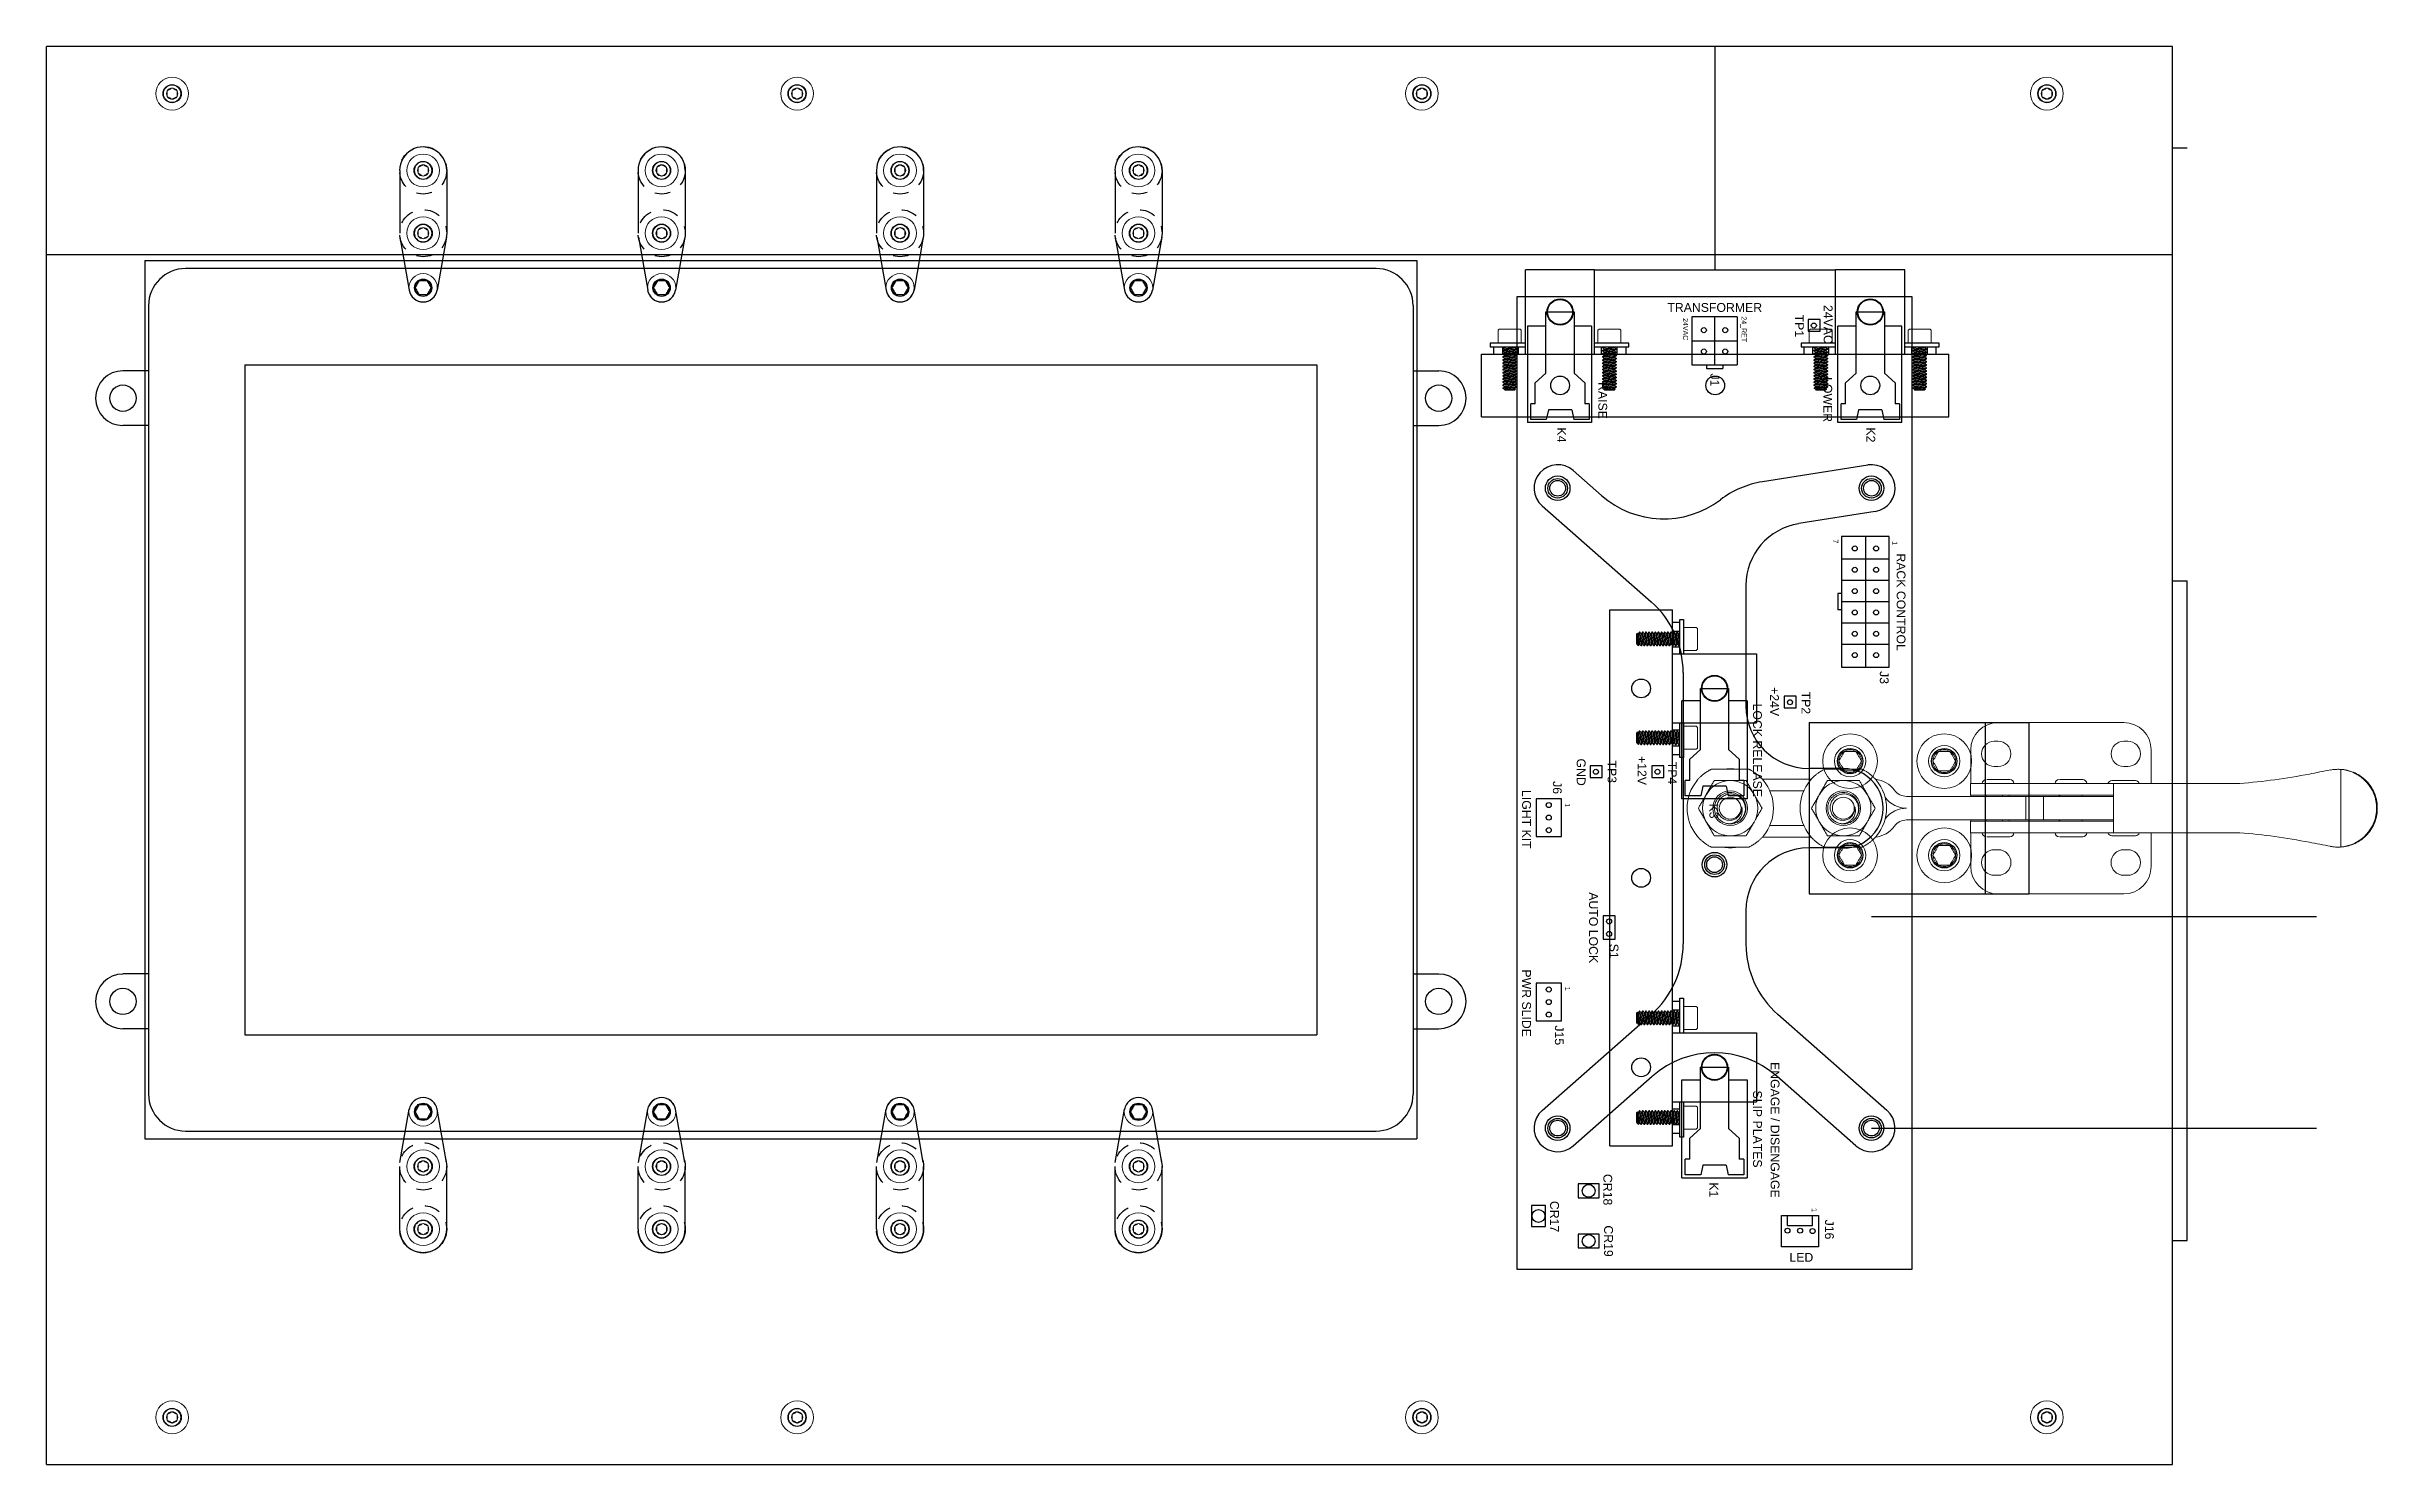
# Model space of a CAD drawing. Header units: inches. Extents: x 1.3 to 19.8, y 1.7 to 13.
import ezdxf

# ---------------------------------------------------------------- set-up
doc = ezdxf.new("R2010")
doc.units = ezdxf.units.IN
doc.header["$MEASUREMENT"] = 0
doc.linetypes.add('HIDDEN2', pattern=[0.1875, 0.125, -0.0625])
doc.linetypes.add('SLD-Solid', pattern=[0])
for name, color, linetype in [('45-1523-1', 80, 'Continuous'), ('Clamp', 30, 'Continuous'), ('Enclosure', 11, 'Continuous'), ('Fastener', 134, 'Continuous'), ('LCD Display', 2, 'Continuous'), ('LCD Retainer', 6, 'Continuous'), ('Panel', 1, 'Continuous'), ('Solenoid', 6, 'Continuous'), ('Text', 50, 'Continuous')]:
    doc.layers.add(name, color=color, linetype=linetype)
doc.styles.get("Standard").update_dxf_attribs({"font": 'arial.ttf'})

msp = doc.modelspace()

# ---------------------------------------------------------------- texts
at = {"layer": 'Text'}
for s, p in [('TRANSFORMER', (14.181, 10.883)), ('LED', (15.153, 3.312))]:
    msp.add_text(s, height=0.07, dxfattribs=at).set_placement(p)
for s, height, p in [('24VAC', 0.04, (14.306, 10.833)), ('24_RET', 0.04, (14.772, 10.847)), ('TP1', 0.07, (15.198, 10.861)), ('24VAC', 0.07, (15.427, 10.938)), ('RAISE', 0.07, (13.631, 10.323)), ('J1', 0.07, (14.524, 10.392)), ('LOWER', 0.07, (15.424, 10.363)), ('K4', 0.07, (13.303, 9.962)), ('K2', 0.07, (15.767, 9.962)), ('7', 0.04, (15.502, 9.069)), ('1', 0.04, (15.974, 9.055)), ('RACK CONTROL', 0.07, (16.008, 8.958)), ('J3', 0.07, (15.874, 8.02)), ('+24V', 0.07, (15, 7.892)), ('TP2', 0.07, (15.25, 7.856)), ('LOCK RELEASE', 0.07, (14.864, 7.761)), ('GND', 0.07, (13.459, 7.323)), ('TP3', 0.07, (13.705, 7.307)), ('+12V', 0.07, (13.944, 7.343)), ('TP4', 0.07, (14.186, 7.297)), ('LIGHT KIT', 0.07, (13.024, 7.072)), ('J6', 0.07, (13.269, 7.143)), ('1', 0.04, (13.364, 6.967)), ('K3', 0.07, (14.516, 6.964)), ('AUTO LOCK', 0.07, (13.557, 6.257)), ('S1', 0.07, (13.721, 5.847)), ('PWR SLIDE', 0.07, (13.024, 5.642)), ('1', 0.04, (13.365, 5.504)), ('J15', 0.07, (13.285, 5.196)), ('ENGAGE / DISENGAGE', 0.07, (15.004, 4.904)), ('SLIP PLATES', 0.07, (14.864, 4.677)), ('CR18', 0.07, (13.671, 4.012)), ('K1', 0.07, (14.516, 3.945)), ('CR17', 0.07, (13.247, 3.797)), ('1', 0.04, (15.331, 3.74)), ('CR19', 0.07, (13.677, 3.602)), ('J16', 0.07, (15.437, 3.648))]:
    msp.add_text(s, height=height, rotation=270, dxfattribs=at).set_placement(p)

# ---------------------------------------------------------------- linework, layer by layer
for p, q in [((14.562, 11.217), (14.562, 12.997)), ((13.601, 11.217), (15.522, 11.217))]:
    msp.add_line(p, q)
at = {"color": 7, "true_color": 0xffffff}
for p, q in [((18.205, 12.189), (18.323, 12.189)), ((18.205, 3.482), (18.205, 12.189)), ((18.205, 8.738), (18.323, 8.738)), ((18.323, 3.482), (18.323, 8.738)), ((18.203, 7.944), (18.203, 5.226)), ((18.205, 3.482), (18.323, 3.482))]:
    msp.add_line(p, q, dxfattribs=at)
for centre in [(4.267, 11.075), (6.167, 11.075), (8.067, 11.075), (9.967, 11.075), (4.267, 4.507), (6.167, 4.507), (8.067, 4.507), (9.967, 4.507)]:
    msp.add_circle(centre, 0.069)
at = {"layer": '45-1523-1'}
for p, q in [((12.982, 11.002), (12.982, 3.252)), ((16.132, 11.002), (12.982, 11.002)), ((16.132, 3.252), (16.132, 11.002)), ((13.213, 10.395), (13.213, 10.882)), ((13.213, 10.882), (13.438, 10.882)), ((13.438, 10.882), (13.438, 10.395)), ((14.737, 10.842), (14.377, 10.842)), ((14.377, 10.842), (14.377, 10.462)), ((14.557, 10.842), (14.557, 10.462)), ((14.737, 10.842), (14.737, 10.462)), ((15.302, 10.822), (15.302, 10.729)), ((15.398, 10.822), (15.302, 10.822)), ((15.398, 10.729), (15.398, 10.822)), ((15.685, 10.395), (15.685, 10.882)), ((15.685, 10.882), (15.91, 10.882)), ((15.91, 10.882), (15.91, 10.395)), ((13.066, 10.768), (13.066, 10.002)), ((13.213, 10.768), (13.066, 10.768)), ((13.576, 10.768), (13.438, 10.768)), ((13.576, 10.768), (13.576, 10.002)), ((14.377, 10.652), (14.737, 10.652)), ((15.302, 10.729), (15.398, 10.729)), ((15.538, 10.002), (15.538, 10.768)), ((15.685, 10.768), (15.538, 10.768)), ((16.048, 10.768), (15.91, 10.768)), ((16.048, 10.002), (16.048, 10.768)), ((14.377, 10.462), (14.737, 10.462)), ((14.492, 10.462), (14.492, 10.432)), ((14.492, 10.432), (14.622, 10.432)), ((14.622, 10.462), (14.622, 10.432)), ((13.128, 10.318), (13.213, 10.395)), ((13.128, 10.149), (13.128, 10.318)), ((13.523, 10.318), (13.438, 10.395)), ((13.523, 10.318), (13.523, 10.149)), ((15.6, 10.318), (15.685, 10.395)), ((15.6, 10.149), (15.6, 10.318)), ((15.995, 10.318), (15.91, 10.395)), ((15.995, 10.318), (15.995, 10.149)), ((13.093, 10.025), (13.093, 10.149)), ((13.128, 10.149), (13.093, 10.149)), ((13.233, 10.103), (13.216, 10.025)), ((13.419, 10.103), (13.233, 10.103)), ((13.419, 10.103), (13.435, 10.025)), ((13.558, 10.149), (13.523, 10.149)), ((13.558, 10.149), (13.558, 10.025)), ((15.565, 10.025), (15.565, 10.149)), ((15.6, 10.149), (15.565, 10.149)), ((15.705, 10.103), (15.688, 10.025)), ((15.891, 10.103), (15.705, 10.103)), ((15.891, 10.103), (15.907, 10.025)), ((16.03, 10.149), (15.995, 10.149)), ((16.03, 10.149), (16.03, 10.025)), ((13.576, 10.002), (13.066, 10.002)), ((13.216, 10.025), (13.093, 10.025)), ((13.558, 10.025), (13.435, 10.025)), ((16.048, 10.002), (15.538, 10.002)), ((15.688, 10.025), (15.565, 10.025)), ((16.03, 10.025), (15.907, 10.025)), ((15.569, 9.092), (15.569, 8.052)), ((15.949, 9.092), (15.569, 9.092)), ((15.759, 9.092), (15.759, 8.052)), ((15.949, 8.052), (15.949, 9.092)), ((15.949, 8.912), (15.569, 8.912)), ((15.949, 8.742), (15.569, 8.742)), ((15.539, 8.637), (15.539, 8.507)), ((15.569, 8.637), (15.539, 8.637)), ((15.949, 8.572), (15.569, 8.572)), ((15.569, 8.507), (15.539, 8.507)), ((15.949, 8.402), (15.569, 8.402)), ((15.949, 8.232), (15.569, 8.232)), ((15.569, 8.052), (15.949, 8.052)), ((14.444, 7.395), (14.444, 7.882)), ((14.444, 7.882), (14.669, 7.882)), ((14.669, 7.882), (14.669, 7.395)), ((15.112, 7.819), (15.112, 7.726)), ((15.208, 7.819), (15.112, 7.819)), ((15.208, 7.726), (15.208, 7.819)), ((14.297, 7.002), (14.297, 7.782)), ((14.444, 7.782), (14.297, 7.782)), ((14.817, 7.782), (14.669, 7.782)), ((14.817, 7.782), (14.817, 7.002)), ((15.112, 7.726), (15.208, 7.726)), ((13.566, 7.265), (13.566, 7.172)), ((13.662, 7.265), (13.566, 7.265)), ((13.662, 7.172), (13.662, 7.265)), ((14.056, 7.265), (14.056, 7.172)), ((14.152, 7.265), (14.056, 7.265)), ((14.152, 7.172), (14.152, 7.265)), ((14.359, 7.318), (14.444, 7.395)), ((14.359, 7.149), (14.359, 7.318)), ((14.754, 7.318), (14.669, 7.395)), ((14.754, 7.318), (14.754, 7.149)), ((13.566, 7.172), (13.662, 7.172)), ((14.056, 7.172), (14.152, 7.172)), ((14.324, 7.025), (14.324, 7.149)), ((14.359, 7.149), (14.324, 7.149)), ((14.464, 7.103), (14.447, 7.025)), ((14.65, 7.103), (14.464, 7.103)), ((14.65, 7.103), (14.666, 7.025)), ((14.789, 7.149), (14.754, 7.149)), ((14.789, 7.149), (14.789, 7.025)), ((13.135, 7.002), (13.135, 6.702)), ((13.338, 7.002), (13.135, 7.002)), ((13.338, 6.702), (13.338, 7.002)), ((14.817, 7.002), (14.297, 7.002)), ((14.447, 7.025), (14.324, 7.025)), ((14.789, 7.025), (14.666, 7.025)), ((13.135, 6.702), (13.338, 6.702)), ((13.669, 6.068), (13.669, 5.882)), ((13.765, 6.068), (13.669, 6.068)), ((13.765, 5.882), (13.765, 6.068)), ((13.669, 5.882), (13.765, 5.882)), ((13.135, 5.532), (13.135, 5.232)), ((13.338, 5.532), (13.135, 5.532)), ((13.338, 5.232), (13.338, 5.532)), ((13.135, 5.232), (13.338, 5.232)), ((14.444, 4.375), (14.444, 4.862)), ((14.444, 4.862), (14.669, 4.862)), ((14.669, 4.862), (14.669, 4.375)), ((14.297, 4.762), (14.444, 4.762)), ((14.297, 3.982), (14.297, 4.762)), ((14.669, 4.762), (14.817, 4.762)), ((14.817, 4.762), (14.817, 3.982)), ((14.359, 4.298), (14.444, 4.375)), ((14.359, 4.129), (14.359, 4.298)), ((14.754, 4.298), (14.669, 4.375)), ((14.754, 4.298), (14.754, 4.129)), ((14.324, 4.005), (14.324, 4.129)), ((14.359, 4.129), (14.324, 4.129)), ((14.789, 4.129), (14.754, 4.129)), ((14.789, 4.129), (14.789, 4.005)), ((13.637, 3.933), (13.47, 3.933)), ((13.47, 3.933), (13.47, 3.822)), ((13.637, 3.822), (13.637, 3.933)), ((14.297, 3.982), (14.817, 3.982)), ((14.447, 4.005), (14.324, 4.005)), ((14.464, 4.083), (14.447, 4.005)), ((14.65, 4.083), (14.464, 4.083)), ((14.65, 4.083), (14.666, 4.005)), ((14.789, 4.005), (14.666, 4.005)), ((13.098, 3.761), (13.098, 3.594)), ((13.209, 3.761), (13.098, 3.761)), ((13.209, 3.594), (13.209, 3.761)), ((13.47, 3.822), (13.637, 3.822)), ((13.098, 3.594), (13.209, 3.594)), ((13.637, 3.533), (13.47, 3.533)), ((13.47, 3.533), (13.47, 3.422)), ((13.637, 3.422), (13.637, 3.533)), ((15.091, 3.432), (15.091, 3.682)), ((15.091, 3.682), (15.385, 3.682)), ((15.138, 3.602), (15.138, 3.682)), ((15.138, 3.602), (15.338, 3.602)), ((15.338, 3.602), (15.338, 3.682)), ((15.385, 3.682), (15.385, 3.432)), ((13.47, 3.422), (13.637, 3.422)), ((15.385, 3.432), (15.091, 3.432)), ((12.982, 3.252), (16.132, 3.252))]:
    msp.add_line(p, q, dxfattribs=at)
for centre, radius in [((15.348, 10.774), 0.02), ((14.472, 10.737), 0.02), ((14.472, 10.567), 0.02), ((14.642, 10.737), 0.02), ((14.642, 10.567), 0.02), ((13.307, 9.477), 0.078), ((15.807, 9.477), 0.078), ((15.674, 8.997), 0.02), ((15.844, 8.997), 0.02), ((15.674, 8.827), 0.02), ((15.844, 8.827), 0.02), ((15.674, 8.657), 0.02), ((15.844, 8.657), 0.02), ((15.674, 8.487), 0.02), ((15.844, 8.487), 0.02), ((15.674, 8.317), 0.02), ((15.844, 8.317), 0.02), ((15.674, 8.147), 0.02), ((15.844, 8.147), 0.02), ((15.158, 7.771), 0.02), ((13.612, 7.217), 0.02), ((14.102, 7.217), 0.02), ((13.236, 6.952), 0.02), ((13.236, 6.852), 0.02), ((13.236, 6.752), 0.02), ((14.557, 6.477), 0.078), ((13.717, 6.025), 0.02), ((13.717, 5.925), 0.02), ((13.236, 5.482), 0.02), ((13.236, 5.382), 0.02), ((13.236, 5.282), 0.02), ((13.307, 4.377), 0.078), ((15.807, 4.377), 0.078), ((13.554, 3.877), 0.0512), ((13.154, 3.677), 0.0512), ((15.138, 3.56), 0.02), ((15.238, 3.56), 0.02), ((15.338, 3.557), 0.02), ((13.554, 3.477), 0.0512)]:
    msp.add_circle(centre, radius, dxfattribs=at)
at = {"layer": 'Clamp'}
for p, q in [((15.777, 9.662), (14.938, 9.528)), ((13.43, 9.618), (13.655, 9.42)), ((13.183, 9.336), (14.052, 8.572)), ((15.836, 9.292), (15.228, 9.195)), ((14.807, 8.701), (14.807, 7.744)), ((14.307, 8.009), (14.307, 5.845)), ((15.586, 7.244), (15.307, 7.244)), ((15.586, 6.61), (15.307, 6.61)), ((14.807, 6.11), (14.807, 5.845)), ((13.183, 4.518), (14.052, 5.282)), ((15.93, 4.518), (15.061, 5.282)), ((13.43, 4.236), (14.061, 4.791)), ((15.683, 4.236), (15.052, 4.791))]:
    msp.add_line(p, q, dxfattribs=at)
at = {"layer": 'Clamp', "linetype": 'Continuous', "lineweight": 0}
for p, q in [((16.786, 7.462), (16.817, 7.462)), ((17.817, 7.61), (16.817, 7.61)), ((17.818, 7.462), (17.849, 7.462)), ((16.598, 7.146), (16.598, 7.391)), ((16.817, 7.259), (16.786, 7.259)), ((17.849, 7.259), (17.818, 7.259)), ((18.036, 7.146), (18.036, 7.391)), ((14.832, 7.237), (14.531, 7.237)), ((14.936, 7.159), (15.329, 7.159)), ((15.268, 7.065), (14.997, 7.065)), ((15.734, 7.237), (15.433, 7.237)), ((16.597, 7.124), (16.597, 7.03)), ((16.849, 7.124), (16.597, 7.124)), ((16.598, 7.124), (16.598, 7.146)), ((17.695, 7.124), (16.849, 7.124)), ((17.695, 7.124), (17.735, 7.124)), ((17.735, 6.731), (17.735, 7.124)), ((17.735, 7.124), (18.743, 7.124)), ((18.036, 7.146), (18.036, 7.124)), ((19.53, 7.237), (19.523, 7.237)), ((19.548, 7.236), (19.548, 6.618)), ((14.563, 6.966), (14.563, 6.966)), ((14.563, 6.888), (14.563, 6.889)), ((15.465, 6.966), (15.465, 6.966)), ((15.465, 6.888), (15.465, 6.889)), ((16.087, 7.021), (16.817, 7.021)), ((16.597, 7.03), (16.849, 7.03)), ((16.598, 7.021), (16.598, 7.03)), ((16.722, 7.03), (16.722, 7.021)), ((16.817, 7.021), (17.036, 7.021)), ((16.849, 7.03), (17.695, 7.03)), ((16.852, 7.021), (16.852, 7.03)), ((16.904, 7.03), (16.904, 7.021)), ((17.036, 7.021), (17.036, 6.833)), ((17.119, 7.021), (17.036, 7.021)), ((17.177, 7.021), (17.119, 7.021)), ((17.177, 7.021), (17.177, 6.833)), ((17.516, 7.021), (17.177, 7.021)), ((17.302, 7.03), (17.302, 7.021)), ((17.309, 7.021), (17.309, 7.03)), ((17.485, 7.03), (17.485, 7.021)), ((17.735, 7.021), (17.516, 7.021)), ((17.695, 7.03), (17.735, 7.03)), ((14.596, 6.836), (14.597, 6.835)), ((14.678, 6.803), (14.67, 6.803)), ((15.329, 6.695), (14.936, 6.695)), ((14.997, 6.789), (15.268, 6.789)), ((15.498, 6.836), (15.499, 6.835)), ((15.58, 6.803), (15.571, 6.803)), ((16.817, 6.833), (16.087, 6.833)), ((16.597, 6.825), (16.597, 6.731)), ((16.849, 6.825), (16.597, 6.825)), ((16.597, 6.731), (16.849, 6.731)), ((16.598, 6.825), (16.598, 6.833)), ((16.598, 6.708), (16.598, 6.731)), ((16.598, 6.463), (16.598, 6.708)), ((16.722, 6.833), (16.722, 6.825)), ((16.817, 6.833), (17.036, 6.833)), ((17.695, 6.825), (16.849, 6.825)), ((16.849, 6.731), (17.695, 6.731)), ((16.852, 6.825), (16.852, 6.833)), ((16.904, 6.833), (16.904, 6.825)), ((17.036, 6.833), (17.119, 6.833)), ((17.119, 6.833), (17.177, 6.833)), ((17.516, 6.833), (17.177, 6.833)), ((17.302, 6.833), (17.302, 6.825)), ((17.309, 6.825), (17.309, 6.833)), ((17.485, 6.833), (17.485, 6.825)), ((17.735, 6.833), (17.516, 6.833)), ((17.695, 6.825), (17.735, 6.825)), ((17.695, 6.731), (17.735, 6.731)), ((18.743, 6.731), (17.735, 6.731)), ((18.036, 6.731), (18.036, 6.708)), ((18.036, 6.463), (18.036, 6.708)), ((14.531, 6.617), (14.832, 6.617)), ((15.433, 6.617), (15.734, 6.617)), ((16.786, 6.596), (16.817, 6.596)), ((17.818, 6.596), (17.849, 6.596)), ((19.523, 6.617), (19.53, 6.617)), ((16.817, 6.393), (16.786, 6.393)), ((17.849, 6.393), (17.818, 6.393)), ((16.817, 6.244), (17.817, 6.244))]:
    msp.add_line(p, q, dxfattribs=at)
at = {"layer": 'Clamp', "linetype": 'Continuous', "lineweight": 0, "flags": 128}
for points in [[(14.676, 6.802), (14.665, 6.803), (14.663, 6.804)], [(15.578, 6.802), (15.566, 6.803), (15.565, 6.804)]]:
    msp.add_lwpolyline(points, dxfattribs=at)
at = {"layer": 'Clamp'}
for centre in [(13.307, 9.477), (15.807, 9.477), (14.557, 6.477), (13.307, 4.377), (15.807, 4.377)]:
    msp.add_circle(centre, 0.098, dxfattribs=at)
at = {"layer": 'Clamp', "linetype": 'Continuous', "lineweight": 0}
for centre, radius in [((14.682, 6.927), 0.138), ((15.583, 6.927), 0.138), ((14.682, 6.927), 0.0871), ((14.682, 6.927), 0.0871), ((15.583, 6.927), 0.0871), ((15.583, 6.927), 0.0871)]:
    msp.add_circle(centre, radius, dxfattribs=at)
at = {"layer": 'Clamp'}
for centre, radius, start, end in [((13.307, 9.477), 0.188, 48.679, 228.679), ((15.807, 9.477), 0.188, 279.0719, 99.0719), ((15.057, 8.788), 0.75, 99.0719, 127.1516), ((14.151, 9.983), 0.75, 228.679, 307.1516), ((15.307, 8.701), 0.5, 99.0719, 180), ((13.557, 8.009), 0.75, 0, 48.679), ((15.307, 7.744), 0.5, 180, 270), ((15.583, 6.927), 0.317, 269.4871, 90.5129), ((15.307, 6.11), 0.5, 90, 180), ((13.557, 5.845), 0.75, 311.321, 0), ((15.557, 5.845), 0.75, 180, 228.679), ((14.557, 4.228), 0.75, 48.679, 131.321), ((13.307, 4.377), 0.188, 131.321, 311.321), ((15.807, 4.377), 0.188, 228.679, 48.679)]:
    msp.add_arc(centre, radius, start, end, dxfattribs=at)
at = {"layer": 'Clamp', "linetype": 'Continuous', "lineweight": 0}
for centre, radius, start, end in [((16.817, 7.391), 0.219, 90, 180), ((16.786, 7.36), 0.101, 90, 270), ((16.817, 7.36), 0.101, 270, 90), ((17.818, 7.36), 0.101, 90, 270), ((17.817, 7.391), 0.219, 0, 90), ((17.849, 7.36), 0.101, 270, 90), ((14.682, 6.927), 0.344, 140.3104, 219.6896), ((14.682, 6.927), 0.22, 90, 150), ((14.682, 6.927), 0.315, 90, 100.2222), ((14.682, 6.927), 0.315, 79.7778, 90), ((14.682, 6.927), 0.22, 30, 90), ((14.682, 6.927), 0.344, 320.3104, 39.6896), ((15.583, 6.927), 0.344, 140.3104, 219.6896), ((15.583, 6.927), 0.22, 90, 150), ((15.583, 6.927), 0.315, 90, 100.2222), ((15.583, 6.927), 0.315, 79.7778, 90), ((15.583, 6.927), 0.22, 30, 90), ((15.817, 6.945), 0.214, 35.9321, 83.9571), ((15.583, 6.927), 0.344, 320.3104, 39.6896), ((16.087, 7.141), 0.12, 215.9321, 270), ((16.722, 7.124), 0.0315, 90, 180), ((16.911, 7.124), 0.0315, 0, 90), ((17.302, 7.124), 0.0315, 90, 180), ((17.491, 7.124), 0.0315, 0, 90), ((17.722, 7.115), 0.0315, 90, 164.3432), ((17.911, 7.115), 0.0315, 15.6568, 90), ((19.522, 6.927), 0.31, 274.7427, 85.2573), ((14.682, 6.927), 0.22, 150, 210), ((14.682, 6.927), 0.0925, 321.4009, 6.4519), ((14.682, 6.927), 0.22, 330, 30), ((15.583, 6.927), 0.22, 150, 210), ((15.583, 6.927), 0.0925, 321.4009, 6.4519), ((15.583, 6.927), 0.22, 330, 30), ((16.087, 7.141), 0.214, 217.7843, 270), ((16.087, 6.713), 0.214, 90, 142.2157), ((14.682, 6.927), 0.22, 210, 270), ((14.682, 6.927), 0.125, 267.3271, 312.7445), ((14.682, 6.927), 0.22, 270, 330), ((15.583, 6.927), 0.22, 210, 270), ((15.583, 6.927), 0.125, 267.3271, 312.7445), ((15.583, 6.927), 0.22, 270, 330), ((15.817, 6.909), 0.214, 276.0627, 324.0679), ((16.087, 6.713), 0.12, 90, 144.0679), ((16.722, 6.731), 0.0315, 180, 270), ((16.911, 6.731), 0.0315, 270, 0), ((17.302, 6.731), 0.0315, 180, 270), ((17.491, 6.731), 0.0315, 270, 0), ((17.722, 6.739), 0.0315, 195.6568, 270), ((17.911, 6.739), 0.0315, 270, 344.3432), ((14.682, 6.927), 0.315, 259.7778, 280.2222), ((15.583, 6.927), 0.315, 259.7778, 280.2222), ((16.786, 6.494), 0.102, 90, 270), ((16.817, 6.494), 0.102, 270, 90), ((17.818, 6.494), 0.102, 90, 270), ((17.849, 6.494), 0.102, 270, 90), ((16.817, 6.463), 0.219, 180, 270), ((17.817, 6.463), 0.219, 270, 0)]:
    msp.add_arc(centre, radius, start, end, dxfattribs=at)
for centre, major_axis, start_param, end_param in [((19.393, 7.324), (6, 1.162), 4.693004, 4.720841), ((19.393, 6.531), (6, -1.162), 1.562344, 1.590181)]:
    msp.add_ellipse(centre, major_axis=major_axis, ratio=0.017009, start_param=start_param, end_param=end_param, dxfattribs=at)
for points, knots in [([(14.416, 7.147), (14.421, 7.153), (14.431, 7.164), (14.448, 7.181), (14.466, 7.197), (14.484, 7.209), (14.499, 7.22), (14.51, 7.226), (14.519, 7.231), (14.526, 7.234), (14.53, 7.237), (14.531, 7.237), (14.531, 7.237)], [0, 0, 0, 0, 0.121921, 0.24654, 0.387625, 0.531601, 0.635216, 0.740398, 0.799933, 0.860369, 0.947583, 1, 1, 1, 1]), ([(14.555, 7.147), (14.549, 7.138), (14.539, 7.12), (14.523, 7.093), (14.507, 7.065), (14.496, 7.047), (14.491, 7.037)], [0, 0, 0, 0, 0.247269, 0.495363, 0.746874, 1, 1, 1, 1]), ([(14.682, 7.147), (14.672, 7.147), (14.646, 7.147), (14.603, 7.147), (14.571, 7.147), (14.555, 7.147)], [0, 0, 0, 0, 0.227076, 0.611316, 1, 1, 1, 1]), ([(14.809, 7.147), (14.8, 7.147), (14.775, 7.147), (14.741, 7.147), (14.707, 7.147), (14.69, 7.147), (14.682, 7.147)], [0, 0, 0, 0, 0.20488, 0.599678, 0.799417, 1, 1, 1, 1]), ([(14.872, 7.037), (14.871, 7.04), (14.864, 7.051), (14.853, 7.071), (14.838, 7.096), (14.823, 7.122), (14.813, 7.139), (14.809, 7.147)], [0, 0, 0, 0, 0.070035, 0.299797, 0.530821, 0.76502, 1, 1, 1, 1]), ([(14.832, 7.237), (14.832, 7.237), (14.834, 7.236), (14.842, 7.232), (14.853, 7.226), (14.868, 7.217), (14.887, 7.204), (14.908, 7.187), (14.928, 7.168), (14.941, 7.154), (14.947, 7.147)], [0, 0, 0, 0, 0.080226, 0.185456, 0.279715, 0.374206, 0.537738, 0.701359, 0.85078, 1, 1, 1, 1]), ([(15.318, 7.147), (15.323, 7.153), (15.333, 7.164), (15.35, 7.181), (15.368, 7.197), (15.386, 7.209), (15.401, 7.22), (15.412, 7.226), (15.421, 7.231), (15.428, 7.234), (15.432, 7.237), (15.433, 7.237), (15.433, 7.237)], [0, 0, 0, 0, 0.121921, 0.24654, 0.387625, 0.531601, 0.635216, 0.740398, 0.799933, 0.860369, 0.947583, 1, 1, 1, 1]), ([(15.456, 7.147), (15.451, 7.138), (15.441, 7.12), (15.425, 7.093), (15.409, 7.065), (15.398, 7.047), (15.393, 7.037)], [0, 0, 0, 0, 0.247269, 0.495363, 0.746874, 1, 1, 1, 1]), ([(15.583, 7.147), (15.574, 7.147), (15.547, 7.147), (15.505, 7.147), (15.473, 7.147), (15.456, 7.147)], [0, 0, 0, 0, 0.227076, 0.611316, 1, 1, 1, 1]), ([(15.711, 7.147), (15.702, 7.147), (15.677, 7.147), (15.643, 7.147), (15.609, 7.147), (15.592, 7.147), (15.583, 7.147)], [0, 0, 0, 0, 0.20488, 0.599678, 0.799417, 1, 1, 1, 1]), ([(15.774, 7.037), (15.773, 7.04), (15.766, 7.051), (15.755, 7.071), (15.74, 7.096), (15.725, 7.122), (15.715, 7.139), (15.711, 7.147)], [0, 0, 0, 0, 0.070035, 0.299797, 0.530821, 0.76502, 1, 1, 1, 1]), ([(15.734, 7.237), (15.734, 7.237), (15.735, 7.236), (15.744, 7.232), (15.755, 7.226), (15.77, 7.217), (15.789, 7.204), (15.81, 7.187), (15.83, 7.168), (15.843, 7.154), (15.849, 7.147)], [0, 0, 0, 0, 0.080226, 0.185456, 0.279715, 0.374206, 0.537738, 0.701359, 0.85078, 1, 1, 1, 1]), ([(16.729, 7.155), (16.737, 7.155), (16.752, 7.155), (16.791, 7.155), (16.813, 7.155), (16.856, 7.155), (16.876, 7.155), (16.904, 7.155), (16.911, 7.155), (16.911, 7.155)], [0, 0, 0, 0, 0.25, 0.25, 0.5, 0.5, 0.75, 0.75, 1, 1, 1, 1]), ([(17.309, 7.155), (17.317, 7.155), (17.332, 7.155), (17.371, 7.155), (17.393, 7.155), (17.436, 7.155), (17.456, 7.155), (17.484, 7.155), (17.491, 7.155), (17.491, 7.155)], [0, 0, 0, 0, 0.25, 0.25, 0.5, 0.5, 0.75, 0.75, 1, 1, 1, 1]), ([(17.911, 7.147), (17.911, 7.147), (17.869, 7.147), (17.764, 7.147), (17.722, 7.147), (17.722, 7.147)], [0, 0, 0, 0, 0.5, 0.5, 1, 1, 1, 1]), ([(19.464, 7.231), (19.478, 7.234), (19.491, 7.236), (19.52, 7.237), (19.534, 7.237), (19.548, 7.236)], [0, 0, 0, 0, 0.5, 0.5, 1, 1, 1, 1]), ([(19.584, 6.622), (19.601, 6.625), (19.619, 6.63), (19.652, 6.642), (19.669, 6.65), (19.7, 6.668), (19.715, 6.678), (19.735, 6.696), (19.742, 6.702), (19.754, 6.715), (19.76, 6.721), (19.778, 6.742), (19.788, 6.757), (19.806, 6.788), (19.814, 6.804), (19.826, 6.838), (19.831, 6.856), (19.837, 6.891), (19.838, 6.909), (19.838, 6.946), (19.837, 6.964), (19.831, 6.999), (19.826, 7.016), (19.814, 7.05), (19.806, 7.066), (19.793, 7.09), (19.788, 7.097), (19.778, 7.112), (19.772, 7.119), (19.755, 7.14), (19.742, 7.153), (19.722, 7.17), (19.714, 7.175), (19.7, 7.186), (19.692, 7.191), (19.669, 7.204), (19.652, 7.212), (19.619, 7.224), (19.601, 7.229), (19.584, 7.232)], [0, 0, 0, 0, 0.0625, 0.0625, 0.125, 0.125, 0.1875, 0.1875, 0.21875, 0.21875, 0.25, 0.25, 0.3125, 0.3125, 0.375, 0.375, 0.4375, 0.4375, 0.5, 0.5, 0.5625, 0.5625, 0.625, 0.625, 0.6875, 0.6875, 0.71875, 0.71875, 0.75, 0.75, 0.8125, 0.8125, 0.84375, 0.84375, 0.875, 0.875, 0.9375, 0.9375, 1, 1, 1, 1]), ([(14.491, 7.037), (14.49, 7.035), (14.483, 7.023), (14.472, 7.004), (14.457, 6.978), (14.442, 6.952), (14.432, 6.936), (14.428, 6.927)], [0, 0, 0, 0, 0.070035, 0.299797, 0.530821, 0.76502, 1, 1, 1, 1]), ([(14.428, 6.927), (14.433, 6.918), (14.443, 6.9), (14.459, 6.873), (14.475, 6.845), (14.486, 6.827), (14.491, 6.817)], [0, 0, 0, 0, 0.247269, 0.495363, 0.746874, 1, 1, 1, 1]), ([(14.676, 6.802), (14.665, 6.804), (14.645, 6.806), (14.617, 6.819), (14.594, 6.836), (14.577, 6.857), (14.565, 6.879), (14.558, 6.903), (14.556, 6.927), (14.558, 6.951), (14.565, 6.975), (14.577, 6.997), (14.593, 7.016), (14.612, 7.032), (14.633, 7.043), (14.657, 7.051), (14.682, 7.053), (14.706, 7.051), (14.73, 7.043), (14.751, 7.032), (14.77, 7.016), (14.786, 6.997), (14.798, 6.975), (14.805, 6.951), (14.807, 6.927), (14.805, 6.903), (14.798, 6.879), (14.786, 6.857), (14.775, 6.843), (14.768, 6.837), (14.768, 6.837)], [0, 0, 0, 0, 0.0456705, 0.0897071, 0.1340027, 0.1704346, 0.2071119, 0.2433015, 0.2783272, 0.3133528, 0.3495425, 0.3862198, 0.4226516, 0.4581338, 0.4928334, 0.5287051, 0.5653002, 0.6018953, 0.6377671, 0.6724667, 0.7079488, 0.7443807, 0.781058, 0.8172476, 0.8522733, 0.8872989, 0.9234886, 0.9601659, 0.9965977, 1, 1, 1, 1]), ([(14.754, 6.869), (14.751, 6.865), (14.744, 6.857), (14.732, 6.847), (14.719, 6.839), (14.704, 6.834), (14.689, 6.83), (14.672, 6.83), (14.656, 6.832), (14.64, 6.836), (14.626, 6.844), (14.612, 6.853), (14.6, 6.865), (14.59, 6.879), (14.583, 6.895), (14.578, 6.911), (14.576, 6.929), (14.577, 6.946), (14.581, 6.963), (14.587, 6.98), (14.597, 6.995), (14.609, 7.009), (14.623, 7.021), (14.638, 7.03), (14.656, 7.036), (14.674, 7.04), (14.693, 7.041), (14.712, 7.038), (14.73, 7.032), (14.747, 7.023), (14.763, 7.012), (14.776, 6.998), (14.787, 6.982), (14.796, 6.963), (14.801, 6.944), (14.803, 6.924), (14.802, 6.904), (14.797, 6.884), (14.789, 6.865), (14.779, 6.849), (14.77, 6.839), (14.766, 6.835)], [0, 0, 0, 0, 0.021792, 0.044215, 0.066002, 0.088361, 0.111233, 0.134758, 0.1578, 0.181511, 0.204552, 0.228215, 0.252123, 0.276703, 0.300997, 0.325995, 0.350289, 0.375255, 0.400209, 0.425851, 0.451396, 0.477682, 0.503227, 0.529497, 0.555503, 0.582217, 0.609014, 0.636588, 0.663385, 0.690953, 0.718019, 0.745813, 0.773861, 0.802723, 0.830771, 0.859632, 0.887765, 0.916647, 0.945947, 0.976097, 1, 1, 1, 1]), ([(14.676, 6.802), (14.683, 6.803), (14.696, 6.806), (14.716, 6.813), (14.734, 6.824), (14.75, 6.837), (14.762, 6.853), (14.771, 6.87), (14.776, 6.888), (14.778, 6.905), (14.777, 6.922), (14.775, 6.932), (14.773, 6.938)], [0, 0, 0, 0, 0.107925, 0.218981, 0.326905, 0.43817, 0.540023, 0.645604, 0.736847, 0.830738, 0.914289, 1, 1, 1, 1]), ([(14.936, 6.927), (14.93, 6.936), (14.92, 6.954), (14.904, 6.981), (14.888, 7.009), (14.878, 7.028), (14.872, 7.037)], [0, 0, 0, 0, 0.247269, 0.495363, 0.746874, 1, 1, 1, 1]), ([(14.872, 6.817), (14.874, 6.82), (14.88, 6.831), (14.891, 6.851), (14.906, 6.876), (14.921, 6.902), (14.931, 6.919), (14.936, 6.927)], [0, 0, 0, 0, 0.070035, 0.299797, 0.530821, 0.76502, 1, 1, 1, 1]), ([(15.393, 7.037), (15.391, 7.035), (15.385, 7.023), (15.374, 7.004), (15.359, 6.978), (15.344, 6.952), (15.334, 6.936), (15.329, 6.927)], [0, 0, 0, 0, 0.070035, 0.299797, 0.530821, 0.76502, 1, 1, 1, 1]), ([(15.329, 6.927), (15.335, 6.918), (15.345, 6.9), (15.361, 6.873), (15.377, 6.845), (15.388, 6.827), (15.393, 6.817)], [0, 0, 0, 0, 0.247269, 0.495363, 0.746874, 1, 1, 1, 1]), ([(15.578, 6.802), (15.567, 6.804), (15.547, 6.806), (15.519, 6.819), (15.496, 6.836), (15.479, 6.857), (15.467, 6.879), (15.46, 6.903), (15.458, 6.927), (15.46, 6.951), (15.467, 6.975), (15.479, 6.997), (15.495, 7.016), (15.514, 7.032), (15.535, 7.043), (15.559, 7.051), (15.583, 7.053), (15.608, 7.051), (15.632, 7.043), (15.653, 7.032), (15.672, 7.016), (15.688, 6.997), (15.7, 6.975), (15.707, 6.951), (15.709, 6.927), (15.707, 6.903), (15.7, 6.879), (15.688, 6.857), (15.677, 6.843), (15.67, 6.837), (15.67, 6.837)], [0, 0, 0, 0, 0.0456705, 0.0897071, 0.1340027, 0.1704346, 0.2071119, 0.2433015, 0.2783272, 0.3133528, 0.3495425, 0.3862198, 0.4226516, 0.4581338, 0.4928334, 0.5287051, 0.5653002, 0.6018953, 0.6377671, 0.6724667, 0.7079488, 0.7443807, 0.781058, 0.8172476, 0.8522733, 0.8872989, 0.9234886, 0.9601659, 0.9965977, 1, 1, 1, 1]), ([(15.656, 6.869), (15.653, 6.865), (15.646, 6.857), (15.634, 6.847), (15.621, 6.839), (15.606, 6.834), (15.591, 6.83), (15.574, 6.83), (15.558, 6.832), (15.542, 6.836), (15.528, 6.844), (15.514, 6.853), (15.502, 6.865), (15.492, 6.879), (15.485, 6.895), (15.48, 6.911), (15.478, 6.929), (15.479, 6.946), (15.483, 6.963), (15.489, 6.98), (15.499, 6.995), (15.51, 7.009), (15.525, 7.021), (15.54, 7.03), (15.558, 7.036), (15.576, 7.04), (15.595, 7.041), (15.614, 7.038), (15.632, 7.032), (15.649, 7.023), (15.665, 7.012), (15.678, 6.998), (15.689, 6.982), (15.698, 6.963), (15.703, 6.944), (15.705, 6.924), (15.704, 6.904), (15.699, 6.884), (15.691, 6.865), (15.681, 6.849), (15.672, 6.839), (15.668, 6.835)], [0, 0, 0, 0, 0.021792, 0.044215, 0.066002, 0.088361, 0.111233, 0.134758, 0.1578, 0.181511, 0.204552, 0.228215, 0.252123, 0.276703, 0.300997, 0.325995, 0.350289, 0.375255, 0.400209, 0.425851, 0.451396, 0.477682, 0.503227, 0.529497, 0.555503, 0.582217, 0.609014, 0.636588, 0.663385, 0.690953, 0.718019, 0.745813, 0.773861, 0.802723, 0.830771, 0.859632, 0.887765, 0.916647, 0.945947, 0.976097, 1, 1, 1, 1]), ([(15.578, 6.802), (15.584, 6.803), (15.598, 6.806), (15.618, 6.813), (15.636, 6.824), (15.652, 6.837), (15.664, 6.853), (15.673, 6.87), (15.678, 6.888), (15.68, 6.905), (15.679, 6.922), (15.677, 6.932), (15.675, 6.938)], [0, 0, 0, 0, 0.107925, 0.218981, 0.326905, 0.43817, 0.540023, 0.645604, 0.736847, 0.830738, 0.914289, 1, 1, 1, 1]), ([(15.838, 6.927), (15.832, 6.936), (15.822, 6.954), (15.806, 6.981), (15.79, 7.009), (15.779, 7.028), (15.774, 7.037)], [0, 0, 0, 0, 0.247269, 0.495363, 0.746874, 1, 1, 1, 1]), ([(15.774, 6.817), (15.776, 6.82), (15.782, 6.831), (15.793, 6.851), (15.808, 6.876), (15.823, 6.902), (15.833, 6.919), (15.838, 6.927)], [0, 0, 0, 0, 0.070035, 0.299797, 0.530821, 0.76502, 1, 1, 1, 1]), ([(14.531, 6.617), (14.531, 6.617), (14.53, 6.618), (14.525, 6.62), (14.519, 6.623), (14.51, 6.628), (14.495, 6.637), (14.476, 6.65), (14.455, 6.667), (14.435, 6.686), (14.423, 6.7), (14.416, 6.707)], [0, 0, 0, 0, 0.0802019, 0.1322421, 0.1857291, 0.2789298, 0.3744088, 0.5356536, 0.7014444, 0.848623, 1, 1, 1, 1]), ([(14.491, 6.817), (14.493, 6.815), (14.499, 6.803), (14.51, 6.784), (14.525, 6.758), (14.54, 6.732), (14.55, 6.716), (14.555, 6.707)], [0, 0, 0, 0, 0.070035, 0.299797, 0.530821, 0.76502, 1, 1, 1, 1]), ([(14.555, 6.707), (14.571, 6.707), (14.603, 6.707), (14.645, 6.707), (14.672, 6.707), (14.682, 6.707)], [0, 0, 0, 0, 0.3845964, 0.7729234, 1, 1, 1, 1]), ([(14.682, 6.707), (14.698, 6.707), (14.733, 6.707), (14.775, 6.707), (14.8, 6.707), (14.809, 6.707)], [0, 0, 0, 0, 0.394523, 0.795077, 1, 1, 1, 1]), ([(14.809, 6.707), (14.814, 6.716), (14.824, 6.734), (14.84, 6.761), (14.856, 6.789), (14.867, 6.808), (14.872, 6.817)], [0, 0, 0, 0, 0.247269, 0.495363, 0.746874, 1, 1, 1, 1]), ([(14.947, 6.707), (14.942, 6.701), (14.932, 6.69), (14.915, 6.673), (14.897, 6.658), (14.879, 6.645), (14.864, 6.635), (14.85, 6.627), (14.839, 6.621), (14.833, 6.618), (14.832, 6.617), (14.832, 6.617)], [0, 0, 0, 0, 0.123246, 0.246594, 0.389151, 0.531727, 0.636222, 0.740584, 0.860336, 0.947571, 1, 1, 1, 1]), ([(15.433, 6.617), (15.433, 6.617), (15.432, 6.618), (15.427, 6.62), (15.421, 6.623), (15.412, 6.628), (15.397, 6.637), (15.378, 6.65), (15.357, 6.667), (15.337, 6.686), (15.325, 6.7), (15.318, 6.707)], [0, 0, 0, 0, 0.0802019, 0.1322421, 0.1857291, 0.2789298, 0.3744088, 0.5356536, 0.7014444, 0.848623, 1, 1, 1, 1]), ([(15.393, 6.817), (15.394, 6.815), (15.401, 6.803), (15.412, 6.784), (15.427, 6.758), (15.442, 6.732), (15.452, 6.716), (15.456, 6.707)], [0, 0, 0, 0, 0.070035, 0.299797, 0.530821, 0.76502, 1, 1, 1, 1]), ([(15.456, 6.707), (15.472, 6.707), (15.505, 6.707), (15.547, 6.707), (15.574, 6.707), (15.583, 6.707)], [0, 0, 0, 0, 0.3845964, 0.7729234, 1, 1, 1, 1]), ([(15.583, 6.707), (15.6, 6.707), (15.635, 6.707), (15.677, 6.707), (15.702, 6.707), (15.711, 6.707)], [0, 0, 0, 0, 0.394523, 0.795077, 1, 1, 1, 1]), ([(15.711, 6.707), (15.716, 6.716), (15.726, 6.734), (15.742, 6.761), (15.758, 6.789), (15.769, 6.808), (15.774, 6.817)], [0, 0, 0, 0, 0.247269, 0.495363, 0.746874, 1, 1, 1, 1]), ([(15.849, 6.707), (15.844, 6.701), (15.834, 6.69), (15.817, 6.673), (15.799, 6.658), (15.781, 6.645), (15.766, 6.635), (15.752, 6.627), (15.741, 6.621), (15.735, 6.618), (15.734, 6.617), (15.734, 6.617)], [0, 0, 0, 0, 0.123246, 0.246594, 0.389151, 0.531727, 0.636222, 0.740584, 0.860336, 0.947571, 1, 1, 1, 1]), ([(16.911, 6.699), (16.911, 6.699), (16.904, 6.699), (16.876, 6.699), (16.856, 6.699), (16.813, 6.699), (16.791, 6.699), (16.752, 6.699), (16.737, 6.699), (16.729, 6.699)], [0, 0, 0, 0, 0.25, 0.25, 0.5, 0.5, 0.75, 0.75, 1, 1, 1, 1]), ([(17.491, 6.699), (17.491, 6.699), (17.484, 6.699), (17.456, 6.699), (17.436, 6.699), (17.393, 6.699), (17.371, 6.699), (17.332, 6.699), (17.317, 6.699), (17.309, 6.699)], [0, 0, 0, 0, 0.25, 0.25, 0.5, 0.5, 0.75, 0.75, 1, 1, 1, 1]), ([(17.722, 6.708), (17.722, 6.708), (17.764, 6.708), (17.869, 6.708), (17.911, 6.708), (17.911, 6.708)], [0, 0, 0, 0, 0.5, 0.5, 1, 1, 1, 1]), ([(19.548, 6.618), (19.534, 6.617), (19.52, 6.617), (19.491, 6.618), (19.478, 6.62), (19.464, 6.623)], [0, 0, 0, 0, 0.5, 0.5, 1, 1, 1, 1])]:
    msp.add_open_spline(points, degree=3, knots=knots, dxfattribs=at)
for points in [[(18.743, 7.124), (18.928, 7.139), (19.113, 7.164), (19.297, 7.199)], [(19.53, 7.237), (19.548, 7.237), (19.566, 7.236), (19.584, 7.232)], [(19.297, 6.655), (19.113, 6.691), (18.928, 6.716), (18.743, 6.731)], [(19.584, 6.622), (19.566, 6.619), (19.548, 6.617), (19.53, 6.617)]]:
    msp.add_open_spline(points, degree=3, dxfattribs=at)
at = {"layer": 'Enclosure'}
for p, q in [((1.267, 1.697), (1.267, 12.997)), ((18.205, 12.997), (1.267, 12.997)), ((18.205, 1.697), (18.205, 12.997)), ((18.205, 11.337), (1.267, 11.337)), ((1.267, 1.697), (18.205, 1.697))]:
    msp.add_line(p, q, dxfattribs=at)
for centre in [(2.267, 12.622), (7.247, 12.622), (12.225, 12.622), (17.205, 12.622), (4.267, 12.01), (6.167, 12.01), (8.067, 12.01), (9.967, 12.01), (4.267, 11.51), (6.167, 11.51), (8.067, 11.51), (9.967, 11.51), (4.267, 4.072), (6.167, 4.072), (8.067, 4.072), (9.967, 4.072), (4.267, 3.572), (6.167, 3.572), (8.067, 3.572), (9.967, 3.572), (2.267, 2.072), (7.247, 2.072), (12.225, 2.072), (17.205, 2.072)]:
    msp.add_circle(centre, 0.072, dxfattribs=at)
at = {"layer": 'Fastener'}
for p, q in [((13.05, 10.634), (12.769, 10.634)), ((12.769, 10.634), (12.769, 10.604)), ((12.769, 10.604), (13.05, 10.604)), ((13.875, 10.634), (13.601, 10.634)), ((13.601, 10.604), (13.875, 10.604)), ((13.875, 10.604), (13.875, 10.634)), ((15.522, 10.634), (15.248, 10.634)), ((15.248, 10.634), (15.248, 10.604)), ((15.248, 10.604), (15.522, 10.604)), ((16.347, 10.634), (16.073, 10.634)), ((16.073, 10.604), (16.347, 10.604)), ((16.347, 10.604), (16.347, 10.634)), ((14.279, 8.157), (14.279, 8.432)), ((14.279, 8.432), (14.309, 8.432)), ((14.309, 8.432), (14.309, 8.157)), ((14.279, 7.332), (14.279, 7.607)), ((14.309, 7.607), (14.309, 7.332)), ((14.309, 7.332), (14.279, 7.332)), ((14.279, 5.137), (14.279, 5.412)), ((14.279, 5.412), (14.309, 5.412)), ((14.309, 5.412), (14.309, 5.137)), ((14.279, 4.305), (14.279, 4.587)), ((14.309, 4.587), (14.309, 4.305)), ((14.309, 4.305), (14.279, 4.305))]:
    msp.add_line(p, q, dxfattribs=at)
at = {"layer": 'Fastener', "linetype": 'SLD-Solid', "lineweight": 15}
for p, q in [((12.842, 10.746), (12.833, 10.737)), ((12.833, 10.737), (12.833, 10.639)), ((12.833, 10.639), (12.838, 10.634)), ((12.925, 10.634), (12.838, 10.634)), ((12.842, 10.746), (12.925, 10.746)), ((12.869, 10.6), (12.869, 10.597)), ((12.885, 10.587), (12.885, 10.584)), ((12.925, 10.746), (13.007, 10.746)), ((13.012, 10.634), (12.925, 10.634)), ((12.965, 10.597), (12.965, 10.599)), ((12.981, 10.584), (12.981, 10.587)), ((13.016, 10.737), (13.007, 10.746)), ((13.012, 10.634), (13.016, 10.639)), ((13.016, 10.639), (13.016, 10.737)), ((13.637, 10.746), (13.628, 10.737)), ((13.628, 10.737), (13.628, 10.639)), ((13.628, 10.639), (13.632, 10.634)), ((13.719, 10.634), (13.632, 10.634)), ((13.637, 10.746), (13.719, 10.746)), ((13.663, 10.6), (13.663, 10.597)), ((13.679, 10.587), (13.679, 10.584)), ((13.719, 10.746), (13.802, 10.746)), ((13.806, 10.634), (13.719, 10.634)), ((13.759, 10.597), (13.759, 10.599)), ((13.775, 10.584), (13.775, 10.587)), ((13.811, 10.737), (13.802, 10.746)), ((13.806, 10.634), (13.811, 10.639)), ((13.811, 10.639), (13.811, 10.737)), ((15.321, 10.746), (15.312, 10.737)), ((15.312, 10.737), (15.312, 10.639)), ((15.312, 10.639), (15.317, 10.634)), ((15.404, 10.634), (15.317, 10.634)), ((15.321, 10.746), (15.404, 10.746)), ((15.348, 10.6), (15.348, 10.597)), ((15.364, 10.587), (15.364, 10.584)), ((15.404, 10.746), (15.486, 10.746)), ((15.491, 10.634), (15.404, 10.634)), ((15.444, 10.597), (15.444, 10.599)), ((15.46, 10.584), (15.46, 10.587)), ((15.495, 10.737), (15.486, 10.746)), ((15.491, 10.634), (15.495, 10.639)), ((15.495, 10.639), (15.495, 10.737)), ((16.109, 10.746), (16.1, 10.737)), ((16.1, 10.737), (16.1, 10.639)), ((16.1, 10.639), (16.104, 10.634)), ((16.191, 10.634), (16.104, 10.634)), ((16.109, 10.746), (16.191, 10.746)), ((16.135, 10.6), (16.135, 10.597)), ((16.151, 10.587), (16.151, 10.584)), ((16.191, 10.746), (16.274, 10.746)), ((16.278, 10.634), (16.191, 10.634)), ((16.231, 10.597), (16.231, 10.599)), ((16.247, 10.584), (16.247, 10.587)), ((16.283, 10.737), (16.274, 10.746)), ((16.278, 10.634), (16.283, 10.639)), ((16.283, 10.639), (16.283, 10.737)), ((12.869, 10.575), (12.869, 10.572)), ((12.869, 10.55), (12.869, 10.547)), ((12.869, 10.525), (12.869, 10.522)), ((12.869, 10.5), (12.869, 10.497)), ((12.869, 10.475), (12.869, 10.472)), ((12.869, 10.45), (12.869, 10.447)), ((12.869, 10.425), (12.869, 10.422)), ((12.885, 10.562), (12.885, 10.559)), ((12.885, 10.537), (12.885, 10.534)), ((12.885, 10.512), (12.885, 10.509)), ((12.885, 10.487), (12.885, 10.484)), ((12.885, 10.462), (12.885, 10.459)), ((12.885, 10.437), (12.885, 10.434)), ((12.885, 10.412), (12.885, 10.409)), ((12.965, 10.572), (12.965, 10.574)), ((12.965, 10.547), (12.965, 10.549)), ((12.965, 10.522), (12.965, 10.524)), ((12.965, 10.497), (12.965, 10.499)), ((12.965, 10.472), (12.965, 10.474)), ((12.965, 10.447), (12.965, 10.449)), ((12.965, 10.422), (12.965, 10.424)), ((12.981, 10.559), (12.981, 10.562)), ((12.981, 10.534), (12.981, 10.537)), ((12.981, 10.509), (12.981, 10.512)), ((12.981, 10.484), (12.981, 10.487)), ((12.981, 10.459), (12.981, 10.462)), ((12.981, 10.434), (12.981, 10.437)), ((12.981, 10.409), (12.981, 10.412)), ((13.663, 10.575), (13.663, 10.572)), ((13.663, 10.55), (13.663, 10.547)), ((13.663, 10.525), (13.663, 10.522)), ((13.663, 10.5), (13.663, 10.497)), ((13.663, 10.475), (13.663, 10.472)), ((13.663, 10.45), (13.663, 10.447)), ((13.663, 10.425), (13.663, 10.422)), ((13.679, 10.562), (13.679, 10.559)), ((13.679, 10.537), (13.679, 10.534)), ((13.679, 10.512), (13.679, 10.509)), ((13.679, 10.487), (13.679, 10.484)), ((13.679, 10.462), (13.679, 10.459)), ((13.679, 10.437), (13.679, 10.434)), ((13.679, 10.412), (13.679, 10.409)), ((13.759, 10.572), (13.759, 10.574)), ((13.759, 10.547), (13.759, 10.549)), ((13.759, 10.522), (13.759, 10.524)), ((13.759, 10.497), (13.759, 10.499)), ((13.759, 10.472), (13.759, 10.474)), ((13.759, 10.447), (13.759, 10.449)), ((13.759, 10.422), (13.759, 10.424)), ((13.775, 10.559), (13.775, 10.562)), ((13.775, 10.534), (13.775, 10.537)), ((13.775, 10.509), (13.775, 10.512)), ((13.775, 10.484), (13.775, 10.487)), ((13.775, 10.459), (13.775, 10.462)), ((13.775, 10.434), (13.775, 10.437)), ((13.775, 10.409), (13.775, 10.412)), ((15.348, 10.575), (15.348, 10.572)), ((15.348, 10.55), (15.348, 10.547)), ((15.348, 10.525), (15.348, 10.522)), ((15.348, 10.5), (15.348, 10.497)), ((15.348, 10.475), (15.348, 10.472)), ((15.348, 10.45), (15.348, 10.447)), ((15.348, 10.425), (15.348, 10.422)), ((15.364, 10.562), (15.364, 10.559)), ((15.364, 10.537), (15.364, 10.534)), ((15.364, 10.512), (15.364, 10.509)), ((15.364, 10.487), (15.364, 10.484)), ((15.364, 10.462), (15.364, 10.459)), ((15.364, 10.437), (15.364, 10.434)), ((15.364, 10.412), (15.364, 10.409)), ((15.444, 10.572), (15.444, 10.574)), ((15.444, 10.547), (15.444, 10.549)), ((15.444, 10.522), (15.444, 10.524)), ((15.444, 10.497), (15.444, 10.499)), ((15.444, 10.472), (15.444, 10.474)), ((15.444, 10.447), (15.444, 10.449)), ((15.444, 10.422), (15.444, 10.424)), ((15.46, 10.559), (15.46, 10.562)), ((15.46, 10.534), (15.46, 10.537)), ((15.46, 10.509), (15.46, 10.512)), ((15.46, 10.484), (15.46, 10.487)), ((15.46, 10.459), (15.46, 10.462)), ((15.46, 10.434), (15.46, 10.437)), ((15.46, 10.409), (15.46, 10.412)), ((16.135, 10.575), (16.135, 10.572)), ((16.135, 10.55), (16.135, 10.547)), ((16.135, 10.525), (16.135, 10.522)), ((16.135, 10.5), (16.135, 10.497)), ((16.135, 10.475), (16.135, 10.472)), ((16.135, 10.45), (16.135, 10.447)), ((16.135, 10.425), (16.135, 10.422)), ((16.151, 10.562), (16.151, 10.559)), ((16.151, 10.537), (16.151, 10.534)), ((16.151, 10.512), (16.151, 10.509)), ((16.151, 10.487), (16.151, 10.484)), ((16.151, 10.462), (16.151, 10.459)), ((16.151, 10.437), (16.151, 10.434)), ((16.151, 10.412), (16.151, 10.409)), ((16.231, 10.572), (16.231, 10.574)), ((16.231, 10.547), (16.231, 10.549)), ((16.231, 10.522), (16.231, 10.524)), ((16.231, 10.497), (16.231, 10.499)), ((16.231, 10.472), (16.231, 10.474)), ((16.231, 10.447), (16.231, 10.449)), ((16.231, 10.422), (16.231, 10.424)), ((16.247, 10.559), (16.247, 10.562)), ((16.247, 10.534), (16.247, 10.537)), ((16.247, 10.509), (16.247, 10.512)), ((16.247, 10.484), (16.247, 10.487)), ((16.247, 10.459), (16.247, 10.462)), ((16.247, 10.434), (16.247, 10.437)), ((16.247, 10.409), (16.247, 10.412)), ((12.869, 10.4), (12.869, 10.397)), ((12.869, 10.375), (12.869, 10.372)), ((12.869, 10.35), (12.869, 10.347)), ((12.869, 10.325), (12.869, 10.322)), ((12.869, 10.3), (12.869, 10.297)), ((12.871, 10.276), (12.884, 10.263)), ((12.885, 10.387), (12.885, 10.384)), ((12.885, 10.362), (12.885, 10.359)), ((12.885, 10.337), (12.885, 10.334)), ((12.885, 10.312), (12.885, 10.309)), ((12.885, 10.287), (12.885, 10.284)), ((12.885, 10.278), (12.925, 10.278)), ((12.885, 10.262), (12.888, 10.259)), ((12.885, 10.262), (12.885, 10.262)), ((12.885, 10.262), (12.893, 10.262)), ((12.962, 10.259), (12.888, 10.259)), ((12.962, 10.259), (12.971, 10.268)), ((12.965, 10.397), (12.965, 10.399)), ((12.965, 10.372), (12.965, 10.374)), ((12.965, 10.347), (12.965, 10.349)), ((12.965, 10.322), (12.965, 10.324)), ((12.965, 10.297), (12.965, 10.299)), ((12.965, 10.272), (12.965, 10.274)), ((12.981, 10.384), (12.981, 10.387)), ((12.981, 10.359), (12.981, 10.362)), ((12.981, 10.334), (12.981, 10.337)), ((12.981, 10.309), (12.981, 10.312)), ((12.981, 10.284), (12.981, 10.287)), ((13.663, 10.4), (13.663, 10.397)), ((13.663, 10.375), (13.663, 10.372)), ((13.663, 10.35), (13.663, 10.347)), ((13.663, 10.325), (13.663, 10.322)), ((13.663, 10.3), (13.663, 10.297)), ((13.665, 10.276), (13.678, 10.263)), ((13.679, 10.387), (13.679, 10.384)), ((13.679, 10.362), (13.679, 10.359)), ((13.679, 10.337), (13.679, 10.334)), ((13.679, 10.312), (13.679, 10.309)), ((13.679, 10.287), (13.679, 10.284)), ((13.679, 10.278), (13.719, 10.278)), ((13.679, 10.262), (13.682, 10.259)), ((13.679, 10.262), (13.679, 10.262)), ((13.679, 10.262), (13.687, 10.262)), ((13.756, 10.259), (13.682, 10.259)), ((13.756, 10.259), (13.765, 10.268)), ((13.759, 10.397), (13.759, 10.399)), ((13.759, 10.372), (13.759, 10.374)), ((13.759, 10.347), (13.759, 10.349)), ((13.759, 10.322), (13.759, 10.324)), ((13.759, 10.297), (13.759, 10.299)), ((13.759, 10.272), (13.759, 10.274)), ((13.775, 10.384), (13.775, 10.387)), ((13.775, 10.359), (13.775, 10.362)), ((13.775, 10.334), (13.775, 10.337)), ((13.775, 10.309), (13.775, 10.312)), ((13.775, 10.284), (13.775, 10.287)), ((15.348, 10.4), (15.348, 10.397)), ((15.348, 10.375), (15.348, 10.372)), ((15.348, 10.35), (15.348, 10.347)), ((15.348, 10.325), (15.348, 10.322)), ((15.348, 10.3), (15.348, 10.297)), ((15.35, 10.276), (15.363, 10.263)), ((15.364, 10.387), (15.364, 10.384)), ((15.364, 10.362), (15.364, 10.359)), ((15.364, 10.337), (15.364, 10.334)), ((15.364, 10.312), (15.364, 10.309)), ((15.364, 10.287), (15.364, 10.284)), ((15.364, 10.278), (15.404, 10.278)), ((15.364, 10.262), (15.367, 10.259)), ((15.364, 10.262), (15.364, 10.262)), ((15.364, 10.262), (15.372, 10.262)), ((15.441, 10.259), (15.367, 10.259)), ((15.441, 10.259), (15.45, 10.268)), ((15.444, 10.397), (15.444, 10.399)), ((15.444, 10.372), (15.444, 10.374)), ((15.444, 10.347), (15.444, 10.349)), ((15.444, 10.322), (15.444, 10.324)), ((15.444, 10.297), (15.444, 10.299)), ((15.444, 10.272), (15.444, 10.274)), ((15.46, 10.384), (15.46, 10.387)), ((15.46, 10.359), (15.46, 10.362)), ((15.46, 10.334), (15.46, 10.337)), ((15.46, 10.309), (15.46, 10.312)), ((15.46, 10.284), (15.46, 10.287)), ((16.135, 10.4), (16.135, 10.397)), ((16.135, 10.375), (16.135, 10.372)), ((16.135, 10.35), (16.135, 10.347)), ((16.135, 10.325), (16.135, 10.322)), ((16.135, 10.3), (16.135, 10.297)), ((16.137, 10.276), (16.15, 10.263)), ((16.151, 10.387), (16.151, 10.384)), ((16.151, 10.362), (16.151, 10.359)), ((16.151, 10.337), (16.151, 10.334)), ((16.151, 10.312), (16.151, 10.309)), ((16.151, 10.287), (16.151, 10.284)), ((16.151, 10.278), (16.191, 10.278)), ((16.151, 10.262), (16.154, 10.259)), ((16.151, 10.262), (16.151, 10.262)), ((16.151, 10.262), (16.159, 10.262)), ((16.228, 10.259), (16.154, 10.259)), ((16.228, 10.259), (16.237, 10.268)), ((16.231, 10.397), (16.231, 10.399)), ((16.231, 10.372), (16.231, 10.374)), ((16.231, 10.347), (16.231, 10.349)), ((16.231, 10.322), (16.231, 10.324)), ((16.231, 10.297), (16.231, 10.299)), ((16.231, 10.272), (16.231, 10.274)), ((16.247, 10.384), (16.247, 10.387)), ((16.247, 10.359), (16.247, 10.362)), ((16.247, 10.334), (16.247, 10.337)), ((16.247, 10.309), (16.247, 10.312)), ((16.247, 10.284), (16.247, 10.287)), ((14.309, 8.363), (14.313, 8.367)), ((14.309, 8.363), (14.309, 8.276)), ((14.313, 8.367), (14.411, 8.367)), ((14.411, 8.367), (14.421, 8.358)), ((14.421, 8.276), (14.421, 8.358)), ((13.934, 8.313), (13.942, 8.322)), ((13.934, 8.313), (13.934, 8.239)), ((13.936, 8.236), (13.934, 8.239)), ((13.936, 8.236), (13.936, 8.244)), ((13.937, 8.236), (13.936, 8.236)), ((13.95, 8.222), (13.937, 8.235)), ((13.946, 8.316), (13.949, 8.316)), ((13.952, 8.236), (13.952, 8.276)), ((13.959, 8.332), (13.962, 8.332)), ((13.962, 8.236), (13.959, 8.236)), ((13.971, 8.316), (13.974, 8.316)), ((13.974, 8.22), (13.971, 8.22)), ((13.984, 8.332), (13.987, 8.332)), ((13.987, 8.236), (13.984, 8.236)), ((13.996, 8.316), (13.999, 8.316)), ((13.999, 8.22), (13.996, 8.22)), ((14.009, 8.332), (14.012, 8.332)), ((14.012, 8.236), (14.009, 8.236)), ((14.021, 8.316), (14.024, 8.316)), ((14.024, 8.22), (14.021, 8.22)), ((14.034, 8.332), (14.037, 8.332)), ((14.037, 8.236), (14.034, 8.236)), ((14.046, 8.316), (14.049, 8.316)), ((14.049, 8.22), (14.046, 8.22)), ((14.059, 8.332), (14.062, 8.332)), ((14.062, 8.236), (14.059, 8.236)), ((14.071, 8.316), (14.074, 8.316)), ((14.074, 8.22), (14.071, 8.22)), ((14.084, 8.332), (14.087, 8.332)), ((14.087, 8.236), (14.084, 8.236)), ((14.096, 8.316), (14.099, 8.316)), ((14.099, 8.22), (14.096, 8.22)), ((14.109, 8.332), (14.112, 8.332)), ((14.112, 8.236), (14.109, 8.236)), ((14.121, 8.316), (14.124, 8.316)), ((14.124, 8.22), (14.121, 8.22)), ((14.134, 8.332), (14.137, 8.332)), ((14.137, 8.236), (14.134, 8.236)), ((14.146, 8.316), (14.149, 8.316)), ((14.149, 8.22), (14.146, 8.22)), ((14.159, 8.332), (14.162, 8.332)), ((14.162, 8.236), (14.159, 8.236)), ((14.171, 8.316), (14.174, 8.316)), ((14.174, 8.22), (14.171, 8.22)), ((14.184, 8.332), (14.187, 8.332)), ((14.187, 8.236), (14.184, 8.236)), ((14.196, 8.316), (14.199, 8.316)), ((14.199, 8.22), (14.196, 8.22)), ((14.209, 8.332), (14.212, 8.332)), ((14.212, 8.236), (14.209, 8.236)), ((14.221, 8.316), (14.224, 8.316)), ((14.224, 8.22), (14.221, 8.22)), ((14.234, 8.332), (14.237, 8.332)), ((14.237, 8.236), (14.234, 8.236)), ((14.246, 8.316), (14.249, 8.316)), ((14.249, 8.22), (14.246, 8.22)), ((14.259, 8.332), (14.262, 8.332)), ((14.262, 8.236), (14.259, 8.236)), ((14.271, 8.316), (14.274, 8.316)), ((14.274, 8.22), (14.271, 8.22)), ((14.309, 8.276), (14.309, 8.189)), ((14.313, 8.184), (14.309, 8.189)), ((14.411, 8.184), (14.313, 8.184)), ((14.421, 8.194), (14.411, 8.184)), ((14.421, 8.194), (14.421, 8.276)), ((13.934, 7.526), (13.942, 7.535)), ((13.934, 7.526), (13.934, 7.451)), ((13.936, 7.449), (13.934, 7.451)), ((13.936, 7.449), (13.936, 7.456)), ((13.937, 7.449), (13.936, 7.449)), ((13.95, 7.434), (13.937, 7.447)), ((13.946, 7.528), (13.949, 7.528)), ((13.952, 7.449), (13.952, 7.488)), ((13.959, 7.544), (13.962, 7.544)), ((13.962, 7.449), (13.959, 7.449)), ((13.971, 7.528), (13.974, 7.528)), ((13.974, 7.432), (13.971, 7.432)), ((13.984, 7.544), (13.987, 7.544)), ((13.987, 7.449), (13.984, 7.449)), ((13.996, 7.528), (13.999, 7.528)), ((13.999, 7.432), (13.996, 7.432)), ((14.009, 7.544), (14.012, 7.544)), ((14.012, 7.449), (14.009, 7.449)), ((14.021, 7.528), (14.024, 7.528)), ((14.024, 7.432), (14.021, 7.432)), ((14.034, 7.544), (14.037, 7.544)), ((14.037, 7.449), (14.034, 7.449)), ((14.046, 7.528), (14.049, 7.528)), ((14.049, 7.432), (14.046, 7.432)), ((14.059, 7.544), (14.062, 7.544)), ((14.062, 7.449), (14.059, 7.449)), ((14.071, 7.528), (14.074, 7.528)), ((14.074, 7.432), (14.071, 7.432)), ((14.084, 7.544), (14.087, 7.544)), ((14.087, 7.449), (14.084, 7.449)), ((14.096, 7.528), (14.099, 7.528)), ((14.099, 7.432), (14.096, 7.432)), ((14.109, 7.544), (14.112, 7.544)), ((14.112, 7.449), (14.109, 7.449)), ((14.121, 7.528), (14.124, 7.528)), ((14.124, 7.432), (14.121, 7.432)), ((14.134, 7.544), (14.137, 7.544)), ((14.137, 7.449), (14.134, 7.449)), ((14.146, 7.528), (14.149, 7.528)), ((14.149, 7.432), (14.146, 7.432)), ((14.159, 7.544), (14.162, 7.544)), ((14.162, 7.449), (14.159, 7.449)), ((14.171, 7.528), (14.174, 7.528)), ((14.174, 7.432), (14.171, 7.432)), ((14.184, 7.544), (14.187, 7.544)), ((14.187, 7.449), (14.184, 7.449)), ((14.196, 7.528), (14.199, 7.528)), ((14.199, 7.432), (14.196, 7.432)), ((14.209, 7.544), (14.212, 7.544)), ((14.212, 7.449), (14.209, 7.449)), ((14.221, 7.528), (14.224, 7.528)), ((14.224, 7.432), (14.221, 7.432)), ((14.234, 7.544), (14.237, 7.544)), ((14.237, 7.449), (14.234, 7.449)), ((14.246, 7.528), (14.249, 7.528)), ((14.249, 7.432), (14.246, 7.432)), ((14.259, 7.544), (14.262, 7.544)), ((14.262, 7.449), (14.259, 7.449)), ((14.271, 7.528), (14.274, 7.528)), ((14.274, 7.432), (14.271, 7.432)), ((14.309, 7.575), (14.313, 7.58)), ((14.309, 7.575), (14.309, 7.488)), ((14.309, 7.488), (14.309, 7.402)), ((14.313, 7.58), (14.411, 7.58)), ((14.411, 7.58), (14.421, 7.571)), ((14.421, 7.488), (14.421, 7.571)), ((14.421, 7.406), (14.421, 7.488)), ((14.313, 7.397), (14.309, 7.402)), ((14.411, 7.397), (14.313, 7.397)), ((14.421, 7.406), (14.411, 7.397)), ((13.934, 5.293), (13.942, 5.302)), ((13.934, 5.293), (13.934, 5.219)), ((13.936, 5.216), (13.934, 5.219)), ((13.936, 5.216), (13.936, 5.224)), ((13.937, 5.216), (13.936, 5.216)), ((13.95, 5.202), (13.937, 5.215)), ((13.946, 5.296), (13.949, 5.296)), ((13.952, 5.216), (13.952, 5.256)), ((13.959, 5.312), (13.962, 5.312)), ((13.962, 5.216), (13.959, 5.216)), ((13.971, 5.296), (13.974, 5.296)), ((13.984, 5.312), (13.987, 5.312)), ((13.987, 5.216), (13.984, 5.216)), ((13.996, 5.296), (13.999, 5.296)), ((14.009, 5.312), (14.012, 5.312)), ((14.012, 5.216), (14.009, 5.216)), ((14.021, 5.296), (14.024, 5.296)), ((14.034, 5.312), (14.037, 5.312)), ((14.037, 5.216), (14.034, 5.216)), ((14.046, 5.296), (14.049, 5.296)), ((14.059, 5.312), (14.062, 5.312)), ((14.062, 5.216), (14.059, 5.216)), ((14.071, 5.296), (14.074, 5.296)), ((14.084, 5.312), (14.087, 5.312)), ((14.087, 5.216), (14.084, 5.216)), ((14.096, 5.296), (14.099, 5.296)), ((14.109, 5.312), (14.112, 5.312)), ((14.112, 5.216), (14.109, 5.216)), ((14.121, 5.296), (14.124, 5.296)), ((14.134, 5.312), (14.137, 5.312)), ((14.137, 5.216), (14.134, 5.216)), ((14.146, 5.296), (14.149, 5.296)), ((14.159, 5.312), (14.162, 5.312)), ((14.162, 5.216), (14.159, 5.216)), ((14.171, 5.296), (14.174, 5.296)), ((14.184, 5.312), (14.187, 5.312)), ((14.187, 5.216), (14.184, 5.216)), ((14.196, 5.296), (14.199, 5.296)), ((14.209, 5.312), (14.212, 5.312)), ((14.212, 5.216), (14.209, 5.216)), ((14.221, 5.296), (14.224, 5.296)), ((14.234, 5.312), (14.237, 5.312)), ((14.237, 5.216), (14.234, 5.216)), ((14.246, 5.296), (14.249, 5.296)), ((14.259, 5.312), (14.262, 5.312)), ((14.262, 5.216), (14.259, 5.216)), ((14.271, 5.296), (14.274, 5.296)), ((14.309, 5.343), (14.313, 5.347)), ((14.309, 5.343), (14.309, 5.256)), ((14.309, 5.256), (14.309, 5.169)), ((14.313, 5.347), (14.411, 5.347)), ((14.411, 5.347), (14.421, 5.338)), ((14.421, 5.256), (14.421, 5.338)), ((14.421, 5.174), (14.421, 5.256)), ((13.974, 5.2), (13.971, 5.2)), ((13.999, 5.2), (13.996, 5.2)), ((14.024, 5.2), (14.021, 5.2)), ((14.049, 5.2), (14.046, 5.2)), ((14.074, 5.2), (14.071, 5.2)), ((14.099, 5.2), (14.096, 5.2)), ((14.124, 5.2), (14.121, 5.2)), ((14.149, 5.2), (14.146, 5.2)), ((14.174, 5.2), (14.171, 5.2)), ((14.199, 5.2), (14.196, 5.2)), ((14.224, 5.2), (14.221, 5.2)), ((14.249, 5.2), (14.246, 5.2)), ((14.274, 5.2), (14.271, 5.2)), ((14.313, 5.164), (14.309, 5.169)), ((14.411, 5.164), (14.313, 5.164)), ((14.421, 5.174), (14.411, 5.164)), ((13.934, 4.499), (13.942, 4.507)), ((13.934, 4.499), (13.934, 4.424)), ((13.946, 4.501), (13.949, 4.501)), ((13.952, 4.421), (13.952, 4.461)), ((13.959, 4.517), (13.962, 4.517)), ((13.971, 4.501), (13.974, 4.501)), ((13.984, 4.517), (13.987, 4.517)), ((13.996, 4.501), (13.999, 4.501)), ((14.009, 4.517), (14.012, 4.517)), ((14.021, 4.501), (14.024, 4.501)), ((14.034, 4.517), (14.037, 4.517)), ((14.046, 4.501), (14.049, 4.501)), ((14.059, 4.517), (14.062, 4.517)), ((14.071, 4.501), (14.074, 4.501)), ((14.084, 4.517), (14.087, 4.517)), ((14.096, 4.501), (14.099, 4.501)), ((14.109, 4.517), (14.112, 4.517)), ((14.121, 4.501), (14.124, 4.501)), ((14.134, 4.517), (14.137, 4.517)), ((14.146, 4.501), (14.149, 4.501)), ((14.159, 4.517), (14.162, 4.517)), ((14.171, 4.501), (14.174, 4.501)), ((14.184, 4.517), (14.187, 4.517)), ((14.196, 4.501), (14.199, 4.501)), ((14.209, 4.517), (14.212, 4.517)), ((14.221, 4.501), (14.224, 4.501)), ((14.234, 4.517), (14.237, 4.517)), ((14.246, 4.501), (14.249, 4.501)), ((14.259, 4.517), (14.262, 4.517)), ((14.271, 4.501), (14.274, 4.501)), ((14.309, 4.548), (14.313, 4.553)), ((14.309, 4.548), (14.309, 4.461)), ((14.309, 4.461), (14.309, 4.374)), ((14.313, 4.553), (14.411, 4.553)), ((14.411, 4.553), (14.421, 4.544)), ((14.421, 4.461), (14.421, 4.544)), ((14.421, 4.379), (14.421, 4.461)), ((13.936, 4.422), (13.934, 4.424)), ((13.936, 4.422), (13.936, 4.429)), ((13.937, 4.422), (13.936, 4.422)), ((13.95, 4.407), (13.937, 4.42)), ((13.962, 4.422), (13.959, 4.422)), ((13.974, 4.405), (13.971, 4.405)), ((13.987, 4.422), (13.984, 4.422)), ((13.999, 4.405), (13.996, 4.405)), ((14.012, 4.422), (14.009, 4.422)), ((14.024, 4.405), (14.021, 4.405)), ((14.037, 4.422), (14.034, 4.422)), ((14.049, 4.405), (14.046, 4.405)), ((14.062, 4.422), (14.059, 4.422)), ((14.074, 4.405), (14.071, 4.405)), ((14.087, 4.422), (14.084, 4.422)), ((14.099, 4.405), (14.096, 4.405)), ((14.112, 4.422), (14.109, 4.422)), ((14.124, 4.405), (14.121, 4.405)), ((14.137, 4.422), (14.134, 4.422)), ((14.149, 4.405), (14.146, 4.405)), ((14.162, 4.422), (14.159, 4.422)), ((14.174, 4.405), (14.171, 4.405)), ((14.187, 4.422), (14.184, 4.422)), ((14.199, 4.405), (14.196, 4.405)), ((14.212, 4.422), (14.209, 4.422)), ((14.224, 4.405), (14.221, 4.405)), ((14.237, 4.422), (14.234, 4.422)), ((14.249, 4.405), (14.246, 4.405)), ((14.262, 4.422), (14.259, 4.422)), ((14.274, 4.405), (14.271, 4.405)), ((14.313, 4.37), (14.309, 4.374)), ((14.411, 4.37), (14.313, 4.37)), ((14.421, 4.379), (14.411, 4.37))]:
    msp.add_line(p, q, dxfattribs=at)
at = {"layer": 'Fastener', "color": 5}
for p, q in [((15.312, 7.61), (17.062, 7.61)), ((15.312, 6.244), (17.062, 6.244))]:
    msp.add_line(p, q, dxfattribs=at)
at = {"layer": 'Fastener', "linetype": 'SLD-Solid', "lineweight": 15, "flags": 128}
for points in [[(12.869, 10.596), (12.869, 10.596), (12.869, 10.597), (12.869, 10.597), (12.869, 10.597), (12.87, 10.597), (12.871, 10.598), (12.872, 10.598), (12.874, 10.598), (12.876, 10.599), (12.878, 10.599), (12.88, 10.599), (12.883, 10.6), (12.885, 10.6), (12.888, 10.6), (12.892, 10.6), (12.895, 10.601), (12.898, 10.601), (12.902, 10.601), (12.906, 10.601), (12.909, 10.602), (12.913, 10.602), (12.917, 10.602), (12.921, 10.603), (12.925, 10.603), (12.929, 10.603), (12.933, 10.604), (12.937, 10.604), (12.941, 10.604), (12.942, 10.604)], [(13.664, 10.596), (13.663, 10.596), (13.663, 10.597), (13.663, 10.597), (13.664, 10.597), (13.665, 10.597), (13.666, 10.598), (13.667, 10.598), (13.669, 10.598), (13.67, 10.599), (13.672, 10.599), (13.675, 10.599), (13.677, 10.6), (13.68, 10.6), (13.683, 10.6), (13.686, 10.6), (13.689, 10.601), (13.693, 10.601), (13.696, 10.601), (13.7, 10.601), (13.704, 10.602), (13.707, 10.602), (13.711, 10.602), (13.715, 10.603), (13.719, 10.603), (13.723, 10.603), (13.728, 10.604), (13.732, 10.604), (13.736, 10.604), (13.736, 10.604)], [(15.348, 10.596), (15.348, 10.596), (15.348, 10.597), (15.348, 10.597), (15.348, 10.597), (15.349, 10.597), (15.35, 10.598), (15.351, 10.598), (15.353, 10.598), (15.355, 10.599), (15.357, 10.599), (15.359, 10.599), (15.362, 10.6), (15.364, 10.6), (15.367, 10.6), (15.371, 10.6), (15.374, 10.601), (15.377, 10.601), (15.381, 10.601), (15.385, 10.601), (15.388, 10.602), (15.392, 10.602), (15.396, 10.602), (15.4, 10.603), (15.404, 10.603), (15.408, 10.603), (15.412, 10.604), (15.416, 10.604), (15.42, 10.604), (15.421, 10.604)], [(16.136, 10.596), (16.135, 10.596), (16.135, 10.597), (16.135, 10.597), (16.136, 10.597), (16.137, 10.597), (16.138, 10.598), (16.139, 10.598), (16.141, 10.598), (16.142, 10.599), (16.144, 10.599), (16.147, 10.599), (16.149, 10.6), (16.152, 10.6), (16.155, 10.6), (16.158, 10.6), (16.161, 10.601), (16.165, 10.601), (16.168, 10.601), (16.172, 10.601), (16.176, 10.602), (16.179, 10.602), (16.183, 10.602), (16.187, 10.603), (16.191, 10.603), (16.195, 10.603), (16.2, 10.604), (16.204, 10.604), (16.208, 10.604), (16.208, 10.604)], [(12.869, 10.571), (12.869, 10.571), (12.869, 10.572), (12.869, 10.572), (12.869, 10.572), (12.87, 10.572), (12.871, 10.573), (12.872, 10.573), (12.874, 10.573), (12.876, 10.574), (12.878, 10.574), (12.88, 10.574), (12.883, 10.575), (12.885, 10.575), (12.888, 10.575), (12.892, 10.575), (12.895, 10.576), (12.898, 10.576), (12.902, 10.576), (12.906, 10.576), (12.909, 10.577), (12.913, 10.577), (12.917, 10.577), (12.921, 10.578), (12.925, 10.578), (12.929, 10.578), (12.933, 10.579), (12.937, 10.579), (12.941, 10.579), (12.945, 10.579), (12.949, 10.58), (12.952, 10.58), (12.955, 10.58), (12.958, 10.58), (12.961, 10.581), (12.964, 10.581), (12.967, 10.581), (12.97, 10.582), (12.972, 10.582), (12.974, 10.582), (12.976, 10.583), (12.978, 10.583), (12.979, 10.583), (12.98, 10.583), (12.98, 10.584), (12.981, 10.584), (12.981, 10.584), (12.981, 10.584)], [(12.869, 10.546), (12.869, 10.546), (12.869, 10.547), (12.869, 10.547), (12.869, 10.547), (12.87, 10.547), (12.871, 10.548), (12.872, 10.548), (12.874, 10.548), (12.876, 10.549), (12.878, 10.549), (12.88, 10.549), (12.883, 10.55), (12.885, 10.55), (12.888, 10.55), (12.892, 10.55), (12.895, 10.551), (12.898, 10.551), (12.902, 10.551), (12.906, 10.551), (12.909, 10.552), (12.913, 10.552), (12.917, 10.552), (12.921, 10.553), (12.925, 10.553), (12.929, 10.553), (12.933, 10.554), (12.937, 10.554), (12.941, 10.554), (12.945, 10.554), (12.949, 10.555), (12.952, 10.555), (12.955, 10.555), (12.958, 10.555), (12.961, 10.556), (12.964, 10.556), (12.967, 10.556), (12.97, 10.557), (12.972, 10.557), (12.974, 10.557), (12.976, 10.558), (12.978, 10.558), (12.979, 10.558), (12.98, 10.558), (12.98, 10.559), (12.981, 10.559), (12.981, 10.559), (12.981, 10.559)], [(12.869, 10.521), (12.869, 10.521), (12.869, 10.522), (12.869, 10.522), (12.869, 10.522), (12.87, 10.522), (12.871, 10.523), (12.872, 10.523), (12.874, 10.523), (12.876, 10.524), (12.878, 10.524), (12.88, 10.524), (12.883, 10.525), (12.885, 10.525), (12.888, 10.525), (12.892, 10.525), (12.895, 10.526), (12.898, 10.526), (12.902, 10.526), (12.906, 10.526), (12.909, 10.527), (12.913, 10.527), (12.917, 10.527), (12.921, 10.528), (12.925, 10.528), (12.929, 10.528), (12.933, 10.529), (12.937, 10.529), (12.941, 10.529), (12.945, 10.529), (12.949, 10.53), (12.952, 10.53), (12.955, 10.53), (12.958, 10.53), (12.961, 10.531), (12.964, 10.531), (12.967, 10.531), (12.97, 10.532), (12.972, 10.532), (12.974, 10.532), (12.976, 10.533), (12.978, 10.533), (12.979, 10.533), (12.98, 10.533), (12.98, 10.534), (12.981, 10.534), (12.981, 10.534), (12.981, 10.534)], [(12.869, 10.496), (12.869, 10.496), (12.869, 10.497), (12.869, 10.497), (12.869, 10.497), (12.87, 10.497), (12.871, 10.498), (12.872, 10.498), (12.874, 10.498), (12.876, 10.499), (12.878, 10.499), (12.88, 10.499), (12.883, 10.5), (12.885, 10.5), (12.888, 10.5), (12.892, 10.5), (12.895, 10.501), (12.898, 10.501), (12.902, 10.501), (12.906, 10.501), (12.909, 10.502), (12.913, 10.502), (12.917, 10.502), (12.921, 10.503), (12.925, 10.503), (12.929, 10.503), (12.933, 10.504), (12.937, 10.504), (12.941, 10.504), (12.945, 10.504), (12.949, 10.505), (12.952, 10.505), (12.955, 10.505), (12.958, 10.505), (12.961, 10.506), (12.964, 10.506), (12.967, 10.506), (12.97, 10.507), (12.972, 10.507), (12.974, 10.507), (12.976, 10.508), (12.978, 10.508), (12.979, 10.508), (12.98, 10.508), (12.98, 10.509), (12.981, 10.509), (12.981, 10.509), (12.981, 10.509)], [(12.869, 10.471), (12.869, 10.471), (12.869, 10.472), (12.869, 10.472), (12.869, 10.472), (12.87, 10.472), (12.871, 10.473), (12.872, 10.473), (12.874, 10.473), (12.876, 10.474), (12.878, 10.474), (12.88, 10.474), (12.883, 10.475), (12.885, 10.475), (12.888, 10.475), (12.892, 10.475), (12.895, 10.476), (12.898, 10.476), (12.902, 10.476), (12.906, 10.476), (12.909, 10.477), (12.913, 10.477), (12.917, 10.477), (12.921, 10.478), (12.925, 10.478), (12.929, 10.478), (12.933, 10.479), (12.937, 10.479), (12.941, 10.479), (12.945, 10.479), (12.949, 10.48), (12.952, 10.48), (12.955, 10.48), (12.958, 10.48), (12.961, 10.481), (12.964, 10.481), (12.967, 10.481), (12.97, 10.482), (12.972, 10.482), (12.974, 10.482), (12.976, 10.483), (12.978, 10.483), (12.979, 10.483), (12.98, 10.483), (12.98, 10.484), (12.981, 10.484), (12.981, 10.484), (12.981, 10.484)], [(12.869, 10.446), (12.869, 10.446), (12.869, 10.447), (12.869, 10.447), (12.869, 10.447), (12.87, 10.447), (12.871, 10.448), (12.872, 10.448), (12.874, 10.448), (12.876, 10.449), (12.878, 10.449), (12.88, 10.449), (12.883, 10.45), (12.885, 10.45), (12.888, 10.45), (12.892, 10.45), (12.895, 10.451), (12.898, 10.451), (12.902, 10.451), (12.906, 10.451), (12.909, 10.452), (12.913, 10.452), (12.917, 10.452), (12.921, 10.453), (12.925, 10.453), (12.929, 10.453), (12.933, 10.454), (12.937, 10.454), (12.941, 10.454), (12.945, 10.454), (12.949, 10.455), (12.952, 10.455), (12.955, 10.455), (12.958, 10.455), (12.961, 10.456), (12.964, 10.456), (12.967, 10.456), (12.97, 10.457), (12.972, 10.457), (12.974, 10.457), (12.976, 10.458), (12.978, 10.458), (12.979, 10.458), (12.98, 10.458), (12.98, 10.459), (12.981, 10.459), (12.981, 10.459), (12.981, 10.459)], [(12.869, 10.421), (12.869, 10.421), (12.869, 10.422), (12.869, 10.422), (12.869, 10.422), (12.87, 10.422), (12.871, 10.423), (12.872, 10.423), (12.874, 10.423), (12.876, 10.424), (12.878, 10.424), (12.88, 10.424), (12.883, 10.425), (12.885, 10.425), (12.888, 10.425), (12.892, 10.425), (12.895, 10.426), (12.898, 10.426), (12.902, 10.426), (12.906, 10.426), (12.909, 10.427), (12.913, 10.427), (12.917, 10.427), (12.921, 10.428), (12.925, 10.428), (12.929, 10.428), (12.933, 10.429), (12.937, 10.429), (12.941, 10.429), (12.945, 10.429), (12.949, 10.43), (12.952, 10.43), (12.955, 10.43), (12.958, 10.43), (12.961, 10.431), (12.964, 10.431), (12.967, 10.431), (12.97, 10.432), (12.972, 10.432), (12.974, 10.432), (12.976, 10.433), (12.978, 10.433), (12.979, 10.433), (12.98, 10.433), (12.98, 10.434), (12.981, 10.434), (12.981, 10.434), (12.981, 10.434)], [(12.869, 10.396), (12.869, 10.396), (12.869, 10.397), (12.869, 10.397), (12.869, 10.397), (12.87, 10.397), (12.871, 10.398), (12.872, 10.398), (12.874, 10.398), (12.876, 10.399), (12.878, 10.399), (12.88, 10.399), (12.883, 10.4), (12.885, 10.4), (12.888, 10.4), (12.892, 10.4), (12.895, 10.401), (12.898, 10.401), (12.902, 10.401), (12.906, 10.401), (12.909, 10.402), (12.913, 10.402), (12.917, 10.402), (12.921, 10.403), (12.925, 10.403), (12.929, 10.403), (12.933, 10.404), (12.937, 10.404), (12.941, 10.404), (12.945, 10.404), (12.949, 10.405), (12.952, 10.405), (12.955, 10.405), (12.958, 10.405), (12.961, 10.406), (12.964, 10.406), (12.967, 10.406), (12.97, 10.407), (12.972, 10.407), (12.974, 10.407), (12.976, 10.408), (12.978, 10.408), (12.979, 10.408), (12.98, 10.408), (12.98, 10.409), (12.981, 10.409), (12.981, 10.409), (12.981, 10.409)], [(13.664, 10.571), (13.663, 10.571), (13.663, 10.572), (13.663, 10.572), (13.664, 10.572), (13.665, 10.572), (13.666, 10.573), (13.667, 10.573), (13.669, 10.573), (13.67, 10.574), (13.672, 10.574), (13.675, 10.574), (13.677, 10.575), (13.68, 10.575), (13.683, 10.575), (13.686, 10.575), (13.689, 10.576), (13.693, 10.576), (13.696, 10.576), (13.7, 10.576), (13.704, 10.577), (13.707, 10.577), (13.711, 10.577), (13.715, 10.578), (13.719, 10.578), (13.723, 10.578), (13.728, 10.579), (13.732, 10.579), (13.736, 10.579), (13.74, 10.579), (13.743, 10.58), (13.747, 10.58), (13.75, 10.58), (13.753, 10.58), (13.756, 10.581), (13.759, 10.581), (13.761, 10.581), (13.764, 10.582), (13.766, 10.582), (13.769, 10.582), (13.77, 10.583), (13.772, 10.583), (13.773, 10.583), (13.774, 10.583), (13.775, 10.584), (13.775, 10.584), (13.775, 10.584), (13.775, 10.584)], [(13.664, 10.546), (13.663, 10.546), (13.663, 10.547), (13.663, 10.547), (13.664, 10.547), (13.665, 10.547), (13.666, 10.548), (13.667, 10.548), (13.669, 10.548), (13.67, 10.549), (13.672, 10.549), (13.675, 10.549), (13.677, 10.55), (13.68, 10.55), (13.683, 10.55), (13.686, 10.55), (13.689, 10.551), (13.693, 10.551), (13.696, 10.551), (13.7, 10.551), (13.704, 10.552), (13.707, 10.552), (13.711, 10.552), (13.715, 10.553), (13.719, 10.553), (13.723, 10.553), (13.728, 10.554), (13.732, 10.554), (13.736, 10.554), (13.74, 10.554), (13.743, 10.555), (13.747, 10.555), (13.75, 10.555), (13.753, 10.555), (13.756, 10.556), (13.759, 10.556), (13.761, 10.556), (13.764, 10.557), (13.766, 10.557), (13.769, 10.557), (13.77, 10.558), (13.772, 10.558), (13.773, 10.558), (13.774, 10.558), (13.775, 10.559), (13.775, 10.559), (13.775, 10.559), (13.775, 10.559)], [(13.664, 10.521), (13.663, 10.521), (13.663, 10.522), (13.663, 10.522), (13.664, 10.522), (13.665, 10.522), (13.666, 10.523), (13.667, 10.523), (13.669, 10.523), (13.67, 10.524), (13.672, 10.524), (13.675, 10.524), (13.677, 10.525), (13.68, 10.525), (13.683, 10.525), (13.686, 10.525), (13.689, 10.526), (13.693, 10.526), (13.696, 10.526), (13.7, 10.526), (13.704, 10.527), (13.707, 10.527), (13.711, 10.527), (13.715, 10.528), (13.719, 10.528), (13.723, 10.528), (13.728, 10.529), (13.732, 10.529), (13.736, 10.529), (13.74, 10.529), (13.743, 10.53), (13.747, 10.53), (13.75, 10.53), (13.753, 10.53), (13.756, 10.531), (13.759, 10.531), (13.761, 10.531), (13.764, 10.532), (13.766, 10.532), (13.769, 10.532), (13.77, 10.533), (13.772, 10.533), (13.773, 10.533), (13.774, 10.533), (13.775, 10.534), (13.775, 10.534), (13.775, 10.534), (13.775, 10.534)], [(13.664, 10.496), (13.663, 10.496), (13.663, 10.497), (13.663, 10.497), (13.664, 10.497), (13.665, 10.497), (13.666, 10.498), (13.667, 10.498), (13.669, 10.498), (13.67, 10.499), (13.672, 10.499), (13.675, 10.499), (13.677, 10.5), (13.68, 10.5), (13.683, 10.5), (13.686, 10.5), (13.689, 10.501), (13.693, 10.501), (13.696, 10.501), (13.7, 10.501), (13.704, 10.502), (13.707, 10.502), (13.711, 10.502), (13.715, 10.503), (13.719, 10.503), (13.723, 10.503), (13.728, 10.504), (13.732, 10.504), (13.736, 10.504), (13.74, 10.504), (13.743, 10.505), (13.747, 10.505), (13.75, 10.505), (13.753, 10.505), (13.756, 10.506), (13.759, 10.506), (13.761, 10.506), (13.764, 10.507), (13.766, 10.507), (13.769, 10.507), (13.77, 10.508), (13.772, 10.508), (13.773, 10.508), (13.774, 10.508), (13.775, 10.509), (13.775, 10.509), (13.775, 10.509), (13.775, 10.509)], [(13.664, 10.471), (13.663, 10.471), (13.663, 10.472), (13.663, 10.472), (13.664, 10.472), (13.665, 10.472), (13.666, 10.473), (13.667, 10.473), (13.669, 10.473), (13.67, 10.474), (13.672, 10.474), (13.675, 10.474), (13.677, 10.475), (13.68, 10.475), (13.683, 10.475), (13.686, 10.475), (13.689, 10.476), (13.693, 10.476), (13.696, 10.476), (13.7, 10.476), (13.704, 10.477), (13.707, 10.477), (13.711, 10.477), (13.715, 10.478), (13.719, 10.478), (13.723, 10.478), (13.728, 10.479), (13.732, 10.479), (13.736, 10.479), (13.74, 10.479), (13.743, 10.48), (13.747, 10.48), (13.75, 10.48), (13.753, 10.48), (13.756, 10.481), (13.759, 10.481), (13.761, 10.481), (13.764, 10.482), (13.766, 10.482), (13.769, 10.482), (13.77, 10.483), (13.772, 10.483), (13.773, 10.483), (13.774, 10.483), (13.775, 10.484), (13.775, 10.484), (13.775, 10.484), (13.775, 10.484)], [(13.664, 10.446), (13.663, 10.446), (13.663, 10.447), (13.663, 10.447), (13.664, 10.447), (13.665, 10.447), (13.666, 10.448), (13.667, 10.448), (13.669, 10.448), (13.67, 10.449), (13.672, 10.449), (13.675, 10.449), (13.677, 10.45), (13.68, 10.45), (13.683, 10.45), (13.686, 10.45), (13.689, 10.451), (13.693, 10.451), (13.696, 10.451), (13.7, 10.451), (13.704, 10.452), (13.707, 10.452), (13.711, 10.452), (13.715, 10.453), (13.719, 10.453), (13.723, 10.453), (13.728, 10.454), (13.732, 10.454), (13.736, 10.454), (13.74, 10.454), (13.743, 10.455), (13.747, 10.455), (13.75, 10.455), (13.753, 10.455), (13.756, 10.456), (13.759, 10.456), (13.761, 10.456), (13.764, 10.457), (13.766, 10.457), (13.769, 10.457), (13.77, 10.458), (13.772, 10.458), (13.773, 10.458), (13.774, 10.458), (13.775, 10.459), (13.775, 10.459), (13.775, 10.459), (13.775, 10.459)], [(13.664, 10.421), (13.663, 10.421), (13.663, 10.422), (13.663, 10.422), (13.664, 10.422), (13.665, 10.422), (13.666, 10.423), (13.667, 10.423), (13.669, 10.423), (13.67, 10.424), (13.672, 10.424), (13.675, 10.424), (13.677, 10.425), (13.68, 10.425), (13.683, 10.425), (13.686, 10.425), (13.689, 10.426), (13.693, 10.426), (13.696, 10.426), (13.7, 10.426), (13.704, 10.427), (13.707, 10.427), (13.711, 10.427), (13.715, 10.428), (13.719, 10.428), (13.723, 10.428), (13.728, 10.429), (13.732, 10.429), (13.736, 10.429), (13.74, 10.429), (13.743, 10.43), (13.747, 10.43), (13.75, 10.43), (13.753, 10.43), (13.756, 10.431), (13.759, 10.431), (13.761, 10.431), (13.764, 10.432), (13.766, 10.432), (13.769, 10.432), (13.77, 10.433), (13.772, 10.433), (13.773, 10.433), (13.774, 10.433), (13.775, 10.434), (13.775, 10.434), (13.775, 10.434), (13.775, 10.434)], [(13.664, 10.396), (13.663, 10.396), (13.663, 10.397), (13.663, 10.397), (13.664, 10.397), (13.665, 10.397), (13.666, 10.398), (13.667, 10.398), (13.669, 10.398), (13.67, 10.399), (13.672, 10.399), (13.675, 10.399), (13.677, 10.4), (13.68, 10.4), (13.683, 10.4), (13.686, 10.4), (13.689, 10.401), (13.693, 10.401), (13.696, 10.401), (13.7, 10.401), (13.704, 10.402), (13.707, 10.402), (13.711, 10.402), (13.715, 10.403), (13.719, 10.403), (13.723, 10.403), (13.728, 10.404), (13.732, 10.404), (13.736, 10.404), (13.74, 10.404), (13.743, 10.405), (13.747, 10.405), (13.75, 10.405), (13.753, 10.405), (13.756, 10.406), (13.759, 10.406), (13.761, 10.406), (13.764, 10.407), (13.766, 10.407), (13.769, 10.407), (13.77, 10.408), (13.772, 10.408), (13.773, 10.408), (13.774, 10.408), (13.775, 10.409), (13.775, 10.409), (13.775, 10.409), (13.775, 10.409)], [(15.348, 10.571), (15.348, 10.571), (15.348, 10.572), (15.348, 10.572), (15.348, 10.572), (15.349, 10.572), (15.35, 10.573), (15.351, 10.573), (15.353, 10.573), (15.355, 10.574), (15.357, 10.574), (15.359, 10.574), (15.362, 10.575), (15.364, 10.575), (15.367, 10.575), (15.371, 10.575), (15.374, 10.576), (15.377, 10.576), (15.381, 10.576), (15.385, 10.576), (15.388, 10.577), (15.392, 10.577), (15.396, 10.577), (15.4, 10.578), (15.404, 10.578), (15.408, 10.578), (15.412, 10.579), (15.416, 10.579), (15.42, 10.579), (15.424, 10.579), (15.428, 10.58), (15.431, 10.58), (15.434, 10.58), (15.437, 10.58), (15.44, 10.581), (15.443, 10.581), (15.446, 10.581), (15.449, 10.582), (15.451, 10.582), (15.453, 10.582), (15.455, 10.583), (15.457, 10.583), (15.458, 10.583), (15.459, 10.583), (15.459, 10.584), (15.46, 10.584), (15.46, 10.584), (15.46, 10.584)], [(15.348, 10.546), (15.348, 10.546), (15.348, 10.547), (15.348, 10.547), (15.348, 10.547), (15.349, 10.547), (15.35, 10.548), (15.351, 10.548), (15.353, 10.548), (15.355, 10.549), (15.357, 10.549), (15.359, 10.549), (15.362, 10.55), (15.364, 10.55), (15.367, 10.55), (15.371, 10.55), (15.374, 10.551), (15.377, 10.551), (15.381, 10.551), (15.385, 10.551), (15.388, 10.552), (15.392, 10.552), (15.396, 10.552), (15.4, 10.553), (15.404, 10.553), (15.408, 10.553), (15.412, 10.554), (15.416, 10.554), (15.42, 10.554), (15.424, 10.554), (15.428, 10.555), (15.431, 10.555), (15.434, 10.555), (15.437, 10.555), (15.44, 10.556), (15.443, 10.556), (15.446, 10.556), (15.449, 10.557), (15.451, 10.557), (15.453, 10.557), (15.455, 10.558), (15.457, 10.558), (15.458, 10.558), (15.459, 10.558), (15.459, 10.559), (15.46, 10.559), (15.46, 10.559), (15.46, 10.559)], [(15.348, 10.521), (15.348, 10.521), (15.348, 10.522), (15.348, 10.522), (15.348, 10.522), (15.349, 10.522), (15.35, 10.523), (15.351, 10.523), (15.353, 10.523), (15.355, 10.524), (15.357, 10.524), (15.359, 10.524), (15.362, 10.525), (15.364, 10.525), (15.367, 10.525), (15.371, 10.525), (15.374, 10.526), (15.377, 10.526), (15.381, 10.526), (15.385, 10.526), (15.388, 10.527), (15.392, 10.527), (15.396, 10.527), (15.4, 10.528), (15.404, 10.528), (15.408, 10.528), (15.412, 10.529), (15.416, 10.529), (15.42, 10.529), (15.424, 10.529), (15.428, 10.53), (15.431, 10.53), (15.434, 10.53), (15.437, 10.53), (15.44, 10.531), (15.443, 10.531), (15.446, 10.531), (15.449, 10.532), (15.451, 10.532), (15.453, 10.532), (15.455, 10.533), (15.457, 10.533), (15.458, 10.533), (15.459, 10.533), (15.459, 10.534), (15.46, 10.534), (15.46, 10.534), (15.46, 10.534)], [(15.348, 10.496), (15.348, 10.496), (15.348, 10.497), (15.348, 10.497), (15.348, 10.497), (15.349, 10.497), (15.35, 10.498), (15.351, 10.498), (15.353, 10.498), (15.355, 10.499), (15.357, 10.499), (15.359, 10.499), (15.362, 10.5), (15.364, 10.5), (15.367, 10.5), (15.371, 10.5), (15.374, 10.501), (15.377, 10.501), (15.381, 10.501), (15.385, 10.501), (15.388, 10.502), (15.392, 10.502), (15.396, 10.502), (15.4, 10.503), (15.404, 10.503), (15.408, 10.503), (15.412, 10.504), (15.416, 10.504), (15.42, 10.504), (15.424, 10.504), (15.428, 10.505), (15.431, 10.505), (15.434, 10.505), (15.437, 10.505), (15.44, 10.506), (15.443, 10.506), (15.446, 10.506), (15.449, 10.507), (15.451, 10.507), (15.453, 10.507), (15.455, 10.508), (15.457, 10.508), (15.458, 10.508), (15.459, 10.508), (15.459, 10.509), (15.46, 10.509), (15.46, 10.509), (15.46, 10.509)], [(15.348, 10.471), (15.348, 10.471), (15.348, 10.472), (15.348, 10.472), (15.348, 10.472), (15.349, 10.472), (15.35, 10.473), (15.351, 10.473), (15.353, 10.473), (15.355, 10.474), (15.357, 10.474), (15.359, 10.474), (15.362, 10.475), (15.364, 10.475), (15.367, 10.475), (15.371, 10.475), (15.374, 10.476), (15.377, 10.476), (15.381, 10.476), (15.385, 10.476), (15.388, 10.477), (15.392, 10.477), (15.396, 10.477), (15.4, 10.478), (15.404, 10.478), (15.408, 10.478), (15.412, 10.479), (15.416, 10.479), (15.42, 10.479), (15.424, 10.479), (15.428, 10.48), (15.431, 10.48), (15.434, 10.48), (15.437, 10.48), (15.44, 10.481), (15.443, 10.481), (15.446, 10.481), (15.449, 10.482), (15.451, 10.482), (15.453, 10.482), (15.455, 10.483), (15.457, 10.483), (15.458, 10.483), (15.459, 10.483), (15.459, 10.484), (15.46, 10.484), (15.46, 10.484), (15.46, 10.484)], [(15.348, 10.446), (15.348, 10.446), (15.348, 10.447), (15.348, 10.447), (15.348, 10.447), (15.349, 10.447), (15.35, 10.448), (15.351, 10.448), (15.353, 10.448), (15.355, 10.449), (15.357, 10.449), (15.359, 10.449), (15.362, 10.45), (15.364, 10.45), (15.367, 10.45), (15.371, 10.45), (15.374, 10.451), (15.377, 10.451), (15.381, 10.451), (15.385, 10.451), (15.388, 10.452), (15.392, 10.452), (15.396, 10.452), (15.4, 10.453), (15.404, 10.453), (15.408, 10.453), (15.412, 10.454), (15.416, 10.454), (15.42, 10.454), (15.424, 10.454), (15.428, 10.455), (15.431, 10.455), (15.434, 10.455), (15.437, 10.455), (15.44, 10.456), (15.443, 10.456), (15.446, 10.456), (15.449, 10.457), (15.451, 10.457), (15.453, 10.457), (15.455, 10.458), (15.457, 10.458), (15.458, 10.458), (15.459, 10.458), (15.459, 10.459), (15.46, 10.459), (15.46, 10.459), (15.46, 10.459)], [(15.348, 10.421), (15.348, 10.421), (15.348, 10.422), (15.348, 10.422), (15.348, 10.422), (15.349, 10.422), (15.35, 10.423), (15.351, 10.423), (15.353, 10.423), (15.355, 10.424), (15.357, 10.424), (15.359, 10.424), (15.362, 10.425), (15.364, 10.425), (15.367, 10.425), (15.371, 10.425), (15.374, 10.426), (15.377, 10.426), (15.381, 10.426), (15.385, 10.426), (15.388, 10.427), (15.392, 10.427), (15.396, 10.427), (15.4, 10.428), (15.404, 10.428), (15.408, 10.428), (15.412, 10.429), (15.416, 10.429), (15.42, 10.429), (15.424, 10.429), (15.428, 10.43), (15.431, 10.43), (15.434, 10.43), (15.437, 10.43), (15.44, 10.431), (15.443, 10.431), (15.446, 10.431), (15.449, 10.432), (15.451, 10.432), (15.453, 10.432), (15.455, 10.433), (15.457, 10.433), (15.458, 10.433), (15.459, 10.433), (15.459, 10.434), (15.46, 10.434), (15.46, 10.434), (15.46, 10.434)], [(15.348, 10.396), (15.348, 10.396), (15.348, 10.397), (15.348, 10.397), (15.348, 10.397), (15.349, 10.397), (15.35, 10.398), (15.351, 10.398), (15.353, 10.398), (15.355, 10.399), (15.357, 10.399), (15.359, 10.399), (15.362, 10.4), (15.364, 10.4), (15.367, 10.4), (15.371, 10.4), (15.374, 10.401), (15.377, 10.401), (15.381, 10.401), (15.385, 10.401), (15.388, 10.402), (15.392, 10.402), (15.396, 10.402), (15.4, 10.403), (15.404, 10.403), (15.408, 10.403), (15.412, 10.404), (15.416, 10.404), (15.42, 10.404), (15.424, 10.404), (15.428, 10.405), (15.431, 10.405), (15.434, 10.405), (15.437, 10.405), (15.44, 10.406), (15.443, 10.406), (15.446, 10.406), (15.449, 10.407), (15.451, 10.407), (15.453, 10.407), (15.455, 10.408), (15.457, 10.408), (15.458, 10.408), (15.459, 10.408), (15.459, 10.409), (15.46, 10.409), (15.46, 10.409), (15.46, 10.409)], [(16.136, 10.571), (16.135, 10.571), (16.135, 10.572), (16.135, 10.572), (16.136, 10.572), (16.137, 10.572), (16.138, 10.573), (16.139, 10.573), (16.141, 10.573), (16.142, 10.574), (16.144, 10.574), (16.147, 10.574), (16.149, 10.575), (16.152, 10.575), (16.155, 10.575), (16.158, 10.575), (16.161, 10.576), (16.165, 10.576), (16.168, 10.576), (16.172, 10.576), (16.176, 10.577), (16.179, 10.577), (16.183, 10.577), (16.187, 10.578), (16.191, 10.578), (16.195, 10.578), (16.2, 10.579), (16.204, 10.579), (16.208, 10.579), (16.212, 10.579), (16.215, 10.58), (16.219, 10.58), (16.222, 10.58), (16.225, 10.58), (16.228, 10.581), (16.231, 10.581), (16.233, 10.581), (16.236, 10.582), (16.238, 10.582), (16.241, 10.582), (16.242, 10.583), (16.244, 10.583), (16.245, 10.583), (16.246, 10.583), (16.247, 10.584), (16.247, 10.584), (16.247, 10.584), (16.247, 10.584)], [(16.136, 10.546), (16.135, 10.546), (16.135, 10.547), (16.135, 10.547), (16.136, 10.547), (16.137, 10.547), (16.138, 10.548), (16.139, 10.548), (16.141, 10.548), (16.142, 10.549), (16.144, 10.549), (16.147, 10.549), (16.149, 10.55), (16.152, 10.55), (16.155, 10.55), (16.158, 10.55), (16.161, 10.551), (16.165, 10.551), (16.168, 10.551), (16.172, 10.551), (16.176, 10.552), (16.179, 10.552), (16.183, 10.552), (16.187, 10.553), (16.191, 10.553), (16.195, 10.553), (16.2, 10.554), (16.204, 10.554), (16.208, 10.554), (16.212, 10.554), (16.215, 10.555), (16.219, 10.555), (16.222, 10.555), (16.225, 10.555), (16.228, 10.556), (16.231, 10.556), (16.233, 10.556), (16.236, 10.557), (16.238, 10.557), (16.241, 10.557), (16.242, 10.558), (16.244, 10.558), (16.245, 10.558), (16.246, 10.558), (16.247, 10.559), (16.247, 10.559), (16.247, 10.559), (16.247, 10.559)], [(16.136, 10.521), (16.135, 10.521), (16.135, 10.522), (16.135, 10.522), (16.136, 10.522), (16.137, 10.522), (16.138, 10.523), (16.139, 10.523), (16.141, 10.523), (16.142, 10.524), (16.144, 10.524), (16.147, 10.524), (16.149, 10.525), (16.152, 10.525), (16.155, 10.525), (16.158, 10.525), (16.161, 10.526), (16.165, 10.526), (16.168, 10.526), (16.172, 10.526), (16.176, 10.527), (16.179, 10.527), (16.183, 10.527), (16.187, 10.528), (16.191, 10.528), (16.195, 10.528), (16.2, 10.529), (16.204, 10.529), (16.208, 10.529), (16.212, 10.529), (16.215, 10.53), (16.219, 10.53), (16.222, 10.53), (16.225, 10.53), (16.228, 10.531), (16.231, 10.531), (16.233, 10.531), (16.236, 10.532), (16.238, 10.532), (16.241, 10.532), (16.242, 10.533), (16.244, 10.533), (16.245, 10.533), (16.246, 10.533), (16.247, 10.534), (16.247, 10.534), (16.247, 10.534), (16.247, 10.534)], [(16.136, 10.496), (16.135, 10.496), (16.135, 10.497), (16.135, 10.497), (16.136, 10.497), (16.137, 10.497), (16.138, 10.498), (16.139, 10.498), (16.141, 10.498), (16.142, 10.499), (16.144, 10.499), (16.147, 10.499), (16.149, 10.5), (16.152, 10.5), (16.155, 10.5), (16.158, 10.5), (16.161, 10.501), (16.165, 10.501), (16.168, 10.501), (16.172, 10.501), (16.176, 10.502), (16.179, 10.502), (16.183, 10.502), (16.187, 10.503), (16.191, 10.503), (16.195, 10.503), (16.2, 10.504), (16.204, 10.504), (16.208, 10.504), (16.212, 10.504), (16.215, 10.505), (16.219, 10.505), (16.222, 10.505), (16.225, 10.505), (16.228, 10.506), (16.231, 10.506), (16.233, 10.506), (16.236, 10.507), (16.238, 10.507), (16.241, 10.507), (16.242, 10.508), (16.244, 10.508), (16.245, 10.508), (16.246, 10.508), (16.247, 10.509), (16.247, 10.509), (16.247, 10.509), (16.247, 10.509)], [(16.136, 10.471), (16.135, 10.471), (16.135, 10.472), (16.135, 10.472), (16.136, 10.472), (16.137, 10.472), (16.138, 10.473), (16.139, 10.473), (16.141, 10.473), (16.142, 10.474), (16.144, 10.474), (16.147, 10.474), (16.149, 10.475), (16.152, 10.475), (16.155, 10.475), (16.158, 10.475), (16.161, 10.476), (16.165, 10.476), (16.168, 10.476), (16.172, 10.476), (16.176, 10.477), (16.179, 10.477), (16.183, 10.477), (16.187, 10.478), (16.191, 10.478), (16.195, 10.478), (16.2, 10.479), (16.204, 10.479), (16.208, 10.479), (16.212, 10.479), (16.215, 10.48), (16.219, 10.48), (16.222, 10.48), (16.225, 10.48), (16.228, 10.481), (16.231, 10.481), (16.233, 10.481), (16.236, 10.482), (16.238, 10.482), (16.241, 10.482), (16.242, 10.483), (16.244, 10.483), (16.245, 10.483), (16.246, 10.483), (16.247, 10.484), (16.247, 10.484), (16.247, 10.484), (16.247, 10.484)], [(16.136, 10.446), (16.135, 10.446), (16.135, 10.447), (16.135, 10.447), (16.136, 10.447), (16.137, 10.447), (16.138, 10.448), (16.139, 10.448), (16.141, 10.448), (16.142, 10.449), (16.144, 10.449), (16.147, 10.449), (16.149, 10.45), (16.152, 10.45), (16.155, 10.45), (16.158, 10.45), (16.161, 10.451), (16.165, 10.451), (16.168, 10.451), (16.172, 10.451), (16.176, 10.452), (16.179, 10.452), (16.183, 10.452), (16.187, 10.453), (16.191, 10.453), (16.195, 10.453), (16.2, 10.454), (16.204, 10.454), (16.208, 10.454), (16.212, 10.454), (16.215, 10.455), (16.219, 10.455), (16.222, 10.455), (16.225, 10.455), (16.228, 10.456), (16.231, 10.456), (16.233, 10.456), (16.236, 10.457), (16.238, 10.457), (16.241, 10.457), (16.242, 10.458), (16.244, 10.458), (16.245, 10.458), (16.246, 10.458), (16.247, 10.459), (16.247, 10.459), (16.247, 10.459), (16.247, 10.459)], [(16.136, 10.421), (16.135, 10.421), (16.135, 10.422), (16.135, 10.422), (16.136, 10.422), (16.137, 10.422), (16.138, 10.423), (16.139, 10.423), (16.141, 10.423), (16.142, 10.424), (16.144, 10.424), (16.147, 10.424), (16.149, 10.425), (16.152, 10.425), (16.155, 10.425), (16.158, 10.425), (16.161, 10.426), (16.165, 10.426), (16.168, 10.426), (16.172, 10.426), (16.176, 10.427), (16.179, 10.427), (16.183, 10.427), (16.187, 10.428), (16.191, 10.428), (16.195, 10.428), (16.2, 10.429), (16.204, 10.429), (16.208, 10.429), (16.212, 10.429), (16.215, 10.43), (16.219, 10.43), (16.222, 10.43), (16.225, 10.43), (16.228, 10.431), (16.231, 10.431), (16.233, 10.431), (16.236, 10.432), (16.238, 10.432), (16.241, 10.432), (16.242, 10.433), (16.244, 10.433), (16.245, 10.433), (16.246, 10.433), (16.247, 10.434), (16.247, 10.434), (16.247, 10.434), (16.247, 10.434)], [(16.136, 10.396), (16.135, 10.396), (16.135, 10.397), (16.135, 10.397), (16.136, 10.397), (16.137, 10.397), (16.138, 10.398), (16.139, 10.398), (16.141, 10.398), (16.142, 10.399), (16.144, 10.399), (16.147, 10.399), (16.149, 10.4), (16.152, 10.4), (16.155, 10.4), (16.158, 10.4), (16.161, 10.401), (16.165, 10.401), (16.168, 10.401), (16.172, 10.401), (16.176, 10.402), (16.179, 10.402), (16.183, 10.402), (16.187, 10.403), (16.191, 10.403), (16.195, 10.403), (16.2, 10.404), (16.204, 10.404), (16.208, 10.404), (16.212, 10.404), (16.215, 10.405), (16.219, 10.405), (16.222, 10.405), (16.225, 10.405), (16.228, 10.406), (16.231, 10.406), (16.233, 10.406), (16.236, 10.407), (16.238, 10.407), (16.241, 10.407), (16.242, 10.408), (16.244, 10.408), (16.245, 10.408), (16.246, 10.408), (16.247, 10.409), (16.247, 10.409), (16.247, 10.409), (16.247, 10.409)], [(12.869, 10.371), (12.869, 10.371), (12.869, 10.372), (12.869, 10.372), (12.869, 10.372), (12.87, 10.372), (12.871, 10.373), (12.872, 10.373), (12.874, 10.373), (12.876, 10.374), (12.878, 10.374), (12.88, 10.374), (12.883, 10.375), (12.885, 10.375), (12.888, 10.375), (12.892, 10.375), (12.895, 10.376), (12.898, 10.376), (12.902, 10.376), (12.906, 10.376), (12.909, 10.377), (12.913, 10.377), (12.917, 10.377), (12.921, 10.378), (12.925, 10.378), (12.929, 10.378), (12.933, 10.379), (12.937, 10.379), (12.941, 10.379), (12.945, 10.379), (12.949, 10.38), (12.952, 10.38), (12.955, 10.38), (12.958, 10.38), (12.961, 10.381), (12.964, 10.381), (12.967, 10.381), (12.97, 10.382), (12.972, 10.382), (12.974, 10.382), (12.976, 10.383), (12.978, 10.383), (12.979, 10.383), (12.98, 10.383), (12.98, 10.384), (12.981, 10.384), (12.981, 10.384), (12.981, 10.384)], [(12.869, 10.346), (12.869, 10.346), (12.869, 10.347), (12.869, 10.347), (12.869, 10.347), (12.87, 10.347), (12.871, 10.348), (12.872, 10.348), (12.874, 10.348), (12.876, 10.349), (12.878, 10.349), (12.88, 10.349), (12.883, 10.35), (12.885, 10.35), (12.888, 10.35), (12.892, 10.35), (12.895, 10.351), (12.898, 10.351), (12.902, 10.351), (12.906, 10.351), (12.909, 10.352), (12.913, 10.352), (12.917, 10.352), (12.921, 10.353), (12.925, 10.353), (12.929, 10.353), (12.933, 10.354), (12.937, 10.354), (12.941, 10.354), (12.945, 10.354), (12.949, 10.355), (12.952, 10.355), (12.955, 10.355), (12.958, 10.355), (12.961, 10.356), (12.964, 10.356), (12.967, 10.356), (12.97, 10.357), (12.972, 10.357), (12.974, 10.357), (12.976, 10.358), (12.978, 10.358), (12.979, 10.358), (12.98, 10.358), (12.98, 10.359), (12.981, 10.359), (12.981, 10.359), (12.981, 10.359)], [(12.869, 10.321), (12.869, 10.321), (12.869, 10.322), (12.869, 10.322), (12.869, 10.322), (12.87, 10.322), (12.871, 10.323), (12.872, 10.323), (12.874, 10.323), (12.876, 10.324), (12.878, 10.324), (12.88, 10.324), (12.883, 10.325), (12.885, 10.325), (12.888, 10.325), (12.892, 10.325), (12.895, 10.326), (12.898, 10.326), (12.902, 10.326), (12.906, 10.326), (12.909, 10.327), (12.913, 10.327), (12.917, 10.327), (12.921, 10.328), (12.925, 10.328), (12.929, 10.328), (12.933, 10.329), (12.937, 10.329), (12.941, 10.329), (12.945, 10.329), (12.949, 10.33), (12.952, 10.33), (12.955, 10.33), (12.958, 10.33), (12.961, 10.331), (12.964, 10.331), (12.967, 10.331), (12.97, 10.332), (12.972, 10.332), (12.974, 10.332), (12.976, 10.333), (12.978, 10.333), (12.979, 10.333), (12.98, 10.333), (12.98, 10.334), (12.981, 10.334), (12.981, 10.334), (12.981, 10.334)], [(12.869, 10.296), (12.869, 10.296), (12.869, 10.297), (12.869, 10.297), (12.869, 10.297), (12.87, 10.297), (12.871, 10.298), (12.872, 10.298), (12.874, 10.298), (12.876, 10.299), (12.878, 10.299), (12.88, 10.299), (12.883, 10.3), (12.885, 10.3), (12.888, 10.3), (12.892, 10.3), (12.895, 10.301), (12.898, 10.301), (12.902, 10.301), (12.906, 10.301), (12.909, 10.302), (12.913, 10.302), (12.917, 10.302), (12.921, 10.303), (12.925, 10.303), (12.929, 10.303), (12.933, 10.304), (12.937, 10.304), (12.941, 10.304), (12.945, 10.304), (12.949, 10.305), (12.952, 10.305), (12.955, 10.305), (12.958, 10.305), (12.961, 10.306), (12.964, 10.306), (12.967, 10.306), (12.97, 10.307), (12.972, 10.307), (12.974, 10.307), (12.976, 10.308), (12.978, 10.308), (12.979, 10.308), (12.98, 10.308), (12.98, 10.309), (12.981, 10.309), (12.981, 10.309), (12.981, 10.309)], [(13.664, 10.371), (13.663, 10.371), (13.663, 10.372), (13.663, 10.372), (13.664, 10.372), (13.665, 10.372), (13.666, 10.373), (13.667, 10.373), (13.669, 10.373), (13.67, 10.374), (13.672, 10.374), (13.675, 10.374), (13.677, 10.375), (13.68, 10.375), (13.683, 10.375), (13.686, 10.375), (13.689, 10.376), (13.693, 10.376), (13.696, 10.376), (13.7, 10.376), (13.704, 10.377), (13.707, 10.377), (13.711, 10.377), (13.715, 10.378), (13.719, 10.378), (13.723, 10.378), (13.728, 10.379), (13.732, 10.379), (13.736, 10.379), (13.74, 10.379), (13.743, 10.38), (13.747, 10.38), (13.75, 10.38), (13.753, 10.38), (13.756, 10.381), (13.759, 10.381), (13.761, 10.381), (13.764, 10.382), (13.766, 10.382), (13.769, 10.382), (13.77, 10.383), (13.772, 10.383), (13.773, 10.383), (13.774, 10.383), (13.775, 10.384), (13.775, 10.384), (13.775, 10.384), (13.775, 10.384)], [(13.664, 10.346), (13.663, 10.346), (13.663, 10.347), (13.663, 10.347), (13.664, 10.347), (13.665, 10.347), (13.666, 10.348), (13.667, 10.348), (13.669, 10.348), (13.67, 10.349), (13.672, 10.349), (13.675, 10.349), (13.677, 10.35), (13.68, 10.35), (13.683, 10.35), (13.686, 10.35), (13.689, 10.351), (13.693, 10.351), (13.696, 10.351), (13.7, 10.351), (13.704, 10.352), (13.707, 10.352), (13.711, 10.352), (13.715, 10.353), (13.719, 10.353), (13.723, 10.353), (13.728, 10.354), (13.732, 10.354), (13.736, 10.354), (13.74, 10.354), (13.743, 10.355), (13.747, 10.355), (13.75, 10.355), (13.753, 10.355), (13.756, 10.356), (13.759, 10.356), (13.761, 10.356), (13.764, 10.357), (13.766, 10.357), (13.769, 10.357), (13.77, 10.358), (13.772, 10.358), (13.773, 10.358), (13.774, 10.358), (13.775, 10.359), (13.775, 10.359), (13.775, 10.359), (13.775, 10.359)], [(13.664, 10.321), (13.663, 10.321), (13.663, 10.322), (13.663, 10.322), (13.664, 10.322), (13.665, 10.322), (13.666, 10.323), (13.667, 10.323), (13.669, 10.323), (13.67, 10.324), (13.672, 10.324), (13.675, 10.324), (13.677, 10.325), (13.68, 10.325), (13.683, 10.325), (13.686, 10.325), (13.689, 10.326), (13.693, 10.326), (13.696, 10.326), (13.7, 10.326), (13.704, 10.327), (13.707, 10.327), (13.711, 10.327), (13.715, 10.328), (13.719, 10.328), (13.723, 10.328), (13.728, 10.329), (13.732, 10.329), (13.736, 10.329), (13.74, 10.329), (13.743, 10.33), (13.747, 10.33), (13.75, 10.33), (13.753, 10.33), (13.756, 10.331), (13.759, 10.331), (13.761, 10.331), (13.764, 10.332), (13.766, 10.332), (13.769, 10.332), (13.77, 10.333), (13.772, 10.333), (13.773, 10.333), (13.774, 10.333), (13.775, 10.334), (13.775, 10.334), (13.775, 10.334), (13.775, 10.334)], [(13.664, 10.296), (13.663, 10.296), (13.663, 10.297), (13.663, 10.297), (13.664, 10.297), (13.665, 10.297), (13.666, 10.298), (13.667, 10.298), (13.669, 10.298), (13.67, 10.299), (13.672, 10.299), (13.675, 10.299), (13.677, 10.3), (13.68, 10.3), (13.683, 10.3), (13.686, 10.3), (13.689, 10.301), (13.693, 10.301), (13.696, 10.301), (13.7, 10.301), (13.704, 10.302), (13.707, 10.302), (13.711, 10.302), (13.715, 10.303), (13.719, 10.303), (13.723, 10.303), (13.728, 10.304), (13.732, 10.304), (13.736, 10.304), (13.74, 10.304), (13.743, 10.305), (13.747, 10.305), (13.75, 10.305), (13.753, 10.305), (13.756, 10.306), (13.759, 10.306), (13.761, 10.306), (13.764, 10.307), (13.766, 10.307), (13.769, 10.307), (13.77, 10.308), (13.772, 10.308), (13.773, 10.308), (13.774, 10.308), (13.775, 10.309), (13.775, 10.309), (13.775, 10.309), (13.775, 10.309)], [(15.348, 10.371), (15.348, 10.371), (15.348, 10.372), (15.348, 10.372), (15.348, 10.372), (15.349, 10.372), (15.35, 10.373), (15.351, 10.373), (15.353, 10.373), (15.355, 10.374), (15.357, 10.374), (15.359, 10.374), (15.362, 10.375), (15.364, 10.375), (15.367, 10.375), (15.371, 10.375), (15.374, 10.376), (15.377, 10.376), (15.381, 10.376), (15.385, 10.376), (15.388, 10.377), (15.392, 10.377), (15.396, 10.377), (15.4, 10.378), (15.404, 10.378), (15.408, 10.378), (15.412, 10.379), (15.416, 10.379), (15.42, 10.379), (15.424, 10.379), (15.428, 10.38), (15.431, 10.38), (15.434, 10.38), (15.437, 10.38), (15.44, 10.381), (15.443, 10.381), (15.446, 10.381), (15.449, 10.382), (15.451, 10.382), (15.453, 10.382), (15.455, 10.383), (15.457, 10.383), (15.458, 10.383), (15.459, 10.383), (15.459, 10.384), (15.46, 10.384), (15.46, 10.384), (15.46, 10.384)], [(15.348, 10.346), (15.348, 10.346), (15.348, 10.347), (15.348, 10.347), (15.348, 10.347), (15.349, 10.347), (15.35, 10.348), (15.351, 10.348), (15.353, 10.348), (15.355, 10.349), (15.357, 10.349), (15.359, 10.349), (15.362, 10.35), (15.364, 10.35), (15.367, 10.35), (15.371, 10.35), (15.374, 10.351), (15.377, 10.351), (15.381, 10.351), (15.385, 10.351), (15.388, 10.352), (15.392, 10.352), (15.396, 10.352), (15.4, 10.353), (15.404, 10.353), (15.408, 10.353), (15.412, 10.354), (15.416, 10.354), (15.42, 10.354), (15.424, 10.354), (15.428, 10.355), (15.431, 10.355), (15.434, 10.355), (15.437, 10.355), (15.44, 10.356), (15.443, 10.356), (15.446, 10.356), (15.449, 10.357), (15.451, 10.357), (15.453, 10.357), (15.455, 10.358), (15.457, 10.358), (15.458, 10.358), (15.459, 10.358), (15.459, 10.359), (15.46, 10.359), (15.46, 10.359), (15.46, 10.359)], [(15.348, 10.321), (15.348, 10.321), (15.348, 10.322), (15.348, 10.322), (15.348, 10.322), (15.349, 10.322), (15.35, 10.323), (15.351, 10.323), (15.353, 10.323), (15.355, 10.324), (15.357, 10.324), (15.359, 10.324), (15.362, 10.325), (15.364, 10.325), (15.367, 10.325), (15.371, 10.325), (15.374, 10.326), (15.377, 10.326), (15.381, 10.326), (15.385, 10.326), (15.388, 10.327), (15.392, 10.327), (15.396, 10.327), (15.4, 10.328), (15.404, 10.328), (15.408, 10.328), (15.412, 10.329), (15.416, 10.329), (15.42, 10.329), (15.424, 10.329), (15.428, 10.33), (15.431, 10.33), (15.434, 10.33), (15.437, 10.33), (15.44, 10.331), (15.443, 10.331), (15.446, 10.331), (15.449, 10.332), (15.451, 10.332), (15.453, 10.332), (15.455, 10.333), (15.457, 10.333), (15.458, 10.333), (15.459, 10.333), (15.459, 10.334), (15.46, 10.334), (15.46, 10.334), (15.46, 10.334)], [(15.348, 10.296), (15.348, 10.296), (15.348, 10.297), (15.348, 10.297), (15.348, 10.297), (15.349, 10.297), (15.35, 10.298), (15.351, 10.298), (15.353, 10.298), (15.355, 10.299), (15.357, 10.299), (15.359, 10.299), (15.362, 10.3), (15.364, 10.3), (15.367, 10.3), (15.371, 10.3), (15.374, 10.301), (15.377, 10.301), (15.381, 10.301), (15.385, 10.301), (15.388, 10.302), (15.392, 10.302), (15.396, 10.302), (15.4, 10.303), (15.404, 10.303), (15.408, 10.303), (15.412, 10.304), (15.416, 10.304), (15.42, 10.304), (15.424, 10.304), (15.428, 10.305), (15.431, 10.305), (15.434, 10.305), (15.437, 10.305), (15.44, 10.306), (15.443, 10.306), (15.446, 10.306), (15.449, 10.307), (15.451, 10.307), (15.453, 10.307), (15.455, 10.308), (15.457, 10.308), (15.458, 10.308), (15.459, 10.308), (15.459, 10.309), (15.46, 10.309), (15.46, 10.309), (15.46, 10.309)], [(16.136, 10.371), (16.135, 10.371), (16.135, 10.372), (16.135, 10.372), (16.136, 10.372), (16.137, 10.372), (16.138, 10.373), (16.139, 10.373), (16.141, 10.373), (16.142, 10.374), (16.144, 10.374), (16.147, 10.374), (16.149, 10.375), (16.152, 10.375), (16.155, 10.375), (16.158, 10.375), (16.161, 10.376), (16.165, 10.376), (16.168, 10.376), (16.172, 10.376), (16.176, 10.377), (16.179, 10.377), (16.183, 10.377), (16.187, 10.378), (16.191, 10.378), (16.195, 10.378), (16.2, 10.379), (16.204, 10.379), (16.208, 10.379), (16.212, 10.379), (16.215, 10.38), (16.219, 10.38), (16.222, 10.38), (16.225, 10.38), (16.228, 10.381), (16.231, 10.381), (16.233, 10.381), (16.236, 10.382), (16.238, 10.382), (16.241, 10.382), (16.242, 10.383), (16.244, 10.383), (16.245, 10.383), (16.246, 10.383), (16.247, 10.384), (16.247, 10.384), (16.247, 10.384), (16.247, 10.384)], [(16.136, 10.346), (16.135, 10.346), (16.135, 10.347), (16.135, 10.347), (16.136, 10.347), (16.137, 10.347), (16.138, 10.348), (16.139, 10.348), (16.141, 10.348), (16.142, 10.349), (16.144, 10.349), (16.147, 10.349), (16.149, 10.35), (16.152, 10.35), (16.155, 10.35), (16.158, 10.35), (16.161, 10.351), (16.165, 10.351), (16.168, 10.351), (16.172, 10.351), (16.176, 10.352), (16.179, 10.352), (16.183, 10.352), (16.187, 10.353), (16.191, 10.353), (16.195, 10.353), (16.2, 10.354), (16.204, 10.354), (16.208, 10.354), (16.212, 10.354), (16.215, 10.355), (16.219, 10.355), (16.222, 10.355), (16.225, 10.355), (16.228, 10.356), (16.231, 10.356), (16.233, 10.356), (16.236, 10.357), (16.238, 10.357), (16.241, 10.357), (16.242, 10.358), (16.244, 10.358), (16.245, 10.358), (16.246, 10.358), (16.247, 10.359), (16.247, 10.359), (16.247, 10.359), (16.247, 10.359)], [(16.136, 10.321), (16.135, 10.321), (16.135, 10.322), (16.135, 10.322), (16.136, 10.322), (16.137, 10.322), (16.138, 10.323), (16.139, 10.323), (16.141, 10.323), (16.142, 10.324), (16.144, 10.324), (16.147, 10.324), (16.149, 10.325), (16.152, 10.325), (16.155, 10.325), (16.158, 10.325), (16.161, 10.326), (16.165, 10.326), (16.168, 10.326), (16.172, 10.326), (16.176, 10.327), (16.179, 10.327), (16.183, 10.327), (16.187, 10.328), (16.191, 10.328), (16.195, 10.328), (16.2, 10.329), (16.204, 10.329), (16.208, 10.329), (16.212, 10.329), (16.215, 10.33), (16.219, 10.33), (16.222, 10.33), (16.225, 10.33), (16.228, 10.331), (16.231, 10.331), (16.233, 10.331), (16.236, 10.332), (16.238, 10.332), (16.241, 10.332), (16.242, 10.333), (16.244, 10.333), (16.245, 10.333), (16.246, 10.333), (16.247, 10.334), (16.247, 10.334), (16.247, 10.334), (16.247, 10.334)], [(16.136, 10.296), (16.135, 10.296), (16.135, 10.297), (16.135, 10.297), (16.136, 10.297), (16.137, 10.297), (16.138, 10.298), (16.139, 10.298), (16.141, 10.298), (16.142, 10.299), (16.144, 10.299), (16.147, 10.299), (16.149, 10.3), (16.152, 10.3), (16.155, 10.3), (16.158, 10.3), (16.161, 10.301), (16.165, 10.301), (16.168, 10.301), (16.172, 10.301), (16.176, 10.302), (16.179, 10.302), (16.183, 10.302), (16.187, 10.303), (16.191, 10.303), (16.195, 10.303), (16.2, 10.304), (16.204, 10.304), (16.208, 10.304), (16.212, 10.304), (16.215, 10.305), (16.219, 10.305), (16.222, 10.305), (16.225, 10.305), (16.228, 10.306), (16.231, 10.306), (16.233, 10.306), (16.236, 10.307), (16.238, 10.307), (16.241, 10.307), (16.242, 10.308), (16.244, 10.308), (16.245, 10.308), (16.246, 10.308), (16.247, 10.309), (16.247, 10.309), (16.247, 10.309), (16.247, 10.309)], [(13.971, 8.22), (13.971, 8.22), (13.971, 8.22), (13.971, 8.22), (13.972, 8.22), (13.972, 8.221), (13.972, 8.222), (13.972, 8.224), (13.973, 8.225), (13.973, 8.227), (13.973, 8.229), (13.974, 8.231), (13.974, 8.234), (13.974, 8.236), (13.975, 8.239), (13.975, 8.243), (13.975, 8.246), (13.975, 8.249), (13.976, 8.253), (13.976, 8.257), (13.976, 8.26), (13.976, 8.264), (13.977, 8.268), (13.977, 8.272), (13.977, 8.276), (13.978, 8.28), (13.978, 8.284), (13.978, 8.288), (13.979, 8.292), (13.979, 8.296), (13.979, 8.3), (13.979, 8.303), (13.98, 8.306), (13.98, 8.309), (13.98, 8.312), (13.98, 8.315), (13.981, 8.318), (13.981, 8.321), (13.981, 8.323), (13.982, 8.325), (13.982, 8.327), (13.982, 8.329), (13.982, 8.33), (13.983, 8.331), (13.983, 8.331), (13.983, 8.332), (13.984, 8.332), (13.984, 8.332)], [(13.996, 8.22), (13.996, 8.22), (13.996, 8.22), (13.996, 8.22), (13.997, 8.22), (13.997, 8.221), (13.997, 8.222), (13.997, 8.224), (13.998, 8.225), (13.998, 8.227), (13.998, 8.229), (13.999, 8.231), (13.999, 8.234), (13.999, 8.236), (14, 8.239), (14, 8.243), (14, 8.246), (14, 8.249), (14.001, 8.253), (14.001, 8.257), (14.001, 8.26), (14.001, 8.264), (14.002, 8.268), (14.002, 8.272), (14.002, 8.276), (14.003, 8.28), (14.003, 8.284), (14.003, 8.288), (14.004, 8.292), (14.004, 8.296), (14.004, 8.3), (14.004, 8.303), (14.005, 8.306), (14.005, 8.309), (14.005, 8.312), (14.005, 8.315), (14.006, 8.318), (14.006, 8.321), (14.006, 8.323), (14.007, 8.325), (14.007, 8.327), (14.007, 8.329), (14.007, 8.33), (14.008, 8.331), (14.008, 8.331), (14.008, 8.332), (14.009, 8.332), (14.009, 8.332)], [(14.021, 8.22), (14.021, 8.22), (14.021, 8.22), (14.021, 8.22), (14.022, 8.22), (14.022, 8.221), (14.022, 8.222), (14.022, 8.224), (14.023, 8.225), (14.023, 8.227), (14.023, 8.229), (14.024, 8.231), (14.024, 8.234), (14.024, 8.236), (14.025, 8.239), (14.025, 8.243), (14.025, 8.246), (14.025, 8.249), (14.026, 8.253), (14.026, 8.257), (14.026, 8.26), (14.026, 8.264), (14.027, 8.268), (14.027, 8.272), (14.027, 8.276), (14.028, 8.28), (14.028, 8.284), (14.028, 8.288), (14.029, 8.292), (14.029, 8.296), (14.029, 8.3), (14.029, 8.303), (14.03, 8.306), (14.03, 8.309), (14.03, 8.312), (14.03, 8.315), (14.031, 8.318), (14.031, 8.321), (14.031, 8.323), (14.032, 8.325), (14.032, 8.327), (14.032, 8.329), (14.032, 8.33), (14.033, 8.331), (14.033, 8.331), (14.033, 8.332), (14.034, 8.332), (14.034, 8.332)], [(14.046, 8.22), (14.046, 8.22), (14.046, 8.22), (14.046, 8.22), (14.047, 8.22), (14.047, 8.221), (14.047, 8.222), (14.047, 8.224), (14.048, 8.225), (14.048, 8.227), (14.048, 8.229), (14.049, 8.231), (14.049, 8.234), (14.049, 8.236), (14.05, 8.239), (14.05, 8.243), (14.05, 8.246), (14.05, 8.249), (14.051, 8.253), (14.051, 8.257), (14.051, 8.26), (14.051, 8.264), (14.052, 8.268), (14.052, 8.272), (14.052, 8.276), (14.053, 8.28), (14.053, 8.284), (14.053, 8.288), (14.054, 8.292), (14.054, 8.296), (14.054, 8.3), (14.054, 8.303), (14.055, 8.306), (14.055, 8.309), (14.055, 8.312), (14.055, 8.315), (14.056, 8.318), (14.056, 8.321), (14.056, 8.323), (14.057, 8.325), (14.057, 8.327), (14.057, 8.329), (14.057, 8.33), (14.058, 8.331), (14.058, 8.331), (14.058, 8.332), (14.059, 8.332), (14.059, 8.332)], [(14.071, 8.22), (14.071, 8.22), (14.071, 8.22), (14.071, 8.22), (14.072, 8.22), (14.072, 8.221), (14.072, 8.222), (14.072, 8.224), (14.073, 8.225), (14.073, 8.227), (14.073, 8.229), (14.074, 8.231), (14.074, 8.234), (14.074, 8.236), (14.075, 8.239), (14.075, 8.243), (14.075, 8.246), (14.075, 8.249), (14.076, 8.253), (14.076, 8.257), (14.076, 8.26), (14.076, 8.264), (14.077, 8.268), (14.077, 8.272), (14.077, 8.276), (14.078, 8.28), (14.078, 8.284), (14.078, 8.288), (14.079, 8.292), (14.079, 8.296), (14.079, 8.3), (14.079, 8.303), (14.08, 8.306), (14.08, 8.309), (14.08, 8.312), (14.08, 8.315), (14.081, 8.318), (14.081, 8.321), (14.081, 8.323), (14.082, 8.325), (14.082, 8.327), (14.082, 8.329), (14.082, 8.33), (14.083, 8.331), (14.083, 8.331), (14.083, 8.332), (14.084, 8.332), (14.084, 8.332)], [(14.096, 8.22), (14.096, 8.22), (14.096, 8.22), (14.096, 8.22), (14.097, 8.22), (14.097, 8.221), (14.097, 8.222), (14.097, 8.224), (14.098, 8.225), (14.098, 8.227), (14.098, 8.229), (14.099, 8.231), (14.099, 8.234), (14.099, 8.236), (14.1, 8.239), (14.1, 8.243), (14.1, 8.246), (14.1, 8.249), (14.101, 8.253), (14.101, 8.257), (14.101, 8.26), (14.101, 8.264), (14.102, 8.268), (14.102, 8.272), (14.102, 8.276), (14.103, 8.28), (14.103, 8.284), (14.103, 8.288), (14.104, 8.292), (14.104, 8.296), (14.104, 8.3), (14.104, 8.303), (14.105, 8.306), (14.105, 8.309), (14.105, 8.312), (14.105, 8.315), (14.106, 8.318), (14.106, 8.321), (14.106, 8.323), (14.107, 8.325), (14.107, 8.327), (14.107, 8.329), (14.107, 8.33), (14.108, 8.331), (14.108, 8.331), (14.108, 8.332), (14.109, 8.332), (14.109, 8.332)], [(14.121, 8.22), (14.121, 8.22), (14.121, 8.22), (14.121, 8.22), (14.122, 8.22), (14.122, 8.221), (14.122, 8.222), (14.122, 8.224), (14.123, 8.225), (14.123, 8.227), (14.123, 8.229), (14.124, 8.231), (14.124, 8.234), (14.124, 8.236), (14.125, 8.239), (14.125, 8.243), (14.125, 8.246), (14.125, 8.249), (14.126, 8.253), (14.126, 8.257), (14.126, 8.26), (14.126, 8.264), (14.127, 8.268), (14.127, 8.272), (14.127, 8.276), (14.128, 8.28), (14.128, 8.284), (14.128, 8.288), (14.129, 8.292), (14.129, 8.296), (14.129, 8.3), (14.129, 8.303), (14.13, 8.306), (14.13, 8.309), (14.13, 8.312), (14.13, 8.315), (14.131, 8.318), (14.131, 8.321), (14.131, 8.323), (14.132, 8.325), (14.132, 8.327), (14.132, 8.329), (14.132, 8.33), (14.133, 8.331), (14.133, 8.331), (14.133, 8.332), (14.134, 8.332), (14.134, 8.332)], [(14.146, 8.22), (14.146, 8.22), (14.146, 8.22), (14.146, 8.22), (14.147, 8.22), (14.147, 8.221), (14.147, 8.222), (14.147, 8.224), (14.148, 8.225), (14.148, 8.227), (14.148, 8.229), (14.149, 8.231), (14.149, 8.234), (14.149, 8.236), (14.15, 8.239), (14.15, 8.243), (14.15, 8.246), (14.15, 8.249), (14.151, 8.253), (14.151, 8.257), (14.151, 8.26), (14.151, 8.264), (14.152, 8.268), (14.152, 8.272), (14.152, 8.276), (14.153, 8.28), (14.153, 8.284), (14.153, 8.288), (14.154, 8.292), (14.154, 8.296), (14.154, 8.3), (14.154, 8.303), (14.155, 8.306), (14.155, 8.309), (14.155, 8.312), (14.155, 8.315), (14.156, 8.318), (14.156, 8.321), (14.156, 8.323), (14.157, 8.325), (14.157, 8.327), (14.157, 8.329), (14.157, 8.33), (14.158, 8.331), (14.158, 8.331), (14.158, 8.332), (14.159, 8.332), (14.159, 8.332)], [(14.171, 8.22), (14.171, 8.22), (14.171, 8.22), (14.171, 8.22), (14.172, 8.22), (14.172, 8.221), (14.172, 8.222), (14.172, 8.224), (14.173, 8.225), (14.173, 8.227), (14.173, 8.229), (14.174, 8.231), (14.174, 8.234), (14.174, 8.236), (14.175, 8.239), (14.175, 8.243), (14.175, 8.246), (14.175, 8.249), (14.176, 8.253), (14.176, 8.257), (14.176, 8.26), (14.176, 8.264), (14.177, 8.268), (14.177, 8.272), (14.177, 8.276), (14.178, 8.28), (14.178, 8.284), (14.178, 8.288), (14.179, 8.292), (14.179, 8.296), (14.179, 8.3), (14.179, 8.303), (14.18, 8.306), (14.18, 8.309), (14.18, 8.312), (14.18, 8.315), (14.181, 8.318), (14.181, 8.321), (14.181, 8.323), (14.182, 8.325), (14.182, 8.327), (14.182, 8.329), (14.182, 8.33), (14.183, 8.331), (14.183, 8.331), (14.183, 8.332), (14.184, 8.332), (14.184, 8.332)], [(14.196, 8.22), (14.196, 8.22), (14.196, 8.22), (14.196, 8.22), (14.197, 8.22), (14.197, 8.221), (14.197, 8.222), (14.197, 8.224), (14.198, 8.225), (14.198, 8.227), (14.198, 8.229), (14.199, 8.231), (14.199, 8.234), (14.199, 8.236), (14.2, 8.239), (14.2, 8.243), (14.2, 8.246), (14.2, 8.249), (14.201, 8.253), (14.201, 8.257), (14.201, 8.26), (14.201, 8.264), (14.202, 8.268), (14.202, 8.272), (14.202, 8.276), (14.203, 8.28), (14.203, 8.284), (14.203, 8.288), (14.204, 8.292), (14.204, 8.296), (14.204, 8.3), (14.204, 8.303), (14.205, 8.306), (14.205, 8.309), (14.205, 8.312), (14.205, 8.315), (14.206, 8.318), (14.206, 8.321), (14.206, 8.323), (14.207, 8.325), (14.207, 8.327), (14.207, 8.329), (14.207, 8.33), (14.208, 8.331), (14.208, 8.331), (14.208, 8.332), (14.209, 8.332), (14.209, 8.332)], [(14.221, 8.22), (14.221, 8.22), (14.221, 8.22), (14.221, 8.22), (14.222, 8.22), (14.222, 8.221), (14.222, 8.222), (14.222, 8.224), (14.223, 8.225), (14.223, 8.227), (14.223, 8.229), (14.224, 8.231), (14.224, 8.234), (14.224, 8.236), (14.225, 8.239), (14.225, 8.243), (14.225, 8.246), (14.225, 8.249), (14.226, 8.253), (14.226, 8.257), (14.226, 8.26), (14.226, 8.264), (14.227, 8.268), (14.227, 8.272), (14.227, 8.276), (14.228, 8.28), (14.228, 8.284), (14.228, 8.288), (14.229, 8.292), (14.229, 8.296), (14.229, 8.3), (14.229, 8.303), (14.23, 8.306), (14.23, 8.309), (14.23, 8.312), (14.23, 8.315), (14.231, 8.318), (14.231, 8.321), (14.231, 8.323), (14.232, 8.325), (14.232, 8.327), (14.232, 8.329), (14.232, 8.33), (14.233, 8.331), (14.233, 8.331), (14.233, 8.332), (14.234, 8.332), (14.234, 8.332)], [(14.246, 8.22), (14.246, 8.22), (14.246, 8.22), (14.246, 8.22), (14.247, 8.22), (14.247, 8.221), (14.247, 8.222), (14.247, 8.224), (14.248, 8.225), (14.248, 8.227), (14.248, 8.229), (14.249, 8.231), (14.249, 8.234), (14.249, 8.236), (14.25, 8.239), (14.25, 8.243), (14.25, 8.246), (14.25, 8.249), (14.251, 8.253), (14.251, 8.257), (14.251, 8.26), (14.251, 8.264), (14.252, 8.268), (14.252, 8.272), (14.252, 8.276), (14.253, 8.28), (14.253, 8.284), (14.253, 8.288), (14.254, 8.292), (14.254, 8.296), (14.254, 8.3), (14.254, 8.303), (14.255, 8.306), (14.255, 8.309), (14.255, 8.312), (14.255, 8.315), (14.256, 8.318), (14.256, 8.321), (14.256, 8.323), (14.257, 8.325), (14.257, 8.327), (14.257, 8.329), (14.257, 8.33), (14.258, 8.331), (14.258, 8.331), (14.258, 8.332), (14.259, 8.332), (14.259, 8.332)], [(14.271, 8.22), (14.271, 8.22), (14.271, 8.22), (14.271, 8.22), (14.272, 8.22), (14.272, 8.221), (14.272, 8.222), (14.272, 8.224), (14.273, 8.225), (14.273, 8.227), (14.273, 8.229), (14.274, 8.231), (14.274, 8.234), (14.274, 8.236), (14.275, 8.239), (14.275, 8.243), (14.275, 8.246), (14.275, 8.249), (14.276, 8.253), (14.276, 8.257), (14.276, 8.26), (14.276, 8.264), (14.277, 8.268), (14.277, 8.272), (14.277, 8.276), (14.278, 8.28), (14.278, 8.284), (14.278, 8.288), (14.279, 8.292), (14.279, 8.293)], [(13.971, 7.433), (13.971, 7.433), (13.971, 7.432), (13.971, 7.433), (13.972, 7.433), (13.972, 7.434), (13.972, 7.435), (13.972, 7.436), (13.973, 7.438), (13.973, 7.44), (13.973, 7.442), (13.974, 7.444), (13.974, 7.446), (13.974, 7.449), (13.975, 7.452), (13.975, 7.455), (13.975, 7.459), (13.975, 7.462), (13.976, 7.466), (13.976, 7.469), (13.976, 7.473), (13.976, 7.477), (13.977, 7.481), (13.977, 7.485), (13.977, 7.488), (13.978, 7.493), (13.978, 7.497), (13.978, 7.501), (13.979, 7.505), (13.979, 7.509), (13.979, 7.512), (13.979, 7.516), (13.98, 7.519), (13.98, 7.522), (13.98, 7.525), (13.98, 7.528), (13.981, 7.531), (13.981, 7.533), (13.981, 7.536), (13.982, 7.538), (13.982, 7.54), (13.982, 7.541), (13.982, 7.542), (13.983, 7.543), (13.983, 7.544), (13.983, 7.544), (13.984, 7.544), (13.984, 7.544)], [(13.996, 7.433), (13.996, 7.433), (13.996, 7.432), (13.996, 7.433), (13.997, 7.433), (13.997, 7.434), (13.997, 7.435), (13.997, 7.436), (13.998, 7.438), (13.998, 7.44), (13.998, 7.442), (13.999, 7.444), (13.999, 7.446), (13.999, 7.449), (14, 7.452), (14, 7.455), (14, 7.459), (14, 7.462), (14.001, 7.466), (14.001, 7.469), (14.001, 7.473), (14.001, 7.477), (14.002, 7.481), (14.002, 7.485), (14.002, 7.488), (14.003, 7.493), (14.003, 7.497), (14.003, 7.501), (14.004, 7.505), (14.004, 7.509), (14.004, 7.512), (14.004, 7.516), (14.005, 7.519), (14.005, 7.522), (14.005, 7.525), (14.005, 7.528), (14.006, 7.531), (14.006, 7.533), (14.006, 7.536), (14.007, 7.538), (14.007, 7.54), (14.007, 7.541), (14.007, 7.542), (14.008, 7.543), (14.008, 7.544), (14.008, 7.544), (14.009, 7.544), (14.009, 7.544)], [(14.021, 7.433), (14.021, 7.433), (14.021, 7.432), (14.021, 7.433), (14.022, 7.433), (14.022, 7.434), (14.022, 7.435), (14.022, 7.436), (14.023, 7.438), (14.023, 7.44), (14.023, 7.442), (14.024, 7.444), (14.024, 7.446), (14.024, 7.449), (14.025, 7.452), (14.025, 7.455), (14.025, 7.459), (14.025, 7.462), (14.026, 7.466), (14.026, 7.469), (14.026, 7.473), (14.026, 7.477), (14.027, 7.481), (14.027, 7.485), (14.027, 7.488), (14.028, 7.493), (14.028, 7.497), (14.028, 7.501), (14.029, 7.505), (14.029, 7.509), (14.029, 7.512), (14.029, 7.516), (14.03, 7.519), (14.03, 7.522), (14.03, 7.525), (14.03, 7.528), (14.031, 7.531), (14.031, 7.533), (14.031, 7.536), (14.032, 7.538), (14.032, 7.54), (14.032, 7.541), (14.032, 7.542), (14.033, 7.543), (14.033, 7.544), (14.033, 7.544), (14.034, 7.544), (14.034, 7.544)], [(14.046, 7.433), (14.046, 7.433), (14.046, 7.432), (14.046, 7.433), (14.047, 7.433), (14.047, 7.434), (14.047, 7.435), (14.047, 7.436), (14.048, 7.438), (14.048, 7.44), (14.048, 7.442), (14.049, 7.444), (14.049, 7.446), (14.049, 7.449), (14.05, 7.452), (14.05, 7.455), (14.05, 7.459), (14.05, 7.462), (14.051, 7.466), (14.051, 7.469), (14.051, 7.473), (14.051, 7.477), (14.052, 7.481), (14.052, 7.485), (14.052, 7.488), (14.053, 7.493), (14.053, 7.497), (14.053, 7.501), (14.054, 7.505), (14.054, 7.509), (14.054, 7.512), (14.054, 7.516), (14.055, 7.519), (14.055, 7.522), (14.055, 7.525), (14.055, 7.528), (14.056, 7.531), (14.056, 7.533), (14.056, 7.536), (14.057, 7.538), (14.057, 7.54), (14.057, 7.541), (14.057, 7.542), (14.058, 7.543), (14.058, 7.544), (14.058, 7.544), (14.059, 7.544), (14.059, 7.544)], [(14.071, 7.433), (14.071, 7.433), (14.071, 7.432), (14.071, 7.433), (14.072, 7.433), (14.072, 7.434), (14.072, 7.435), (14.072, 7.436), (14.073, 7.438), (14.073, 7.44), (14.073, 7.442), (14.074, 7.444), (14.074, 7.446), (14.074, 7.449), (14.075, 7.452), (14.075, 7.455), (14.075, 7.459), (14.075, 7.462), (14.076, 7.466), (14.076, 7.469), (14.076, 7.473), (14.076, 7.477), (14.077, 7.481), (14.077, 7.485), (14.077, 7.488), (14.078, 7.493), (14.078, 7.497), (14.078, 7.501), (14.079, 7.505), (14.079, 7.509), (14.079, 7.512), (14.079, 7.516), (14.08, 7.519), (14.08, 7.522), (14.08, 7.525), (14.08, 7.528), (14.081, 7.531), (14.081, 7.533), (14.081, 7.536), (14.082, 7.538), (14.082, 7.54), (14.082, 7.541), (14.082, 7.542), (14.083, 7.543), (14.083, 7.544), (14.083, 7.544), (14.084, 7.544), (14.084, 7.544)], [(14.096, 7.433), (14.096, 7.433), (14.096, 7.432), (14.096, 7.433), (14.097, 7.433), (14.097, 7.434), (14.097, 7.435), (14.097, 7.436), (14.098, 7.438), (14.098, 7.44), (14.098, 7.442), (14.099, 7.444), (14.099, 7.446), (14.099, 7.449), (14.1, 7.452), (14.1, 7.455), (14.1, 7.459), (14.1, 7.462), (14.101, 7.466), (14.101, 7.469), (14.101, 7.473), (14.101, 7.477), (14.102, 7.481), (14.102, 7.485), (14.102, 7.488), (14.103, 7.493), (14.103, 7.497), (14.103, 7.501), (14.104, 7.505), (14.104, 7.509), (14.104, 7.512), (14.104, 7.516), (14.105, 7.519), (14.105, 7.522), (14.105, 7.525), (14.105, 7.528), (14.106, 7.531), (14.106, 7.533), (14.106, 7.536), (14.107, 7.538), (14.107, 7.54), (14.107, 7.541), (14.107, 7.542), (14.108, 7.543), (14.108, 7.544), (14.108, 7.544), (14.109, 7.544), (14.109, 7.544)], [(14.121, 7.433), (14.121, 7.433), (14.121, 7.432), (14.121, 7.433), (14.122, 7.433), (14.122, 7.434), (14.122, 7.435), (14.122, 7.436), (14.123, 7.438), (14.123, 7.44), (14.123, 7.442), (14.124, 7.444), (14.124, 7.446), (14.124, 7.449), (14.125, 7.452), (14.125, 7.455), (14.125, 7.459), (14.125, 7.462), (14.126, 7.466), (14.126, 7.469), (14.126, 7.473), (14.126, 7.477), (14.127, 7.481), (14.127, 7.485), (14.127, 7.488), (14.128, 7.493), (14.128, 7.497), (14.128, 7.501), (14.129, 7.505), (14.129, 7.509), (14.129, 7.512), (14.129, 7.516), (14.13, 7.519), (14.13, 7.522), (14.13, 7.525), (14.13, 7.528), (14.131, 7.531), (14.131, 7.533), (14.131, 7.536), (14.132, 7.538), (14.132, 7.54), (14.132, 7.541), (14.132, 7.542), (14.133, 7.543), (14.133, 7.544), (14.133, 7.544), (14.134, 7.544), (14.134, 7.544)], [(14.146, 7.433), (14.146, 7.433), (14.146, 7.432), (14.146, 7.433), (14.147, 7.433), (14.147, 7.434), (14.147, 7.435), (14.147, 7.436), (14.148, 7.438), (14.148, 7.44), (14.148, 7.442), (14.149, 7.444), (14.149, 7.446), (14.149, 7.449), (14.15, 7.452), (14.15, 7.455), (14.15, 7.459), (14.15, 7.462), (14.151, 7.466), (14.151, 7.469), (14.151, 7.473), (14.151, 7.477), (14.152, 7.481), (14.152, 7.485), (14.152, 7.488), (14.153, 7.493), (14.153, 7.497), (14.153, 7.501), (14.154, 7.505), (14.154, 7.509), (14.154, 7.512), (14.154, 7.516), (14.155, 7.519), (14.155, 7.522), (14.155, 7.525), (14.155, 7.528), (14.156, 7.531), (14.156, 7.533), (14.156, 7.536), (14.157, 7.538), (14.157, 7.54), (14.157, 7.541), (14.157, 7.542), (14.158, 7.543), (14.158, 7.544), (14.158, 7.544), (14.159, 7.544), (14.159, 7.544)], [(14.171, 7.433), (14.171, 7.433), (14.171, 7.432), (14.171, 7.433), (14.172, 7.433), (14.172, 7.434), (14.172, 7.435), (14.172, 7.436), (14.173, 7.438), (14.173, 7.44), (14.173, 7.442), (14.174, 7.444), (14.174, 7.446), (14.174, 7.449), (14.175, 7.452), (14.175, 7.455), (14.175, 7.459), (14.175, 7.462), (14.176, 7.466), (14.176, 7.469), (14.176, 7.473), (14.176, 7.477), (14.177, 7.481), (14.177, 7.485), (14.177, 7.488), (14.178, 7.493), (14.178, 7.497), (14.178, 7.501), (14.179, 7.505), (14.179, 7.509), (14.179, 7.512), (14.179, 7.516), (14.18, 7.519), (14.18, 7.522), (14.18, 7.525), (14.18, 7.528), (14.181, 7.531), (14.181, 7.533), (14.181, 7.536), (14.182, 7.538), (14.182, 7.54), (14.182, 7.541), (14.182, 7.542), (14.183, 7.543), (14.183, 7.544), (14.183, 7.544), (14.184, 7.544), (14.184, 7.544)], [(14.196, 7.433), (14.196, 7.433), (14.196, 7.432), (14.196, 7.433), (14.197, 7.433), (14.197, 7.434), (14.197, 7.435), (14.197, 7.436), (14.198, 7.438), (14.198, 7.44), (14.198, 7.442), (14.199, 7.444), (14.199, 7.446), (14.199, 7.449), (14.2, 7.452), (14.2, 7.455), (14.2, 7.459), (14.2, 7.462), (14.201, 7.466), (14.201, 7.469), (14.201, 7.473), (14.201, 7.477), (14.202, 7.481), (14.202, 7.485), (14.202, 7.488), (14.203, 7.493), (14.203, 7.497), (14.203, 7.501), (14.204, 7.505), (14.204, 7.509), (14.204, 7.512), (14.204, 7.516), (14.205, 7.519), (14.205, 7.522), (14.205, 7.525), (14.205, 7.528), (14.206, 7.531), (14.206, 7.533), (14.206, 7.536), (14.207, 7.538), (14.207, 7.54), (14.207, 7.541), (14.207, 7.542), (14.208, 7.543), (14.208, 7.544), (14.208, 7.544), (14.209, 7.544), (14.209, 7.544)], [(14.221, 7.433), (14.221, 7.433), (14.221, 7.432), (14.221, 7.433), (14.222, 7.433), (14.222, 7.434), (14.222, 7.435), (14.222, 7.436), (14.223, 7.438), (14.223, 7.44), (14.223, 7.442), (14.224, 7.444), (14.224, 7.446), (14.224, 7.449), (14.225, 7.452), (14.225, 7.455), (14.225, 7.459), (14.225, 7.462), (14.226, 7.466), (14.226, 7.469), (14.226, 7.473), (14.226, 7.477), (14.227, 7.481), (14.227, 7.485), (14.227, 7.488), (14.228, 7.493), (14.228, 7.497), (14.228, 7.501), (14.229, 7.505), (14.229, 7.509), (14.229, 7.512), (14.229, 7.516), (14.23, 7.519), (14.23, 7.522), (14.23, 7.525), (14.23, 7.528), (14.231, 7.531), (14.231, 7.533), (14.231, 7.536), (14.232, 7.538), (14.232, 7.54), (14.232, 7.541), (14.232, 7.542), (14.233, 7.543), (14.233, 7.544), (14.233, 7.544), (14.234, 7.544), (14.234, 7.544)], [(14.246, 7.433), (14.246, 7.433), (14.246, 7.432), (14.246, 7.433), (14.247, 7.433), (14.247, 7.434), (14.247, 7.435), (14.247, 7.436), (14.248, 7.438), (14.248, 7.44), (14.248, 7.442), (14.249, 7.444), (14.249, 7.446), (14.249, 7.449), (14.25, 7.452), (14.25, 7.455), (14.25, 7.459), (14.25, 7.462), (14.251, 7.466), (14.251, 7.469), (14.251, 7.473), (14.251, 7.477), (14.252, 7.481), (14.252, 7.485), (14.252, 7.488), (14.253, 7.493), (14.253, 7.497), (14.253, 7.501), (14.254, 7.505), (14.254, 7.509), (14.254, 7.512), (14.254, 7.516), (14.255, 7.519), (14.255, 7.522), (14.255, 7.525), (14.255, 7.528), (14.256, 7.531), (14.256, 7.533), (14.256, 7.536), (14.257, 7.538), (14.257, 7.54), (14.257, 7.541), (14.257, 7.542), (14.258, 7.543), (14.258, 7.544), (14.258, 7.544), (14.259, 7.544), (14.259, 7.544)], [(14.271, 7.433), (14.271, 7.433), (14.271, 7.432), (14.271, 7.433), (14.272, 7.433), (14.272, 7.434), (14.272, 7.435), (14.272, 7.436), (14.273, 7.438), (14.273, 7.44), (14.273, 7.442), (14.274, 7.444), (14.274, 7.446), (14.274, 7.449), (14.275, 7.452), (14.275, 7.455), (14.275, 7.459), (14.275, 7.462), (14.276, 7.466), (14.276, 7.469), (14.276, 7.473), (14.276, 7.477), (14.277, 7.481), (14.277, 7.485), (14.277, 7.488), (14.278, 7.493), (14.278, 7.497), (14.278, 7.501), (14.279, 7.505), (14.279, 7.505)], [(13.971, 5.2), (13.971, 5.2), (13.971, 5.2), (13.971, 5.2), (13.972, 5.2), (13.972, 5.201), (13.972, 5.202), (13.972, 5.204), (13.973, 5.205), (13.973, 5.207), (13.973, 5.209), (13.974, 5.211), (13.974, 5.214), (13.974, 5.216), (13.975, 5.219), (13.975, 5.223), (13.975, 5.226), (13.975, 5.229), (13.976, 5.233), (13.976, 5.237), (13.976, 5.24), (13.976, 5.244), (13.977, 5.248), (13.977, 5.252), (13.977, 5.256), (13.978, 5.26), (13.978, 5.264), (13.978, 5.268), (13.979, 5.272), (13.979, 5.276), (13.979, 5.28), (13.979, 5.283), (13.98, 5.286), (13.98, 5.289), (13.98, 5.292), (13.98, 5.295), (13.981, 5.298), (13.981, 5.301), (13.981, 5.303), (13.982, 5.305), (13.982, 5.307), (13.982, 5.309), (13.982, 5.31), (13.983, 5.311), (13.983, 5.311), (13.983, 5.312), (13.984, 5.312), (13.984, 5.312)], [(13.996, 5.2), (13.996, 5.2), (13.996, 5.2), (13.996, 5.2), (13.997, 5.2), (13.997, 5.201), (13.997, 5.202), (13.997, 5.204), (13.998, 5.205), (13.998, 5.207), (13.998, 5.209), (13.999, 5.211), (13.999, 5.214), (13.999, 5.216), (14, 5.219), (14, 5.223), (14, 5.226), (14, 5.229), (14.001, 5.233), (14.001, 5.237), (14.001, 5.24), (14.001, 5.244), (14.002, 5.248), (14.002, 5.252), (14.002, 5.256), (14.003, 5.26), (14.003, 5.264), (14.003, 5.268), (14.004, 5.272), (14.004, 5.276), (14.004, 5.28), (14.004, 5.283), (14.005, 5.286), (14.005, 5.289), (14.005, 5.292), (14.005, 5.295), (14.006, 5.298), (14.006, 5.301), (14.006, 5.303), (14.007, 5.305), (14.007, 5.307), (14.007, 5.309), (14.007, 5.31), (14.008, 5.311), (14.008, 5.311), (14.008, 5.312), (14.009, 5.312), (14.009, 5.312)], [(14.021, 5.2), (14.021, 5.2), (14.021, 5.2), (14.021, 5.2), (14.022, 5.2), (14.022, 5.201), (14.022, 5.202), (14.022, 5.204), (14.023, 5.205), (14.023, 5.207), (14.023, 5.209), (14.024, 5.211), (14.024, 5.214), (14.024, 5.216), (14.025, 5.219), (14.025, 5.223), (14.025, 5.226), (14.025, 5.229), (14.026, 5.233), (14.026, 5.237), (14.026, 5.24), (14.026, 5.244), (14.027, 5.248), (14.027, 5.252), (14.027, 5.256), (14.028, 5.26), (14.028, 5.264), (14.028, 5.268), (14.029, 5.272), (14.029, 5.276), (14.029, 5.28), (14.029, 5.283), (14.03, 5.286), (14.03, 5.289), (14.03, 5.292), (14.03, 5.295), (14.031, 5.298), (14.031, 5.301), (14.031, 5.303), (14.032, 5.305), (14.032, 5.307), (14.032, 5.309), (14.032, 5.31), (14.033, 5.311), (14.033, 5.311), (14.033, 5.312), (14.034, 5.312), (14.034, 5.312)], [(14.046, 5.2), (14.046, 5.2), (14.046, 5.2), (14.046, 5.2), (14.047, 5.2), (14.047, 5.201), (14.047, 5.202), (14.047, 5.204), (14.048, 5.205), (14.048, 5.207), (14.048, 5.209), (14.049, 5.211), (14.049, 5.214), (14.049, 5.216), (14.05, 5.219), (14.05, 5.223), (14.05, 5.226), (14.05, 5.229), (14.051, 5.233), (14.051, 5.237), (14.051, 5.24), (14.051, 5.244), (14.052, 5.248), (14.052, 5.252), (14.052, 5.256), (14.053, 5.26), (14.053, 5.264), (14.053, 5.268), (14.054, 5.272), (14.054, 5.276), (14.054, 5.28), (14.054, 5.283), (14.055, 5.286), (14.055, 5.289), (14.055, 5.292), (14.055, 5.295), (14.056, 5.298), (14.056, 5.301), (14.056, 5.303), (14.057, 5.305), (14.057, 5.307), (14.057, 5.309), (14.057, 5.31), (14.058, 5.311), (14.058, 5.311), (14.058, 5.312), (14.059, 5.312), (14.059, 5.312)], [(14.071, 5.2), (14.071, 5.2), (14.071, 5.2), (14.071, 5.2), (14.072, 5.2), (14.072, 5.201), (14.072, 5.202), (14.072, 5.204), (14.073, 5.205), (14.073, 5.207), (14.073, 5.209), (14.074, 5.211), (14.074, 5.214), (14.074, 5.216), (14.075, 5.219), (14.075, 5.223), (14.075, 5.226), (14.075, 5.229), (14.076, 5.233), (14.076, 5.237), (14.076, 5.24), (14.076, 5.244), (14.077, 5.248), (14.077, 5.252), (14.077, 5.256), (14.078, 5.26), (14.078, 5.264), (14.078, 5.268), (14.079, 5.272), (14.079, 5.276), (14.079, 5.28), (14.079, 5.283), (14.08, 5.286), (14.08, 5.289), (14.08, 5.292), (14.08, 5.295), (14.081, 5.298), (14.081, 5.301), (14.081, 5.303), (14.082, 5.305), (14.082, 5.307), (14.082, 5.309), (14.082, 5.31), (14.083, 5.311), (14.083, 5.311), (14.083, 5.312), (14.084, 5.312), (14.084, 5.312)], [(14.096, 5.2), (14.096, 5.2), (14.096, 5.2), (14.096, 5.2), (14.097, 5.2), (14.097, 5.201), (14.097, 5.202), (14.097, 5.204), (14.098, 5.205), (14.098, 5.207), (14.098, 5.209), (14.099, 5.211), (14.099, 5.214), (14.099, 5.216), (14.1, 5.219), (14.1, 5.223), (14.1, 5.226), (14.1, 5.229), (14.101, 5.233), (14.101, 5.237), (14.101, 5.24), (14.101, 5.244), (14.102, 5.248), (14.102, 5.252), (14.102, 5.256), (14.103, 5.26), (14.103, 5.264), (14.103, 5.268), (14.104, 5.272), (14.104, 5.276), (14.104, 5.28), (14.104, 5.283), (14.105, 5.286), (14.105, 5.289), (14.105, 5.292), (14.105, 5.295), (14.106, 5.298), (14.106, 5.301), (14.106, 5.303), (14.107, 5.305), (14.107, 5.307), (14.107, 5.309), (14.107, 5.31), (14.108, 5.311), (14.108, 5.311), (14.108, 5.312), (14.109, 5.312), (14.109, 5.312)], [(14.121, 5.2), (14.121, 5.2), (14.121, 5.2), (14.121, 5.2), (14.122, 5.2), (14.122, 5.201), (14.122, 5.202), (14.122, 5.204), (14.123, 5.205), (14.123, 5.207), (14.123, 5.209), (14.124, 5.211), (14.124, 5.214), (14.124, 5.216), (14.125, 5.219), (14.125, 5.223), (14.125, 5.226), (14.125, 5.229), (14.126, 5.233), (14.126, 5.237), (14.126, 5.24), (14.126, 5.244), (14.127, 5.248), (14.127, 5.252), (14.127, 5.256), (14.128, 5.26), (14.128, 5.264), (14.128, 5.268), (14.129, 5.272), (14.129, 5.276), (14.129, 5.28), (14.129, 5.283), (14.13, 5.286), (14.13, 5.289), (14.13, 5.292), (14.13, 5.295), (14.131, 5.298), (14.131, 5.301), (14.131, 5.303), (14.132, 5.305), (14.132, 5.307), (14.132, 5.309), (14.132, 5.31), (14.133, 5.311), (14.133, 5.311), (14.133, 5.312), (14.134, 5.312), (14.134, 5.312)], [(14.146, 5.2), (14.146, 5.2), (14.146, 5.2), (14.146, 5.2), (14.147, 5.2), (14.147, 5.201), (14.147, 5.202), (14.147, 5.204), (14.148, 5.205), (14.148, 5.207), (14.148, 5.209), (14.149, 5.211), (14.149, 5.214), (14.149, 5.216), (14.15, 5.219), (14.15, 5.223), (14.15, 5.226), (14.15, 5.229), (14.151, 5.233), (14.151, 5.237), (14.151, 5.24), (14.151, 5.244), (14.152, 5.248), (14.152, 5.252), (14.152, 5.256), (14.153, 5.26), (14.153, 5.264), (14.153, 5.268), (14.154, 5.272), (14.154, 5.276), (14.154, 5.28), (14.154, 5.283), (14.155, 5.286), (14.155, 5.289), (14.155, 5.292), (14.155, 5.295), (14.156, 5.298), (14.156, 5.301), (14.156, 5.303), (14.157, 5.305), (14.157, 5.307), (14.157, 5.309), (14.157, 5.31), (14.158, 5.311), (14.158, 5.311), (14.158, 5.312), (14.159, 5.312), (14.159, 5.312)], [(14.171, 5.2), (14.171, 5.2), (14.171, 5.2), (14.171, 5.2), (14.172, 5.2), (14.172, 5.201), (14.172, 5.202), (14.172, 5.204), (14.173, 5.205), (14.173, 5.207), (14.173, 5.209), (14.174, 5.211), (14.174, 5.214), (14.174, 5.216), (14.175, 5.219), (14.175, 5.223), (14.175, 5.226), (14.175, 5.229), (14.176, 5.233), (14.176, 5.237), (14.176, 5.24), (14.176, 5.244), (14.177, 5.248), (14.177, 5.252), (14.177, 5.256), (14.178, 5.26), (14.178, 5.264), (14.178, 5.268), (14.179, 5.272), (14.179, 5.276), (14.179, 5.28), (14.179, 5.283), (14.18, 5.286), (14.18, 5.289), (14.18, 5.292), (14.18, 5.295), (14.181, 5.298), (14.181, 5.301), (14.181, 5.303), (14.182, 5.305), (14.182, 5.307), (14.182, 5.309), (14.182, 5.31), (14.183, 5.311), (14.183, 5.311), (14.183, 5.312), (14.184, 5.312), (14.184, 5.312)], [(14.196, 5.2), (14.196, 5.2), (14.196, 5.2), (14.196, 5.2), (14.197, 5.2), (14.197, 5.201), (14.197, 5.202), (14.197, 5.204), (14.198, 5.205), (14.198, 5.207), (14.198, 5.209), (14.199, 5.211), (14.199, 5.214), (14.199, 5.216), (14.2, 5.219), (14.2, 5.223), (14.2, 5.226), (14.2, 5.229), (14.201, 5.233), (14.201, 5.237), (14.201, 5.24), (14.201, 5.244), (14.202, 5.248), (14.202, 5.252), (14.202, 5.256), (14.203, 5.26), (14.203, 5.264), (14.203, 5.268), (14.204, 5.272), (14.204, 5.276), (14.204, 5.28), (14.204, 5.283), (14.205, 5.286), (14.205, 5.289), (14.205, 5.292), (14.205, 5.295), (14.206, 5.298), (14.206, 5.301), (14.206, 5.303), (14.207, 5.305), (14.207, 5.307), (14.207, 5.309), (14.207, 5.31), (14.208, 5.311), (14.208, 5.311), (14.208, 5.312), (14.209, 5.312), (14.209, 5.312)], [(14.221, 5.2), (14.221, 5.2), (14.221, 5.2), (14.221, 5.2), (14.222, 5.2), (14.222, 5.201), (14.222, 5.202), (14.222, 5.204), (14.223, 5.205), (14.223, 5.207), (14.223, 5.209), (14.224, 5.211), (14.224, 5.214), (14.224, 5.216), (14.225, 5.219), (14.225, 5.223), (14.225, 5.226), (14.225, 5.229), (14.226, 5.233), (14.226, 5.237), (14.226, 5.24), (14.226, 5.244), (14.227, 5.248), (14.227, 5.252), (14.227, 5.256), (14.228, 5.26), (14.228, 5.264), (14.228, 5.268), (14.229, 5.272), (14.229, 5.276), (14.229, 5.28), (14.229, 5.283), (14.23, 5.286), (14.23, 5.289), (14.23, 5.292), (14.23, 5.295), (14.231, 5.298), (14.231, 5.301), (14.231, 5.303), (14.232, 5.305), (14.232, 5.307), (14.232, 5.309), (14.232, 5.31), (14.233, 5.311), (14.233, 5.311), (14.233, 5.312), (14.234, 5.312), (14.234, 5.312)], [(14.246, 5.2), (14.246, 5.2), (14.246, 5.2), (14.246, 5.2), (14.247, 5.2), (14.247, 5.201), (14.247, 5.202), (14.247, 5.204), (14.248, 5.205), (14.248, 5.207), (14.248, 5.209), (14.249, 5.211), (14.249, 5.214), (14.249, 5.216), (14.25, 5.219), (14.25, 5.223), (14.25, 5.226), (14.25, 5.229), (14.251, 5.233), (14.251, 5.237), (14.251, 5.24), (14.251, 5.244), (14.252, 5.248), (14.252, 5.252), (14.252, 5.256), (14.253, 5.26), (14.253, 5.264), (14.253, 5.268), (14.254, 5.272), (14.254, 5.276), (14.254, 5.28), (14.254, 5.283), (14.255, 5.286), (14.255, 5.289), (14.255, 5.292), (14.255, 5.295), (14.256, 5.298), (14.256, 5.301), (14.256, 5.303), (14.257, 5.305), (14.257, 5.307), (14.257, 5.309), (14.257, 5.31), (14.258, 5.311), (14.258, 5.311), (14.258, 5.312), (14.259, 5.312), (14.259, 5.312)], [(14.271, 5.2), (14.271, 5.2), (14.271, 5.2), (14.271, 5.2), (14.272, 5.2), (14.272, 5.201), (14.272, 5.202), (14.272, 5.204), (14.273, 5.205), (14.273, 5.207), (14.273, 5.209), (14.274, 5.211), (14.274, 5.214), (14.274, 5.216), (14.275, 5.219), (14.275, 5.223), (14.275, 5.226), (14.275, 5.229), (14.276, 5.233), (14.276, 5.237), (14.276, 5.24), (14.276, 5.244), (14.277, 5.248), (14.277, 5.252), (14.277, 5.256), (14.278, 5.26), (14.278, 5.264), (14.278, 5.268), (14.279, 5.272), (14.279, 5.273)], [(13.971, 4.406), (13.971, 4.405), (13.971, 4.405), (13.971, 4.406), (13.972, 4.406), (13.972, 4.407), (13.972, 4.408), (13.972, 4.409), (13.973, 4.411), (13.973, 4.412), (13.973, 4.415), (13.974, 4.417), (13.974, 4.419), (13.974, 4.422), (13.975, 4.425), (13.975, 4.428), (13.975, 4.431), (13.975, 4.435), (13.976, 4.438), (13.976, 4.442), (13.976, 4.446), (13.976, 4.45), (13.977, 4.453), (13.977, 4.457), (13.977, 4.461), (13.978, 4.466), (13.978, 4.47), (13.978, 4.474), (13.979, 4.478), (13.979, 4.482), (13.979, 4.485), (13.979, 4.489), (13.98, 4.492), (13.98, 4.495), (13.98, 4.498), (13.98, 4.501), (13.981, 4.504), (13.981, 4.506), (13.981, 4.509), (13.982, 4.511), (13.982, 4.513), (13.982, 4.514), (13.982, 4.515), (13.983, 4.516), (13.983, 4.517), (13.983, 4.517), (13.984, 4.517), (13.984, 4.517)], [(13.996, 4.406), (13.996, 4.405), (13.996, 4.405), (13.996, 4.406), (13.997, 4.406), (13.997, 4.407), (13.997, 4.408), (13.997, 4.409), (13.998, 4.411), (13.998, 4.412), (13.998, 4.415), (13.999, 4.417), (13.999, 4.419), (13.999, 4.422), (14, 4.425), (14, 4.428), (14, 4.431), (14, 4.435), (14.001, 4.438), (14.001, 4.442), (14.001, 4.446), (14.001, 4.45), (14.002, 4.453), (14.002, 4.457), (14.002, 4.461), (14.003, 4.466), (14.003, 4.47), (14.003, 4.474), (14.004, 4.478), (14.004, 4.482), (14.004, 4.485), (14.004, 4.489), (14.005, 4.492), (14.005, 4.495), (14.005, 4.498), (14.005, 4.501), (14.006, 4.504), (14.006, 4.506), (14.006, 4.509), (14.007, 4.511), (14.007, 4.513), (14.007, 4.514), (14.007, 4.515), (14.008, 4.516), (14.008, 4.517), (14.008, 4.517), (14.009, 4.517), (14.009, 4.517)], [(14.021, 4.406), (14.021, 4.405), (14.021, 4.405), (14.021, 4.406), (14.022, 4.406), (14.022, 4.407), (14.022, 4.408), (14.022, 4.409), (14.023, 4.411), (14.023, 4.412), (14.023, 4.415), (14.024, 4.417), (14.024, 4.419), (14.024, 4.422), (14.025, 4.425), (14.025, 4.428), (14.025, 4.431), (14.025, 4.435), (14.026, 4.438), (14.026, 4.442), (14.026, 4.446), (14.026, 4.45), (14.027, 4.453), (14.027, 4.457), (14.027, 4.461), (14.028, 4.466), (14.028, 4.47), (14.028, 4.474), (14.029, 4.478), (14.029, 4.482), (14.029, 4.485), (14.029, 4.489), (14.03, 4.492), (14.03, 4.495), (14.03, 4.498), (14.03, 4.501), (14.031, 4.504), (14.031, 4.506), (14.031, 4.509), (14.032, 4.511), (14.032, 4.513), (14.032, 4.514), (14.032, 4.515), (14.033, 4.516), (14.033, 4.517), (14.033, 4.517), (14.034, 4.517), (14.034, 4.517)], [(14.046, 4.406), (14.046, 4.405), (14.046, 4.405), (14.046, 4.406), (14.047, 4.406), (14.047, 4.407), (14.047, 4.408), (14.047, 4.409), (14.048, 4.411), (14.048, 4.412), (14.048, 4.415), (14.049, 4.417), (14.049, 4.419), (14.049, 4.422), (14.05, 4.425), (14.05, 4.428), (14.05, 4.431), (14.05, 4.435), (14.051, 4.438), (14.051, 4.442), (14.051, 4.446), (14.051, 4.45), (14.052, 4.453), (14.052, 4.457), (14.052, 4.461), (14.053, 4.466), (14.053, 4.47), (14.053, 4.474), (14.054, 4.478), (14.054, 4.482), (14.054, 4.485), (14.054, 4.489), (14.055, 4.492), (14.055, 4.495), (14.055, 4.498), (14.055, 4.501), (14.056, 4.504), (14.056, 4.506), (14.056, 4.509), (14.057, 4.511), (14.057, 4.513), (14.057, 4.514), (14.057, 4.515), (14.058, 4.516), (14.058, 4.517), (14.058, 4.517), (14.059, 4.517), (14.059, 4.517)], [(14.071, 4.406), (14.071, 4.405), (14.071, 4.405), (14.071, 4.406), (14.072, 4.406), (14.072, 4.407), (14.072, 4.408), (14.072, 4.409), (14.073, 4.411), (14.073, 4.412), (14.073, 4.415), (14.074, 4.417), (14.074, 4.419), (14.074, 4.422), (14.075, 4.425), (14.075, 4.428), (14.075, 4.431), (14.075, 4.435), (14.076, 4.438), (14.076, 4.442), (14.076, 4.446), (14.076, 4.45), (14.077, 4.453), (14.077, 4.457), (14.077, 4.461), (14.078, 4.466), (14.078, 4.47), (14.078, 4.474), (14.079, 4.478), (14.079, 4.482), (14.079, 4.485), (14.079, 4.489), (14.08, 4.492), (14.08, 4.495), (14.08, 4.498), (14.08, 4.501), (14.081, 4.504), (14.081, 4.506), (14.081, 4.509), (14.082, 4.511), (14.082, 4.513), (14.082, 4.514), (14.082, 4.515), (14.083, 4.516), (14.083, 4.517), (14.083, 4.517), (14.084, 4.517), (14.084, 4.517)], [(14.096, 4.406), (14.096, 4.405), (14.096, 4.405), (14.096, 4.406), (14.097, 4.406), (14.097, 4.407), (14.097, 4.408), (14.097, 4.409), (14.098, 4.411), (14.098, 4.412), (14.098, 4.415), (14.099, 4.417), (14.099, 4.419), (14.099, 4.422), (14.1, 4.425), (14.1, 4.428), (14.1, 4.431), (14.1, 4.435), (14.101, 4.438), (14.101, 4.442), (14.101, 4.446), (14.101, 4.45), (14.102, 4.453), (14.102, 4.457), (14.102, 4.461), (14.103, 4.466), (14.103, 4.47), (14.103, 4.474), (14.104, 4.478), (14.104, 4.482), (14.104, 4.485), (14.104, 4.489), (14.105, 4.492), (14.105, 4.495), (14.105, 4.498), (14.105, 4.501), (14.106, 4.504), (14.106, 4.506), (14.106, 4.509), (14.107, 4.511), (14.107, 4.513), (14.107, 4.514), (14.107, 4.515), (14.108, 4.516), (14.108, 4.517), (14.108, 4.517), (14.109, 4.517), (14.109, 4.517)], [(14.121, 4.406), (14.121, 4.405), (14.121, 4.405), (14.121, 4.406), (14.122, 4.406), (14.122, 4.407), (14.122, 4.408), (14.122, 4.409), (14.123, 4.411), (14.123, 4.412), (14.123, 4.415), (14.124, 4.417), (14.124, 4.419), (14.124, 4.422), (14.125, 4.425), (14.125, 4.428), (14.125, 4.431), (14.125, 4.435), (14.126, 4.438), (14.126, 4.442), (14.126, 4.446), (14.126, 4.45), (14.127, 4.453), (14.127, 4.457), (14.127, 4.461), (14.128, 4.466), (14.128, 4.47), (14.128, 4.474), (14.129, 4.478), (14.129, 4.482), (14.129, 4.485), (14.129, 4.489), (14.13, 4.492), (14.13, 4.495), (14.13, 4.498), (14.13, 4.501), (14.131, 4.504), (14.131, 4.506), (14.131, 4.509), (14.132, 4.511), (14.132, 4.513), (14.132, 4.514), (14.132, 4.515), (14.133, 4.516), (14.133, 4.517), (14.133, 4.517), (14.134, 4.517), (14.134, 4.517)], [(14.146, 4.406), (14.146, 4.405), (14.146, 4.405), (14.146, 4.406), (14.147, 4.406), (14.147, 4.407), (14.147, 4.408), (14.147, 4.409), (14.148, 4.411), (14.148, 4.412), (14.148, 4.415), (14.149, 4.417), (14.149, 4.419), (14.149, 4.422), (14.15, 4.425), (14.15, 4.428), (14.15, 4.431), (14.15, 4.435), (14.151, 4.438), (14.151, 4.442), (14.151, 4.446), (14.151, 4.45), (14.152, 4.453), (14.152, 4.457), (14.152, 4.461), (14.153, 4.466), (14.153, 4.47), (14.153, 4.474), (14.154, 4.478), (14.154, 4.482), (14.154, 4.485), (14.154, 4.489), (14.155, 4.492), (14.155, 4.495), (14.155, 4.498), (14.155, 4.501), (14.156, 4.504), (14.156, 4.506), (14.156, 4.509), (14.157, 4.511), (14.157, 4.513), (14.157, 4.514), (14.157, 4.515), (14.158, 4.516), (14.158, 4.517), (14.158, 4.517), (14.159, 4.517), (14.159, 4.517)], [(14.171, 4.406), (14.171, 4.405), (14.171, 4.405), (14.171, 4.406), (14.172, 4.406), (14.172, 4.407), (14.172, 4.408), (14.172, 4.409), (14.173, 4.411), (14.173, 4.412), (14.173, 4.415), (14.174, 4.417), (14.174, 4.419), (14.174, 4.422), (14.175, 4.425), (14.175, 4.428), (14.175, 4.431), (14.175, 4.435), (14.176, 4.438), (14.176, 4.442), (14.176, 4.446), (14.176, 4.45), (14.177, 4.453), (14.177, 4.457), (14.177, 4.461), (14.178, 4.466), (14.178, 4.47), (14.178, 4.474), (14.179, 4.478), (14.179, 4.482), (14.179, 4.485), (14.179, 4.489), (14.18, 4.492), (14.18, 4.495), (14.18, 4.498), (14.18, 4.501), (14.181, 4.504), (14.181, 4.506), (14.181, 4.509), (14.182, 4.511), (14.182, 4.513), (14.182, 4.514), (14.182, 4.515), (14.183, 4.516), (14.183, 4.517), (14.183, 4.517), (14.184, 4.517), (14.184, 4.517)], [(14.196, 4.406), (14.196, 4.405), (14.196, 4.405), (14.196, 4.406), (14.197, 4.406), (14.197, 4.407), (14.197, 4.408), (14.197, 4.409), (14.198, 4.411), (14.198, 4.412), (14.198, 4.415), (14.199, 4.417), (14.199, 4.419), (14.199, 4.422), (14.2, 4.425), (14.2, 4.428), (14.2, 4.431), (14.2, 4.435), (14.201, 4.438), (14.201, 4.442), (14.201, 4.446), (14.201, 4.45), (14.202, 4.453), (14.202, 4.457), (14.202, 4.461), (14.203, 4.466), (14.203, 4.47), (14.203, 4.474), (14.204, 4.478), (14.204, 4.482), (14.204, 4.485), (14.204, 4.489), (14.205, 4.492), (14.205, 4.495), (14.205, 4.498), (14.205, 4.501), (14.206, 4.504), (14.206, 4.506), (14.206, 4.509), (14.207, 4.511), (14.207, 4.513), (14.207, 4.514), (14.207, 4.515), (14.208, 4.516), (14.208, 4.517), (14.208, 4.517), (14.209, 4.517), (14.209, 4.517)], [(14.221, 4.406), (14.221, 4.405), (14.221, 4.405), (14.221, 4.406), (14.222, 4.406), (14.222, 4.407), (14.222, 4.408), (14.222, 4.409), (14.223, 4.411), (14.223, 4.412), (14.223, 4.415), (14.224, 4.417), (14.224, 4.419), (14.224, 4.422), (14.225, 4.425), (14.225, 4.428), (14.225, 4.431), (14.225, 4.435), (14.226, 4.438), (14.226, 4.442), (14.226, 4.446), (14.226, 4.45), (14.227, 4.453), (14.227, 4.457), (14.227, 4.461), (14.228, 4.466), (14.228, 4.47), (14.228, 4.474), (14.229, 4.478), (14.229, 4.482), (14.229, 4.485), (14.229, 4.489), (14.23, 4.492), (14.23, 4.495), (14.23, 4.498), (14.23, 4.501), (14.231, 4.504), (14.231, 4.506), (14.231, 4.509), (14.232, 4.511), (14.232, 4.513), (14.232, 4.514), (14.232, 4.515), (14.233, 4.516), (14.233, 4.517), (14.233, 4.517), (14.234, 4.517), (14.234, 4.517)], [(14.246, 4.406), (14.246, 4.405), (14.246, 4.405), (14.246, 4.406), (14.247, 4.406), (14.247, 4.407), (14.247, 4.408), (14.247, 4.409), (14.248, 4.411), (14.248, 4.412), (14.248, 4.415), (14.249, 4.417), (14.249, 4.419), (14.249, 4.422), (14.25, 4.425), (14.25, 4.428), (14.25, 4.431), (14.25, 4.435), (14.251, 4.438), (14.251, 4.442), (14.251, 4.446), (14.251, 4.45), (14.252, 4.453), (14.252, 4.457), (14.252, 4.461), (14.253, 4.466), (14.253, 4.47), (14.253, 4.474), (14.254, 4.478), (14.254, 4.482), (14.254, 4.485), (14.254, 4.489), (14.255, 4.492), (14.255, 4.495), (14.255, 4.498), (14.255, 4.501), (14.256, 4.504), (14.256, 4.506), (14.256, 4.509), (14.257, 4.511), (14.257, 4.513), (14.257, 4.514), (14.257, 4.515), (14.258, 4.516), (14.258, 4.517), (14.258, 4.517), (14.259, 4.517), (14.259, 4.517)], [(14.271, 4.406), (14.271, 4.405), (14.271, 4.405), (14.271, 4.406), (14.272, 4.406), (14.272, 4.407), (14.272, 4.408), (14.272, 4.409), (14.273, 4.411), (14.273, 4.412), (14.273, 4.415), (14.274, 4.417), (14.274, 4.419), (14.274, 4.422), (14.275, 4.425), (14.275, 4.428), (14.275, 4.431), (14.275, 4.435), (14.276, 4.438), (14.276, 4.442), (14.276, 4.446), (14.276, 4.45), (14.277, 4.453), (14.277, 4.457), (14.277, 4.461), (14.278, 4.466), (14.278, 4.47), (14.278, 4.474), (14.279, 4.478), (14.279, 4.478)]]:
    msp.add_lwpolyline(points, dxfattribs=at)
at = {"layer": 'Fastener', "linetype": 'SLD-Solid', "lineweight": 15}
for centre, radius in [((2.267, 12.622), 0.131), ((2.267, 12.622), 0.069), ((7.247, 12.622), 0.131), ((7.247, 12.622), 0.069), ((12.225, 12.622), 0.131), ((12.225, 12.622), 0.069), ((17.205, 12.622), 0.131), ((17.205, 12.622), 0.069), ((4.267, 12.01), 0.131), ((4.267, 12.01), 0.069), ((6.167, 12.01), 0.131), ((6.167, 12.01), 0.069), ((8.067, 12.01), 0.131), ((8.067, 12.01), 0.069), ((9.967, 12.01), 0.131), ((9.967, 12.01), 0.069), ((4.267, 11.51), 0.131), ((4.267, 11.51), 0.069), ((6.167, 11.51), 0.131), ((6.167, 11.51), 0.069), ((8.067, 11.51), 0.131), ((8.067, 11.51), 0.069), ((9.967, 11.51), 0.131), ((9.967, 11.51), 0.069), ((4.267, 11.075), 0.113), ((6.167, 11.075), 0.113), ((8.067, 11.075), 0.113), ((9.967, 11.075), 0.113), ((15.637, 7.302), 0.218), ((16.387, 7.302), 0.218), ((15.637, 7.302), 0.125), ((16.387, 7.302), 0.125), ((15.637, 6.552), 0.218), ((16.387, 6.552), 0.218), ((15.637, 6.552), 0.125), ((16.387, 6.552), 0.125), ((4.267, 4.507), 0.113), ((6.167, 4.507), 0.113), ((8.067, 4.507), 0.113), ((9.967, 4.507), 0.113), ((4.267, 4.072), 0.131), ((4.267, 4.072), 0.069), ((6.167, 4.072), 0.131), ((6.167, 4.072), 0.069), ((8.067, 4.072), 0.131), ((8.067, 4.072), 0.069), ((9.967, 4.072), 0.131), ((9.967, 4.072), 0.069), ((4.267, 3.572), 0.131), ((4.267, 3.572), 0.069), ((6.167, 3.572), 0.131), ((6.167, 3.572), 0.069), ((8.067, 3.572), 0.131), ((8.067, 3.572), 0.069), ((9.967, 3.572), 0.131), ((9.967, 3.572), 0.069), ((2.267, 2.072), 0.131), ((2.267, 2.072), 0.069), ((7.247, 2.072), 0.131), ((7.247, 2.072), 0.069), ((12.225, 2.072), 0.131), ((12.225, 2.072), 0.069), ((17.205, 2.072), 0.131), ((17.205, 2.072), 0.069)]:
    msp.add_circle(centre, radius, dxfattribs=at)
at = {"layer": 'Fastener', "linetype": 'HIDDEN2'}
for centre in [(4.267, 12.01), (6.167, 12.01), (8.067, 12.01), (9.967, 12.01), (4.267, 11.51), (6.167, 11.51), (8.067, 11.51), (9.967, 11.51), (4.267, 4.072), (6.167, 4.072), (8.067, 4.072), (9.967, 4.072), (4.267, 3.572), (6.167, 3.572), (8.067, 3.572), (9.967, 3.572)]:
    msp.add_circle(centre, 0.188, dxfattribs=at)
at = {"layer": 'Fastener', "linetype": 'SLD-Solid', "lineweight": 15}
for centre, radius, start, end in [((2.267, 12.622), 0.0451, 150, 210), ((2.267, 12.622), 0.0451, 90, 150), ((2.267, 12.622), 0.0451, 30, 90), ((2.267, 12.622), 0.0451, 330, 30), ((7.247, 12.622), 0.0451, 150, 210), ((7.247, 12.622), 0.0451, 90, 150), ((7.247, 12.622), 0.0451, 30, 90), ((7.247, 12.622), 0.0451, 330, 30), ((12.225, 12.622), 0.0451, 150, 210), ((12.225, 12.622), 0.0451, 90, 150), ((12.225, 12.622), 0.0451, 30, 90), ((12.225, 12.622), 0.0451, 330, 30), ((17.205, 12.622), 0.0451, 150, 210), ((17.205, 12.622), 0.0451, 90, 150), ((17.205, 12.622), 0.0451, 30, 90), ((17.205, 12.622), 0.0451, 330, 30), ((2.267, 12.622), 0.0451, 210, 270), ((2.267, 12.622), 0.0451, 270, 330), ((7.247, 12.622), 0.0451, 210, 270), ((7.247, 12.622), 0.0451, 270, 330), ((12.225, 12.622), 0.0451, 210, 270), ((12.225, 12.622), 0.0451, 270, 330), ((17.205, 12.622), 0.0451, 210, 270), ((17.205, 12.622), 0.0451, 270, 330), ((4.267, 12.01), 0.0451, 150, 210), ((4.267, 12.01), 0.0451, 90, 150), ((4.267, 12.01), 0.0451, 210, 270), ((4.267, 12.01), 0.0451, 30, 90), ((4.267, 12.01), 0.0451, 270, 330), ((4.267, 12.01), 0.0451, 330, 30), ((6.167, 12.01), 0.0451, 150, 210), ((6.167, 12.01), 0.0451, 90, 150), ((6.167, 12.01), 0.0451, 210, 270), ((6.167, 12.01), 0.0451, 30, 90), ((6.167, 12.01), 0.0451, 270, 330), ((6.167, 12.01), 0.0451, 330, 30), ((8.067, 12.01), 0.0451, 150, 210), ((8.067, 12.01), 0.0451, 90, 150), ((8.067, 12.01), 0.0451, 210, 270), ((8.067, 12.01), 0.0451, 30, 90), ((8.067, 12.01), 0.0451, 270, 330), ((8.067, 12.01), 0.0451, 330, 30), ((9.967, 12.01), 0.0451, 150, 210), ((9.967, 12.01), 0.0451, 90, 150), ((9.967, 12.01), 0.0451, 210, 270), ((9.967, 12.01), 0.0451, 30, 90), ((9.967, 12.01), 0.0451, 270, 330), ((9.967, 12.01), 0.0451, 330, 30), ((4.267, 11.51), 0.0451, 150, 210), ((4.267, 11.51), 0.0451, 90, 150), ((4.267, 11.51), 0.0451, 30, 90), ((4.267, 11.51), 0.0451, 330, 30), ((6.167, 11.51), 0.0451, 150, 210), ((6.167, 11.51), 0.0451, 90, 150), ((6.167, 11.51), 0.0451, 30, 90), ((6.167, 11.51), 0.0451, 330, 30), ((8.067, 11.51), 0.0451, 150, 210), ((8.067, 11.51), 0.0451, 90, 150), ((8.067, 11.51), 0.0451, 30, 90), ((8.067, 11.51), 0.0451, 330, 30), ((9.967, 11.51), 0.0451, 150, 210), ((9.967, 11.51), 0.0451, 90, 150), ((9.967, 11.51), 0.0451, 30, 90), ((9.967, 11.51), 0.0451, 330, 30), ((4.267, 11.51), 0.0451, 210, 270), ((4.267, 11.51), 0.0451, 270, 330), ((6.167, 11.51), 0.0451, 210, 270), ((6.167, 11.51), 0.0451, 270, 330), ((8.067, 11.51), 0.0451, 210, 270), ((8.067, 11.51), 0.0451, 270, 330), ((9.967, 11.51), 0.0451, 210, 270), ((9.967, 11.51), 0.0451, 270, 330), ((4.267, 11.075), 0.0631, 120, 180), ((4.267, 11.075), 0.0631, 180, 240), ((4.267, 11.075), 0.0631, 60, 120), ((4.267, 11.075), 0.0631, 240, 300), ((4.267, 11.075), 0.0631, 0, 60), ((4.267, 11.075), 0.0631, 300, 0), ((6.167, 11.075), 0.0631, 120, 180), ((6.167, 11.075), 0.0631, 180, 240), ((6.167, 11.075), 0.0631, 60, 120), ((6.167, 11.075), 0.0631, 240, 300), ((6.167, 11.075), 0.0631, 0, 60), ((6.167, 11.075), 0.0631, 300, 0), ((8.067, 11.075), 0.0631, 120, 180), ((8.067, 11.075), 0.0631, 180, 240), ((8.067, 11.075), 0.0631, 60, 120), ((8.067, 11.075), 0.0631, 240, 300), ((8.067, 11.075), 0.0631, 0, 60), ((8.067, 11.075), 0.0631, 300, 0), ((9.967, 11.075), 0.0631, 120, 180), ((9.967, 11.075), 0.0631, 180, 240), ((9.967, 11.075), 0.0631, 60, 120), ((9.967, 11.075), 0.0631, 240, 300), ((9.967, 11.075), 0.0631, 0, 60), ((9.967, 11.075), 0.0631, 300, 0), ((15.637, 7.302), 0.0902, 120, 180), ((15.637, 7.302), 0.0902, 180, 240), ((15.637, 7.302), 0.0902, 60, 120), ((15.637, 7.302), 0.0902, 0, 60), ((15.637, 7.302), 0.0902, 300, 0), ((16.387, 7.302), 0.0902, 120, 180), ((16.387, 7.302), 0.0902, 180, 240), ((16.387, 7.302), 0.0902, 60, 120), ((16.387, 7.302), 0.0902, 0, 60), ((16.387, 7.302), 0.0902, 300, 0), ((15.637, 7.302), 0.0902, 240, 300), ((16.387, 7.302), 0.0902, 240, 300), ((15.637, 6.552), 0.0902, 120, 180), ((15.637, 6.552), 0.0902, 180, 240), ((15.637, 6.552), 0.0902, 60, 120), ((15.637, 6.552), 0.0902, 0, 60), ((15.637, 6.552), 0.0902, 300, 0), ((16.387, 6.552), 0.0902, 120, 180), ((16.387, 6.552), 0.0902, 180, 240), ((16.387, 6.552), 0.0902, 60, 120), ((16.387, 6.552), 0.0902, 0, 60), ((16.387, 6.552), 0.0902, 300, 0), ((15.637, 6.552), 0.0902, 240, 300), ((16.387, 6.552), 0.0902, 240, 300), ((4.267, 4.507), 0.0631, 120, 180), ((4.267, 4.507), 0.0631, 180, 240), ((4.267, 4.507), 0.0631, 60, 120), ((4.267, 4.507), 0.0631, 0, 60), ((4.267, 4.507), 0.0631, 300, 0), ((6.167, 4.507), 0.0631, 120, 180), ((6.167, 4.507), 0.0631, 180, 240), ((6.167, 4.507), 0.0631, 60, 120), ((6.167, 4.507), 0.0631, 0, 60), ((6.167, 4.507), 0.0631, 300, 0), ((8.067, 4.507), 0.0631, 120, 180), ((8.067, 4.507), 0.0631, 180, 240), ((8.067, 4.507), 0.0631, 60, 120), ((8.067, 4.507), 0.0631, 0, 60), ((8.067, 4.507), 0.0631, 300, 0), ((9.967, 4.507), 0.0631, 120, 180), ((9.967, 4.507), 0.0631, 180, 240), ((9.967, 4.507), 0.0631, 60, 120), ((9.967, 4.507), 0.0631, 0, 60), ((9.967, 4.507), 0.0631, 300, 0), ((4.267, 4.507), 0.0631, 240, 300), ((6.167, 4.507), 0.0631, 240, 300), ((8.067, 4.507), 0.0631, 240, 300), ((9.967, 4.507), 0.0631, 240, 300), ((4.267, 4.072), 0.0451, 150, 210), ((4.267, 4.072), 0.0451, 90, 150), ((4.267, 4.072), 0.0451, 30, 90), ((4.267, 4.072), 0.0451, 330, 30), ((6.167, 4.072), 0.0451, 150, 210), ((6.167, 4.072), 0.0451, 90, 150), ((6.167, 4.072), 0.0451, 30, 90), ((6.167, 4.072), 0.0451, 330, 30), ((8.067, 4.072), 0.0451, 150, 210), ((8.067, 4.072), 0.0451, 90, 150), ((8.067, 4.072), 0.0451, 30, 90), ((8.067, 4.072), 0.0451, 330, 30), ((9.967, 4.072), 0.0451, 150, 210), ((9.967, 4.072), 0.0451, 90, 150), ((9.967, 4.072), 0.0451, 30, 90), ((9.967, 4.072), 0.0451, 330, 30), ((4.267, 4.072), 0.0451, 210, 270), ((4.267, 4.072), 0.0451, 270, 330), ((6.167, 4.072), 0.0451, 210, 270), ((6.167, 4.072), 0.0451, 270, 330), ((8.067, 4.072), 0.0451, 210, 270), ((8.067, 4.072), 0.0451, 270, 330), ((9.967, 4.072), 0.0451, 210, 270), ((9.967, 4.072), 0.0451, 270, 330), ((4.267, 3.572), 0.0451, 150, 210), ((4.267, 3.572), 0.0451, 90, 150), ((4.267, 3.572), 0.0451, 210, 270), ((4.267, 3.572), 0.0451, 30, 90), ((4.267, 3.572), 0.0451, 270, 330), ((4.267, 3.572), 0.0451, 330, 30), ((6.167, 3.572), 0.0451, 150, 210), ((6.167, 3.572), 0.0451, 90, 150), ((6.167, 3.572), 0.0451, 210, 270), ((6.167, 3.572), 0.0451, 30, 90), ((6.167, 3.572), 0.0451, 270, 330), ((6.167, 3.572), 0.0451, 330, 30), ((8.067, 3.572), 0.0451, 150, 210), ((8.067, 3.572), 0.0451, 90, 150), ((8.067, 3.572), 0.0451, 210, 270), ((8.067, 3.572), 0.0451, 30, 90), ((8.067, 3.572), 0.0451, 270, 330), ((8.067, 3.572), 0.0451, 330, 30), ((9.967, 3.572), 0.0451, 150, 210), ((9.967, 3.572), 0.0451, 90, 150), ((9.967, 3.572), 0.0451, 210, 270), ((9.967, 3.572), 0.0451, 30, 90), ((9.967, 3.572), 0.0451, 270, 330), ((9.967, 3.572), 0.0451, 330, 30), ((2.267, 2.072), 0.0451, 150, 210), ((2.267, 2.072), 0.0451, 90, 150), ((2.267, 2.072), 0.0451, 210, 270), ((2.267, 2.072), 0.0451, 30, 90), ((2.267, 2.072), 0.0451, 270, 330), ((2.267, 2.072), 0.0451, 330, 30), ((7.247, 2.072), 0.0451, 150, 210), ((7.247, 2.072), 0.0451, 90, 150), ((7.247, 2.072), 0.0451, 210, 270), ((7.247, 2.072), 0.0451, 30, 90), ((7.247, 2.072), 0.0451, 270, 330), ((7.247, 2.072), 0.0451, 330, 30), ((12.225, 2.072), 0.0451, 150, 210), ((12.225, 2.072), 0.0451, 90, 150), ((12.225, 2.072), 0.0451, 210, 270), ((12.225, 2.072), 0.0451, 30, 90), ((12.225, 2.072), 0.0451, 270, 330), ((12.225, 2.072), 0.0451, 330, 30), ((17.205, 2.072), 0.0451, 150, 210), ((17.205, 2.072), 0.0451, 90, 150), ((17.205, 2.072), 0.0451, 210, 270), ((17.205, 2.072), 0.0451, 30, 90), ((17.205, 2.072), 0.0451, 270, 330), ((17.205, 2.072), 0.0451, 330, 30)]:
    msp.add_arc(centre, radius, start, end, dxfattribs=at)
for points, knots in [([(2.267, 12.667), (2.264, 12.665), (2.261, 12.664), (2.254, 12.66), (2.251, 12.658), (2.24, 12.652), (2.234, 12.648), (2.228, 12.645)], [0, 0, 0, 0, 0.25, 0.25, 0.5, 0.5, 1, 1, 1, 1]), ([(2.228, 12.6), (2.228, 12.607), (2.228, 12.614), (2.228, 12.63), (2.228, 12.638), (2.228, 12.645)], [0, 0, 0, 0, 0.5, 0.5, 1, 1, 1, 1]), ([(2.306, 12.645), (2.303, 12.646), (2.3, 12.648), (2.293, 12.652), (2.29, 12.654), (2.28, 12.66), (2.273, 12.664), (2.267, 12.667)], [0, 0, 0, 0, 0.25, 0.25, 0.5, 0.5, 1, 1, 1, 1]), ([(2.306, 12.6), (2.306, 12.607), (2.306, 12.614), (2.306, 12.63), (2.306, 12.638), (2.306, 12.645)], [0, 0, 0, 0, 0.5, 0.5, 1, 1, 1, 1]), ([(7.247, 12.667), (7.244, 12.665), (7.241, 12.664), (7.234, 12.66), (7.231, 12.658), (7.22, 12.652), (7.214, 12.648), (7.208, 12.645)], [0, 0, 0, 0, 0.25, 0.25, 0.5, 0.5, 1, 1, 1, 1]), ([(7.208, 12.6), (7.208, 12.607), (7.208, 12.614), (7.208, 12.63), (7.208, 12.638), (7.208, 12.645)], [0, 0, 0, 0, 0.5, 0.5, 1, 1, 1, 1]), ([(7.286, 12.645), (7.283, 12.646), (7.28, 12.648), (7.273, 12.652), (7.27, 12.654), (7.26, 12.66), (7.253, 12.664), (7.247, 12.667)], [0, 0, 0, 0, 0.25, 0.25, 0.5, 0.5, 1, 1, 1, 1]), ([(7.286, 12.6), (7.286, 12.607), (7.286, 12.614), (7.286, 12.63), (7.286, 12.638), (7.286, 12.645)], [0, 0, 0, 0, 0.5, 0.5, 1, 1, 1, 1]), ([(12.225, 12.667), (12.222, 12.665), (12.219, 12.664), (12.212, 12.66), (12.209, 12.658), (12.198, 12.652), (12.192, 12.648), (12.186, 12.645)], [0, 0, 0, 0, 0.25, 0.25, 0.5, 0.5, 1, 1, 1, 1]), ([(12.186, 12.6), (12.186, 12.607), (12.186, 12.614), (12.186, 12.63), (12.186, 12.638), (12.186, 12.645)], [0, 0, 0, 0, 0.5, 0.5, 1, 1, 1, 1]), ([(12.264, 12.645), (12.261, 12.646), (12.258, 12.648), (12.251, 12.652), (12.248, 12.654), (12.238, 12.66), (12.231, 12.664), (12.225, 12.667)], [0, 0, 0, 0, 0.25, 0.25, 0.5, 0.5, 1, 1, 1, 1]), ([(12.264, 12.6), (12.264, 12.607), (12.264, 12.614), (12.264, 12.63), (12.264, 12.638), (12.264, 12.645)], [0, 0, 0, 0, 0.5, 0.5, 1, 1, 1, 1]), ([(17.205, 12.667), (17.202, 12.665), (17.199, 12.664), (17.192, 12.66), (17.189, 12.658), (17.178, 12.652), (17.172, 12.648), (17.166, 12.645)], [0, 0, 0, 0, 0.25, 0.25, 0.5, 0.5, 1, 1, 1, 1]), ([(17.166, 12.6), (17.166, 12.607), (17.166, 12.614), (17.166, 12.63), (17.166, 12.638), (17.166, 12.645)], [0, 0, 0, 0, 0.5, 0.5, 1, 1, 1, 1]), ([(17.244, 12.645), (17.241, 12.646), (17.238, 12.648), (17.231, 12.652), (17.228, 12.654), (17.218, 12.66), (17.211, 12.664), (17.205, 12.667)], [0, 0, 0, 0, 0.25, 0.25, 0.5, 0.5, 1, 1, 1, 1]), ([(17.244, 12.6), (17.244, 12.607), (17.244, 12.614), (17.244, 12.63), (17.244, 12.638), (17.244, 12.645)], [0, 0, 0, 0, 0.5, 0.5, 1, 1, 1, 1]), ([(2.228, 12.6), (2.231, 12.598), (2.234, 12.596), (2.24, 12.592), (2.244, 12.59), (2.254, 12.584), (2.261, 12.581), (2.267, 12.577)], [0, 0, 0, 0, 0.25, 0.25, 0.5, 0.5, 1, 1, 1, 1]), ([(2.267, 12.577), (2.27, 12.579), (2.273, 12.581), (2.279, 12.584), (2.283, 12.586), (2.293, 12.592), (2.3, 12.596), (2.306, 12.6)], [0, 0, 0, 0, 0.25, 0.25, 0.5, 0.5, 1, 1, 1, 1]), ([(7.208, 12.6), (7.211, 12.598), (7.214, 12.596), (7.22, 12.592), (7.224, 12.59), (7.234, 12.584), (7.241, 12.581), (7.247, 12.577)], [0, 0, 0, 0, 0.25, 0.25, 0.5, 0.5, 1, 1, 1, 1]), ([(7.247, 12.577), (7.25, 12.579), (7.253, 12.581), (7.259, 12.584), (7.263, 12.586), (7.273, 12.592), (7.28, 12.596), (7.286, 12.6)], [0, 0, 0, 0, 0.25, 0.25, 0.5, 0.5, 1, 1, 1, 1]), ([(12.186, 12.6), (12.189, 12.598), (12.192, 12.596), (12.198, 12.592), (12.202, 12.59), (12.212, 12.584), (12.219, 12.581), (12.225, 12.577)], [0, 0, 0, 0, 0.25, 0.25, 0.5, 0.5, 1, 1, 1, 1]), ([(12.225, 12.577), (12.228, 12.579), (12.231, 12.581), (12.237, 12.584), (12.241, 12.586), (12.251, 12.592), (12.258, 12.596), (12.264, 12.6)], [0, 0, 0, 0, 0.25, 0.25, 0.5, 0.5, 1, 1, 1, 1]), ([(17.166, 12.6), (17.169, 12.598), (17.172, 12.596), (17.178, 12.592), (17.182, 12.59), (17.192, 12.584), (17.199, 12.581), (17.205, 12.577)], [0, 0, 0, 0, 0.25, 0.25, 0.5, 0.5, 1, 1, 1, 1]), ([(17.205, 12.577), (17.208, 12.579), (17.211, 12.581), (17.217, 12.584), (17.221, 12.586), (17.231, 12.592), (17.238, 12.596), (17.244, 12.6)], [0, 0, 0, 0, 0.25, 0.25, 0.5, 0.5, 1, 1, 1, 1]), ([(4.267, 12.055), (4.264, 12.053), (4.261, 12.052), (4.255, 12.048), (4.251, 12.046), (4.241, 12.04), (4.234, 12.036), (4.228, 12.033)], [0, 0, 0, 0, 0.25, 0.25, 0.5, 0.5, 1, 1, 1, 1]), ([(4.228, 11.988), (4.228, 11.995), (4.228, 12.002), (4.228, 12.018), (4.228, 12.026), (4.228, 12.033)], [0, 0, 0, 0, 0.5, 0.5, 1, 1, 1, 1]), ([(4.228, 11.988), (4.231, 11.986), (4.234, 11.984), (4.241, 11.98), (4.244, 11.978), (4.254, 11.972), (4.261, 11.969), (4.267, 11.965)], [0, 0, 0, 0, 0.25, 0.25, 0.5, 0.5, 1, 1, 1, 1]), ([(4.306, 12.033), (4.303, 12.034), (4.3, 12.036), (4.294, 12.04), (4.29, 12.042), (4.28, 12.048), (4.273, 12.052), (4.267, 12.055)], [0, 0, 0, 0, 0.25, 0.25, 0.5, 0.5, 1, 1, 1, 1]), ([(4.267, 11.965), (4.27, 11.967), (4.273, 11.969), (4.28, 11.972), (4.283, 11.974), (4.294, 11.98), (4.3, 11.984), (4.306, 11.988)], [0, 0, 0, 0, 0.25, 0.25, 0.5, 0.5, 1, 1, 1, 1]), ([(4.306, 11.988), (4.306, 11.995), (4.306, 12.002), (4.306, 12.018), (4.306, 12.026), (4.306, 12.033)], [0, 0, 0, 0, 0.5, 0.5, 1, 1, 1, 1]), ([(6.167, 12.055), (6.164, 12.053), (6.161, 12.052), (6.155, 12.048), (6.151, 12.046), (6.141, 12.04), (6.134, 12.036), (6.128, 12.033)], [0, 0, 0, 0, 0.25, 0.25, 0.5, 0.5, 1, 1, 1, 1]), ([(6.128, 11.988), (6.128, 11.995), (6.128, 12.002), (6.128, 12.018), (6.128, 12.026), (6.128, 12.033)], [0, 0, 0, 0, 0.5, 0.5, 1, 1, 1, 1]), ([(6.128, 11.988), (6.131, 11.986), (6.134, 11.984), (6.141, 11.98), (6.144, 11.978), (6.154, 11.972), (6.161, 11.969), (6.167, 11.965)], [0, 0, 0, 0, 0.25, 0.25, 0.5, 0.5, 1, 1, 1, 1]), ([(6.206, 12.033), (6.203, 12.034), (6.2, 12.036), (6.194, 12.04), (6.19, 12.042), (6.18, 12.048), (6.173, 12.052), (6.167, 12.055)], [0, 0, 0, 0, 0.25, 0.25, 0.5, 0.5, 1, 1, 1, 1]), ([(6.167, 11.965), (6.17, 11.967), (6.173, 11.969), (6.18, 11.972), (6.183, 11.974), (6.194, 11.98), (6.2, 11.984), (6.206, 11.988)], [0, 0, 0, 0, 0.25, 0.25, 0.5, 0.5, 1, 1, 1, 1]), ([(6.206, 11.988), (6.206, 11.995), (6.206, 12.002), (6.206, 12.018), (6.206, 12.026), (6.206, 12.033)], [0, 0, 0, 0, 0.5, 0.5, 1, 1, 1, 1]), ([(8.067, 12.055), (8.064, 12.053), (8.061, 12.052), (8.055, 12.048), (8.051, 12.046), (8.041, 12.04), (8.034, 12.036), (8.028, 12.033)], [0, 0, 0, 0, 0.25, 0.25, 0.5, 0.5, 1, 1, 1, 1]), ([(8.028, 11.988), (8.028, 11.995), (8.028, 12.002), (8.028, 12.018), (8.028, 12.026), (8.028, 12.033)], [0, 0, 0, 0, 0.5, 0.5, 1, 1, 1, 1]), ([(8.028, 11.988), (8.031, 11.986), (8.034, 11.984), (8.041, 11.98), (8.044, 11.978), (8.054, 11.972), (8.061, 11.969), (8.067, 11.965)], [0, 0, 0, 0, 0.25, 0.25, 0.5, 0.5, 1, 1, 1, 1]), ([(8.106, 12.033), (8.103, 12.034), (8.1, 12.036), (8.094, 12.04), (8.09, 12.042), (8.08, 12.048), (8.073, 12.052), (8.067, 12.055)], [0, 0, 0, 0, 0.25, 0.25, 0.5, 0.5, 1, 1, 1, 1]), ([(8.067, 11.965), (8.07, 11.967), (8.073, 11.969), (8.08, 11.972), (8.083, 11.974), (8.094, 11.98), (8.1, 11.984), (8.106, 11.988)], [0, 0, 0, 0, 0.25, 0.25, 0.5, 0.5, 1, 1, 1, 1]), ([(8.106, 11.988), (8.106, 11.995), (8.106, 12.002), (8.106, 12.018), (8.106, 12.026), (8.106, 12.033)], [0, 0, 0, 0, 0.5, 0.5, 1, 1, 1, 1]), ([(9.967, 12.055), (9.964, 12.053), (9.961, 12.052), (9.955, 12.048), (9.951, 12.046), (9.941, 12.04), (9.934, 12.036), (9.928, 12.033)], [0, 0, 0, 0, 0.25, 0.25, 0.5, 0.5, 1, 1, 1, 1]), ([(9.928, 11.988), (9.928, 11.995), (9.928, 12.002), (9.928, 12.018), (9.928, 12.026), (9.928, 12.033)], [0, 0, 0, 0, 0.5, 0.5, 1, 1, 1, 1]), ([(9.928, 11.988), (9.931, 11.986), (9.934, 11.984), (9.941, 11.98), (9.944, 11.978), (9.954, 11.972), (9.961, 11.969), (9.967, 11.965)], [0, 0, 0, 0, 0.25, 0.25, 0.5, 0.5, 1, 1, 1, 1]), ([(10.006, 12.033), (10.003, 12.034), (10, 12.036), (9.994, 12.04), (9.99, 12.042), (9.98, 12.048), (9.973, 12.052), (9.967, 12.055)], [0, 0, 0, 0, 0.25, 0.25, 0.5, 0.5, 1, 1, 1, 1]), ([(9.967, 11.965), (9.97, 11.967), (9.973, 11.969), (9.98, 11.972), (9.983, 11.974), (9.994, 11.98), (10, 11.984), (10.006, 11.988)], [0, 0, 0, 0, 0.25, 0.25, 0.5, 0.5, 1, 1, 1, 1]), ([(10.006, 11.988), (10.006, 11.995), (10.006, 12.002), (10.006, 12.018), (10.006, 12.026), (10.006, 12.033)], [0, 0, 0, 0, 0.5, 0.5, 1, 1, 1, 1]), ([(4.267, 11.555), (4.264, 11.553), (4.261, 11.552), (4.255, 11.548), (4.251, 11.546), (4.241, 11.54), (4.234, 11.536), (4.228, 11.533)], [0, 0, 0, 0, 0.25, 0.25, 0.5, 0.5, 1, 1, 1, 1]), ([(4.228, 11.487), (4.228, 11.494), (4.228, 11.502), (4.228, 11.518), (4.228, 11.526), (4.228, 11.533)], [0, 0, 0, 0, 0.5, 0.5, 1, 1, 1, 1]), ([(4.306, 11.533), (4.303, 11.534), (4.3, 11.536), (4.294, 11.54), (4.29, 11.542), (4.28, 11.548), (4.273, 11.552), (4.267, 11.555)], [0, 0, 0, 0, 0.25, 0.25, 0.5, 0.5, 1, 1, 1, 1]), ([(4.306, 11.487), (4.306, 11.494), (4.306, 11.502), (4.306, 11.518), (4.306, 11.526), (4.306, 11.533)], [0, 0, 0, 0, 0.5, 0.5, 1, 1, 1, 1]), ([(6.167, 11.555), (6.164, 11.553), (6.161, 11.552), (6.155, 11.548), (6.151, 11.546), (6.141, 11.54), (6.134, 11.536), (6.128, 11.533)], [0, 0, 0, 0, 0.25, 0.25, 0.5, 0.5, 1, 1, 1, 1]), ([(6.128, 11.487), (6.128, 11.494), (6.128, 11.502), (6.128, 11.518), (6.128, 11.526), (6.128, 11.533)], [0, 0, 0, 0, 0.5, 0.5, 1, 1, 1, 1]), ([(6.206, 11.533), (6.203, 11.534), (6.2, 11.536), (6.194, 11.54), (6.19, 11.542), (6.18, 11.548), (6.173, 11.552), (6.167, 11.555)], [0, 0, 0, 0, 0.25, 0.25, 0.5, 0.5, 1, 1, 1, 1]), ([(6.206, 11.487), (6.206, 11.494), (6.206, 11.502), (6.206, 11.518), (6.206, 11.526), (6.206, 11.533)], [0, 0, 0, 0, 0.5, 0.5, 1, 1, 1, 1]), ([(8.067, 11.555), (8.064, 11.553), (8.061, 11.552), (8.055, 11.548), (8.051, 11.546), (8.041, 11.54), (8.034, 11.536), (8.028, 11.533)], [0, 0, 0, 0, 0.25, 0.25, 0.5, 0.5, 1, 1, 1, 1]), ([(8.028, 11.487), (8.028, 11.494), (8.028, 11.502), (8.028, 11.518), (8.028, 11.526), (8.028, 11.533)], [0, 0, 0, 0, 0.5, 0.5, 1, 1, 1, 1]), ([(8.106, 11.533), (8.103, 11.534), (8.1, 11.536), (8.094, 11.54), (8.09, 11.542), (8.08, 11.548), (8.073, 11.552), (8.067, 11.555)], [0, 0, 0, 0, 0.25, 0.25, 0.5, 0.5, 1, 1, 1, 1]), ([(8.106, 11.487), (8.106, 11.494), (8.106, 11.502), (8.106, 11.518), (8.106, 11.526), (8.106, 11.533)], [0, 0, 0, 0, 0.5, 0.5, 1, 1, 1, 1]), ([(9.967, 11.555), (9.964, 11.553), (9.961, 11.552), (9.955, 11.548), (9.951, 11.546), (9.941, 11.54), (9.934, 11.536), (9.928, 11.533)], [0, 0, 0, 0, 0.25, 0.25, 0.5, 0.5, 1, 1, 1, 1]), ([(9.928, 11.487), (9.928, 11.494), (9.928, 11.502), (9.928, 11.518), (9.928, 11.526), (9.928, 11.533)], [0, 0, 0, 0, 0.5, 0.5, 1, 1, 1, 1]), ([(10.006, 11.533), (10.003, 11.534), (10, 11.536), (9.994, 11.54), (9.99, 11.542), (9.98, 11.548), (9.973, 11.552), (9.967, 11.555)], [0, 0, 0, 0, 0.25, 0.25, 0.5, 0.5, 1, 1, 1, 1]), ([(10.006, 11.487), (10.006, 11.494), (10.006, 11.502), (10.006, 11.518), (10.006, 11.526), (10.006, 11.533)], [0, 0, 0, 0, 0.5, 0.5, 1, 1, 1, 1]), ([(4.228, 11.487), (4.231, 11.486), (4.234, 11.484), (4.241, 11.48), (4.244, 11.478), (4.254, 11.472), (4.261, 11.468), (4.267, 11.465)], [0, 0, 0, 0, 0.25, 0.25, 0.5, 0.5, 1, 1, 1, 1]), ([(4.267, 11.465), (4.27, 11.467), (4.273, 11.469), (4.28, 11.472), (4.283, 11.474), (4.293, 11.48), (4.3, 11.484), (4.306, 11.487)], [0, 0, 0, 0, 0.25, 0.25, 0.5, 0.5, 1, 1, 1, 1]), ([(6.128, 11.487), (6.131, 11.486), (6.134, 11.484), (6.141, 11.48), (6.144, 11.478), (6.154, 11.472), (6.161, 11.468), (6.167, 11.465)], [0, 0, 0, 0, 0.25, 0.25, 0.5, 0.5, 1, 1, 1, 1]), ([(6.167, 11.465), (6.17, 11.467), (6.173, 11.469), (6.18, 11.472), (6.183, 11.474), (6.193, 11.48), (6.2, 11.484), (6.206, 11.487)], [0, 0, 0, 0, 0.25, 0.25, 0.5, 0.5, 1, 1, 1, 1]), ([(8.028, 11.487), (8.031, 11.486), (8.034, 11.484), (8.041, 11.48), (8.044, 11.478), (8.054, 11.472), (8.061, 11.468), (8.067, 11.465)], [0, 0, 0, 0, 0.25, 0.25, 0.5, 0.5, 1, 1, 1, 1]), ([(8.067, 11.465), (8.07, 11.467), (8.073, 11.469), (8.08, 11.472), (8.083, 11.474), (8.093, 11.48), (8.1, 11.484), (8.106, 11.487)], [0, 0, 0, 0, 0.25, 0.25, 0.5, 0.5, 1, 1, 1, 1]), ([(9.928, 11.487), (9.931, 11.486), (9.934, 11.484), (9.941, 11.48), (9.944, 11.478), (9.954, 11.472), (9.961, 11.468), (9.967, 11.465)], [0, 0, 0, 0, 0.25, 0.25, 0.5, 0.5, 1, 1, 1, 1]), ([(9.967, 11.465), (9.97, 11.467), (9.973, 11.469), (9.98, 11.472), (9.983, 11.474), (9.993, 11.48), (10, 11.484), (10.006, 11.487)], [0, 0, 0, 0, 0.25, 0.25, 0.5, 0.5, 1, 1, 1, 1]), ([(4.236, 11.13), (4.233, 11.126), (4.231, 11.121), (4.225, 11.112), (4.223, 11.107), (4.214, 11.093), (4.209, 11.084), (4.204, 11.075)], [0, 0, 0, 0, 0.25, 0.25, 0.5, 0.5, 1, 1, 1, 1]), ([(4.204, 11.075), (4.206, 11.071), (4.209, 11.067), (4.214, 11.058), (4.217, 11.053), (4.225, 11.038), (4.231, 11.029), (4.236, 11.021)], [0, 0, 0, 0, 0.25, 0.25, 0.5, 0.5, 1, 1, 1, 1]), ([(4.236, 11.13), (4.24, 11.13), (4.246, 11.13), (4.256, 11.13), (4.262, 11.13), (4.273, 11.13), (4.278, 11.13), (4.289, 11.13), (4.294, 11.13), (4.299, 11.13)], [0, 0, 0, 0, 0.25, 0.25, 0.5, 0.5, 0.75, 0.75, 1, 1, 1, 1]), ([(4.236, 11.021), (4.24, 11.021), (4.246, 11.021), (4.256, 11.021), (4.262, 11.021), (4.273, 11.021), (4.278, 11.021), (4.289, 11.021), (4.294, 11.021), (4.299, 11.021)], [0, 0, 0, 0, 0.25, 0.25, 0.5, 0.5, 0.75, 0.75, 1, 1, 1, 1]), ([(4.33, 11.075), (4.328, 11.079), (4.325, 11.084), (4.32, 11.093), (4.317, 11.098), (4.309, 11.112), (4.304, 11.121), (4.299, 11.13)], [0, 0, 0, 0, 0.25, 0.25, 0.5, 0.5, 1, 1, 1, 1]), ([(4.299, 11.021), (4.301, 11.025), (4.304, 11.029), (4.309, 11.038), (4.312, 11.043), (4.32, 11.057), (4.325, 11.067), (4.33, 11.075)], [0, 0, 0, 0, 0.25, 0.25, 0.5, 0.5, 1, 1, 1, 1]), ([(6.136, 11.13), (6.133, 11.126), (6.131, 11.121), (6.125, 11.112), (6.123, 11.107), (6.114, 11.093), (6.109, 11.084), (6.104, 11.075)], [0, 0, 0, 0, 0.25, 0.25, 0.5, 0.5, 1, 1, 1, 1]), ([(6.104, 11.075), (6.106, 11.071), (6.109, 11.067), (6.114, 11.058), (6.117, 11.053), (6.125, 11.038), (6.131, 11.029), (6.136, 11.021)], [0, 0, 0, 0, 0.25, 0.25, 0.5, 0.5, 1, 1, 1, 1]), ([(6.136, 11.13), (6.14, 11.13), (6.146, 11.13), (6.156, 11.13), (6.162, 11.13), (6.173, 11.13), (6.178, 11.13), (6.189, 11.13), (6.194, 11.13), (6.199, 11.13)], [0, 0, 0, 0, 0.25, 0.25, 0.5, 0.5, 0.75, 0.75, 1, 1, 1, 1]), ([(6.136, 11.021), (6.14, 11.021), (6.146, 11.021), (6.156, 11.021), (6.162, 11.021), (6.173, 11.021), (6.178, 11.021), (6.189, 11.021), (6.194, 11.021), (6.199, 11.021)], [0, 0, 0, 0, 0.25, 0.25, 0.5, 0.5, 0.75, 0.75, 1, 1, 1, 1]), ([(6.23, 11.075), (6.228, 11.079), (6.225, 11.084), (6.22, 11.093), (6.217, 11.098), (6.209, 11.112), (6.204, 11.121), (6.199, 11.13)], [0, 0, 0, 0, 0.25, 0.25, 0.5, 0.5, 1, 1, 1, 1]), ([(6.199, 11.021), (6.201, 11.025), (6.204, 11.029), (6.209, 11.038), (6.212, 11.043), (6.22, 11.057), (6.225, 11.067), (6.23, 11.075)], [0, 0, 0, 0, 0.25, 0.25, 0.5, 0.5, 1, 1, 1, 1]), ([(8.036, 11.13), (8.033, 11.126), (8.031, 11.121), (8.025, 11.112), (8.023, 11.107), (8.014, 11.093), (8.009, 11.084), (8.004, 11.075)], [0, 0, 0, 0, 0.25, 0.25, 0.5, 0.5, 1, 1, 1, 1]), ([(8.004, 11.075), (8.006, 11.071), (8.009, 11.067), (8.014, 11.058), (8.017, 11.053), (8.025, 11.038), (8.031, 11.029), (8.036, 11.021)], [0, 0, 0, 0, 0.25, 0.25, 0.5, 0.5, 1, 1, 1, 1]), ([(8.036, 11.13), (8.04, 11.13), (8.046, 11.13), (8.056, 11.13), (8.062, 11.13), (8.073, 11.13), (8.078, 11.13), (8.089, 11.13), (8.094, 11.13), (8.099, 11.13)], [0, 0, 0, 0, 0.25, 0.25, 0.5, 0.5, 0.75, 0.75, 1, 1, 1, 1]), ([(8.036, 11.021), (8.04, 11.021), (8.046, 11.021), (8.056, 11.021), (8.062, 11.021), (8.073, 11.021), (8.078, 11.021), (8.089, 11.021), (8.094, 11.021), (8.099, 11.021)], [0, 0, 0, 0, 0.25, 0.25, 0.5, 0.5, 0.75, 0.75, 1, 1, 1, 1]), ([(8.13, 11.075), (8.128, 11.079), (8.125, 11.084), (8.12, 11.093), (8.117, 11.098), (8.109, 11.112), (8.104, 11.121), (8.099, 11.13)], [0, 0, 0, 0, 0.25, 0.25, 0.5, 0.5, 1, 1, 1, 1]), ([(8.099, 11.021), (8.101, 11.025), (8.104, 11.029), (8.109, 11.038), (8.112, 11.043), (8.12, 11.057), (8.125, 11.067), (8.13, 11.075)], [0, 0, 0, 0, 0.25, 0.25, 0.5, 0.5, 1, 1, 1, 1]), ([(9.936, 11.13), (9.933, 11.126), (9.931, 11.121), (9.925, 11.112), (9.923, 11.107), (9.914, 11.093), (9.909, 11.084), (9.904, 11.075)], [0, 0, 0, 0, 0.25, 0.25, 0.5, 0.5, 1, 1, 1, 1]), ([(9.904, 11.075), (9.906, 11.071), (9.909, 11.067), (9.914, 11.058), (9.917, 11.053), (9.925, 11.038), (9.931, 11.029), (9.936, 11.021)], [0, 0, 0, 0, 0.25, 0.25, 0.5, 0.5, 1, 1, 1, 1]), ([(9.936, 11.13), (9.94, 11.13), (9.946, 11.13), (9.956, 11.13), (9.962, 11.13), (9.973, 11.13), (9.978, 11.13), (9.989, 11.13), (9.994, 11.13), (9.999, 11.13)], [0, 0, 0, 0, 0.25, 0.25, 0.5, 0.5, 0.75, 0.75, 1, 1, 1, 1]), ([(9.936, 11.021), (9.94, 11.021), (9.946, 11.021), (9.956, 11.021), (9.962, 11.021), (9.973, 11.021), (9.978, 11.021), (9.989, 11.021), (9.994, 11.021), (9.999, 11.021)], [0, 0, 0, 0, 0.25, 0.25, 0.5, 0.5, 0.75, 0.75, 1, 1, 1, 1]), ([(10.03, 11.075), (10.028, 11.079), (10.025, 11.084), (10.02, 11.093), (10.017, 11.098), (10.009, 11.112), (10.004, 11.121), (9.999, 11.13)], [0, 0, 0, 0, 0.25, 0.25, 0.5, 0.5, 1, 1, 1, 1]), ([(9.999, 11.021), (10.001, 11.025), (10.004, 11.029), (10.009, 11.038), (10.012, 11.043), (10.02, 11.057), (10.025, 11.067), (10.03, 11.075)], [0, 0, 0, 0, 0.25, 0.25, 0.5, 0.5, 1, 1, 1, 1]), ([(12.869, 10.6), (12.869, 10.6), (12.869, 10.6), (12.869, 10.6), (12.87, 10.601), (12.871, 10.601), (12.872, 10.601), (12.874, 10.602), (12.876, 10.602), (12.878, 10.602), (12.88, 10.602), (12.883, 10.603), (12.885, 10.603), (12.888, 10.603), (12.891, 10.604), (12.895, 10.604), (12.897, 10.604), (12.899, 10.604), (12.9, 10.604)], [0, 0, 0, 0, 0.021662, 0.0436855, 0.0660212, 0.0886149, 0.1114084, 0.1343402, 0.1560315, 0.1777344, 0.1993942, 0.2209568, 0.2423695, 0.2648595, 0.2870678, 0.3089421, 0.33051, 0.3387077, 0.3387077, 0.3387077, 0.3387077]), ([(12.869, 10.596), (12.87, 10.596), (12.872, 10.595), (12.874, 10.593), (12.877, 10.592), (12.879, 10.59), (12.882, 10.589), (12.884, 10.587), (12.885, 10.587)], [0, 0, 0, 0, 0.145434, 0.301781, 0.469006, 0.647064, 0.835911, 1, 1, 1, 1]), ([(12.869, 10.575), (12.869, 10.575), (12.869, 10.575), (12.869, 10.575), (12.87, 10.576), (12.871, 10.576), (12.872, 10.576), (12.874, 10.577), (12.876, 10.577), (12.878, 10.577), (12.88, 10.577), (12.883, 10.578), (12.885, 10.578), (12.888, 10.578), (12.891, 10.579), (12.895, 10.579), (12.898, 10.579), (12.902, 10.579), (12.905, 10.58), (12.909, 10.58), (12.913, 10.58), (12.917, 10.58), (12.921, 10.581), (12.925, 10.581), (12.929, 10.581), (12.933, 10.582), (12.937, 10.582), (12.941, 10.582), (12.945, 10.583), (12.949, 10.583), (12.952, 10.583), (12.955, 10.583), (12.958, 10.584), (12.961, 10.584), (12.964, 10.584), (12.967, 10.584), (12.97, 10.585), (12.972, 10.585), (12.974, 10.585), (12.976, 10.586), (12.978, 10.586), (12.979, 10.586), (12.98, 10.587), (12.98, 10.587), (12.981, 10.587), (12.981, 10.587), (12.981, 10.588), (12.98, 10.588), (12.98, 10.588)], [0, 0, 0, 0, 0.021662, 0.043686, 0.066022, 0.088616, 0.11141, 0.134342, 0.156034, 0.177737, 0.199398, 0.220961, 0.242374, 0.264864, 0.287073, 0.308947, 0.330516, 0.352339, 0.374503, 0.395667, 0.417042, 0.438577, 0.460221, 0.48192, 0.504932, 0.527878, 0.550696, 0.573322, 0.595699, 0.61777, 0.638257, 0.658614, 0.679288, 0.700253, 0.721466, 0.744181, 0.767062, 0.790044, 0.813064, 0.836056, 0.858955, 0.880405, 0.901664, 0.922686, 0.943424, 0.963839, 0.985501, 1, 1, 1, 1]), ([(12.885, 10.587), (12.885, 10.588), (12.886, 10.588), (12.889, 10.589), (12.892, 10.59), (12.897, 10.591), (12.899, 10.591), (12.903, 10.591), (12.905, 10.591), (12.911, 10.592), (12.916, 10.593), (12.926, 10.594), (12.931, 10.594), (12.941, 10.595), (12.945, 10.596), (12.953, 10.597), (12.956, 10.597), (12.961, 10.598), (12.963, 10.599), (12.964, 10.599)], [0, 0, 0, 0, 0.125, 0.125, 0.25, 0.25, 0.3125, 0.3125, 0.375, 0.375, 0.5, 0.5, 0.625, 0.625, 0.75, 0.75, 0.875, 0.875, 1, 1, 1, 1]), ([(12.886, 10.585), (12.886, 10.585), (12.886, 10.585), (12.886, 10.585), (12.887, 10.586), (12.889, 10.586), (12.89, 10.586), (12.892, 10.587), (12.894, 10.587), (12.897, 10.587), (12.899, 10.588), (12.902, 10.588), (12.905, 10.588), (12.908, 10.589), (12.911, 10.589), (12.914, 10.589), (12.918, 10.59), (12.921, 10.59), (12.925, 10.59), (12.928, 10.591), (12.932, 10.591), (12.935, 10.592), (12.939, 10.592), (12.942, 10.592), (12.945, 10.593), (12.948, 10.593), (12.95, 10.593), (12.953, 10.593), (12.955, 10.594), (12.957, 10.594), (12.959, 10.595), (12.961, 10.595), (12.962, 10.595), (12.963, 10.596), (12.964, 10.596), (12.964, 10.596), (12.964, 10.597), (12.965, 10.597)], [0, 0, 0, 0, 0.0011037, 0.0306617, 0.060576, 0.0907305, 0.1204632, 0.1501923, 0.1797998, 0.2091707, 0.2387189, 0.2678013, 0.2963216, 0.3248703, 0.3539772, 0.3830139, 0.4123936, 0.4420065, 0.4717374, 0.5020078, 0.5321537, 0.5620535, 0.5915919, 0.620662, 0.6486647, 0.6767023, 0.7052794, 0.7343041, 0.7642111, 0.7943614, 0.8246333, 0.8549021, 0.8850435, 0.9144055, 0.9434181, 0.9719801, 1, 1, 1, 1]), ([(12.964, 10.599), (12.965, 10.6), (12.968, 10.602), (12.971, 10.603), (12.973, 10.604)], [0, 0, 0, 0, 0.2735344, 0.5226997, 0.5226997, 0.5226997, 0.5226997]), ([(12.98, 10.588), (12.98, 10.588), (12.978, 10.589), (12.976, 10.59), (12.973, 10.592), (12.97, 10.593), (12.967, 10.595), (12.965, 10.596), (12.965, 10.597)], [0, 0, 0, 0, 0.127459, 0.273038, 0.43669, 0.618357, 0.817973, 1, 1, 1, 1]), ([(13.663, 10.6), (13.663, 10.6), (13.663, 10.6), (13.664, 10.6), (13.664, 10.601), (13.666, 10.601), (13.667, 10.601), (13.668, 10.602), (13.67, 10.602), (13.672, 10.602), (13.675, 10.602), (13.677, 10.603), (13.68, 10.603), (13.683, 10.603), (13.686, 10.604), (13.689, 10.604), (13.692, 10.604), (13.694, 10.604), (13.694, 10.604)], [0, 0, 0, 0, 0.021662, 0.0436855, 0.0660212, 0.0886149, 0.1114084, 0.1343402, 0.1560315, 0.1777344, 0.1993942, 0.2209568, 0.2423695, 0.2648595, 0.2870678, 0.3089421, 0.33051, 0.3387077, 0.3387077, 0.3387077, 0.3387077]), ([(13.663, 10.575), (13.663, 10.575), (13.663, 10.575), (13.664, 10.575), (13.664, 10.576), (13.666, 10.576), (13.667, 10.576), (13.668, 10.577), (13.67, 10.577), (13.672, 10.577), (13.675, 10.577), (13.677, 10.578), (13.68, 10.578), (13.683, 10.578), (13.686, 10.579), (13.689, 10.579), (13.693, 10.579), (13.696, 10.579), (13.7, 10.58), (13.704, 10.58), (13.707, 10.58), (13.711, 10.58), (13.715, 10.581), (13.719, 10.581), (13.723, 10.581), (13.728, 10.582), (13.732, 10.582), (13.736, 10.582), (13.74, 10.583), (13.743, 10.583), (13.747, 10.583), (13.75, 10.583), (13.753, 10.584), (13.756, 10.584), (13.759, 10.584), (13.762, 10.584), (13.764, 10.585), (13.767, 10.585), (13.769, 10.585), (13.77, 10.586), (13.772, 10.586), (13.773, 10.586), (13.774, 10.587), (13.775, 10.587), (13.775, 10.587), (13.775, 10.587), (13.775, 10.588), (13.775, 10.588), (13.775, 10.588)], [0, 0, 0, 0, 0.021662, 0.043686, 0.066022, 0.088616, 0.11141, 0.134342, 0.156034, 0.177737, 0.199398, 0.220961, 0.242374, 0.264864, 0.287073, 0.308947, 0.330516, 0.352339, 0.374503, 0.395667, 0.417042, 0.438577, 0.460221, 0.48192, 0.504932, 0.527878, 0.550696, 0.573322, 0.595699, 0.61777, 0.638257, 0.658614, 0.679288, 0.700253, 0.721466, 0.744181, 0.767062, 0.790044, 0.813064, 0.836056, 0.858955, 0.880405, 0.901664, 0.922686, 0.943424, 0.963839, 0.985501, 1, 1, 1, 1]), ([(13.664, 10.596), (13.664, 10.596), (13.666, 10.595), (13.668, 10.593), (13.671, 10.592), (13.674, 10.59), (13.677, 10.589), (13.679, 10.587), (13.679, 10.587)], [0, 0, 0, 0, 0.145434, 0.301781, 0.469006, 0.647064, 0.835911, 1, 1, 1, 1]), ([(13.679, 10.587), (13.679, 10.588), (13.68, 10.588), (13.684, 10.589), (13.687, 10.59), (13.692, 10.591), (13.694, 10.591), (13.697, 10.591), (13.699, 10.591), (13.706, 10.592), (13.711, 10.593), (13.721, 10.594), (13.726, 10.594), (13.735, 10.595), (13.74, 10.596), (13.747, 10.597), (13.751, 10.597), (13.756, 10.598), (13.758, 10.599), (13.758, 10.599)], [0, 0, 0, 0, 0.125, 0.125, 0.25, 0.25, 0.3125, 0.3125, 0.375, 0.375, 0.5, 0.5, 0.625, 0.625, 0.75, 0.75, 0.875, 0.875, 1, 1, 1, 1]), ([(13.68, 10.585), (13.68, 10.585), (13.68, 10.585), (13.681, 10.585), (13.682, 10.586), (13.683, 10.586), (13.685, 10.586), (13.687, 10.587), (13.689, 10.587), (13.691, 10.587), (13.694, 10.588), (13.697, 10.588), (13.699, 10.588), (13.702, 10.589), (13.706, 10.589), (13.709, 10.589), (13.712, 10.59), (13.716, 10.59), (13.719, 10.59), (13.723, 10.591), (13.726, 10.591), (13.73, 10.592), (13.733, 10.592), (13.736, 10.592), (13.739, 10.593), (13.742, 10.593), (13.745, 10.593), (13.747, 10.593), (13.75, 10.594), (13.752, 10.594), (13.754, 10.595), (13.755, 10.595), (13.757, 10.595), (13.758, 10.596), (13.758, 10.596), (13.759, 10.596), (13.759, 10.597), (13.759, 10.597)], [0, 0, 0, 0, 0.0011037, 0.0306617, 0.060576, 0.0907305, 0.1204632, 0.1501923, 0.1797998, 0.2091707, 0.2387189, 0.2678013, 0.2963216, 0.3248703, 0.3539772, 0.3830139, 0.4123936, 0.4420065, 0.4717374, 0.5020078, 0.5321537, 0.5620535, 0.5915919, 0.620662, 0.6486647, 0.6767023, 0.7052794, 0.7343041, 0.7642111, 0.7943614, 0.8246333, 0.8549021, 0.8850435, 0.9144055, 0.9434181, 0.9719801, 1, 1, 1, 1]), ([(13.758, 10.599), (13.76, 10.6), (13.763, 10.602), (13.766, 10.603), (13.767, 10.604)], [0, 0, 0, 0, 0.2735344, 0.5226997, 0.5226997, 0.5226997, 0.5226997]), ([(13.775, 10.588), (13.774, 10.588), (13.773, 10.589), (13.77, 10.59), (13.768, 10.592), (13.765, 10.593), (13.762, 10.595), (13.76, 10.596), (13.759, 10.597)], [0, 0, 0, 0, 0.127459, 0.273038, 0.43669, 0.618357, 0.817973, 1, 1, 1, 1]), ([(15.348, 10.6), (15.348, 10.6), (15.348, 10.6), (15.348, 10.6), (15.349, 10.601), (15.35, 10.601), (15.351, 10.601), (15.353, 10.602), (15.355, 10.602), (15.357, 10.602), (15.359, 10.602), (15.362, 10.603), (15.364, 10.603), (15.367, 10.603), (15.371, 10.604), (15.374, 10.604), (15.377, 10.604), (15.378, 10.604), (15.379, 10.604)], [0, 0, 0, 0, 0.021662, 0.0436855, 0.0660212, 0.0886149, 0.1114084, 0.1343402, 0.1560315, 0.1777344, 0.1993942, 0.2209568, 0.2423695, 0.2648595, 0.2870678, 0.3089421, 0.33051, 0.3387077, 0.3387077, 0.3387077, 0.3387077]), ([(15.348, 10.596), (15.349, 10.596), (15.351, 10.595), (15.353, 10.593), (15.356, 10.592), (15.359, 10.59), (15.361, 10.589), (15.363, 10.587), (15.364, 10.587)], [0, 0, 0, 0, 0.145434, 0.301781, 0.469006, 0.647064, 0.835911, 1, 1, 1, 1]), ([(15.348, 10.575), (15.348, 10.575), (15.348, 10.575), (15.348, 10.575), (15.349, 10.576), (15.35, 10.576), (15.351, 10.576), (15.353, 10.577), (15.355, 10.577), (15.357, 10.577), (15.359, 10.577), (15.362, 10.578), (15.364, 10.578), (15.367, 10.578), (15.371, 10.579), (15.374, 10.579), (15.377, 10.579), (15.381, 10.579), (15.385, 10.58), (15.388, 10.58), (15.392, 10.58), (15.396, 10.58), (15.4, 10.581), (15.404, 10.581), (15.408, 10.581), (15.412, 10.582), (15.416, 10.582), (15.42, 10.582), (15.424, 10.583), (15.428, 10.583), (15.431, 10.583), (15.434, 10.583), (15.437, 10.584), (15.44, 10.584), (15.443, 10.584), (15.446, 10.584), (15.449, 10.585), (15.451, 10.585), (15.453, 10.585), (15.455, 10.586), (15.457, 10.586), (15.458, 10.586), (15.459, 10.587), (15.459, 10.587), (15.46, 10.587), (15.46, 10.587), (15.46, 10.588), (15.46, 10.588), (15.459, 10.588)], [0, 0, 0, 0, 0.021662, 0.043686, 0.066022, 0.088616, 0.11141, 0.134342, 0.156034, 0.177737, 0.199398, 0.220961, 0.242374, 0.264864, 0.287073, 0.308947, 0.330516, 0.352339, 0.374503, 0.395667, 0.417042, 0.438577, 0.460221, 0.48192, 0.504932, 0.527878, 0.550696, 0.573322, 0.595699, 0.61777, 0.638257, 0.658614, 0.679288, 0.700253, 0.721466, 0.744181, 0.767062, 0.790044, 0.813064, 0.836056, 0.858955, 0.880405, 0.901664, 0.922686, 0.943424, 0.963839, 0.985501, 1, 1, 1, 1]), ([(15.364, 10.587), (15.364, 10.588), (15.365, 10.588), (15.369, 10.589), (15.371, 10.59), (15.376, 10.591), (15.378, 10.591), (15.382, 10.591), (15.384, 10.591), (15.39, 10.592), (15.395, 10.593), (15.405, 10.594), (15.41, 10.594), (15.42, 10.595), (15.424, 10.596), (15.432, 10.597), (15.435, 10.597), (15.44, 10.598), (15.442, 10.599), (15.443, 10.599)], [0, 0, 0, 0, 0.125, 0.125, 0.25, 0.25, 0.3125, 0.3125, 0.375, 0.375, 0.5, 0.5, 0.625, 0.625, 0.75, 0.75, 0.875, 0.875, 1, 1, 1, 1]), ([(15.365, 10.585), (15.365, 10.585), (15.365, 10.585), (15.365, 10.585), (15.366, 10.586), (15.368, 10.586), (15.369, 10.586), (15.371, 10.587), (15.373, 10.587), (15.376, 10.587), (15.378, 10.588), (15.381, 10.588), (15.384, 10.588), (15.387, 10.589), (15.39, 10.589), (15.393, 10.589), (15.397, 10.59), (15.4, 10.59), (15.404, 10.59), (15.407, 10.591), (15.411, 10.591), (15.414, 10.592), (15.418, 10.592), (15.421, 10.592), (15.424, 10.593), (15.427, 10.593), (15.429, 10.593), (15.432, 10.593), (15.434, 10.594), (15.436, 10.594), (15.438, 10.595), (15.44, 10.595), (15.441, 10.595), (15.442, 10.596), (15.443, 10.596), (15.444, 10.596), (15.444, 10.597), (15.444, 10.597)], [0, 0, 0, 0, 0.0011037, 0.0306617, 0.060576, 0.0907305, 0.1204632, 0.1501923, 0.1797998, 0.2091707, 0.2387189, 0.2678013, 0.2963216, 0.3248703, 0.3539772, 0.3830139, 0.4123936, 0.4420065, 0.4717374, 0.5020078, 0.5321537, 0.5620535, 0.5915919, 0.620662, 0.6486647, 0.6767023, 0.7052794, 0.7343041, 0.7642111, 0.7943614, 0.8246333, 0.8549021, 0.8850435, 0.9144055, 0.9434181, 0.9719801, 1, 1, 1, 1]), ([(15.443, 10.599), (15.445, 10.6), (15.447, 10.602), (15.45, 10.603), (15.452, 10.604)], [0, 0, 0, 0, 0.2735344, 0.5226997, 0.5226997, 0.5226997, 0.5226997]), ([(15.459, 10.588), (15.459, 10.588), (15.457, 10.589), (15.455, 10.59), (15.452, 10.592), (15.45, 10.593), (15.447, 10.595), (15.445, 10.596), (15.444, 10.597)], [0, 0, 0, 0, 0.127459, 0.273038, 0.43669, 0.618357, 0.817973, 1, 1, 1, 1]), ([(16.135, 10.6), (16.135, 10.6), (16.135, 10.6), (16.136, 10.6), (16.136, 10.601), (16.138, 10.601), (16.139, 10.601), (16.14, 10.602), (16.142, 10.602), (16.144, 10.602), (16.147, 10.602), (16.149, 10.603), (16.152, 10.603), (16.155, 10.603), (16.158, 10.604), (16.161, 10.604), (16.164, 10.604), (16.166, 10.604), (16.166, 10.604)], [0, 0, 0, 0, 0.021662, 0.0436855, 0.0660212, 0.0886149, 0.1114084, 0.1343402, 0.1560315, 0.1777344, 0.1993942, 0.2209568, 0.2423695, 0.2648595, 0.2870678, 0.3089421, 0.33051, 0.3387077, 0.3387077, 0.3387077, 0.3387077]), ([(16.135, 10.575), (16.135, 10.575), (16.135, 10.575), (16.136, 10.575), (16.136, 10.576), (16.138, 10.576), (16.139, 10.576), (16.14, 10.577), (16.142, 10.577), (16.144, 10.577), (16.147, 10.577), (16.149, 10.578), (16.152, 10.578), (16.155, 10.578), (16.158, 10.579), (16.161, 10.579), (16.165, 10.579), (16.168, 10.579), (16.172, 10.58), (16.176, 10.58), (16.179, 10.58), (16.183, 10.58), (16.187, 10.581), (16.191, 10.581), (16.195, 10.581), (16.2, 10.582), (16.204, 10.582), (16.208, 10.582), (16.212, 10.583), (16.215, 10.583), (16.219, 10.583), (16.222, 10.583), (16.225, 10.584), (16.228, 10.584), (16.231, 10.584), (16.234, 10.584), (16.236, 10.585), (16.239, 10.585), (16.241, 10.585), (16.242, 10.586), (16.244, 10.586), (16.245, 10.586), (16.246, 10.587), (16.247, 10.587), (16.247, 10.587), (16.247, 10.587), (16.247, 10.588), (16.247, 10.588), (16.247, 10.588)], [0, 0, 0, 0, 0.021662, 0.043686, 0.066022, 0.088616, 0.11141, 0.134342, 0.156034, 0.177737, 0.199398, 0.220961, 0.242374, 0.264864, 0.287073, 0.308947, 0.330516, 0.352339, 0.374503, 0.395667, 0.417042, 0.438577, 0.460221, 0.48192, 0.504932, 0.527878, 0.550696, 0.573322, 0.595699, 0.61777, 0.638257, 0.658614, 0.679288, 0.700253, 0.721466, 0.744181, 0.767062, 0.790044, 0.813064, 0.836056, 0.858955, 0.880405, 0.901664, 0.922686, 0.943424, 0.963839, 0.985501, 1, 1, 1, 1]), ([(16.136, 10.596), (16.136, 10.596), (16.138, 10.595), (16.14, 10.593), (16.143, 10.592), (16.146, 10.59), (16.149, 10.589), (16.151, 10.587), (16.151, 10.587)], [0, 0, 0, 0, 0.145434, 0.301781, 0.469006, 0.647064, 0.835911, 1, 1, 1, 1]), ([(16.151, 10.587), (16.151, 10.588), (16.152, 10.588), (16.156, 10.589), (16.159, 10.59), (16.164, 10.591), (16.166, 10.591), (16.169, 10.591), (16.171, 10.591), (16.178, 10.592), (16.183, 10.593), (16.193, 10.594), (16.198, 10.594), (16.207, 10.595), (16.212, 10.596), (16.219, 10.597), (16.223, 10.597), (16.228, 10.598), (16.23, 10.599), (16.23, 10.599)], [0, 0, 0, 0, 0.125, 0.125, 0.25, 0.25, 0.3125, 0.3125, 0.375, 0.375, 0.5, 0.5, 0.625, 0.625, 0.75, 0.75, 0.875, 0.875, 1, 1, 1, 1]), ([(16.152, 10.585), (16.152, 10.585), (16.152, 10.585), (16.153, 10.585), (16.154, 10.586), (16.155, 10.586), (16.157, 10.586), (16.159, 10.587), (16.161, 10.587), (16.163, 10.587), (16.166, 10.588), (16.169, 10.588), (16.171, 10.588), (16.174, 10.589), (16.178, 10.589), (16.181, 10.589), (16.184, 10.59), (16.188, 10.59), (16.191, 10.59), (16.195, 10.591), (16.198, 10.591), (16.202, 10.592), (16.205, 10.592), (16.208, 10.592), (16.211, 10.593), (16.214, 10.593), (16.217, 10.593), (16.219, 10.593), (16.222, 10.594), (16.224, 10.594), (16.226, 10.595), (16.227, 10.595), (16.229, 10.595), (16.23, 10.596), (16.23, 10.596), (16.231, 10.596), (16.231, 10.597), (16.231, 10.597)], [0, 0, 0, 0, 0.0011037, 0.0306617, 0.060576, 0.0907305, 0.1204632, 0.1501923, 0.1797998, 0.2091707, 0.2387189, 0.2678013, 0.2963216, 0.3248703, 0.3539772, 0.3830139, 0.4123936, 0.4420065, 0.4717374, 0.5020078, 0.5321537, 0.5620535, 0.5915919, 0.620662, 0.6486647, 0.6767023, 0.7052794, 0.7343041, 0.7642111, 0.7943614, 0.8246333, 0.8549021, 0.8850435, 0.9144055, 0.9434181, 0.9719801, 1, 1, 1, 1]), ([(16.23, 10.599), (16.232, 10.6), (16.235, 10.602), (16.238, 10.603), (16.239, 10.604)], [0, 0, 0, 0, 0.2735344, 0.5226997, 0.5226997, 0.5226997, 0.5226997]), ([(16.247, 10.588), (16.246, 10.588), (16.245, 10.589), (16.242, 10.59), (16.24, 10.592), (16.237, 10.593), (16.234, 10.595), (16.232, 10.596), (16.231, 10.597)], [0, 0, 0, 0, 0.127459, 0.273038, 0.43669, 0.618357, 0.817973, 1, 1, 1, 1]), ([(12.886, 10.585), (12.885, 10.584), (12.884, 10.584), (12.883, 10.583), (12.881, 10.582), (12.88, 10.582), (12.88, 10.581), (12.879, 10.581), (12.879, 10.581), (12.878, 10.58), (12.877, 10.58), (12.875, 10.579), (12.873, 10.578), (12.871, 10.577), (12.87, 10.576), (12.869, 10.575)], [0, 0, 0, 0, 0.10074, 0.186625, 0.257628, 0.313728, 0.356495, 0.384119, 0.41754, 0.471645, 0.542917, 0.63137, 0.737019, 0.859887, 1, 1, 1, 1]), ([(12.869, 10.571), (12.872, 10.57), (12.877, 10.567), (12.883, 10.563), (12.885, 10.562)], [0, 0, 0, 0, 0.533694, 1, 1, 1, 1]), ([(12.869, 10.55), (12.869, 10.55), (12.869, 10.55), (12.869, 10.55), (12.87, 10.551), (12.871, 10.551), (12.872, 10.551), (12.874, 10.552), (12.876, 10.552), (12.878, 10.552), (12.88, 10.552), (12.883, 10.553), (12.885, 10.553), (12.888, 10.553), (12.891, 10.554), (12.895, 10.554), (12.898, 10.554), (12.902, 10.554), (12.905, 10.555), (12.909, 10.555), (12.913, 10.555), (12.917, 10.555), (12.921, 10.556), (12.925, 10.556), (12.929, 10.556), (12.933, 10.557), (12.937, 10.557), (12.941, 10.557), (12.945, 10.558), (12.949, 10.558), (12.952, 10.558), (12.955, 10.558), (12.958, 10.559), (12.961, 10.559), (12.964, 10.559), (12.967, 10.559), (12.97, 10.56), (12.972, 10.56), (12.974, 10.56), (12.976, 10.561), (12.978, 10.561), (12.979, 10.561), (12.98, 10.562), (12.98, 10.562), (12.981, 10.562), (12.981, 10.562), (12.981, 10.563), (12.98, 10.563), (12.98, 10.563)], [0, 0, 0, 0, 0.021664, 0.043689, 0.066026, 0.088621, 0.111416, 0.13435, 0.156042, 0.177747, 0.199408, 0.220972, 0.242386, 0.264878, 0.287088, 0.308963, 0.330533, 0.352357, 0.374522, 0.395687, 0.417063, 0.4386, 0.460245, 0.481945, 0.504958, 0.527906, 0.550725, 0.573352, 0.59573, 0.617802, 0.63829, 0.658649, 0.679323, 0.700289, 0.721503, 0.74422, 0.767102, 0.790086, 0.813107, 0.8361, 0.859, 0.880451, 0.901711, 0.922734, 0.943473, 0.963889, 0.985553, 1, 1, 1, 1]), ([(12.886, 10.56), (12.885, 10.56), (12.884, 10.559), (12.883, 10.559), (12.882, 10.558), (12.882, 10.558), (12.881, 10.557), (12.88, 10.557), (12.879, 10.556), (12.878, 10.555), (12.876, 10.554), (12.874, 10.553), (12.872, 10.552), (12.87, 10.551), (12.869, 10.55)], [0, 0, 0, 0, 0.0726126, 0.1368827, 0.1927979, 0.2403477, 0.2796129, 0.3211904, 0.3723655, 0.4601493, 0.5667815, 0.6922831, 0.8366798, 1, 1, 1, 1]), ([(12.869, 10.546), (12.872, 10.544), (12.878, 10.541), (12.883, 10.538), (12.885, 10.537)], [0, 0, 0, 0, 0.58233, 1, 1, 1, 1]), ([(12.869, 10.525), (12.869, 10.525), (12.869, 10.525), (12.869, 10.525), (12.87, 10.526), (12.871, 10.526), (12.872, 10.526), (12.874, 10.527), (12.876, 10.527), (12.878, 10.527), (12.88, 10.527), (12.883, 10.528), (12.885, 10.528), (12.888, 10.528), (12.891, 10.529), (12.895, 10.529), (12.898, 10.529), (12.902, 10.529), (12.905, 10.53), (12.909, 10.53), (12.913, 10.53), (12.917, 10.53), (12.921, 10.531), (12.925, 10.531), (12.929, 10.531), (12.933, 10.532), (12.937, 10.532), (12.941, 10.532), (12.945, 10.533), (12.949, 10.533), (12.952, 10.533), (12.955, 10.533), (12.958, 10.534), (12.961, 10.534), (12.964, 10.534), (12.967, 10.534), (12.97, 10.535), (12.972, 10.535), (12.974, 10.535), (12.976, 10.536), (12.978, 10.536), (12.979, 10.536), (12.98, 10.537), (12.98, 10.537), (12.981, 10.537), (12.981, 10.537), (12.981, 10.538), (12.98, 10.538), (12.98, 10.538)], [0, 0, 0, 0, 0.021665, 0.043691, 0.06603, 0.088627, 0.111423, 0.134358, 0.156052, 0.177758, 0.199421, 0.220986, 0.242402, 0.264895, 0.287106, 0.308983, 0.330554, 0.35238, 0.374546, 0.395713, 0.41709, 0.438628, 0.460275, 0.481976, 0.504991, 0.52794, 0.55076, 0.573389, 0.595768, 0.617842, 0.638331, 0.658691, 0.679367, 0.700335, 0.72155, 0.744268, 0.767151, 0.790137, 0.813159, 0.836154, 0.859056, 0.880508, 0.901769, 0.922793, 0.943534, 0.963952, 0.985616, 1, 1, 1, 1]), ([(12.886, 10.535), (12.884, 10.534), (12.881, 10.532), (12.877, 10.53), (12.873, 10.528), (12.871, 10.526), (12.869, 10.525)], [0, 0, 0, 0, 0.2495101, 0.4993295, 0.7494846, 1, 1, 1, 1]), ([(12.869, 10.521), (12.872, 10.519), (12.878, 10.516), (12.883, 10.513), (12.885, 10.512)], [0, 0, 0, 0, 0.582331, 1, 1, 1, 1]), ([(12.869, 10.5), (12.869, 10.5), (12.869, 10.5), (12.869, 10.5), (12.87, 10.501), (12.871, 10.501), (12.872, 10.501), (12.874, 10.502), (12.876, 10.502), (12.878, 10.502), (12.88, 10.502), (12.883, 10.503), (12.885, 10.503), (12.888, 10.503), (12.891, 10.504), (12.895, 10.504), (12.898, 10.504), (12.902, 10.504), (12.905, 10.505), (12.909, 10.505), (12.913, 10.505), (12.917, 10.505), (12.921, 10.506), (12.925, 10.506), (12.929, 10.506), (12.933, 10.507), (12.937, 10.507), (12.941, 10.507), (12.945, 10.508), (12.949, 10.508), (12.952, 10.508), (12.955, 10.508), (12.958, 10.509), (12.961, 10.509), (12.964, 10.509), (12.967, 10.509), (12.97, 10.51), (12.972, 10.51), (12.974, 10.51), (12.976, 10.511), (12.978, 10.511), (12.979, 10.511), (12.98, 10.512), (12.98, 10.512), (12.981, 10.512), (12.981, 10.512), (12.981, 10.513), (12.98, 10.513), (12.98, 10.513)], [0, 0, 0, 0, 0.021663, 0.043688, 0.066026, 0.088621, 0.111416, 0.134349, 0.156042, 0.177746, 0.199408, 0.220972, 0.242386, 0.264877, 0.287087, 0.308963, 0.330532, 0.352356, 0.374521, 0.395687, 0.417062, 0.438599, 0.460244, 0.481944, 0.504957, 0.527905, 0.550723, 0.573351, 0.595728, 0.617801, 0.638289, 0.658647, 0.679322, 0.700288, 0.721502, 0.744218, 0.7671, 0.790084, 0.813105, 0.836098, 0.858998, 0.880449, 0.901709, 0.922732, 0.943471, 0.963887, 0.985551, 1, 1, 1, 1]), ([(12.886, 10.51), (12.884, 10.509), (12.882, 10.508), (12.878, 10.506), (12.875, 10.504), (12.872, 10.502), (12.87, 10.501), (12.869, 10.5)], [0, 0, 0, 0, 0.225404, 0.466834, 0.636951, 0.814603, 1, 1, 1, 1]), ([(12.869, 10.496), (12.87, 10.496), (12.871, 10.495), (12.874, 10.494), (12.876, 10.492), (12.879, 10.49), (12.882, 10.489), (12.884, 10.488), (12.885, 10.487)], [0, 0, 0, 0, 0.136601, 0.287661, 0.453138, 0.632983, 0.827147, 1, 1, 1, 1]), ([(12.869, 10.475), (12.869, 10.475), (12.869, 10.475), (12.869, 10.475), (12.87, 10.476), (12.871, 10.476), (12.872, 10.476), (12.874, 10.477), (12.876, 10.477), (12.878, 10.477), (12.88, 10.477), (12.883, 10.478), (12.885, 10.478), (12.888, 10.478), (12.891, 10.479), (12.895, 10.479), (12.898, 10.479), (12.902, 10.479), (12.905, 10.48), (12.909, 10.48), (12.913, 10.48), (12.917, 10.48), (12.921, 10.481), (12.925, 10.481), (12.929, 10.481), (12.933, 10.482), (12.937, 10.482), (12.941, 10.482), (12.945, 10.483), (12.949, 10.483), (12.952, 10.483), (12.955, 10.483), (12.958, 10.484), (12.961, 10.484), (12.964, 10.484), (12.967, 10.484), (12.97, 10.485), (12.972, 10.485), (12.974, 10.485), (12.976, 10.486), (12.978, 10.486), (12.979, 10.486), (12.98, 10.487), (12.98, 10.487), (12.981, 10.487), (12.981, 10.487), (12.981, 10.488), (12.98, 10.488), (12.98, 10.488)], [0, 0, 0, 0, 0.021662, 0.043685, 0.066021, 0.088614, 0.111408, 0.134339, 0.15603, 0.177733, 0.199393, 0.220955, 0.242368, 0.264858, 0.287066, 0.30894, 0.330508, 0.35233, 0.374494, 0.395657, 0.417032, 0.438566, 0.46021, 0.481908, 0.50492, 0.527866, 0.550683, 0.573308, 0.595684, 0.617755, 0.638242, 0.658599, 0.679271, 0.700236, 0.721448, 0.744163, 0.767043, 0.790025, 0.813045, 0.836036, 0.858935, 0.880383, 0.901642, 0.922663, 0.943401, 0.963816, 0.985478, 1, 1, 1, 1]), ([(12.886, 10.485), (12.884, 10.484), (12.881, 10.482), (12.877, 10.48), (12.873, 10.477), (12.87, 10.476), (12.869, 10.475)], [0, 0, 0, 0, 0.273535, 0.531456, 0.773647, 1, 1, 1, 1]), ([(12.869, 10.471), (12.872, 10.47), (12.877, 10.467), (12.882, 10.464), (12.885, 10.462)], [0, 0, 0, 0, 0.497806, 1, 1, 1, 1]), ([(12.869, 10.45), (12.869, 10.45), (12.869, 10.45), (12.869, 10.45), (12.87, 10.451), (12.871, 10.451), (12.872, 10.451), (12.874, 10.452), (12.876, 10.452), (12.878, 10.452), (12.88, 10.452), (12.883, 10.453), (12.885, 10.453), (12.888, 10.453), (12.891, 10.454), (12.895, 10.454), (12.898, 10.454), (12.902, 10.454), (12.905, 10.455), (12.909, 10.455), (12.913, 10.455), (12.917, 10.455), (12.921, 10.456), (12.925, 10.456), (12.929, 10.456), (12.933, 10.457), (12.937, 10.457), (12.941, 10.457), (12.945, 10.458), (12.949, 10.458), (12.952, 10.458), (12.955, 10.458), (12.958, 10.459), (12.961, 10.459), (12.964, 10.459), (12.967, 10.459), (12.97, 10.46), (12.972, 10.46), (12.974, 10.46), (12.976, 10.461), (12.978, 10.461), (12.979, 10.461), (12.98, 10.462), (12.98, 10.462), (12.981, 10.462), (12.981, 10.462), (12.981, 10.463), (12.98, 10.463), (12.98, 10.463)], [0, 0, 0, 0, 0.0216608, 0.0436831, 0.0660175, 0.0886099, 0.1114021, 0.1343326, 0.1560227, 0.1777244, 0.199383, 0.2209443, 0.2423559, 0.2648446, 0.2870516, 0.3089247, 0.3304913, 0.3523128, 0.3744752, 0.3956377, 0.4170109, 0.4385448, 0.4601873, 0.4818844, 0.5048946, 0.5278397, 0.5506555, 0.5732801, 0.5956548, 0.6177248, 0.6382101, 0.6585661, 0.6792378, 0.7002013, 0.7214126, 0.7441266, 0.7670055, 0.7899865, 0.8130048, 0.835995, 0.8588924, 0.8803401, 0.9015979, 0.9226178, 0.9433549, 0.9637682, 0.985429, 1, 1, 1, 1]), ([(12.886, 10.46), (12.885, 10.46), (12.884, 10.459), (12.883, 10.458), (12.881, 10.457), (12.88, 10.456), (12.877, 10.455), (12.875, 10.454), (12.872, 10.452), (12.87, 10.451), (12.869, 10.45)], [0, 0, 0, 0, 0.06359, 0.144676, 0.243279, 0.359422, 0.493133, 0.644441, 0.813382, 1, 1, 1, 1]), ([(12.869, 10.446), (12.872, 10.444), (12.878, 10.441), (12.883, 10.438), (12.885, 10.437)], [0, 0, 0, 0, 0.582218, 1, 1, 1, 1]), ([(12.869, 10.425), (12.869, 10.425), (12.869, 10.425), (12.869, 10.425), (12.87, 10.426), (12.871, 10.426), (12.872, 10.426), (12.874, 10.427), (12.876, 10.427), (12.878, 10.427), (12.88, 10.427), (12.883, 10.428), (12.885, 10.428), (12.888, 10.428), (12.891, 10.429), (12.895, 10.429), (12.898, 10.429), (12.902, 10.429), (12.905, 10.43), (12.909, 10.43), (12.913, 10.43), (12.917, 10.43), (12.921, 10.431), (12.925, 10.431), (12.929, 10.431), (12.933, 10.432), (12.937, 10.432), (12.941, 10.432), (12.945, 10.433), (12.949, 10.433), (12.952, 10.433), (12.955, 10.433), (12.958, 10.434), (12.961, 10.434), (12.964, 10.434), (12.967, 10.434), (12.97, 10.435), (12.972, 10.435), (12.974, 10.435), (12.976, 10.436), (12.978, 10.436), (12.979, 10.436), (12.98, 10.437), (12.98, 10.437), (12.981, 10.437), (12.981, 10.437), (12.981, 10.438), (12.98, 10.438), (12.98, 10.438)], [0, 0, 0, 0, 0.021663, 0.043687, 0.066023, 0.088617, 0.111412, 0.134344, 0.156036, 0.177739, 0.1994, 0.220963, 0.242376, 0.264867, 0.287076, 0.308951, 0.330519, 0.352343, 0.374507, 0.395671, 0.417046, 0.438582, 0.460226, 0.481925, 0.504937, 0.527884, 0.550702, 0.573329, 0.595705, 0.617777, 0.638264, 0.658622, 0.679295, 0.700261, 0.721474, 0.74419, 0.76707, 0.790053, 0.813074, 0.836066, 0.858965, 0.880415, 0.901674, 0.922696, 0.943435, 0.96385, 0.985513, 1, 1, 1, 1]), ([(12.886, 10.435), (12.884, 10.434), (12.882, 10.433), (12.879, 10.431), (12.876, 10.429), (12.874, 10.428), (12.871, 10.427), (12.87, 10.426), (12.869, 10.425)], [0, 0, 0, 0, 0.201311, 0.388831, 0.562507, 0.722292, 0.868137, 1, 1, 1, 1]), ([(12.869, 10.421), (12.872, 10.419), (12.878, 10.416), (12.883, 10.413), (12.885, 10.412)], [0, 0, 0, 0, 0.582067, 1, 1, 1, 1]), ([(12.869, 10.4), (12.869, 10.4), (12.869, 10.4), (12.869, 10.4), (12.87, 10.401), (12.871, 10.401), (12.872, 10.401), (12.874, 10.402), (12.876, 10.402), (12.878, 10.402), (12.88, 10.402), (12.883, 10.403), (12.885, 10.403), (12.888, 10.403), (12.891, 10.404), (12.895, 10.404), (12.898, 10.404), (12.902, 10.404), (12.905, 10.405), (12.909, 10.405), (12.913, 10.405), (12.917, 10.405), (12.921, 10.406), (12.925, 10.406), (12.929, 10.406), (12.933, 10.407), (12.937, 10.407), (12.941, 10.407), (12.945, 10.408), (12.949, 10.408), (12.952, 10.408), (12.955, 10.408), (12.958, 10.409), (12.961, 10.409), (12.964, 10.409), (12.967, 10.409), (12.97, 10.41), (12.972, 10.41), (12.974, 10.41), (12.976, 10.411), (12.978, 10.411), (12.979, 10.411), (12.98, 10.412), (12.98, 10.412), (12.981, 10.412), (12.981, 10.412), (12.981, 10.413), (12.98, 10.413), (12.98, 10.413)], [0, 0, 0, 0, 0.021672, 0.043705, 0.066051, 0.088655, 0.111459, 0.134401, 0.156102, 0.177815, 0.199485, 0.221057, 0.24248, 0.26498, 0.287198, 0.309083, 0.33066, 0.352493, 0.374667, 0.39584, 0.417224, 0.438769, 0.460423, 0.482131, 0.505153, 0.52811, 0.550937, 0.573573, 0.595959, 0.618041, 0.638536, 0.658903, 0.679585, 0.700559, 0.721781, 0.744507, 0.767398, 0.79039, 0.81342, 0.836422, 0.859332, 0.88079, 0.902059, 0.923089, 0.943837, 0.964261, 0.985933, 1, 1, 1, 1]), ([(12.886, 10.41), (12.883, 10.408), (12.878, 10.405), (12.872, 10.402), (12.869, 10.4)], [0, 0, 0, 0, 0.4378096, 1, 1, 1, 1]), ([(12.885, 10.562), (12.885, 10.563), (12.886, 10.563), (12.889, 10.564), (12.892, 10.565), (12.897, 10.566), (12.899, 10.566), (12.903, 10.566), (12.905, 10.566), (12.911, 10.567), (12.916, 10.568), (12.926, 10.569), (12.931, 10.569), (12.941, 10.57), (12.945, 10.571), (12.953, 10.572), (12.956, 10.572), (12.961, 10.573), (12.963, 10.574), (12.964, 10.574)], [0, 0, 0, 0, 0.125, 0.125, 0.25, 0.25, 0.3125, 0.3125, 0.375, 0.375, 0.5, 0.5, 0.625, 0.625, 0.75, 0.75, 0.875, 0.875, 1, 1, 1, 1]), ([(12.885, 10.537), (12.885, 10.538), (12.886, 10.538), (12.889, 10.539), (12.892, 10.54), (12.897, 10.541), (12.899, 10.541), (12.903, 10.541), (12.905, 10.541), (12.911, 10.542), (12.916, 10.543), (12.926, 10.544), (12.931, 10.544), (12.941, 10.545), (12.945, 10.546), (12.953, 10.547), (12.956, 10.547), (12.961, 10.548), (12.963, 10.549), (12.964, 10.549)], [0, 0, 0, 0, 0.125, 0.125, 0.25, 0.25, 0.3125, 0.3125, 0.375, 0.375, 0.5, 0.5, 0.625, 0.625, 0.75, 0.75, 0.875, 0.875, 1, 1, 1, 1]), ([(12.885, 10.512), (12.885, 10.513), (12.886, 10.513), (12.889, 10.514), (12.892, 10.515), (12.897, 10.516), (12.899, 10.516), (12.903, 10.516), (12.905, 10.516), (12.911, 10.517), (12.916, 10.518), (12.926, 10.519), (12.931, 10.519), (12.941, 10.52), (12.945, 10.521), (12.953, 10.522), (12.956, 10.522), (12.961, 10.523), (12.963, 10.524), (12.964, 10.524)], [0, 0, 0, 0, 0.125, 0.125, 0.25, 0.25, 0.3125, 0.3125, 0.375, 0.375, 0.5, 0.5, 0.625, 0.625, 0.75, 0.75, 0.875, 0.875, 1, 1, 1, 1]), ([(12.885, 10.487), (12.885, 10.488), (12.886, 10.488), (12.889, 10.489), (12.892, 10.49), (12.897, 10.491), (12.899, 10.491), (12.903, 10.491), (12.905, 10.491), (12.911, 10.492), (12.916, 10.493), (12.926, 10.494), (12.931, 10.494), (12.941, 10.495), (12.945, 10.496), (12.953, 10.497), (12.956, 10.497), (12.961, 10.498), (12.963, 10.499), (12.964, 10.499)], [0, 0, 0, 0, 0.125, 0.125, 0.25, 0.25, 0.3125, 0.3125, 0.375, 0.375, 0.5, 0.5, 0.625, 0.625, 0.75, 0.75, 0.875, 0.875, 1, 1, 1, 1]), ([(12.885, 10.462), (12.885, 10.463), (12.886, 10.463), (12.889, 10.464), (12.892, 10.465), (12.897, 10.466), (12.899, 10.466), (12.903, 10.466), (12.905, 10.466), (12.911, 10.467), (12.916, 10.468), (12.926, 10.469), (12.931, 10.469), (12.941, 10.47), (12.945, 10.471), (12.953, 10.472), (12.956, 10.472), (12.961, 10.473), (12.963, 10.474), (12.964, 10.474)], [0, 0, 0, 0, 0.125, 0.125, 0.25, 0.25, 0.3125, 0.3125, 0.375, 0.375, 0.5, 0.5, 0.625, 0.625, 0.75, 0.75, 0.875, 0.875, 1, 1, 1, 1]), ([(12.885, 10.437), (12.885, 10.438), (12.886, 10.438), (12.889, 10.439), (12.892, 10.44), (12.897, 10.441), (12.899, 10.441), (12.903, 10.441), (12.905, 10.441), (12.911, 10.442), (12.916, 10.443), (12.926, 10.444), (12.931, 10.444), (12.941, 10.445), (12.945, 10.446), (12.953, 10.447), (12.956, 10.447), (12.961, 10.448), (12.963, 10.449), (12.964, 10.449)], [0, 0, 0, 0, 0.125, 0.125, 0.25, 0.25, 0.3125, 0.3125, 0.375, 0.375, 0.5, 0.5, 0.625, 0.625, 0.75, 0.75, 0.875, 0.875, 1, 1, 1, 1]), ([(12.885, 10.412), (12.885, 10.413), (12.886, 10.413), (12.889, 10.414), (12.892, 10.415), (12.897, 10.416), (12.899, 10.416), (12.903, 10.416), (12.905, 10.416), (12.911, 10.417), (12.916, 10.418), (12.926, 10.419), (12.931, 10.419), (12.941, 10.42), (12.945, 10.421), (12.953, 10.422), (12.956, 10.422), (12.961, 10.423), (12.963, 10.424), (12.964, 10.424)], [0, 0, 0, 0, 0.125, 0.125, 0.25, 0.25, 0.3125, 0.3125, 0.375, 0.375, 0.5, 0.5, 0.625, 0.625, 0.75, 0.75, 0.875, 0.875, 1, 1, 1, 1]), ([(12.886, 10.56), (12.886, 10.56), (12.886, 10.56), (12.886, 10.56), (12.887, 10.561), (12.889, 10.561), (12.89, 10.561), (12.892, 10.562), (12.894, 10.562), (12.897, 10.562), (12.899, 10.563), (12.902, 10.563), (12.905, 10.563), (12.908, 10.564), (12.911, 10.564), (12.914, 10.564), (12.918, 10.565), (12.921, 10.565), (12.925, 10.565), (12.928, 10.566), (12.932, 10.566), (12.935, 10.567), (12.939, 10.567), (12.942, 10.567), (12.945, 10.568), (12.948, 10.568), (12.95, 10.568), (12.953, 10.568), (12.955, 10.569), (12.957, 10.569), (12.959, 10.57), (12.961, 10.57), (12.962, 10.57), (12.963, 10.571), (12.964, 10.571), (12.964, 10.571), (12.964, 10.572), (12.965, 10.572)], [0, 0, 0, 0, 0.0010211, 0.0305816, 0.0604983, 0.0906554, 0.1203905, 0.1501221, 0.179732, 0.2091053, 0.238656, 0.2677408, 0.2962634, 0.3248145, 0.3539238, 0.3829629, 0.412345, 0.4419604, 0.4716938, 0.5019667, 0.532115, 0.5620173, 0.5915582, 0.6206306, 0.6486357, 0.6766756, 0.705255, 0.7342821, 0.7641916, 0.7943444, 0.8246187, 0.8548902, 0.885034, 0.9143984, 0.9434134, 0.9719777, 1, 1, 1, 1]), ([(12.886, 10.535), (12.886, 10.535), (12.886, 10.535), (12.886, 10.535), (12.887, 10.536), (12.889, 10.536), (12.89, 10.536), (12.892, 10.537), (12.894, 10.537), (12.897, 10.537), (12.899, 10.538), (12.902, 10.538), (12.905, 10.538), (12.908, 10.539), (12.911, 10.539), (12.914, 10.539), (12.918, 10.54), (12.921, 10.54), (12.925, 10.54), (12.928, 10.541), (12.932, 10.541), (12.935, 10.542), (12.939, 10.542), (12.942, 10.542), (12.945, 10.543), (12.948, 10.543), (12.95, 10.543), (12.953, 10.543), (12.955, 10.544), (12.957, 10.544), (12.959, 10.545), (12.961, 10.545), (12.962, 10.545), (12.963, 10.546), (12.964, 10.546), (12.964, 10.546), (12.964, 10.547), (12.965, 10.547)], [0, 0, 0, 0, 0.001056, 0.030616, 0.060531, 0.090687, 0.120421, 0.150152, 0.179761, 0.209133, 0.238683, 0.267767, 0.296288, 0.324838, 0.353947, 0.382985, 0.412366, 0.44198, 0.471712, 0.501984, 0.532132, 0.562033, 0.591573, 0.620644, 0.648648, 0.676687, 0.705265, 0.734291, 0.7642, 0.794352, 0.824625, 0.854895, 0.885038, 0.914401, 0.943415, 0.971979, 1, 1, 1, 1]), ([(12.886, 10.51), (12.886, 10.51), (12.886, 10.51), (12.886, 10.51), (12.887, 10.511), (12.889, 10.511), (12.89, 10.511), (12.892, 10.512), (12.894, 10.512), (12.897, 10.512), (12.899, 10.513), (12.902, 10.513), (12.905, 10.513), (12.908, 10.514), (12.911, 10.514), (12.914, 10.514), (12.918, 10.515), (12.921, 10.515), (12.925, 10.515), (12.928, 10.516), (12.932, 10.516), (12.935, 10.517), (12.939, 10.517), (12.942, 10.517), (12.945, 10.518), (12.948, 10.518), (12.95, 10.518), (12.953, 10.518), (12.955, 10.519), (12.957, 10.519), (12.959, 10.52), (12.961, 10.52), (12.962, 10.52), (12.963, 10.521), (12.964, 10.521), (12.964, 10.521), (12.964, 10.522), (12.965, 10.522)], [0, 0, 0, 0, 0.0013524, 0.0309032, 0.0608099, 0.090957, 0.1206823, 0.150404, 0.1800041, 0.2093676, 0.2389086, 0.2679837, 0.2964969, 0.3250385, 0.3541381, 0.3831676, 0.41254, 0.4421455, 0.471869, 0.5021319, 0.5322702, 0.5621626, 0.5916936, 0.6207565, 0.6487522, 0.6767829, 0.7053528, 0.7343703, 0.7642699, 0.7944126, 0.8246769, 0.8549383, 0.8850722, 0.9144268, 0.9434322, 0.971987, 1, 1, 1, 1]), ([(12.886, 10.485), (12.886, 10.485), (12.886, 10.485), (12.886, 10.485), (12.887, 10.486), (12.889, 10.486), (12.89, 10.486), (12.892, 10.487), (12.894, 10.487), (12.897, 10.487), (12.899, 10.488), (12.902, 10.488), (12.905, 10.488), (12.908, 10.489), (12.911, 10.489), (12.914, 10.489), (12.918, 10.49), (12.921, 10.49), (12.925, 10.49), (12.928, 10.491), (12.932, 10.491), (12.935, 10.492), (12.939, 10.492), (12.942, 10.492), (12.945, 10.493), (12.948, 10.493), (12.95, 10.493), (12.953, 10.493), (12.955, 10.494), (12.957, 10.494), (12.959, 10.495), (12.961, 10.495), (12.962, 10.495), (12.963, 10.496), (12.964, 10.496), (12.964, 10.496), (12.964, 10.497), (12.965, 10.497)], [0, 0, 0, 0, 0.001101, 0.030659, 0.060573, 0.090728, 0.120461, 0.15019, 0.179798, 0.209169, 0.238717, 0.267799, 0.29632, 0.324869, 0.353975, 0.383012, 0.412392, 0.442005, 0.471736, 0.502007, 0.532152, 0.562052, 0.591591, 0.620661, 0.648664, 0.676701, 0.705279, 0.734303, 0.764211, 0.794361, 0.824633, 0.854902, 0.885043, 0.914405, 0.943418, 0.97198, 1, 1, 1, 1]), ([(12.886, 10.46), (12.886, 10.46), (12.886, 10.46), (12.886, 10.46), (12.887, 10.461), (12.889, 10.461), (12.89, 10.461), (12.892, 10.462), (12.894, 10.462), (12.897, 10.462), (12.899, 10.463), (12.902, 10.463), (12.905, 10.463), (12.908, 10.464), (12.911, 10.464), (12.914, 10.464), (12.918, 10.465), (12.921, 10.465), (12.925, 10.465), (12.928, 10.466), (12.932, 10.466), (12.935, 10.467), (12.939, 10.467), (12.942, 10.467), (12.945, 10.468), (12.948, 10.468), (12.95, 10.468), (12.953, 10.468), (12.955, 10.469), (12.957, 10.469), (12.959, 10.47), (12.961, 10.47), (12.962, 10.47), (12.963, 10.471), (12.964, 10.471), (12.964, 10.471), (12.964, 10.472), (12.965, 10.472)], [0, 0, 0, 0, 0.001034, 0.030594, 0.06051, 0.090667, 0.120402, 0.150133, 0.179742, 0.209115, 0.238666, 0.26775, 0.296272, 0.324823, 0.353932, 0.382971, 0.412352, 0.441967, 0.4717, 0.501973, 0.532121, 0.562023, 0.591563, 0.620635, 0.64864, 0.67668, 0.705259, 0.734285, 0.764195, 0.794347, 0.824621, 0.854892, 0.885035, 0.914399, 0.943414, 0.971978, 1, 1, 1, 1]), ([(12.886, 10.435), (12.886, 10.435), (12.886, 10.435), (12.886, 10.435), (12.887, 10.436), (12.889, 10.436), (12.89, 10.436), (12.892, 10.437), (12.894, 10.437), (12.897, 10.437), (12.899, 10.438), (12.902, 10.438), (12.905, 10.438), (12.908, 10.439), (12.911, 10.439), (12.914, 10.439), (12.918, 10.44), (12.921, 10.44), (12.925, 10.44), (12.928, 10.441), (12.932, 10.441), (12.935, 10.442), (12.939, 10.442), (12.942, 10.442), (12.945, 10.443), (12.948, 10.443), (12.95, 10.443), (12.953, 10.443), (12.955, 10.444), (12.957, 10.444), (12.959, 10.445), (12.961, 10.445), (12.962, 10.445), (12.963, 10.446), (12.964, 10.446), (12.964, 10.446), (12.964, 10.447), (12.965, 10.447)], [0, 0, 0, 0, 0.00103, 0.03059, 0.060507, 0.090663, 0.120398, 0.15013, 0.179739, 0.209112, 0.238663, 0.267747, 0.29627, 0.32482, 0.353929, 0.382968, 0.41235, 0.441965, 0.471698, 0.501971, 0.532119, 0.562021, 0.591562, 0.620634, 0.648639, 0.676678, 0.705258, 0.734284, 0.764194, 0.794346, 0.82462, 0.854891, 0.885035, 0.914399, 0.943414, 0.971978, 1, 1, 1, 1]), ([(12.886, 10.41), (12.886, 10.41), (12.886, 10.41), (12.886, 10.41), (12.887, 10.411), (12.889, 10.411), (12.89, 10.411), (12.892, 10.412), (12.894, 10.412), (12.897, 10.412), (12.899, 10.413), (12.902, 10.413), (12.905, 10.413), (12.908, 10.414), (12.911, 10.414), (12.914, 10.414), (12.918, 10.415), (12.921, 10.415), (12.925, 10.415), (12.928, 10.416), (12.932, 10.416), (12.935, 10.417), (12.939, 10.417), (12.942, 10.417), (12.945, 10.418), (12.948, 10.418), (12.95, 10.418), (12.953, 10.418), (12.955, 10.419), (12.957, 10.419), (12.959, 10.42), (12.961, 10.42), (12.962, 10.42), (12.963, 10.421), (12.964, 10.421), (12.964, 10.421), (12.964, 10.422), (12.965, 10.422)], [0, 0, 0, 0, 0.0010897, 0.0306482, 0.0605629, 0.0907179, 0.120451, 0.1501805, 0.1797884, 0.2091597, 0.2387083, 0.2677911, 0.2963118, 0.3248609, 0.3539682, 0.3830053, 0.4123854, 0.4419987, 0.4717301, 0.5020009, 0.5321472, 0.5620474, 0.5915862, 0.6206567, 0.6486598, 0.6766978, 0.7052753, 0.7343004, 0.7642079, 0.7943585, 0.8246308, 0.8549001, 0.8850419, 0.9144043, 0.9434173, 0.9719797, 1, 1, 1, 1]), ([(12.964, 10.574), (12.967, 10.576), (12.972, 10.579), (12.978, 10.582), (12.98, 10.584)], [0, 0, 0, 0, 0.515851, 1, 1, 1, 1]), ([(12.964, 10.549), (12.966, 10.551), (12.972, 10.554), (12.977, 10.557), (12.98, 10.559)], [0, 0, 0, 0, 0.422079, 1, 1, 1, 1]), ([(12.964, 10.524), (12.964, 10.524), (12.965, 10.525), (12.966, 10.526), (12.968, 10.527), (12.97, 10.528), (12.972, 10.529), (12.975, 10.53), (12.977, 10.532), (12.979, 10.533), (12.98, 10.534)], [0, 0, 0, 0, 0.06359, 0.144676, 0.24328, 0.359424, 0.493133, 0.644442, 0.813383, 1, 1, 1, 1]), ([(12.964, 10.499), (12.965, 10.5), (12.966, 10.5), (12.968, 10.501), (12.969, 10.502), (12.972, 10.504), (12.974, 10.505), (12.977, 10.507), (12.979, 10.508), (12.98, 10.509)], [0, 0, 0, 0, 0.113896, 0.226128, 0.336684, 0.448715, 0.613776, 0.797523, 1, 1, 1, 1]), ([(12.964, 10.474), (12.965, 10.475), (12.967, 10.476), (12.97, 10.478), (12.973, 10.48), (12.976, 10.481), (12.978, 10.482), (12.98, 10.483), (12.98, 10.484)], [0, 0, 0, 0, 0.2013768, 0.3889398, 0.5626344, 0.7224076, 0.8682099, 1, 1, 1, 1]), ([(12.964, 10.449), (12.967, 10.451), (12.972, 10.454), (12.977, 10.457), (12.98, 10.459)], [0, 0, 0, 0, 0.470522, 1, 1, 1, 1]), ([(12.964, 10.424), (12.966, 10.426), (12.972, 10.429), (12.977, 10.432), (12.98, 10.434)], [0, 0, 0, 0, 0.437735, 1, 1, 1, 1]), ([(12.964, 10.399), (12.966, 10.401), (12.972, 10.404), (12.977, 10.407), (12.98, 10.409)], [0, 0, 0, 0, 0.437786, 1, 1, 1, 1]), ([(12.98, 10.563), (12.977, 10.564), (12.972, 10.567), (12.967, 10.571), (12.965, 10.572)], [0, 0, 0, 0, 0.549896, 1, 1, 1, 1]), ([(12.98, 10.538), (12.98, 10.538), (12.978, 10.539), (12.976, 10.54), (12.973, 10.542), (12.97, 10.544), (12.967, 10.545), (12.965, 10.546), (12.965, 10.547)], [0, 0, 0, 0, 0.1366309, 0.2877085, 0.4531892, 0.6330276, 0.827174, 1, 1, 1, 1]), ([(12.98, 10.513), (12.977, 10.515), (12.972, 10.518), (12.967, 10.521), (12.965, 10.522)], [0, 0, 0, 0, 0.582232, 1, 1, 1, 1]), ([(12.98, 10.488), (12.98, 10.488), (12.979, 10.489), (12.978, 10.489), (12.977, 10.49), (12.976, 10.49), (12.975, 10.491), (12.974, 10.491), (12.973, 10.492), (12.971, 10.493), (12.969, 10.494), (12.967, 10.496), (12.965, 10.497), (12.965, 10.497)], [0, 0, 0, 0, 0.089385, 0.165669, 0.228862, 0.278973, 0.328163, 0.390338, 0.482091, 0.592515, 0.721573, 0.869223, 1, 1, 1, 1]), ([(12.98, 10.463), (12.978, 10.464), (12.975, 10.466), (12.971, 10.468), (12.968, 10.47), (12.966, 10.471), (12.965, 10.472)], [0, 0, 0, 0, 0.3837041, 0.5932796, 0.7162439, 1, 1, 1, 1]), ([(12.98, 10.438), (12.977, 10.44), (12.972, 10.443), (12.967, 10.446), (12.965, 10.447)], [0, 0, 0, 0, 0.5822999, 1, 1, 1, 1]), ([(12.98, 10.413), (12.979, 10.414), (12.976, 10.415), (12.972, 10.418), (12.968, 10.42), (12.966, 10.421), (12.965, 10.422)], [0, 0, 0, 0, 0.25937, 0.518365, 0.777009, 1, 1, 1, 1]), ([(13.663, 10.55), (13.663, 10.55), (13.663, 10.55), (13.664, 10.55), (13.664, 10.551), (13.666, 10.551), (13.667, 10.551), (13.668, 10.552), (13.67, 10.552), (13.672, 10.552), (13.675, 10.552), (13.677, 10.553), (13.68, 10.553), (13.683, 10.553), (13.686, 10.554), (13.689, 10.554), (13.693, 10.554), (13.696, 10.554), (13.7, 10.555), (13.704, 10.555), (13.707, 10.555), (13.711, 10.555), (13.715, 10.556), (13.719, 10.556), (13.723, 10.556), (13.728, 10.557), (13.732, 10.557), (13.736, 10.557), (13.74, 10.558), (13.743, 10.558), (13.747, 10.558), (13.75, 10.558), (13.753, 10.559), (13.756, 10.559), (13.759, 10.559), (13.762, 10.559), (13.764, 10.56), (13.767, 10.56), (13.769, 10.56), (13.77, 10.561), (13.772, 10.561), (13.773, 10.561), (13.774, 10.562), (13.775, 10.562), (13.775, 10.562), (13.775, 10.562), (13.775, 10.563), (13.775, 10.563), (13.775, 10.563)], [0, 0, 0, 0, 0.021664, 0.043689, 0.066026, 0.088621, 0.111416, 0.13435, 0.156042, 0.177747, 0.199408, 0.220972, 0.242386, 0.264878, 0.287088, 0.308963, 0.330533, 0.352357, 0.374522, 0.395687, 0.417063, 0.4386, 0.460245, 0.481945, 0.504958, 0.527906, 0.550725, 0.573352, 0.59573, 0.617802, 0.63829, 0.658649, 0.679323, 0.700289, 0.721503, 0.74422, 0.767102, 0.790086, 0.813107, 0.8361, 0.859, 0.880451, 0.901711, 0.922734, 0.943473, 0.963889, 0.985553, 1, 1, 1, 1]), ([(13.663, 10.525), (13.663, 10.525), (13.663, 10.525), (13.664, 10.525), (13.664, 10.526), (13.666, 10.526), (13.667, 10.526), (13.668, 10.527), (13.67, 10.527), (13.672, 10.527), (13.675, 10.527), (13.677, 10.528), (13.68, 10.528), (13.683, 10.528), (13.686, 10.529), (13.689, 10.529), (13.693, 10.529), (13.696, 10.529), (13.7, 10.53), (13.704, 10.53), (13.707, 10.53), (13.711, 10.53), (13.715, 10.531), (13.719, 10.531), (13.723, 10.531), (13.728, 10.532), (13.732, 10.532), (13.736, 10.532), (13.74, 10.533), (13.743, 10.533), (13.747, 10.533), (13.75, 10.533), (13.753, 10.534), (13.756, 10.534), (13.759, 10.534), (13.762, 10.534), (13.764, 10.535), (13.767, 10.535), (13.769, 10.535), (13.77, 10.536), (13.772, 10.536), (13.773, 10.536), (13.774, 10.537), (13.775, 10.537), (13.775, 10.537), (13.775, 10.537), (13.775, 10.538), (13.775, 10.538), (13.775, 10.538)], [0, 0, 0, 0, 0.021665, 0.043691, 0.06603, 0.088627, 0.111423, 0.134358, 0.156052, 0.177758, 0.199421, 0.220986, 0.242402, 0.264895, 0.287106, 0.308983, 0.330554, 0.35238, 0.374546, 0.395713, 0.41709, 0.438628, 0.460275, 0.481976, 0.504991, 0.52794, 0.55076, 0.573389, 0.595768, 0.617842, 0.638331, 0.658691, 0.679367, 0.700335, 0.72155, 0.744268, 0.767151, 0.790137, 0.813159, 0.836154, 0.859056, 0.880508, 0.901769, 0.922793, 0.943534, 0.963952, 0.985616, 1, 1, 1, 1]), ([(13.663, 10.5), (13.663, 10.5), (13.663, 10.5), (13.664, 10.5), (13.664, 10.501), (13.666, 10.501), (13.667, 10.501), (13.668, 10.502), (13.67, 10.502), (13.672, 10.502), (13.675, 10.502), (13.677, 10.503), (13.68, 10.503), (13.683, 10.503), (13.686, 10.504), (13.689, 10.504), (13.693, 10.504), (13.696, 10.504), (13.7, 10.505), (13.704, 10.505), (13.707, 10.505), (13.711, 10.505), (13.715, 10.506), (13.719, 10.506), (13.723, 10.506), (13.728, 10.507), (13.732, 10.507), (13.736, 10.507), (13.74, 10.508), (13.743, 10.508), (13.747, 10.508), (13.75, 10.508), (13.753, 10.509), (13.756, 10.509), (13.759, 10.509), (13.762, 10.509), (13.764, 10.51), (13.767, 10.51), (13.769, 10.51), (13.77, 10.511), (13.772, 10.511), (13.773, 10.511), (13.774, 10.512), (13.775, 10.512), (13.775, 10.512), (13.775, 10.512), (13.775, 10.513), (13.775, 10.513), (13.775, 10.513)], [0, 0, 0, 0, 0.021663, 0.043688, 0.066026, 0.088621, 0.111416, 0.134349, 0.156042, 0.177746, 0.199408, 0.220972, 0.242386, 0.264877, 0.287087, 0.308963, 0.330532, 0.352356, 0.374521, 0.395687, 0.417062, 0.438599, 0.460244, 0.481944, 0.504957, 0.527905, 0.550723, 0.573351, 0.595728, 0.617801, 0.638289, 0.658647, 0.679322, 0.700288, 0.721502, 0.744218, 0.7671, 0.790084, 0.813105, 0.836098, 0.858998, 0.880449, 0.901709, 0.922732, 0.943471, 0.963887, 0.985551, 1, 1, 1, 1]), ([(13.663, 10.475), (13.663, 10.475), (13.663, 10.475), (13.664, 10.475), (13.664, 10.476), (13.666, 10.476), (13.667, 10.476), (13.668, 10.477), (13.67, 10.477), (13.672, 10.477), (13.675, 10.477), (13.677, 10.478), (13.68, 10.478), (13.683, 10.478), (13.686, 10.479), (13.689, 10.479), (13.693, 10.479), (13.696, 10.479), (13.7, 10.48), (13.704, 10.48), (13.707, 10.48), (13.711, 10.48), (13.715, 10.481), (13.719, 10.481), (13.723, 10.481), (13.728, 10.482), (13.732, 10.482), (13.736, 10.482), (13.74, 10.483), (13.743, 10.483), (13.747, 10.483), (13.75, 10.483), (13.753, 10.484), (13.756, 10.484), (13.759, 10.484), (13.762, 10.484), (13.764, 10.485), (13.767, 10.485), (13.769, 10.485), (13.77, 10.486), (13.772, 10.486), (13.773, 10.486), (13.774, 10.487), (13.775, 10.487), (13.775, 10.487), (13.775, 10.487), (13.775, 10.488), (13.775, 10.488), (13.775, 10.488)], [0, 0, 0, 0, 0.021662, 0.043685, 0.066021, 0.088614, 0.111408, 0.134339, 0.15603, 0.177733, 0.199393, 0.220955, 0.242368, 0.264858, 0.287066, 0.30894, 0.330508, 0.35233, 0.374494, 0.395657, 0.417032, 0.438566, 0.46021, 0.481908, 0.50492, 0.527866, 0.550683, 0.573308, 0.595684, 0.617755, 0.638242, 0.658599, 0.679271, 0.700236, 0.721448, 0.744163, 0.767043, 0.790025, 0.813045, 0.836036, 0.858935, 0.880383, 0.901642, 0.922663, 0.943401, 0.963816, 0.985478, 1, 1, 1, 1]), ([(13.663, 10.45), (13.663, 10.45), (13.663, 10.45), (13.664, 10.45), (13.664, 10.451), (13.666, 10.451), (13.667, 10.451), (13.668, 10.452), (13.67, 10.452), (13.672, 10.452), (13.675, 10.452), (13.677, 10.453), (13.68, 10.453), (13.683, 10.453), (13.686, 10.454), (13.689, 10.454), (13.693, 10.454), (13.696, 10.454), (13.7, 10.455), (13.704, 10.455), (13.707, 10.455), (13.711, 10.455), (13.715, 10.456), (13.719, 10.456), (13.723, 10.456), (13.728, 10.457), (13.732, 10.457), (13.736, 10.457), (13.74, 10.458), (13.743, 10.458), (13.747, 10.458), (13.75, 10.458), (13.753, 10.459), (13.756, 10.459), (13.759, 10.459), (13.762, 10.459), (13.764, 10.46), (13.767, 10.46), (13.769, 10.46), (13.77, 10.461), (13.772, 10.461), (13.773, 10.461), (13.774, 10.462), (13.775, 10.462), (13.775, 10.462), (13.775, 10.462), (13.775, 10.463), (13.775, 10.463), (13.775, 10.463)], [0, 0, 0, 0, 0.0216608, 0.0436831, 0.0660175, 0.0886099, 0.1114021, 0.1343326, 0.1560227, 0.1777244, 0.199383, 0.2209443, 0.2423559, 0.2648446, 0.2870516, 0.3089247, 0.3304913, 0.3523128, 0.3744752, 0.3956377, 0.4170109, 0.4385448, 0.4601873, 0.4818844, 0.5048946, 0.5278397, 0.5506555, 0.5732801, 0.5956548, 0.6177248, 0.6382101, 0.6585661, 0.6792378, 0.7002013, 0.7214126, 0.7441266, 0.7670055, 0.7899865, 0.8130048, 0.835995, 0.8588924, 0.8803401, 0.9015979, 0.9226178, 0.9433549, 0.9637682, 0.985429, 1, 1, 1, 1]), ([(13.663, 10.425), (13.663, 10.425), (13.663, 10.425), (13.664, 10.425), (13.664, 10.426), (13.666, 10.426), (13.667, 10.426), (13.668, 10.427), (13.67, 10.427), (13.672, 10.427), (13.675, 10.427), (13.677, 10.428), (13.68, 10.428), (13.683, 10.428), (13.686, 10.429), (13.689, 10.429), (13.693, 10.429), (13.696, 10.429), (13.7, 10.43), (13.704, 10.43), (13.707, 10.43), (13.711, 10.43), (13.715, 10.431), (13.719, 10.431), (13.723, 10.431), (13.728, 10.432), (13.732, 10.432), (13.736, 10.432), (13.74, 10.433), (13.743, 10.433), (13.747, 10.433), (13.75, 10.433), (13.753, 10.434), (13.756, 10.434), (13.759, 10.434), (13.762, 10.434), (13.764, 10.435), (13.767, 10.435), (13.769, 10.435), (13.77, 10.436), (13.772, 10.436), (13.773, 10.436), (13.774, 10.437), (13.775, 10.437), (13.775, 10.437), (13.775, 10.437), (13.775, 10.438), (13.775, 10.438), (13.775, 10.438)], [0, 0, 0, 0, 0.021663, 0.043687, 0.066023, 0.088617, 0.111412, 0.134344, 0.156036, 0.177739, 0.1994, 0.220963, 0.242376, 0.264867, 0.287076, 0.308951, 0.330519, 0.352343, 0.374507, 0.395671, 0.417046, 0.438582, 0.460226, 0.481925, 0.504937, 0.527884, 0.550702, 0.573329, 0.595705, 0.617777, 0.638264, 0.658622, 0.679295, 0.700261, 0.721474, 0.74419, 0.76707, 0.790053, 0.813074, 0.836066, 0.858965, 0.880415, 0.901674, 0.922696, 0.943435, 0.96385, 0.985513, 1, 1, 1, 1]), ([(13.663, 10.4), (13.663, 10.4), (13.663, 10.4), (13.664, 10.4), (13.664, 10.401), (13.666, 10.401), (13.667, 10.401), (13.668, 10.402), (13.67, 10.402), (13.672, 10.402), (13.675, 10.402), (13.677, 10.403), (13.68, 10.403), (13.683, 10.403), (13.686, 10.404), (13.689, 10.404), (13.693, 10.404), (13.696, 10.404), (13.7, 10.405), (13.704, 10.405), (13.707, 10.405), (13.711, 10.405), (13.715, 10.406), (13.719, 10.406), (13.723, 10.406), (13.728, 10.407), (13.732, 10.407), (13.736, 10.407), (13.74, 10.408), (13.743, 10.408), (13.747, 10.408), (13.75, 10.408), (13.753, 10.409), (13.756, 10.409), (13.759, 10.409), (13.762, 10.409), (13.764, 10.41), (13.767, 10.41), (13.769, 10.41), (13.77, 10.411), (13.772, 10.411), (13.773, 10.411), (13.774, 10.412), (13.775, 10.412), (13.775, 10.412), (13.775, 10.412), (13.775, 10.413), (13.775, 10.413), (13.775, 10.413)], [0, 0, 0, 0, 0.021672, 0.043705, 0.066051, 0.088655, 0.111459, 0.134401, 0.156102, 0.177815, 0.199485, 0.221057, 0.24248, 0.26498, 0.287198, 0.309083, 0.33066, 0.352493, 0.374667, 0.39584, 0.417224, 0.438769, 0.460423, 0.482131, 0.505153, 0.52811, 0.550937, 0.573573, 0.595959, 0.618041, 0.638536, 0.658903, 0.679585, 0.700559, 0.721781, 0.744507, 0.767398, 0.79039, 0.81342, 0.836422, 0.859332, 0.88079, 0.902059, 0.923089, 0.943837, 0.964261, 0.985933, 1, 1, 1, 1]), ([(13.68, 10.585), (13.679, 10.584), (13.678, 10.584), (13.677, 10.583), (13.676, 10.582), (13.675, 10.582), (13.674, 10.581), (13.674, 10.581), (13.673, 10.581), (13.672, 10.58), (13.671, 10.58), (13.67, 10.579), (13.668, 10.578), (13.666, 10.577), (13.664, 10.576), (13.664, 10.575)], [0, 0, 0, 0, 0.10074, 0.186625, 0.257628, 0.313728, 0.356495, 0.384119, 0.41754, 0.471645, 0.542917, 0.63137, 0.737019, 0.859887, 1, 1, 1, 1]), ([(13.664, 10.571), (13.666, 10.57), (13.672, 10.567), (13.677, 10.563), (13.679, 10.562)], [0, 0, 0, 0, 0.533694, 1, 1, 1, 1]), ([(13.68, 10.56), (13.68, 10.56), (13.679, 10.559), (13.678, 10.559), (13.677, 10.558), (13.676, 10.558), (13.675, 10.557), (13.675, 10.557), (13.674, 10.556), (13.672, 10.555), (13.671, 10.554), (13.669, 10.553), (13.666, 10.552), (13.665, 10.551), (13.664, 10.55)], [0, 0, 0, 0, 0.0726126, 0.1368827, 0.1927979, 0.2403477, 0.2796129, 0.3211904, 0.3723655, 0.4601493, 0.5667815, 0.6922831, 0.8366798, 1, 1, 1, 1]), ([(13.664, 10.546), (13.667, 10.544), (13.672, 10.541), (13.677, 10.538), (13.679, 10.537)], [0, 0, 0, 0, 0.58233, 1, 1, 1, 1]), ([(13.68, 10.535), (13.679, 10.534), (13.676, 10.532), (13.672, 10.53), (13.668, 10.528), (13.665, 10.526), (13.664, 10.525)], [0, 0, 0, 0, 0.2495101, 0.4993295, 0.7494846, 1, 1, 1, 1]), ([(13.664, 10.521), (13.667, 10.519), (13.672, 10.516), (13.677, 10.513), (13.679, 10.512)], [0, 0, 0, 0, 0.582331, 1, 1, 1, 1]), ([(13.68, 10.51), (13.679, 10.509), (13.676, 10.508), (13.673, 10.506), (13.67, 10.504), (13.667, 10.502), (13.665, 10.501), (13.664, 10.5)], [0, 0, 0, 0, 0.225404, 0.466834, 0.636951, 0.814603, 1, 1, 1, 1]), ([(13.664, 10.496), (13.664, 10.496), (13.666, 10.495), (13.668, 10.494), (13.671, 10.492), (13.674, 10.49), (13.677, 10.489), (13.679, 10.488), (13.679, 10.487)], [0, 0, 0, 0, 0.136601, 0.287661, 0.453138, 0.632983, 0.827147, 1, 1, 1, 1]), ([(13.68, 10.485), (13.679, 10.484), (13.676, 10.482), (13.671, 10.48), (13.667, 10.477), (13.665, 10.476), (13.664, 10.475)], [0, 0, 0, 0, 0.273535, 0.531456, 0.773647, 1, 1, 1, 1]), ([(13.664, 10.471), (13.666, 10.47), (13.672, 10.467), (13.677, 10.464), (13.679, 10.462)], [0, 0, 0, 0, 0.497806, 1, 1, 1, 1]), ([(13.68, 10.46), (13.68, 10.46), (13.679, 10.459), (13.678, 10.458), (13.676, 10.457), (13.674, 10.456), (13.672, 10.455), (13.669, 10.454), (13.667, 10.452), (13.665, 10.451), (13.664, 10.45)], [0, 0, 0, 0, 0.06359, 0.144676, 0.243279, 0.359422, 0.493133, 0.644441, 0.813382, 1, 1, 1, 1]), ([(13.664, 10.446), (13.667, 10.444), (13.672, 10.441), (13.677, 10.438), (13.679, 10.437)], [0, 0, 0, 0, 0.582218, 1, 1, 1, 1]), ([(13.68, 10.435), (13.679, 10.434), (13.677, 10.433), (13.674, 10.431), (13.671, 10.429), (13.668, 10.428), (13.666, 10.427), (13.664, 10.426), (13.664, 10.425)], [0, 0, 0, 0, 0.201311, 0.388831, 0.562507, 0.722292, 0.868137, 1, 1, 1, 1]), ([(13.664, 10.421), (13.667, 10.419), (13.672, 10.416), (13.677, 10.413), (13.679, 10.412)], [0, 0, 0, 0, 0.582067, 1, 1, 1, 1]), ([(13.68, 10.41), (13.678, 10.408), (13.672, 10.405), (13.667, 10.402), (13.664, 10.4)], [0, 0, 0, 0, 0.4378096, 1, 1, 1, 1]), ([(13.679, 10.562), (13.679, 10.563), (13.68, 10.563), (13.684, 10.564), (13.687, 10.565), (13.692, 10.566), (13.694, 10.566), (13.697, 10.566), (13.699, 10.566), (13.706, 10.567), (13.711, 10.568), (13.721, 10.569), (13.726, 10.569), (13.735, 10.57), (13.74, 10.571), (13.747, 10.572), (13.751, 10.572), (13.756, 10.573), (13.758, 10.574), (13.758, 10.574)], [0, 0, 0, 0, 0.125, 0.125, 0.25, 0.25, 0.3125, 0.3125, 0.375, 0.375, 0.5, 0.5, 0.625, 0.625, 0.75, 0.75, 0.875, 0.875, 1, 1, 1, 1]), ([(13.679, 10.537), (13.679, 10.538), (13.68, 10.538), (13.684, 10.539), (13.687, 10.54), (13.692, 10.541), (13.694, 10.541), (13.697, 10.541), (13.699, 10.541), (13.706, 10.542), (13.711, 10.543), (13.721, 10.544), (13.726, 10.544), (13.735, 10.545), (13.74, 10.546), (13.747, 10.547), (13.751, 10.547), (13.756, 10.548), (13.758, 10.549), (13.758, 10.549)], [0, 0, 0, 0, 0.125, 0.125, 0.25, 0.25, 0.3125, 0.3125, 0.375, 0.375, 0.5, 0.5, 0.625, 0.625, 0.75, 0.75, 0.875, 0.875, 1, 1, 1, 1]), ([(13.679, 10.512), (13.679, 10.513), (13.68, 10.513), (13.684, 10.514), (13.687, 10.515), (13.692, 10.516), (13.694, 10.516), (13.697, 10.516), (13.699, 10.516), (13.706, 10.517), (13.711, 10.518), (13.721, 10.519), (13.726, 10.519), (13.735, 10.52), (13.74, 10.521), (13.747, 10.522), (13.751, 10.522), (13.756, 10.523), (13.758, 10.524), (13.758, 10.524)], [0, 0, 0, 0, 0.125, 0.125, 0.25, 0.25, 0.3125, 0.3125, 0.375, 0.375, 0.5, 0.5, 0.625, 0.625, 0.75, 0.75, 0.875, 0.875, 1, 1, 1, 1]), ([(13.679, 10.487), (13.679, 10.488), (13.68, 10.488), (13.684, 10.489), (13.687, 10.49), (13.692, 10.491), (13.694, 10.491), (13.697, 10.491), (13.699, 10.491), (13.706, 10.492), (13.711, 10.493), (13.721, 10.494), (13.726, 10.494), (13.735, 10.495), (13.74, 10.496), (13.747, 10.497), (13.751, 10.497), (13.756, 10.498), (13.758, 10.499), (13.758, 10.499)], [0, 0, 0, 0, 0.125, 0.125, 0.25, 0.25, 0.3125, 0.3125, 0.375, 0.375, 0.5, 0.5, 0.625, 0.625, 0.75, 0.75, 0.875, 0.875, 1, 1, 1, 1]), ([(13.679, 10.462), (13.679, 10.463), (13.68, 10.463), (13.684, 10.464), (13.687, 10.465), (13.692, 10.466), (13.694, 10.466), (13.697, 10.466), (13.699, 10.466), (13.706, 10.467), (13.711, 10.468), (13.721, 10.469), (13.726, 10.469), (13.735, 10.47), (13.74, 10.471), (13.747, 10.472), (13.751, 10.472), (13.756, 10.473), (13.758, 10.474), (13.758, 10.474)], [0, 0, 0, 0, 0.125, 0.125, 0.25, 0.25, 0.3125, 0.3125, 0.375, 0.375, 0.5, 0.5, 0.625, 0.625, 0.75, 0.75, 0.875, 0.875, 1, 1, 1, 1]), ([(13.679, 10.437), (13.679, 10.438), (13.68, 10.438), (13.684, 10.439), (13.687, 10.44), (13.692, 10.441), (13.694, 10.441), (13.697, 10.441), (13.699, 10.441), (13.706, 10.442), (13.711, 10.443), (13.721, 10.444), (13.726, 10.444), (13.735, 10.445), (13.74, 10.446), (13.747, 10.447), (13.751, 10.447), (13.756, 10.448), (13.758, 10.449), (13.758, 10.449)], [0, 0, 0, 0, 0.125, 0.125, 0.25, 0.25, 0.3125, 0.3125, 0.375, 0.375, 0.5, 0.5, 0.625, 0.625, 0.75, 0.75, 0.875, 0.875, 1, 1, 1, 1]), ([(13.679, 10.412), (13.679, 10.413), (13.68, 10.413), (13.684, 10.414), (13.687, 10.415), (13.692, 10.416), (13.694, 10.416), (13.697, 10.416), (13.699, 10.416), (13.706, 10.417), (13.711, 10.418), (13.721, 10.419), (13.726, 10.419), (13.735, 10.42), (13.74, 10.421), (13.747, 10.422), (13.751, 10.422), (13.756, 10.423), (13.758, 10.424), (13.758, 10.424)], [0, 0, 0, 0, 0.125, 0.125, 0.25, 0.25, 0.3125, 0.3125, 0.375, 0.375, 0.5, 0.5, 0.625, 0.625, 0.75, 0.75, 0.875, 0.875, 1, 1, 1, 1]), ([(13.68, 10.56), (13.68, 10.56), (13.68, 10.56), (13.681, 10.56), (13.682, 10.561), (13.683, 10.561), (13.685, 10.561), (13.687, 10.562), (13.689, 10.562), (13.691, 10.562), (13.694, 10.563), (13.697, 10.563), (13.699, 10.563), (13.702, 10.564), (13.706, 10.564), (13.709, 10.564), (13.712, 10.565), (13.716, 10.565), (13.719, 10.565), (13.723, 10.566), (13.726, 10.566), (13.73, 10.567), (13.733, 10.567), (13.736, 10.567), (13.739, 10.568), (13.742, 10.568), (13.745, 10.568), (13.747, 10.568), (13.75, 10.569), (13.752, 10.569), (13.754, 10.57), (13.755, 10.57), (13.757, 10.57), (13.758, 10.571), (13.758, 10.571), (13.759, 10.571), (13.759, 10.572), (13.759, 10.572)], [0, 0, 0, 0, 0.0010211, 0.0305816, 0.0604983, 0.0906554, 0.1203905, 0.1501221, 0.179732, 0.2091053, 0.238656, 0.2677408, 0.2962634, 0.3248145, 0.3539238, 0.3829629, 0.412345, 0.4419604, 0.4716938, 0.5019667, 0.532115, 0.5620173, 0.5915582, 0.6206306, 0.6486357, 0.6766756, 0.705255, 0.7342821, 0.7641916, 0.7943444, 0.8246187, 0.8548902, 0.885034, 0.9143984, 0.9434134, 0.9719777, 1, 1, 1, 1]), ([(13.68, 10.535), (13.68, 10.535), (13.68, 10.535), (13.681, 10.535), (13.682, 10.536), (13.683, 10.536), (13.685, 10.536), (13.687, 10.537), (13.689, 10.537), (13.691, 10.537), (13.694, 10.538), (13.697, 10.538), (13.699, 10.538), (13.702, 10.539), (13.706, 10.539), (13.709, 10.539), (13.712, 10.54), (13.716, 10.54), (13.719, 10.54), (13.723, 10.541), (13.726, 10.541), (13.73, 10.542), (13.733, 10.542), (13.736, 10.542), (13.739, 10.543), (13.742, 10.543), (13.745, 10.543), (13.747, 10.543), (13.75, 10.544), (13.752, 10.544), (13.754, 10.545), (13.755, 10.545), (13.757, 10.545), (13.758, 10.546), (13.758, 10.546), (13.759, 10.546), (13.759, 10.547), (13.759, 10.547)], [0, 0, 0, 0, 0.001056, 0.030616, 0.060531, 0.090687, 0.120421, 0.150152, 0.179761, 0.209133, 0.238683, 0.267767, 0.296288, 0.324838, 0.353947, 0.382985, 0.412366, 0.44198, 0.471712, 0.501984, 0.532132, 0.562033, 0.591573, 0.620644, 0.648648, 0.676687, 0.705265, 0.734291, 0.7642, 0.794352, 0.824625, 0.854895, 0.885038, 0.914401, 0.943415, 0.971979, 1, 1, 1, 1]), ([(13.68, 10.51), (13.68, 10.51), (13.68, 10.51), (13.681, 10.51), (13.682, 10.511), (13.683, 10.511), (13.685, 10.511), (13.687, 10.512), (13.689, 10.512), (13.691, 10.512), (13.694, 10.513), (13.697, 10.513), (13.699, 10.513), (13.702, 10.514), (13.706, 10.514), (13.709, 10.514), (13.712, 10.515), (13.716, 10.515), (13.719, 10.515), (13.723, 10.516), (13.726, 10.516), (13.73, 10.517), (13.733, 10.517), (13.736, 10.517), (13.739, 10.518), (13.742, 10.518), (13.745, 10.518), (13.747, 10.518), (13.75, 10.519), (13.752, 10.519), (13.754, 10.52), (13.755, 10.52), (13.757, 10.52), (13.758, 10.521), (13.758, 10.521), (13.759, 10.521), (13.759, 10.522), (13.759, 10.522)], [0, 0, 0, 0, 0.0013524, 0.0309032, 0.0608099, 0.090957, 0.1206823, 0.150404, 0.1800041, 0.2093676, 0.2389086, 0.2679837, 0.2964969, 0.3250385, 0.3541381, 0.3831676, 0.41254, 0.4421455, 0.471869, 0.5021319, 0.5322702, 0.5621626, 0.5916936, 0.6207565, 0.6487522, 0.6767829, 0.7053528, 0.7343703, 0.7642699, 0.7944126, 0.8246769, 0.8549383, 0.8850722, 0.9144268, 0.9434322, 0.971987, 1, 1, 1, 1]), ([(13.68, 10.485), (13.68, 10.485), (13.68, 10.485), (13.681, 10.485), (13.682, 10.486), (13.683, 10.486), (13.685, 10.486), (13.687, 10.487), (13.689, 10.487), (13.691, 10.487), (13.694, 10.488), (13.697, 10.488), (13.699, 10.488), (13.702, 10.489), (13.706, 10.489), (13.709, 10.489), (13.712, 10.49), (13.716, 10.49), (13.719, 10.49), (13.723, 10.491), (13.726, 10.491), (13.73, 10.492), (13.733, 10.492), (13.736, 10.492), (13.739, 10.493), (13.742, 10.493), (13.745, 10.493), (13.747, 10.493), (13.75, 10.494), (13.752, 10.494), (13.754, 10.495), (13.755, 10.495), (13.757, 10.495), (13.758, 10.496), (13.758, 10.496), (13.759, 10.496), (13.759, 10.497), (13.759, 10.497)], [0, 0, 0, 0, 0.001101, 0.030659, 0.060573, 0.090728, 0.120461, 0.15019, 0.179798, 0.209169, 0.238717, 0.267799, 0.29632, 0.324869, 0.353975, 0.383012, 0.412392, 0.442005, 0.471736, 0.502007, 0.532152, 0.562052, 0.591591, 0.620661, 0.648664, 0.676701, 0.705279, 0.734303, 0.764211, 0.794361, 0.824633, 0.854902, 0.885043, 0.914405, 0.943418, 0.97198, 1, 1, 1, 1]), ([(13.68, 10.46), (13.68, 10.46), (13.68, 10.46), (13.681, 10.46), (13.682, 10.461), (13.683, 10.461), (13.685, 10.461), (13.687, 10.462), (13.689, 10.462), (13.691, 10.462), (13.694, 10.463), (13.697, 10.463), (13.699, 10.463), (13.702, 10.464), (13.706, 10.464), (13.709, 10.464), (13.712, 10.465), (13.716, 10.465), (13.719, 10.465), (13.723, 10.466), (13.726, 10.466), (13.73, 10.467), (13.733, 10.467), (13.736, 10.467), (13.739, 10.468), (13.742, 10.468), (13.745, 10.468), (13.747, 10.468), (13.75, 10.469), (13.752, 10.469), (13.754, 10.47), (13.755, 10.47), (13.757, 10.47), (13.758, 10.471), (13.758, 10.471), (13.759, 10.471), (13.759, 10.472), (13.759, 10.472)], [0, 0, 0, 0, 0.001034, 0.030594, 0.06051, 0.090667, 0.120402, 0.150133, 0.179742, 0.209115, 0.238666, 0.26775, 0.296272, 0.324823, 0.353932, 0.382971, 0.412352, 0.441967, 0.4717, 0.501973, 0.532121, 0.562023, 0.591563, 0.620635, 0.64864, 0.67668, 0.705259, 0.734285, 0.764195, 0.794347, 0.824621, 0.854892, 0.885035, 0.914399, 0.943414, 0.971978, 1, 1, 1, 1]), ([(13.68, 10.435), (13.68, 10.435), (13.68, 10.435), (13.681, 10.435), (13.682, 10.436), (13.683, 10.436), (13.685, 10.436), (13.687, 10.437), (13.689, 10.437), (13.691, 10.437), (13.694, 10.438), (13.697, 10.438), (13.699, 10.438), (13.702, 10.439), (13.706, 10.439), (13.709, 10.439), (13.712, 10.44), (13.716, 10.44), (13.719, 10.44), (13.723, 10.441), (13.726, 10.441), (13.73, 10.442), (13.733, 10.442), (13.736, 10.442), (13.739, 10.443), (13.742, 10.443), (13.745, 10.443), (13.747, 10.443), (13.75, 10.444), (13.752, 10.444), (13.754, 10.445), (13.755, 10.445), (13.757, 10.445), (13.758, 10.446), (13.758, 10.446), (13.759, 10.446), (13.759, 10.447), (13.759, 10.447)], [0, 0, 0, 0, 0.00103, 0.03059, 0.060507, 0.090663, 0.120398, 0.15013, 0.179739, 0.209112, 0.238663, 0.267747, 0.29627, 0.32482, 0.353929, 0.382968, 0.41235, 0.441965, 0.471698, 0.501971, 0.532119, 0.562021, 0.591562, 0.620634, 0.648639, 0.676678, 0.705258, 0.734284, 0.764194, 0.794346, 0.82462, 0.854891, 0.885035, 0.914399, 0.943414, 0.971978, 1, 1, 1, 1]), ([(13.68, 10.41), (13.68, 10.41), (13.68, 10.41), (13.681, 10.41), (13.682, 10.411), (13.683, 10.411), (13.685, 10.411), (13.687, 10.412), (13.689, 10.412), (13.691, 10.412), (13.694, 10.413), (13.697, 10.413), (13.699, 10.413), (13.702, 10.414), (13.706, 10.414), (13.709, 10.414), (13.712, 10.415), (13.716, 10.415), (13.719, 10.415), (13.723, 10.416), (13.726, 10.416), (13.73, 10.417), (13.733, 10.417), (13.736, 10.417), (13.739, 10.418), (13.742, 10.418), (13.745, 10.418), (13.747, 10.418), (13.75, 10.419), (13.752, 10.419), (13.754, 10.42), (13.755, 10.42), (13.757, 10.42), (13.758, 10.421), (13.758, 10.421), (13.759, 10.421), (13.759, 10.422), (13.759, 10.422)], [0, 0, 0, 0, 0.0010897, 0.0306482, 0.0605629, 0.0907179, 0.120451, 0.1501805, 0.1797884, 0.2091597, 0.2387083, 0.2677911, 0.2963118, 0.3248609, 0.3539682, 0.3830053, 0.4123854, 0.4419987, 0.4717301, 0.5020009, 0.5321472, 0.5620474, 0.5915862, 0.6206567, 0.6486598, 0.6766978, 0.7052753, 0.7343004, 0.7642079, 0.7943585, 0.8246308, 0.8549001, 0.8850419, 0.9144043, 0.9434173, 0.9719797, 1, 1, 1, 1]), ([(13.758, 10.574), (13.761, 10.576), (13.767, 10.579), (13.772, 10.582), (13.775, 10.584)], [0, 0, 0, 0, 0.515851, 1, 1, 1, 1]), ([(13.758, 10.549), (13.761, 10.551), (13.766, 10.554), (13.772, 10.557), (13.775, 10.559)], [0, 0, 0, 0, 0.422079, 1, 1, 1, 1]), ([(13.758, 10.524), (13.759, 10.524), (13.76, 10.525), (13.761, 10.526), (13.763, 10.527), (13.764, 10.528), (13.767, 10.529), (13.769, 10.53), (13.772, 10.532), (13.774, 10.533), (13.775, 10.534)], [0, 0, 0, 0, 0.06359, 0.144676, 0.24328, 0.359424, 0.493133, 0.644442, 0.813383, 1, 1, 1, 1]), ([(13.758, 10.499), (13.759, 10.5), (13.76, 10.5), (13.762, 10.501), (13.764, 10.502), (13.766, 10.504), (13.769, 10.505), (13.772, 10.507), (13.774, 10.508), (13.775, 10.509)], [0, 0, 0, 0, 0.113896, 0.226128, 0.336684, 0.448715, 0.613776, 0.797523, 1, 1, 1, 1]), ([(13.758, 10.474), (13.76, 10.475), (13.762, 10.476), (13.765, 10.478), (13.768, 10.48), (13.77, 10.481), (13.773, 10.482), (13.774, 10.483), (13.775, 10.484)], [0, 0, 0, 0, 0.2013768, 0.3889398, 0.5626344, 0.7224076, 0.8682099, 1, 1, 1, 1]), ([(13.758, 10.449), (13.761, 10.451), (13.766, 10.454), (13.772, 10.457), (13.775, 10.459)], [0, 0, 0, 0, 0.470522, 1, 1, 1, 1]), ([(13.758, 10.424), (13.761, 10.426), (13.766, 10.429), (13.772, 10.432), (13.775, 10.434)], [0, 0, 0, 0, 0.437735, 1, 1, 1, 1]), ([(13.758, 10.399), (13.761, 10.401), (13.766, 10.404), (13.772, 10.407), (13.775, 10.409)], [0, 0, 0, 0, 0.437786, 1, 1, 1, 1]), ([(13.775, 10.563), (13.772, 10.564), (13.767, 10.567), (13.761, 10.571), (13.759, 10.572)], [0, 0, 0, 0, 0.549896, 1, 1, 1, 1]), ([(13.775, 10.538), (13.774, 10.538), (13.773, 10.539), (13.77, 10.54), (13.768, 10.542), (13.765, 10.544), (13.762, 10.545), (13.76, 10.546), (13.759, 10.547)], [0, 0, 0, 0, 0.1366309, 0.2877085, 0.4531892, 0.6330276, 0.827174, 1, 1, 1, 1]), ([(13.775, 10.513), (13.772, 10.515), (13.766, 10.518), (13.761, 10.521), (13.759, 10.522)], [0, 0, 0, 0, 0.582232, 1, 1, 1, 1]), ([(13.775, 10.488), (13.774, 10.488), (13.774, 10.489), (13.772, 10.489), (13.771, 10.49), (13.77, 10.49), (13.77, 10.491), (13.769, 10.491), (13.767, 10.492), (13.765, 10.493), (13.763, 10.494), (13.761, 10.496), (13.76, 10.497), (13.759, 10.497)], [0, 0, 0, 0, 0.089385, 0.165669, 0.228862, 0.278973, 0.328163, 0.390338, 0.482091, 0.592515, 0.721573, 0.869223, 1, 1, 1, 1]), ([(13.775, 10.463), (13.773, 10.464), (13.77, 10.466), (13.766, 10.468), (13.763, 10.47), (13.76, 10.471), (13.759, 10.472)], [0, 0, 0, 0, 0.3837041, 0.5932796, 0.7162439, 1, 1, 1, 1]), ([(13.775, 10.438), (13.772, 10.44), (13.766, 10.443), (13.761, 10.446), (13.759, 10.447)], [0, 0, 0, 0, 0.5822999, 1, 1, 1, 1]), ([(13.775, 10.413), (13.773, 10.414), (13.771, 10.415), (13.767, 10.418), (13.763, 10.42), (13.76, 10.421), (13.759, 10.422)], [0, 0, 0, 0, 0.25937, 0.518365, 0.777009, 1, 1, 1, 1]), ([(15.365, 10.585), (15.364, 10.584), (15.363, 10.584), (15.362, 10.583), (15.36, 10.582), (15.36, 10.582), (15.359, 10.581), (15.358, 10.581), (15.358, 10.581), (15.357, 10.58), (15.356, 10.58), (15.354, 10.579), (15.352, 10.578), (15.35, 10.577), (15.349, 10.576), (15.348, 10.575)], [0, 0, 0, 0, 0.10074, 0.186625, 0.257628, 0.313728, 0.356495, 0.384119, 0.41754, 0.471645, 0.542917, 0.63137, 0.737019, 0.859887, 1, 1, 1, 1]), ([(15.348, 10.571), (15.351, 10.57), (15.356, 10.567), (15.362, 10.563), (15.364, 10.562)], [0, 0, 0, 0, 0.533694, 1, 1, 1, 1]), ([(15.348, 10.55), (15.348, 10.55), (15.348, 10.55), (15.348, 10.55), (15.349, 10.551), (15.35, 10.551), (15.351, 10.551), (15.353, 10.552), (15.355, 10.552), (15.357, 10.552), (15.359, 10.552), (15.362, 10.553), (15.364, 10.553), (15.367, 10.553), (15.371, 10.554), (15.374, 10.554), (15.377, 10.554), (15.381, 10.554), (15.385, 10.555), (15.388, 10.555), (15.392, 10.555), (15.396, 10.555), (15.4, 10.556), (15.404, 10.556), (15.408, 10.556), (15.412, 10.557), (15.416, 10.557), (15.42, 10.557), (15.424, 10.558), (15.428, 10.558), (15.431, 10.558), (15.434, 10.558), (15.437, 10.559), (15.44, 10.559), (15.443, 10.559), (15.446, 10.559), (15.449, 10.56), (15.451, 10.56), (15.453, 10.56), (15.455, 10.561), (15.457, 10.561), (15.458, 10.561), (15.459, 10.562), (15.459, 10.562), (15.46, 10.562), (15.46, 10.562), (15.46, 10.563), (15.46, 10.563), (15.459, 10.563)], [0, 0, 0, 0, 0.021664, 0.043689, 0.066026, 0.088621, 0.111416, 0.13435, 0.156042, 0.177747, 0.199408, 0.220972, 0.242386, 0.264878, 0.287088, 0.308963, 0.330533, 0.352357, 0.374522, 0.395687, 0.417063, 0.4386, 0.460245, 0.481945, 0.504958, 0.527906, 0.550725, 0.573352, 0.59573, 0.617802, 0.63829, 0.658649, 0.679323, 0.700289, 0.721503, 0.74422, 0.767102, 0.790086, 0.813107, 0.8361, 0.859, 0.880451, 0.901711, 0.922734, 0.943473, 0.963889, 0.985553, 1, 1, 1, 1]), ([(15.365, 10.56), (15.364, 10.56), (15.363, 10.559), (15.362, 10.559), (15.362, 10.558), (15.361, 10.558), (15.36, 10.557), (15.359, 10.557), (15.358, 10.556), (15.357, 10.555), (15.355, 10.554), (15.353, 10.553), (15.351, 10.552), (15.349, 10.551), (15.348, 10.55)], [0, 0, 0, 0, 0.0726126, 0.1368827, 0.1927979, 0.2403477, 0.2796129, 0.3211904, 0.3723655, 0.4601493, 0.5667815, 0.6922831, 0.8366798, 1, 1, 1, 1]), ([(15.348, 10.546), (15.351, 10.544), (15.357, 10.541), (15.362, 10.538), (15.364, 10.537)], [0, 0, 0, 0, 0.58233, 1, 1, 1, 1]), ([(15.348, 10.525), (15.348, 10.525), (15.348, 10.525), (15.348, 10.525), (15.349, 10.526), (15.35, 10.526), (15.351, 10.526), (15.353, 10.527), (15.355, 10.527), (15.357, 10.527), (15.359, 10.527), (15.362, 10.528), (15.364, 10.528), (15.367, 10.528), (15.371, 10.529), (15.374, 10.529), (15.377, 10.529), (15.381, 10.529), (15.385, 10.53), (15.388, 10.53), (15.392, 10.53), (15.396, 10.53), (15.4, 10.531), (15.404, 10.531), (15.408, 10.531), (15.412, 10.532), (15.416, 10.532), (15.42, 10.532), (15.424, 10.533), (15.428, 10.533), (15.431, 10.533), (15.434, 10.533), (15.437, 10.534), (15.44, 10.534), (15.443, 10.534), (15.446, 10.534), (15.449, 10.535), (15.451, 10.535), (15.453, 10.535), (15.455, 10.536), (15.457, 10.536), (15.458, 10.536), (15.459, 10.537), (15.459, 10.537), (15.46, 10.537), (15.46, 10.537), (15.46, 10.538), (15.46, 10.538), (15.459, 10.538)], [0, 0, 0, 0, 0.021665, 0.043691, 0.06603, 0.088627, 0.111423, 0.134358, 0.156052, 0.177758, 0.199421, 0.220986, 0.242402, 0.264895, 0.287106, 0.308983, 0.330554, 0.35238, 0.374546, 0.395713, 0.41709, 0.438628, 0.460275, 0.481976, 0.504991, 0.52794, 0.55076, 0.573389, 0.595768, 0.617842, 0.638331, 0.658691, 0.679367, 0.700335, 0.72155, 0.744268, 0.767151, 0.790137, 0.813159, 0.836154, 0.859056, 0.880508, 0.901769, 0.922793, 0.943534, 0.963952, 0.985616, 1, 1, 1, 1]), ([(15.365, 10.535), (15.363, 10.534), (15.361, 10.532), (15.356, 10.53), (15.352, 10.528), (15.35, 10.526), (15.348, 10.525)], [0, 0, 0, 0, 0.2495101, 0.4993295, 0.7494846, 1, 1, 1, 1]), ([(15.348, 10.521), (15.351, 10.519), (15.357, 10.516), (15.362, 10.513), (15.364, 10.512)], [0, 0, 0, 0, 0.582331, 1, 1, 1, 1]), ([(15.348, 10.5), (15.348, 10.5), (15.348, 10.5), (15.348, 10.5), (15.349, 10.501), (15.35, 10.501), (15.351, 10.501), (15.353, 10.502), (15.355, 10.502), (15.357, 10.502), (15.359, 10.502), (15.362, 10.503), (15.364, 10.503), (15.367, 10.503), (15.371, 10.504), (15.374, 10.504), (15.377, 10.504), (15.381, 10.504), (15.385, 10.505), (15.388, 10.505), (15.392, 10.505), (15.396, 10.505), (15.4, 10.506), (15.404, 10.506), (15.408, 10.506), (15.412, 10.507), (15.416, 10.507), (15.42, 10.507), (15.424, 10.508), (15.428, 10.508), (15.431, 10.508), (15.434, 10.508), (15.437, 10.509), (15.44, 10.509), (15.443, 10.509), (15.446, 10.509), (15.449, 10.51), (15.451, 10.51), (15.453, 10.51), (15.455, 10.511), (15.457, 10.511), (15.458, 10.511), (15.459, 10.512), (15.459, 10.512), (15.46, 10.512), (15.46, 10.512), (15.46, 10.513), (15.46, 10.513), (15.459, 10.513)], [0, 0, 0, 0, 0.021663, 0.043688, 0.066026, 0.088621, 0.111416, 0.134349, 0.156042, 0.177746, 0.199408, 0.220972, 0.242386, 0.264877, 0.287087, 0.308963, 0.330532, 0.352356, 0.374521, 0.395687, 0.417062, 0.438599, 0.460244, 0.481944, 0.504957, 0.527905, 0.550723, 0.573351, 0.595728, 0.617801, 0.638289, 0.658647, 0.679322, 0.700288, 0.721502, 0.744218, 0.7671, 0.790084, 0.813105, 0.836098, 0.858998, 0.880449, 0.901709, 0.922732, 0.943471, 0.963887, 0.985551, 1, 1, 1, 1]), ([(15.365, 10.51), (15.363, 10.509), (15.361, 10.508), (15.357, 10.506), (15.354, 10.504), (15.351, 10.502), (15.349, 10.501), (15.348, 10.5)], [0, 0, 0, 0, 0.225404, 0.466834, 0.636951, 0.814603, 1, 1, 1, 1]), ([(15.348, 10.496), (15.349, 10.496), (15.35, 10.495), (15.353, 10.494), (15.355, 10.492), (15.358, 10.49), (15.361, 10.489), (15.363, 10.488), (15.364, 10.487)], [0, 0, 0, 0, 0.136601, 0.287661, 0.453138, 0.632983, 0.827147, 1, 1, 1, 1]), ([(15.348, 10.475), (15.348, 10.475), (15.348, 10.475), (15.348, 10.475), (15.349, 10.476), (15.35, 10.476), (15.351, 10.476), (15.353, 10.477), (15.355, 10.477), (15.357, 10.477), (15.359, 10.477), (15.362, 10.478), (15.364, 10.478), (15.367, 10.478), (15.371, 10.479), (15.374, 10.479), (15.377, 10.479), (15.381, 10.479), (15.385, 10.48), (15.388, 10.48), (15.392, 10.48), (15.396, 10.48), (15.4, 10.481), (15.404, 10.481), (15.408, 10.481), (15.412, 10.482), (15.416, 10.482), (15.42, 10.482), (15.424, 10.483), (15.428, 10.483), (15.431, 10.483), (15.434, 10.483), (15.437, 10.484), (15.44, 10.484), (15.443, 10.484), (15.446, 10.484), (15.449, 10.485), (15.451, 10.485), (15.453, 10.485), (15.455, 10.486), (15.457, 10.486), (15.458, 10.486), (15.459, 10.487), (15.459, 10.487), (15.46, 10.487), (15.46, 10.487), (15.46, 10.488), (15.46, 10.488), (15.459, 10.488)], [0, 0, 0, 0, 0.021662, 0.043685, 0.066021, 0.088614, 0.111408, 0.134339, 0.15603, 0.177733, 0.199393, 0.220955, 0.242368, 0.264858, 0.287066, 0.30894, 0.330508, 0.35233, 0.374494, 0.395657, 0.417032, 0.438566, 0.46021, 0.481908, 0.50492, 0.527866, 0.550683, 0.573308, 0.595684, 0.617755, 0.638242, 0.658599, 0.679271, 0.700236, 0.721448, 0.744163, 0.767043, 0.790025, 0.813045, 0.836036, 0.858935, 0.880383, 0.901642, 0.922663, 0.943401, 0.963816, 0.985478, 1, 1, 1, 1]), ([(15.365, 10.485), (15.363, 10.484), (15.36, 10.482), (15.356, 10.48), (15.352, 10.477), (15.349, 10.476), (15.348, 10.475)], [0, 0, 0, 0, 0.273535, 0.531456, 0.773647, 1, 1, 1, 1]), ([(15.348, 10.471), (15.351, 10.47), (15.356, 10.467), (15.361, 10.464), (15.364, 10.462)], [0, 0, 0, 0, 0.497806, 1, 1, 1, 1]), ([(15.348, 10.45), (15.348, 10.45), (15.348, 10.45), (15.348, 10.45), (15.349, 10.451), (15.35, 10.451), (15.351, 10.451), (15.353, 10.452), (15.355, 10.452), (15.357, 10.452), (15.359, 10.452), (15.362, 10.453), (15.364, 10.453), (15.367, 10.453), (15.371, 10.454), (15.374, 10.454), (15.377, 10.454), (15.381, 10.454), (15.385, 10.455), (15.388, 10.455), (15.392, 10.455), (15.396, 10.455), (15.4, 10.456), (15.404, 10.456), (15.408, 10.456), (15.412, 10.457), (15.416, 10.457), (15.42, 10.457), (15.424, 10.458), (15.428, 10.458), (15.431, 10.458), (15.434, 10.458), (15.437, 10.459), (15.44, 10.459), (15.443, 10.459), (15.446, 10.459), (15.449, 10.46), (15.451, 10.46), (15.453, 10.46), (15.455, 10.461), (15.457, 10.461), (15.458, 10.461), (15.459, 10.462), (15.459, 10.462), (15.46, 10.462), (15.46, 10.462), (15.46, 10.463), (15.46, 10.463), (15.459, 10.463)], [0, 0, 0, 0, 0.0216608, 0.0436831, 0.0660175, 0.0886099, 0.1114021, 0.1343326, 0.1560227, 0.1777244, 0.199383, 0.2209443, 0.2423559, 0.2648446, 0.2870516, 0.3089247, 0.3304913, 0.3523128, 0.3744752, 0.3956377, 0.4170109, 0.4385448, 0.4601873, 0.4818844, 0.5048946, 0.5278397, 0.5506555, 0.5732801, 0.5956548, 0.6177248, 0.6382101, 0.6585661, 0.6792378, 0.7002013, 0.7214126, 0.7441266, 0.7670055, 0.7899865, 0.8130048, 0.835995, 0.8588924, 0.8803401, 0.9015979, 0.9226178, 0.9433549, 0.9637682, 0.985429, 1, 1, 1, 1]), ([(15.365, 10.46), (15.364, 10.46), (15.363, 10.459), (15.362, 10.458), (15.361, 10.457), (15.359, 10.456), (15.356, 10.455), (15.354, 10.454), (15.351, 10.452), (15.349, 10.451), (15.348, 10.45)], [0, 0, 0, 0, 0.06359, 0.144676, 0.243279, 0.359422, 0.493133, 0.644441, 0.813382, 1, 1, 1, 1]), ([(15.348, 10.446), (15.351, 10.444), (15.357, 10.441), (15.362, 10.438), (15.364, 10.437)], [0, 0, 0, 0, 0.582218, 1, 1, 1, 1]), ([(15.348, 10.425), (15.348, 10.425), (15.348, 10.425), (15.348, 10.425), (15.349, 10.426), (15.35, 10.426), (15.351, 10.426), (15.353, 10.427), (15.355, 10.427), (15.357, 10.427), (15.359, 10.427), (15.362, 10.428), (15.364, 10.428), (15.367, 10.428), (15.371, 10.429), (15.374, 10.429), (15.377, 10.429), (15.381, 10.429), (15.385, 10.43), (15.388, 10.43), (15.392, 10.43), (15.396, 10.43), (15.4, 10.431), (15.404, 10.431), (15.408, 10.431), (15.412, 10.432), (15.416, 10.432), (15.42, 10.432), (15.424, 10.433), (15.428, 10.433), (15.431, 10.433), (15.434, 10.433), (15.437, 10.434), (15.44, 10.434), (15.443, 10.434), (15.446, 10.434), (15.449, 10.435), (15.451, 10.435), (15.453, 10.435), (15.455, 10.436), (15.457, 10.436), (15.458, 10.436), (15.459, 10.437), (15.459, 10.437), (15.46, 10.437), (15.46, 10.437), (15.46, 10.438), (15.46, 10.438), (15.459, 10.438)], [0, 0, 0, 0, 0.021663, 0.043687, 0.066023, 0.088617, 0.111412, 0.134344, 0.156036, 0.177739, 0.1994, 0.220963, 0.242376, 0.264867, 0.287076, 0.308951, 0.330519, 0.352343, 0.374507, 0.395671, 0.417046, 0.438582, 0.460226, 0.481925, 0.504937, 0.527884, 0.550702, 0.573329, 0.595705, 0.617777, 0.638264, 0.658622, 0.679295, 0.700261, 0.721474, 0.74419, 0.76707, 0.790053, 0.813074, 0.836066, 0.858965, 0.880415, 0.901674, 0.922696, 0.943435, 0.96385, 0.985513, 1, 1, 1, 1]), ([(15.365, 10.435), (15.364, 10.434), (15.361, 10.433), (15.358, 10.431), (15.355, 10.429), (15.353, 10.428), (15.35, 10.427), (15.349, 10.426), (15.348, 10.425)], [0, 0, 0, 0, 0.201311, 0.388831, 0.562507, 0.722292, 0.868137, 1, 1, 1, 1]), ([(15.348, 10.421), (15.351, 10.419), (15.357, 10.416), (15.362, 10.413), (15.364, 10.412)], [0, 0, 0, 0, 0.582067, 1, 1, 1, 1]), ([(15.348, 10.4), (15.348, 10.4), (15.348, 10.4), (15.348, 10.4), (15.349, 10.401), (15.35, 10.401), (15.351, 10.401), (15.353, 10.402), (15.355, 10.402), (15.357, 10.402), (15.359, 10.402), (15.362, 10.403), (15.364, 10.403), (15.367, 10.403), (15.371, 10.404), (15.374, 10.404), (15.377, 10.404), (15.381, 10.404), (15.385, 10.405), (15.388, 10.405), (15.392, 10.405), (15.396, 10.405), (15.4, 10.406), (15.404, 10.406), (15.408, 10.406), (15.412, 10.407), (15.416, 10.407), (15.42, 10.407), (15.424, 10.408), (15.428, 10.408), (15.431, 10.408), (15.434, 10.408), (15.437, 10.409), (15.44, 10.409), (15.443, 10.409), (15.446, 10.409), (15.449, 10.41), (15.451, 10.41), (15.453, 10.41), (15.455, 10.411), (15.457, 10.411), (15.458, 10.411), (15.459, 10.412), (15.459, 10.412), (15.46, 10.412), (15.46, 10.412), (15.46, 10.413), (15.46, 10.413), (15.459, 10.413)], [0, 0, 0, 0, 0.021672, 0.043705, 0.066051, 0.088655, 0.111459, 0.134401, 0.156102, 0.177815, 0.199485, 0.221057, 0.24248, 0.26498, 0.287198, 0.309083, 0.33066, 0.352493, 0.374667, 0.39584, 0.417224, 0.438769, 0.460423, 0.482131, 0.505153, 0.52811, 0.550937, 0.573573, 0.595959, 0.618041, 0.638536, 0.658903, 0.679585, 0.700559, 0.721781, 0.744507, 0.767398, 0.79039, 0.81342, 0.836422, 0.859332, 0.88079, 0.902059, 0.923089, 0.943837, 0.964261, 0.985933, 1, 1, 1, 1]), ([(15.365, 10.41), (15.362, 10.408), (15.357, 10.405), (15.351, 10.402), (15.348, 10.4)], [0, 0, 0, 0, 0.4378096, 1, 1, 1, 1]), ([(15.364, 10.562), (15.364, 10.563), (15.365, 10.563), (15.369, 10.564), (15.371, 10.565), (15.376, 10.566), (15.378, 10.566), (15.382, 10.566), (15.384, 10.566), (15.39, 10.567), (15.395, 10.568), (15.405, 10.569), (15.41, 10.569), (15.42, 10.57), (15.424, 10.571), (15.432, 10.572), (15.435, 10.572), (15.44, 10.573), (15.442, 10.574), (15.443, 10.574)], [0, 0, 0, 0, 0.125, 0.125, 0.25, 0.25, 0.3125, 0.3125, 0.375, 0.375, 0.5, 0.5, 0.625, 0.625, 0.75, 0.75, 0.875, 0.875, 1, 1, 1, 1]), ([(15.364, 10.537), (15.364, 10.538), (15.365, 10.538), (15.369, 10.539), (15.371, 10.54), (15.376, 10.541), (15.378, 10.541), (15.382, 10.541), (15.384, 10.541), (15.39, 10.542), (15.395, 10.543), (15.405, 10.544), (15.41, 10.544), (15.42, 10.545), (15.424, 10.546), (15.432, 10.547), (15.435, 10.547), (15.44, 10.548), (15.442, 10.549), (15.443, 10.549)], [0, 0, 0, 0, 0.125, 0.125, 0.25, 0.25, 0.3125, 0.3125, 0.375, 0.375, 0.5, 0.5, 0.625, 0.625, 0.75, 0.75, 0.875, 0.875, 1, 1, 1, 1]), ([(15.364, 10.512), (15.364, 10.513), (15.365, 10.513), (15.369, 10.514), (15.371, 10.515), (15.376, 10.516), (15.378, 10.516), (15.382, 10.516), (15.384, 10.516), (15.39, 10.517), (15.395, 10.518), (15.405, 10.519), (15.41, 10.519), (15.42, 10.52), (15.424, 10.521), (15.432, 10.522), (15.435, 10.522), (15.44, 10.523), (15.442, 10.524), (15.443, 10.524)], [0, 0, 0, 0, 0.125, 0.125, 0.25, 0.25, 0.3125, 0.3125, 0.375, 0.375, 0.5, 0.5, 0.625, 0.625, 0.75, 0.75, 0.875, 0.875, 1, 1, 1, 1]), ([(15.364, 10.487), (15.364, 10.488), (15.365, 10.488), (15.369, 10.489), (15.371, 10.49), (15.376, 10.491), (15.378, 10.491), (15.382, 10.491), (15.384, 10.491), (15.39, 10.492), (15.395, 10.493), (15.405, 10.494), (15.41, 10.494), (15.42, 10.495), (15.424, 10.496), (15.432, 10.497), (15.435, 10.497), (15.44, 10.498), (15.442, 10.499), (15.443, 10.499)], [0, 0, 0, 0, 0.125, 0.125, 0.25, 0.25, 0.3125, 0.3125, 0.375, 0.375, 0.5, 0.5, 0.625, 0.625, 0.75, 0.75, 0.875, 0.875, 1, 1, 1, 1]), ([(15.364, 10.462), (15.364, 10.463), (15.365, 10.463), (15.369, 10.464), (15.371, 10.465), (15.376, 10.466), (15.378, 10.466), (15.382, 10.466), (15.384, 10.466), (15.39, 10.467), (15.395, 10.468), (15.405, 10.469), (15.41, 10.469), (15.42, 10.47), (15.424, 10.471), (15.432, 10.472), (15.435, 10.472), (15.44, 10.473), (15.442, 10.474), (15.443, 10.474)], [0, 0, 0, 0, 0.125, 0.125, 0.25, 0.25, 0.3125, 0.3125, 0.375, 0.375, 0.5, 0.5, 0.625, 0.625, 0.75, 0.75, 0.875, 0.875, 1, 1, 1, 1]), ([(15.364, 10.437), (15.364, 10.438), (15.365, 10.438), (15.369, 10.439), (15.371, 10.44), (15.376, 10.441), (15.378, 10.441), (15.382, 10.441), (15.384, 10.441), (15.39, 10.442), (15.395, 10.443), (15.405, 10.444), (15.41, 10.444), (15.42, 10.445), (15.424, 10.446), (15.432, 10.447), (15.435, 10.447), (15.44, 10.448), (15.442, 10.449), (15.443, 10.449)], [0, 0, 0, 0, 0.125, 0.125, 0.25, 0.25, 0.3125, 0.3125, 0.375, 0.375, 0.5, 0.5, 0.625, 0.625, 0.75, 0.75, 0.875, 0.875, 1, 1, 1, 1]), ([(15.364, 10.412), (15.364, 10.413), (15.365, 10.413), (15.369, 10.414), (15.371, 10.415), (15.376, 10.416), (15.378, 10.416), (15.382, 10.416), (15.384, 10.416), (15.39, 10.417), (15.395, 10.418), (15.405, 10.419), (15.41, 10.419), (15.42, 10.42), (15.424, 10.421), (15.432, 10.422), (15.435, 10.422), (15.44, 10.423), (15.442, 10.424), (15.443, 10.424)], [0, 0, 0, 0, 0.125, 0.125, 0.25, 0.25, 0.3125, 0.3125, 0.375, 0.375, 0.5, 0.5, 0.625, 0.625, 0.75, 0.75, 0.875, 0.875, 1, 1, 1, 1]), ([(15.365, 10.56), (15.365, 10.56), (15.365, 10.56), (15.365, 10.56), (15.366, 10.561), (15.368, 10.561), (15.369, 10.561), (15.371, 10.562), (15.373, 10.562), (15.376, 10.562), (15.378, 10.563), (15.381, 10.563), (15.384, 10.563), (15.387, 10.564), (15.39, 10.564), (15.393, 10.564), (15.397, 10.565), (15.4, 10.565), (15.404, 10.565), (15.407, 10.566), (15.411, 10.566), (15.414, 10.567), (15.418, 10.567), (15.421, 10.567), (15.424, 10.568), (15.427, 10.568), (15.429, 10.568), (15.432, 10.568), (15.434, 10.569), (15.436, 10.569), (15.438, 10.57), (15.44, 10.57), (15.441, 10.57), (15.442, 10.571), (15.443, 10.571), (15.444, 10.571), (15.444, 10.572), (15.444, 10.572)], [0, 0, 0, 0, 0.0010211, 0.0305816, 0.0604983, 0.0906554, 0.1203905, 0.1501221, 0.179732, 0.2091053, 0.238656, 0.2677408, 0.2962634, 0.3248145, 0.3539238, 0.3829629, 0.412345, 0.4419604, 0.4716938, 0.5019667, 0.532115, 0.5620173, 0.5915582, 0.6206306, 0.6486357, 0.6766756, 0.705255, 0.7342821, 0.7641916, 0.7943444, 0.8246187, 0.8548902, 0.885034, 0.9143984, 0.9434134, 0.9719777, 1, 1, 1, 1]), ([(15.365, 10.535), (15.365, 10.535), (15.365, 10.535), (15.365, 10.535), (15.366, 10.536), (15.368, 10.536), (15.369, 10.536), (15.371, 10.537), (15.373, 10.537), (15.376, 10.537), (15.378, 10.538), (15.381, 10.538), (15.384, 10.538), (15.387, 10.539), (15.39, 10.539), (15.393, 10.539), (15.397, 10.54), (15.4, 10.54), (15.404, 10.54), (15.407, 10.541), (15.411, 10.541), (15.414, 10.542), (15.418, 10.542), (15.421, 10.542), (15.424, 10.543), (15.427, 10.543), (15.429, 10.543), (15.432, 10.543), (15.434, 10.544), (15.436, 10.544), (15.438, 10.545), (15.44, 10.545), (15.441, 10.545), (15.442, 10.546), (15.443, 10.546), (15.444, 10.546), (15.444, 10.547), (15.444, 10.547)], [0, 0, 0, 0, 0.001056, 0.030616, 0.060531, 0.090687, 0.120421, 0.150152, 0.179761, 0.209133, 0.238683, 0.267767, 0.296288, 0.324838, 0.353947, 0.382985, 0.412366, 0.44198, 0.471712, 0.501984, 0.532132, 0.562033, 0.591573, 0.620644, 0.648648, 0.676687, 0.705265, 0.734291, 0.7642, 0.794352, 0.824625, 0.854895, 0.885038, 0.914401, 0.943415, 0.971979, 1, 1, 1, 1]), ([(15.365, 10.51), (15.365, 10.51), (15.365, 10.51), (15.365, 10.51), (15.366, 10.511), (15.368, 10.511), (15.369, 10.511), (15.371, 10.512), (15.373, 10.512), (15.376, 10.512), (15.378, 10.513), (15.381, 10.513), (15.384, 10.513), (15.387, 10.514), (15.39, 10.514), (15.393, 10.514), (15.397, 10.515), (15.4, 10.515), (15.404, 10.515), (15.407, 10.516), (15.411, 10.516), (15.414, 10.517), (15.418, 10.517), (15.421, 10.517), (15.424, 10.518), (15.427, 10.518), (15.429, 10.518), (15.432, 10.518), (15.434, 10.519), (15.436, 10.519), (15.438, 10.52), (15.44, 10.52), (15.441, 10.52), (15.442, 10.521), (15.443, 10.521), (15.444, 10.521), (15.444, 10.522), (15.444, 10.522)], [0, 0, 0, 0, 0.0013524, 0.0309032, 0.0608099, 0.090957, 0.1206823, 0.150404, 0.1800041, 0.2093676, 0.2389086, 0.2679837, 0.2964969, 0.3250385, 0.3541381, 0.3831676, 0.41254, 0.4421455, 0.471869, 0.5021319, 0.5322702, 0.5621626, 0.5916936, 0.6207565, 0.6487522, 0.6767829, 0.7053528, 0.7343703, 0.7642699, 0.7944126, 0.8246769, 0.8549383, 0.8850722, 0.9144268, 0.9434322, 0.971987, 1, 1, 1, 1]), ([(15.365, 10.485), (15.365, 10.485), (15.365, 10.485), (15.365, 10.485), (15.366, 10.486), (15.368, 10.486), (15.369, 10.486), (15.371, 10.487), (15.373, 10.487), (15.376, 10.487), (15.378, 10.488), (15.381, 10.488), (15.384, 10.488), (15.387, 10.489), (15.39, 10.489), (15.393, 10.489), (15.397, 10.49), (15.4, 10.49), (15.404, 10.49), (15.407, 10.491), (15.411, 10.491), (15.414, 10.492), (15.418, 10.492), (15.421, 10.492), (15.424, 10.493), (15.427, 10.493), (15.429, 10.493), (15.432, 10.493), (15.434, 10.494), (15.436, 10.494), (15.438, 10.495), (15.44, 10.495), (15.441, 10.495), (15.442, 10.496), (15.443, 10.496), (15.444, 10.496), (15.444, 10.497), (15.444, 10.497)], [0, 0, 0, 0, 0.001101, 0.030659, 0.060573, 0.090728, 0.120461, 0.15019, 0.179798, 0.209169, 0.238717, 0.267799, 0.29632, 0.324869, 0.353975, 0.383012, 0.412392, 0.442005, 0.471736, 0.502007, 0.532152, 0.562052, 0.591591, 0.620661, 0.648664, 0.676701, 0.705279, 0.734303, 0.764211, 0.794361, 0.824633, 0.854902, 0.885043, 0.914405, 0.943418, 0.97198, 1, 1, 1, 1]), ([(15.365, 10.46), (15.365, 10.46), (15.365, 10.46), (15.365, 10.46), (15.366, 10.461), (15.368, 10.461), (15.369, 10.461), (15.371, 10.462), (15.373, 10.462), (15.376, 10.462), (15.378, 10.463), (15.381, 10.463), (15.384, 10.463), (15.387, 10.464), (15.39, 10.464), (15.393, 10.464), (15.397, 10.465), (15.4, 10.465), (15.404, 10.465), (15.407, 10.466), (15.411, 10.466), (15.414, 10.467), (15.418, 10.467), (15.421, 10.467), (15.424, 10.468), (15.427, 10.468), (15.429, 10.468), (15.432, 10.468), (15.434, 10.469), (15.436, 10.469), (15.438, 10.47), (15.44, 10.47), (15.441, 10.47), (15.442, 10.471), (15.443, 10.471), (15.444, 10.471), (15.444, 10.472), (15.444, 10.472)], [0, 0, 0, 0, 0.001034, 0.030594, 0.06051, 0.090667, 0.120402, 0.150133, 0.179742, 0.209115, 0.238666, 0.26775, 0.296272, 0.324823, 0.353932, 0.382971, 0.412352, 0.441967, 0.4717, 0.501973, 0.532121, 0.562023, 0.591563, 0.620635, 0.64864, 0.67668, 0.705259, 0.734285, 0.764195, 0.794347, 0.824621, 0.854892, 0.885035, 0.914399, 0.943414, 0.971978, 1, 1, 1, 1]), ([(15.365, 10.435), (15.365, 10.435), (15.365, 10.435), (15.365, 10.435), (15.366, 10.436), (15.368, 10.436), (15.369, 10.436), (15.371, 10.437), (15.373, 10.437), (15.376, 10.437), (15.378, 10.438), (15.381, 10.438), (15.384, 10.438), (15.387, 10.439), (15.39, 10.439), (15.393, 10.439), (15.397, 10.44), (15.4, 10.44), (15.404, 10.44), (15.407, 10.441), (15.411, 10.441), (15.414, 10.442), (15.418, 10.442), (15.421, 10.442), (15.424, 10.443), (15.427, 10.443), (15.429, 10.443), (15.432, 10.443), (15.434, 10.444), (15.436, 10.444), (15.438, 10.445), (15.44, 10.445), (15.441, 10.445), (15.442, 10.446), (15.443, 10.446), (15.444, 10.446), (15.444, 10.447), (15.444, 10.447)], [0, 0, 0, 0, 0.00103, 0.03059, 0.060507, 0.090663, 0.120398, 0.15013, 0.179739, 0.209112, 0.238663, 0.267747, 0.29627, 0.32482, 0.353929, 0.382968, 0.41235, 0.441965, 0.471698, 0.501971, 0.532119, 0.562021, 0.591562, 0.620634, 0.648639, 0.676678, 0.705258, 0.734284, 0.764194, 0.794346, 0.82462, 0.854891, 0.885035, 0.914399, 0.943414, 0.971978, 1, 1, 1, 1]), ([(15.365, 10.41), (15.365, 10.41), (15.365, 10.41), (15.365, 10.41), (15.366, 10.411), (15.368, 10.411), (15.369, 10.411), (15.371, 10.412), (15.373, 10.412), (15.376, 10.412), (15.378, 10.413), (15.381, 10.413), (15.384, 10.413), (15.387, 10.414), (15.39, 10.414), (15.393, 10.414), (15.397, 10.415), (15.4, 10.415), (15.404, 10.415), (15.407, 10.416), (15.411, 10.416), (15.414, 10.417), (15.418, 10.417), (15.421, 10.417), (15.424, 10.418), (15.427, 10.418), (15.429, 10.418), (15.432, 10.418), (15.434, 10.419), (15.436, 10.419), (15.438, 10.42), (15.44, 10.42), (15.441, 10.42), (15.442, 10.421), (15.443, 10.421), (15.444, 10.421), (15.444, 10.422), (15.444, 10.422)], [0, 0, 0, 0, 0.0010897, 0.0306482, 0.0605629, 0.0907179, 0.120451, 0.1501805, 0.1797884, 0.2091597, 0.2387083, 0.2677911, 0.2963118, 0.3248609, 0.3539682, 0.3830053, 0.4123854, 0.4419987, 0.4717301, 0.5020009, 0.5321472, 0.5620474, 0.5915862, 0.6206567, 0.6486598, 0.6766978, 0.7052753, 0.7343004, 0.7642079, 0.7943585, 0.8246308, 0.8549001, 0.8850419, 0.9144043, 0.9434173, 0.9719797, 1, 1, 1, 1]), ([(15.443, 10.574), (15.446, 10.576), (15.451, 10.579), (15.457, 10.582), (15.459, 10.584)], [0, 0, 0, 0, 0.515851, 1, 1, 1, 1]), ([(15.443, 10.549), (15.445, 10.551), (15.451, 10.554), (15.456, 10.557), (15.459, 10.559)], [0, 0, 0, 0, 0.422079, 1, 1, 1, 1]), ([(15.443, 10.524), (15.443, 10.524), (15.444, 10.525), (15.446, 10.526), (15.447, 10.527), (15.449, 10.528), (15.451, 10.529), (15.454, 10.53), (15.456, 10.532), (15.458, 10.533), (15.459, 10.534)], [0, 0, 0, 0, 0.06359, 0.144676, 0.24328, 0.359424, 0.493133, 0.644442, 0.813383, 1, 1, 1, 1]), ([(15.443, 10.499), (15.444, 10.5), (15.445, 10.5), (15.447, 10.501), (15.449, 10.502), (15.451, 10.504), (15.453, 10.505), (15.456, 10.507), (15.458, 10.508), (15.459, 10.509)], [0, 0, 0, 0, 0.113896, 0.226128, 0.336684, 0.448715, 0.613776, 0.797523, 1, 1, 1, 1]), ([(15.443, 10.474), (15.444, 10.475), (15.446, 10.476), (15.449, 10.478), (15.452, 10.48), (15.455, 10.481), (15.457, 10.482), (15.459, 10.483), (15.459, 10.484)], [0, 0, 0, 0, 0.2013768, 0.3889398, 0.5626344, 0.7224076, 0.8682099, 1, 1, 1, 1]), ([(15.443, 10.449), (15.446, 10.451), (15.451, 10.454), (15.457, 10.457), (15.459, 10.459)], [0, 0, 0, 0, 0.470522, 1, 1, 1, 1]), ([(15.443, 10.424), (15.445, 10.426), (15.451, 10.429), (15.456, 10.432), (15.459, 10.434)], [0, 0, 0, 0, 0.437735, 1, 1, 1, 1]), ([(15.443, 10.399), (15.445, 10.401), (15.451, 10.404), (15.456, 10.407), (15.459, 10.409)], [0, 0, 0, 0, 0.437786, 1, 1, 1, 1]), ([(15.459, 10.563), (15.457, 10.564), (15.451, 10.567), (15.446, 10.571), (15.444, 10.572)], [0, 0, 0, 0, 0.549896, 1, 1, 1, 1]), ([(15.459, 10.538), (15.459, 10.538), (15.457, 10.539), (15.455, 10.54), (15.452, 10.542), (15.449, 10.544), (15.446, 10.545), (15.445, 10.546), (15.444, 10.547)], [0, 0, 0, 0, 0.1366309, 0.2877085, 0.4531892, 0.6330276, 0.827174, 1, 1, 1, 1]), ([(15.459, 10.513), (15.456, 10.515), (15.451, 10.518), (15.446, 10.521), (15.444, 10.522)], [0, 0, 0, 0, 0.582232, 1, 1, 1, 1]), ([(15.459, 10.488), (15.459, 10.488), (15.458, 10.489), (15.457, 10.489), (15.456, 10.49), (15.455, 10.49), (15.454, 10.491), (15.453, 10.491), (15.452, 10.492), (15.45, 10.493), (15.448, 10.494), (15.446, 10.496), (15.444, 10.497), (15.444, 10.497)], [0, 0, 0, 0, 0.089385, 0.165669, 0.228862, 0.278973, 0.328163, 0.390338, 0.482091, 0.592515, 0.721573, 0.869223, 1, 1, 1, 1]), ([(15.459, 10.463), (15.457, 10.464), (15.454, 10.466), (15.451, 10.468), (15.447, 10.47), (15.445, 10.471), (15.444, 10.472)], [0, 0, 0, 0, 0.3837041, 0.5932796, 0.7162439, 1, 1, 1, 1]), ([(15.459, 10.438), (15.456, 10.44), (15.451, 10.443), (15.446, 10.446), (15.444, 10.447)], [0, 0, 0, 0, 0.5822999, 1, 1, 1, 1]), ([(15.459, 10.413), (15.458, 10.414), (15.455, 10.415), (15.451, 10.418), (15.447, 10.42), (15.445, 10.421), (15.444, 10.422)], [0, 0, 0, 0, 0.25937, 0.518365, 0.777009, 1, 1, 1, 1]), ([(16.135, 10.55), (16.135, 10.55), (16.135, 10.55), (16.136, 10.55), (16.136, 10.551), (16.138, 10.551), (16.139, 10.551), (16.14, 10.552), (16.142, 10.552), (16.144, 10.552), (16.147, 10.552), (16.149, 10.553), (16.152, 10.553), (16.155, 10.553), (16.158, 10.554), (16.161, 10.554), (16.165, 10.554), (16.168, 10.554), (16.172, 10.555), (16.176, 10.555), (16.179, 10.555), (16.183, 10.555), (16.187, 10.556), (16.191, 10.556), (16.195, 10.556), (16.2, 10.557), (16.204, 10.557), (16.208, 10.557), (16.212, 10.558), (16.215, 10.558), (16.219, 10.558), (16.222, 10.558), (16.225, 10.559), (16.228, 10.559), (16.231, 10.559), (16.234, 10.559), (16.236, 10.56), (16.239, 10.56), (16.241, 10.56), (16.242, 10.561), (16.244, 10.561), (16.245, 10.561), (16.246, 10.562), (16.247, 10.562), (16.247, 10.562), (16.247, 10.562), (16.247, 10.563), (16.247, 10.563), (16.247, 10.563)], [0, 0, 0, 0, 0.021664, 0.043689, 0.066026, 0.088621, 0.111416, 0.13435, 0.156042, 0.177747, 0.199408, 0.220972, 0.242386, 0.264878, 0.287088, 0.308963, 0.330533, 0.352357, 0.374522, 0.395687, 0.417063, 0.4386, 0.460245, 0.481945, 0.504958, 0.527906, 0.550725, 0.573352, 0.59573, 0.617802, 0.63829, 0.658649, 0.679323, 0.700289, 0.721503, 0.74422, 0.767102, 0.790086, 0.813107, 0.8361, 0.859, 0.880451, 0.901711, 0.922734, 0.943473, 0.963889, 0.985553, 1, 1, 1, 1]), ([(16.135, 10.525), (16.135, 10.525), (16.135, 10.525), (16.136, 10.525), (16.136, 10.526), (16.138, 10.526), (16.139, 10.526), (16.14, 10.527), (16.142, 10.527), (16.144, 10.527), (16.147, 10.527), (16.149, 10.528), (16.152, 10.528), (16.155, 10.528), (16.158, 10.529), (16.161, 10.529), (16.165, 10.529), (16.168, 10.529), (16.172, 10.53), (16.176, 10.53), (16.179, 10.53), (16.183, 10.53), (16.187, 10.531), (16.191, 10.531), (16.195, 10.531), (16.2, 10.532), (16.204, 10.532), (16.208, 10.532), (16.212, 10.533), (16.215, 10.533), (16.219, 10.533), (16.222, 10.533), (16.225, 10.534), (16.228, 10.534), (16.231, 10.534), (16.234, 10.534), (16.236, 10.535), (16.239, 10.535), (16.241, 10.535), (16.242, 10.536), (16.244, 10.536), (16.245, 10.536), (16.246, 10.537), (16.247, 10.537), (16.247, 10.537), (16.247, 10.537), (16.247, 10.538), (16.247, 10.538), (16.247, 10.538)], [0, 0, 0, 0, 0.021665, 0.043691, 0.06603, 0.088627, 0.111423, 0.134358, 0.156052, 0.177758, 0.199421, 0.220986, 0.242402, 0.264895, 0.287106, 0.308983, 0.330554, 0.35238, 0.374546, 0.395713, 0.41709, 0.438628, 0.460275, 0.481976, 0.504991, 0.52794, 0.55076, 0.573389, 0.595768, 0.617842, 0.638331, 0.658691, 0.679367, 0.700335, 0.72155, 0.744268, 0.767151, 0.790137, 0.813159, 0.836154, 0.859056, 0.880508, 0.901769, 0.922793, 0.943534, 0.963952, 0.985616, 1, 1, 1, 1]), ([(16.135, 10.5), (16.135, 10.5), (16.135, 10.5), (16.136, 10.5), (16.136, 10.501), (16.138, 10.501), (16.139, 10.501), (16.14, 10.502), (16.142, 10.502), (16.144, 10.502), (16.147, 10.502), (16.149, 10.503), (16.152, 10.503), (16.155, 10.503), (16.158, 10.504), (16.161, 10.504), (16.165, 10.504), (16.168, 10.504), (16.172, 10.505), (16.176, 10.505), (16.179, 10.505), (16.183, 10.505), (16.187, 10.506), (16.191, 10.506), (16.195, 10.506), (16.2, 10.507), (16.204, 10.507), (16.208, 10.507), (16.212, 10.508), (16.215, 10.508), (16.219, 10.508), (16.222, 10.508), (16.225, 10.509), (16.228, 10.509), (16.231, 10.509), (16.234, 10.509), (16.236, 10.51), (16.239, 10.51), (16.241, 10.51), (16.242, 10.511), (16.244, 10.511), (16.245, 10.511), (16.246, 10.512), (16.247, 10.512), (16.247, 10.512), (16.247, 10.512), (16.247, 10.513), (16.247, 10.513), (16.247, 10.513)], [0, 0, 0, 0, 0.021663, 0.043688, 0.066026, 0.088621, 0.111416, 0.134349, 0.156042, 0.177746, 0.199408, 0.220972, 0.242386, 0.264877, 0.287087, 0.308963, 0.330532, 0.352356, 0.374521, 0.395687, 0.417062, 0.438599, 0.460244, 0.481944, 0.504957, 0.527905, 0.550723, 0.573351, 0.595728, 0.617801, 0.638289, 0.658647, 0.679322, 0.700288, 0.721502, 0.744218, 0.7671, 0.790084, 0.813105, 0.836098, 0.858998, 0.880449, 0.901709, 0.922732, 0.943471, 0.963887, 0.985551, 1, 1, 1, 1]), ([(16.135, 10.475), (16.135, 10.475), (16.135, 10.475), (16.136, 10.475), (16.136, 10.476), (16.138, 10.476), (16.139, 10.476), (16.14, 10.477), (16.142, 10.477), (16.144, 10.477), (16.147, 10.477), (16.149, 10.478), (16.152, 10.478), (16.155, 10.478), (16.158, 10.479), (16.161, 10.479), (16.165, 10.479), (16.168, 10.479), (16.172, 10.48), (16.176, 10.48), (16.179, 10.48), (16.183, 10.48), (16.187, 10.481), (16.191, 10.481), (16.195, 10.481), (16.2, 10.482), (16.204, 10.482), (16.208, 10.482), (16.212, 10.483), (16.215, 10.483), (16.219, 10.483), (16.222, 10.483), (16.225, 10.484), (16.228, 10.484), (16.231, 10.484), (16.234, 10.484), (16.236, 10.485), (16.239, 10.485), (16.241, 10.485), (16.242, 10.486), (16.244, 10.486), (16.245, 10.486), (16.246, 10.487), (16.247, 10.487), (16.247, 10.487), (16.247, 10.487), (16.247, 10.488), (16.247, 10.488), (16.247, 10.488)], [0, 0, 0, 0, 0.021662, 0.043685, 0.066021, 0.088614, 0.111408, 0.134339, 0.15603, 0.177733, 0.199393, 0.220955, 0.242368, 0.264858, 0.287066, 0.30894, 0.330508, 0.35233, 0.374494, 0.395657, 0.417032, 0.438566, 0.46021, 0.481908, 0.50492, 0.527866, 0.550683, 0.573308, 0.595684, 0.617755, 0.638242, 0.658599, 0.679271, 0.700236, 0.721448, 0.744163, 0.767043, 0.790025, 0.813045, 0.836036, 0.858935, 0.880383, 0.901642, 0.922663, 0.943401, 0.963816, 0.985478, 1, 1, 1, 1]), ([(16.135, 10.45), (16.135, 10.45), (16.135, 10.45), (16.136, 10.45), (16.136, 10.451), (16.138, 10.451), (16.139, 10.451), (16.14, 10.452), (16.142, 10.452), (16.144, 10.452), (16.147, 10.452), (16.149, 10.453), (16.152, 10.453), (16.155, 10.453), (16.158, 10.454), (16.161, 10.454), (16.165, 10.454), (16.168, 10.454), (16.172, 10.455), (16.176, 10.455), (16.179, 10.455), (16.183, 10.455), (16.187, 10.456), (16.191, 10.456), (16.195, 10.456), (16.2, 10.457), (16.204, 10.457), (16.208, 10.457), (16.212, 10.458), (16.215, 10.458), (16.219, 10.458), (16.222, 10.458), (16.225, 10.459), (16.228, 10.459), (16.231, 10.459), (16.234, 10.459), (16.236, 10.46), (16.239, 10.46), (16.241, 10.46), (16.242, 10.461), (16.244, 10.461), (16.245, 10.461), (16.246, 10.462), (16.247, 10.462), (16.247, 10.462), (16.247, 10.462), (16.247, 10.463), (16.247, 10.463), (16.247, 10.463)], [0, 0, 0, 0, 0.0216608, 0.0436831, 0.0660175, 0.0886099, 0.1114021, 0.1343326, 0.1560227, 0.1777244, 0.199383, 0.2209443, 0.2423559, 0.2648446, 0.2870516, 0.3089247, 0.3304913, 0.3523128, 0.3744752, 0.3956377, 0.4170109, 0.4385448, 0.4601873, 0.4818844, 0.5048946, 0.5278397, 0.5506555, 0.5732801, 0.5956548, 0.6177248, 0.6382101, 0.6585661, 0.6792378, 0.7002013, 0.7214126, 0.7441266, 0.7670055, 0.7899865, 0.8130048, 0.835995, 0.8588924, 0.8803401, 0.9015979, 0.9226178, 0.9433549, 0.9637682, 0.985429, 1, 1, 1, 1]), ([(16.135, 10.425), (16.135, 10.425), (16.135, 10.425), (16.136, 10.425), (16.136, 10.426), (16.138, 10.426), (16.139, 10.426), (16.14, 10.427), (16.142, 10.427), (16.144, 10.427), (16.147, 10.427), (16.149, 10.428), (16.152, 10.428), (16.155, 10.428), (16.158, 10.429), (16.161, 10.429), (16.165, 10.429), (16.168, 10.429), (16.172, 10.43), (16.176, 10.43), (16.179, 10.43), (16.183, 10.43), (16.187, 10.431), (16.191, 10.431), (16.195, 10.431), (16.2, 10.432), (16.204, 10.432), (16.208, 10.432), (16.212, 10.433), (16.215, 10.433), (16.219, 10.433), (16.222, 10.433), (16.225, 10.434), (16.228, 10.434), (16.231, 10.434), (16.234, 10.434), (16.236, 10.435), (16.239, 10.435), (16.241, 10.435), (16.242, 10.436), (16.244, 10.436), (16.245, 10.436), (16.246, 10.437), (16.247, 10.437), (16.247, 10.437), (16.247, 10.437), (16.247, 10.438), (16.247, 10.438), (16.247, 10.438)], [0, 0, 0, 0, 0.021663, 0.043687, 0.066023, 0.088617, 0.111412, 0.134344, 0.156036, 0.177739, 0.1994, 0.220963, 0.242376, 0.264867, 0.287076, 0.308951, 0.330519, 0.352343, 0.374507, 0.395671, 0.417046, 0.438582, 0.460226, 0.481925, 0.504937, 0.527884, 0.550702, 0.573329, 0.595705, 0.617777, 0.638264, 0.658622, 0.679295, 0.700261, 0.721474, 0.74419, 0.76707, 0.790053, 0.813074, 0.836066, 0.858965, 0.880415, 0.901674, 0.922696, 0.943435, 0.96385, 0.985513, 1, 1, 1, 1]), ([(16.135, 10.4), (16.135, 10.4), (16.135, 10.4), (16.136, 10.4), (16.136, 10.401), (16.138, 10.401), (16.139, 10.401), (16.14, 10.402), (16.142, 10.402), (16.144, 10.402), (16.147, 10.402), (16.149, 10.403), (16.152, 10.403), (16.155, 10.403), (16.158, 10.404), (16.161, 10.404), (16.165, 10.404), (16.168, 10.404), (16.172, 10.405), (16.176, 10.405), (16.179, 10.405), (16.183, 10.405), (16.187, 10.406), (16.191, 10.406), (16.195, 10.406), (16.2, 10.407), (16.204, 10.407), (16.208, 10.407), (16.212, 10.408), (16.215, 10.408), (16.219, 10.408), (16.222, 10.408), (16.225, 10.409), (16.228, 10.409), (16.231, 10.409), (16.234, 10.409), (16.236, 10.41), (16.239, 10.41), (16.241, 10.41), (16.242, 10.411), (16.244, 10.411), (16.245, 10.411), (16.246, 10.412), (16.247, 10.412), (16.247, 10.412), (16.247, 10.412), (16.247, 10.413), (16.247, 10.413), (16.247, 10.413)], [0, 0, 0, 0, 0.021672, 0.043705, 0.066051, 0.088655, 0.111459, 0.134401, 0.156102, 0.177815, 0.199485, 0.221057, 0.24248, 0.26498, 0.287198, 0.309083, 0.33066, 0.352493, 0.374667, 0.39584, 0.417224, 0.438769, 0.460423, 0.482131, 0.505153, 0.52811, 0.550937, 0.573573, 0.595959, 0.618041, 0.638536, 0.658903, 0.679585, 0.700559, 0.721781, 0.744507, 0.767398, 0.79039, 0.81342, 0.836422, 0.859332, 0.88079, 0.902059, 0.923089, 0.943837, 0.964261, 0.985933, 1, 1, 1, 1]), ([(16.152, 10.585), (16.151, 10.584), (16.15, 10.584), (16.149, 10.583), (16.148, 10.582), (16.147, 10.582), (16.146, 10.581), (16.146, 10.581), (16.145, 10.581), (16.144, 10.58), (16.143, 10.58), (16.142, 10.579), (16.14, 10.578), (16.138, 10.577), (16.136, 10.576), (16.136, 10.575)], [0, 0, 0, 0, 0.10074, 0.186625, 0.257628, 0.313728, 0.356495, 0.384119, 0.41754, 0.471645, 0.542917, 0.63137, 0.737019, 0.859887, 1, 1, 1, 1]), ([(16.136, 10.571), (16.138, 10.57), (16.144, 10.567), (16.149, 10.563), (16.151, 10.562)], [0, 0, 0, 0, 0.533694, 1, 1, 1, 1]), ([(16.152, 10.56), (16.152, 10.56), (16.151, 10.559), (16.15, 10.559), (16.149, 10.558), (16.148, 10.558), (16.147, 10.557), (16.147, 10.557), (16.146, 10.556), (16.144, 10.555), (16.143, 10.554), (16.141, 10.553), (16.138, 10.552), (16.137, 10.551), (16.136, 10.55)], [0, 0, 0, 0, 0.0726126, 0.1368827, 0.1927979, 0.2403477, 0.2796129, 0.3211904, 0.3723655, 0.4601493, 0.5667815, 0.6922831, 0.8366798, 1, 1, 1, 1]), ([(16.136, 10.546), (16.139, 10.544), (16.144, 10.541), (16.149, 10.538), (16.151, 10.537)], [0, 0, 0, 0, 0.58233, 1, 1, 1, 1]), ([(16.152, 10.535), (16.151, 10.534), (16.148, 10.532), (16.144, 10.53), (16.14, 10.528), (16.137, 10.526), (16.136, 10.525)], [0, 0, 0, 0, 0.2495101, 0.4993295, 0.7494846, 1, 1, 1, 1]), ([(16.136, 10.521), (16.139, 10.519), (16.144, 10.516), (16.149, 10.513), (16.151, 10.512)], [0, 0, 0, 0, 0.582331, 1, 1, 1, 1]), ([(16.152, 10.51), (16.151, 10.509), (16.148, 10.508), (16.145, 10.506), (16.142, 10.504), (16.139, 10.502), (16.137, 10.501), (16.136, 10.5)], [0, 0, 0, 0, 0.225404, 0.466834, 0.636951, 0.814603, 1, 1, 1, 1]), ([(16.136, 10.496), (16.136, 10.496), (16.138, 10.495), (16.14, 10.494), (16.143, 10.492), (16.146, 10.49), (16.149, 10.489), (16.151, 10.488), (16.151, 10.487)], [0, 0, 0, 0, 0.136601, 0.287661, 0.453138, 0.632983, 0.827147, 1, 1, 1, 1]), ([(16.152, 10.485), (16.151, 10.484), (16.148, 10.482), (16.143, 10.48), (16.139, 10.477), (16.137, 10.476), (16.136, 10.475)], [0, 0, 0, 0, 0.273535, 0.531456, 0.773647, 1, 1, 1, 1]), ([(16.136, 10.471), (16.138, 10.47), (16.144, 10.467), (16.149, 10.464), (16.151, 10.462)], [0, 0, 0, 0, 0.497806, 1, 1, 1, 1]), ([(16.152, 10.46), (16.152, 10.46), (16.151, 10.459), (16.15, 10.458), (16.148, 10.457), (16.146, 10.456), (16.144, 10.455), (16.141, 10.454), (16.139, 10.452), (16.137, 10.451), (16.136, 10.45)], [0, 0, 0, 0, 0.06359, 0.144676, 0.243279, 0.359422, 0.493133, 0.644441, 0.813382, 1, 1, 1, 1]), ([(16.136, 10.446), (16.139, 10.444), (16.144, 10.441), (16.149, 10.438), (16.151, 10.437)], [0, 0, 0, 0, 0.582218, 1, 1, 1, 1]), ([(16.152, 10.435), (16.151, 10.434), (16.149, 10.433), (16.146, 10.431), (16.143, 10.429), (16.14, 10.428), (16.138, 10.427), (16.136, 10.426), (16.136, 10.425)], [0, 0, 0, 0, 0.201311, 0.388831, 0.562507, 0.722292, 0.868137, 1, 1, 1, 1]), ([(16.136, 10.421), (16.139, 10.419), (16.144, 10.416), (16.149, 10.413), (16.151, 10.412)], [0, 0, 0, 0, 0.582067, 1, 1, 1, 1]), ([(16.152, 10.41), (16.15, 10.408), (16.144, 10.405), (16.139, 10.402), (16.136, 10.4)], [0, 0, 0, 0, 0.4378096, 1, 1, 1, 1]), ([(16.151, 10.562), (16.151, 10.563), (16.152, 10.563), (16.156, 10.564), (16.159, 10.565), (16.164, 10.566), (16.166, 10.566), (16.169, 10.566), (16.171, 10.566), (16.178, 10.567), (16.183, 10.568), (16.193, 10.569), (16.198, 10.569), (16.207, 10.57), (16.212, 10.571), (16.219, 10.572), (16.223, 10.572), (16.228, 10.573), (16.23, 10.574), (16.23, 10.574)], [0, 0, 0, 0, 0.125, 0.125, 0.25, 0.25, 0.3125, 0.3125, 0.375, 0.375, 0.5, 0.5, 0.625, 0.625, 0.75, 0.75, 0.875, 0.875, 1, 1, 1, 1]), ([(16.151, 10.537), (16.151, 10.538), (16.152, 10.538), (16.156, 10.539), (16.159, 10.54), (16.164, 10.541), (16.166, 10.541), (16.169, 10.541), (16.171, 10.541), (16.178, 10.542), (16.183, 10.543), (16.193, 10.544), (16.198, 10.544), (16.207, 10.545), (16.212, 10.546), (16.219, 10.547), (16.223, 10.547), (16.228, 10.548), (16.23, 10.549), (16.23, 10.549)], [0, 0, 0, 0, 0.125, 0.125, 0.25, 0.25, 0.3125, 0.3125, 0.375, 0.375, 0.5, 0.5, 0.625, 0.625, 0.75, 0.75, 0.875, 0.875, 1, 1, 1, 1]), ([(16.151, 10.512), (16.151, 10.513), (16.152, 10.513), (16.156, 10.514), (16.159, 10.515), (16.164, 10.516), (16.166, 10.516), (16.169, 10.516), (16.171, 10.516), (16.178, 10.517), (16.183, 10.518), (16.193, 10.519), (16.198, 10.519), (16.207, 10.52), (16.212, 10.521), (16.219, 10.522), (16.223, 10.522), (16.228, 10.523), (16.23, 10.524), (16.23, 10.524)], [0, 0, 0, 0, 0.125, 0.125, 0.25, 0.25, 0.3125, 0.3125, 0.375, 0.375, 0.5, 0.5, 0.625, 0.625, 0.75, 0.75, 0.875, 0.875, 1, 1, 1, 1]), ([(16.151, 10.487), (16.151, 10.488), (16.152, 10.488), (16.156, 10.489), (16.159, 10.49), (16.164, 10.491), (16.166, 10.491), (16.169, 10.491), (16.171, 10.491), (16.178, 10.492), (16.183, 10.493), (16.193, 10.494), (16.198, 10.494), (16.207, 10.495), (16.212, 10.496), (16.219, 10.497), (16.223, 10.497), (16.228, 10.498), (16.23, 10.499), (16.23, 10.499)], [0, 0, 0, 0, 0.125, 0.125, 0.25, 0.25, 0.3125, 0.3125, 0.375, 0.375, 0.5, 0.5, 0.625, 0.625, 0.75, 0.75, 0.875, 0.875, 1, 1, 1, 1]), ([(16.151, 10.462), (16.151, 10.463), (16.152, 10.463), (16.156, 10.464), (16.159, 10.465), (16.164, 10.466), (16.166, 10.466), (16.169, 10.466), (16.171, 10.466), (16.178, 10.467), (16.183, 10.468), (16.193, 10.469), (16.198, 10.469), (16.207, 10.47), (16.212, 10.471), (16.219, 10.472), (16.223, 10.472), (16.228, 10.473), (16.23, 10.474), (16.23, 10.474)], [0, 0, 0, 0, 0.125, 0.125, 0.25, 0.25, 0.3125, 0.3125, 0.375, 0.375, 0.5, 0.5, 0.625, 0.625, 0.75, 0.75, 0.875, 0.875, 1, 1, 1, 1]), ([(16.151, 10.437), (16.151, 10.438), (16.152, 10.438), (16.156, 10.439), (16.159, 10.44), (16.164, 10.441), (16.166, 10.441), (16.169, 10.441), (16.171, 10.441), (16.178, 10.442), (16.183, 10.443), (16.193, 10.444), (16.198, 10.444), (16.207, 10.445), (16.212, 10.446), (16.219, 10.447), (16.223, 10.447), (16.228, 10.448), (16.23, 10.449), (16.23, 10.449)], [0, 0, 0, 0, 0.125, 0.125, 0.25, 0.25, 0.3125, 0.3125, 0.375, 0.375, 0.5, 0.5, 0.625, 0.625, 0.75, 0.75, 0.875, 0.875, 1, 1, 1, 1]), ([(16.151, 10.412), (16.151, 10.413), (16.152, 10.413), (16.156, 10.414), (16.159, 10.415), (16.164, 10.416), (16.166, 10.416), (16.169, 10.416), (16.171, 10.416), (16.178, 10.417), (16.183, 10.418), (16.193, 10.419), (16.198, 10.419), (16.207, 10.42), (16.212, 10.421), (16.219, 10.422), (16.223, 10.422), (16.228, 10.423), (16.23, 10.424), (16.23, 10.424)], [0, 0, 0, 0, 0.125, 0.125, 0.25, 0.25, 0.3125, 0.3125, 0.375, 0.375, 0.5, 0.5, 0.625, 0.625, 0.75, 0.75, 0.875, 0.875, 1, 1, 1, 1]), ([(16.152, 10.56), (16.152, 10.56), (16.152, 10.56), (16.153, 10.56), (16.154, 10.561), (16.155, 10.561), (16.157, 10.561), (16.159, 10.562), (16.161, 10.562), (16.163, 10.562), (16.166, 10.563), (16.169, 10.563), (16.171, 10.563), (16.174, 10.564), (16.178, 10.564), (16.181, 10.564), (16.184, 10.565), (16.188, 10.565), (16.191, 10.565), (16.195, 10.566), (16.198, 10.566), (16.202, 10.567), (16.205, 10.567), (16.208, 10.567), (16.211, 10.568), (16.214, 10.568), (16.217, 10.568), (16.219, 10.568), (16.222, 10.569), (16.224, 10.569), (16.226, 10.57), (16.227, 10.57), (16.229, 10.57), (16.23, 10.571), (16.23, 10.571), (16.231, 10.571), (16.231, 10.572), (16.231, 10.572)], [0, 0, 0, 0, 0.0010211, 0.0305816, 0.0604983, 0.0906554, 0.1203905, 0.1501221, 0.179732, 0.2091053, 0.238656, 0.2677408, 0.2962634, 0.3248145, 0.3539238, 0.3829629, 0.412345, 0.4419604, 0.4716938, 0.5019667, 0.532115, 0.5620173, 0.5915582, 0.6206306, 0.6486357, 0.6766756, 0.705255, 0.7342821, 0.7641916, 0.7943444, 0.8246187, 0.8548902, 0.885034, 0.9143984, 0.9434134, 0.9719777, 1, 1, 1, 1]), ([(16.152, 10.535), (16.152, 10.535), (16.152, 10.535), (16.153, 10.535), (16.154, 10.536), (16.155, 10.536), (16.157, 10.536), (16.159, 10.537), (16.161, 10.537), (16.163, 10.537), (16.166, 10.538), (16.169, 10.538), (16.171, 10.538), (16.174, 10.539), (16.178, 10.539), (16.181, 10.539), (16.184, 10.54), (16.188, 10.54), (16.191, 10.54), (16.195, 10.541), (16.198, 10.541), (16.202, 10.542), (16.205, 10.542), (16.208, 10.542), (16.211, 10.543), (16.214, 10.543), (16.217, 10.543), (16.219, 10.543), (16.222, 10.544), (16.224, 10.544), (16.226, 10.545), (16.227, 10.545), (16.229, 10.545), (16.23, 10.546), (16.23, 10.546), (16.231, 10.546), (16.231, 10.547), (16.231, 10.547)], [0, 0, 0, 0, 0.001056, 0.030616, 0.060531, 0.090687, 0.120421, 0.150152, 0.179761, 0.209133, 0.238683, 0.267767, 0.296288, 0.324838, 0.353947, 0.382985, 0.412366, 0.44198, 0.471712, 0.501984, 0.532132, 0.562033, 0.591573, 0.620644, 0.648648, 0.676687, 0.705265, 0.734291, 0.7642, 0.794352, 0.824625, 0.854895, 0.885038, 0.914401, 0.943415, 0.971979, 1, 1, 1, 1]), ([(16.152, 10.51), (16.152, 10.51), (16.152, 10.51), (16.153, 10.51), (16.154, 10.511), (16.155, 10.511), (16.157, 10.511), (16.159, 10.512), (16.161, 10.512), (16.163, 10.512), (16.166, 10.513), (16.169, 10.513), (16.171, 10.513), (16.174, 10.514), (16.178, 10.514), (16.181, 10.514), (16.184, 10.515), (16.188, 10.515), (16.191, 10.515), (16.195, 10.516), (16.198, 10.516), (16.202, 10.517), (16.205, 10.517), (16.208, 10.517), (16.211, 10.518), (16.214, 10.518), (16.217, 10.518), (16.219, 10.518), (16.222, 10.519), (16.224, 10.519), (16.226, 10.52), (16.227, 10.52), (16.229, 10.52), (16.23, 10.521), (16.23, 10.521), (16.231, 10.521), (16.231, 10.522), (16.231, 10.522)], [0, 0, 0, 0, 0.0013524, 0.0309032, 0.0608099, 0.090957, 0.1206823, 0.150404, 0.1800041, 0.2093676, 0.2389086, 0.2679837, 0.2964969, 0.3250385, 0.3541381, 0.3831676, 0.41254, 0.4421455, 0.471869, 0.5021319, 0.5322702, 0.5621626, 0.5916936, 0.6207565, 0.6487522, 0.6767829, 0.7053528, 0.7343703, 0.7642699, 0.7944126, 0.8246769, 0.8549383, 0.8850722, 0.9144268, 0.9434322, 0.971987, 1, 1, 1, 1]), ([(16.152, 10.485), (16.152, 10.485), (16.152, 10.485), (16.153, 10.485), (16.154, 10.486), (16.155, 10.486), (16.157, 10.486), (16.159, 10.487), (16.161, 10.487), (16.163, 10.487), (16.166, 10.488), (16.169, 10.488), (16.171, 10.488), (16.174, 10.489), (16.178, 10.489), (16.181, 10.489), (16.184, 10.49), (16.188, 10.49), (16.191, 10.49), (16.195, 10.491), (16.198, 10.491), (16.202, 10.492), (16.205, 10.492), (16.208, 10.492), (16.211, 10.493), (16.214, 10.493), (16.217, 10.493), (16.219, 10.493), (16.222, 10.494), (16.224, 10.494), (16.226, 10.495), (16.227, 10.495), (16.229, 10.495), (16.23, 10.496), (16.23, 10.496), (16.231, 10.496), (16.231, 10.497), (16.231, 10.497)], [0, 0, 0, 0, 0.001101, 0.030659, 0.060573, 0.090728, 0.120461, 0.15019, 0.179798, 0.209169, 0.238717, 0.267799, 0.29632, 0.324869, 0.353975, 0.383012, 0.412392, 0.442005, 0.471736, 0.502007, 0.532152, 0.562052, 0.591591, 0.620661, 0.648664, 0.676701, 0.705279, 0.734303, 0.764211, 0.794361, 0.824633, 0.854902, 0.885043, 0.914405, 0.943418, 0.97198, 1, 1, 1, 1]), ([(16.152, 10.46), (16.152, 10.46), (16.152, 10.46), (16.153, 10.46), (16.154, 10.461), (16.155, 10.461), (16.157, 10.461), (16.159, 10.462), (16.161, 10.462), (16.163, 10.462), (16.166, 10.463), (16.169, 10.463), (16.171, 10.463), (16.174, 10.464), (16.178, 10.464), (16.181, 10.464), (16.184, 10.465), (16.188, 10.465), (16.191, 10.465), (16.195, 10.466), (16.198, 10.466), (16.202, 10.467), (16.205, 10.467), (16.208, 10.467), (16.211, 10.468), (16.214, 10.468), (16.217, 10.468), (16.219, 10.468), (16.222, 10.469), (16.224, 10.469), (16.226, 10.47), (16.227, 10.47), (16.229, 10.47), (16.23, 10.471), (16.23, 10.471), (16.231, 10.471), (16.231, 10.472), (16.231, 10.472)], [0, 0, 0, 0, 0.001034, 0.030594, 0.06051, 0.090667, 0.120402, 0.150133, 0.179742, 0.209115, 0.238666, 0.26775, 0.296272, 0.324823, 0.353932, 0.382971, 0.412352, 0.441967, 0.4717, 0.501973, 0.532121, 0.562023, 0.591563, 0.620635, 0.64864, 0.67668, 0.705259, 0.734285, 0.764195, 0.794347, 0.824621, 0.854892, 0.885035, 0.914399, 0.943414, 0.971978, 1, 1, 1, 1]), ([(16.152, 10.435), (16.152, 10.435), (16.152, 10.435), (16.153, 10.435), (16.154, 10.436), (16.155, 10.436), (16.157, 10.436), (16.159, 10.437), (16.161, 10.437), (16.163, 10.437), (16.166, 10.438), (16.169, 10.438), (16.171, 10.438), (16.174, 10.439), (16.178, 10.439), (16.181, 10.439), (16.184, 10.44), (16.188, 10.44), (16.191, 10.44), (16.195, 10.441), (16.198, 10.441), (16.202, 10.442), (16.205, 10.442), (16.208, 10.442), (16.211, 10.443), (16.214, 10.443), (16.217, 10.443), (16.219, 10.443), (16.222, 10.444), (16.224, 10.444), (16.226, 10.445), (16.227, 10.445), (16.229, 10.445), (16.23, 10.446), (16.23, 10.446), (16.231, 10.446), (16.231, 10.447), (16.231, 10.447)], [0, 0, 0, 0, 0.00103, 0.03059, 0.060507, 0.090663, 0.120398, 0.15013, 0.179739, 0.209112, 0.238663, 0.267747, 0.29627, 0.32482, 0.353929, 0.382968, 0.41235, 0.441965, 0.471698, 0.501971, 0.532119, 0.562021, 0.591562, 0.620634, 0.648639, 0.676678, 0.705258, 0.734284, 0.764194, 0.794346, 0.82462, 0.854891, 0.885035, 0.914399, 0.943414, 0.971978, 1, 1, 1, 1]), ([(16.152, 10.41), (16.152, 10.41), (16.152, 10.41), (16.153, 10.41), (16.154, 10.411), (16.155, 10.411), (16.157, 10.411), (16.159, 10.412), (16.161, 10.412), (16.163, 10.412), (16.166, 10.413), (16.169, 10.413), (16.171, 10.413), (16.174, 10.414), (16.178, 10.414), (16.181, 10.414), (16.184, 10.415), (16.188, 10.415), (16.191, 10.415), (16.195, 10.416), (16.198, 10.416), (16.202, 10.417), (16.205, 10.417), (16.208, 10.417), (16.211, 10.418), (16.214, 10.418), (16.217, 10.418), (16.219, 10.418), (16.222, 10.419), (16.224, 10.419), (16.226, 10.42), (16.227, 10.42), (16.229, 10.42), (16.23, 10.421), (16.23, 10.421), (16.231, 10.421), (16.231, 10.422), (16.231, 10.422)], [0, 0, 0, 0, 0.0010897, 0.0306482, 0.0605629, 0.0907179, 0.120451, 0.1501805, 0.1797884, 0.2091597, 0.2387083, 0.2677911, 0.2963118, 0.3248609, 0.3539682, 0.3830053, 0.4123854, 0.4419987, 0.4717301, 0.5020009, 0.5321472, 0.5620474, 0.5915862, 0.6206567, 0.6486598, 0.6766978, 0.7052753, 0.7343004, 0.7642079, 0.7943585, 0.8246308, 0.8549001, 0.8850419, 0.9144043, 0.9434173, 0.9719797, 1, 1, 1, 1]), ([(16.23, 10.574), (16.233, 10.576), (16.239, 10.579), (16.244, 10.582), (16.247, 10.584)], [0, 0, 0, 0, 0.515851, 1, 1, 1, 1]), ([(16.23, 10.549), (16.233, 10.551), (16.238, 10.554), (16.244, 10.557), (16.247, 10.559)], [0, 0, 0, 0, 0.422079, 1, 1, 1, 1]), ([(16.23, 10.524), (16.231, 10.524), (16.232, 10.525), (16.233, 10.526), (16.235, 10.527), (16.236, 10.528), (16.239, 10.529), (16.241, 10.53), (16.244, 10.532), (16.246, 10.533), (16.247, 10.534)], [0, 0, 0, 0, 0.06359, 0.144676, 0.24328, 0.359424, 0.493133, 0.644442, 0.813383, 1, 1, 1, 1]), ([(16.23, 10.499), (16.231, 10.5), (16.232, 10.5), (16.234, 10.501), (16.236, 10.502), (16.238, 10.504), (16.241, 10.505), (16.244, 10.507), (16.246, 10.508), (16.247, 10.509)], [0, 0, 0, 0, 0.113896, 0.226128, 0.336684, 0.448715, 0.613776, 0.797523, 1, 1, 1, 1]), ([(16.23, 10.474), (16.232, 10.475), (16.234, 10.476), (16.237, 10.478), (16.24, 10.48), (16.242, 10.481), (16.245, 10.482), (16.246, 10.483), (16.247, 10.484)], [0, 0, 0, 0, 0.2013768, 0.3889398, 0.5626344, 0.7224076, 0.8682099, 1, 1, 1, 1]), ([(16.23, 10.449), (16.233, 10.451), (16.238, 10.454), (16.244, 10.457), (16.247, 10.459)], [0, 0, 0, 0, 0.470522, 1, 1, 1, 1]), ([(16.23, 10.424), (16.233, 10.426), (16.238, 10.429), (16.244, 10.432), (16.247, 10.434)], [0, 0, 0, 0, 0.437735, 1, 1, 1, 1]), ([(16.23, 10.399), (16.233, 10.401), (16.238, 10.404), (16.244, 10.407), (16.247, 10.409)], [0, 0, 0, 0, 0.437786, 1, 1, 1, 1]), ([(16.247, 10.563), (16.244, 10.564), (16.239, 10.567), (16.233, 10.571), (16.231, 10.572)], [0, 0, 0, 0, 0.549896, 1, 1, 1, 1]), ([(16.247, 10.538), (16.246, 10.538), (16.245, 10.539), (16.242, 10.54), (16.24, 10.542), (16.237, 10.544), (16.234, 10.545), (16.232, 10.546), (16.231, 10.547)], [0, 0, 0, 0, 0.1366309, 0.2877085, 0.4531892, 0.6330276, 0.827174, 1, 1, 1, 1]), ([(16.247, 10.513), (16.244, 10.515), (16.238, 10.518), (16.233, 10.521), (16.231, 10.522)], [0, 0, 0, 0, 0.582232, 1, 1, 1, 1]), ([(16.247, 10.488), (16.246, 10.488), (16.246, 10.489), (16.244, 10.489), (16.243, 10.49), (16.242, 10.49), (16.242, 10.491), (16.241, 10.491), (16.239, 10.492), (16.237, 10.493), (16.235, 10.494), (16.233, 10.496), (16.232, 10.497), (16.231, 10.497)], [0, 0, 0, 0, 0.089385, 0.165669, 0.228862, 0.278973, 0.328163, 0.390338, 0.482091, 0.592515, 0.721573, 0.869223, 1, 1, 1, 1]), ([(16.247, 10.463), (16.245, 10.464), (16.242, 10.466), (16.238, 10.468), (16.235, 10.47), (16.232, 10.471), (16.231, 10.472)], [0, 0, 0, 0, 0.3837041, 0.5932796, 0.7162439, 1, 1, 1, 1]), ([(16.247, 10.438), (16.244, 10.44), (16.238, 10.443), (16.233, 10.446), (16.231, 10.447)], [0, 0, 0, 0, 0.5822999, 1, 1, 1, 1]), ([(16.247, 10.413), (16.245, 10.414), (16.243, 10.415), (16.239, 10.418), (16.235, 10.42), (16.232, 10.421), (16.231, 10.422)], [0, 0, 0, 0, 0.25937, 0.518365, 0.777009, 1, 1, 1, 1]), ([(12.869, 10.396), (12.87, 10.396), (12.87, 10.395), (12.872, 10.395), (12.873, 10.394), (12.874, 10.394), (12.874, 10.393), (12.875, 10.393), (12.877, 10.392), (12.879, 10.391), (12.881, 10.39), (12.883, 10.388), (12.884, 10.387), (12.885, 10.387)], [0, 0, 0, 0, 0.089254, 0.16547, 0.228658, 0.278826, 0.327947, 0.390075, 0.481807, 0.592248, 0.721364, 0.86911, 1, 1, 1, 1]), ([(12.869, 10.375), (12.869, 10.375), (12.869, 10.375), (12.869, 10.375), (12.87, 10.376), (12.871, 10.376), (12.872, 10.376), (12.874, 10.377), (12.876, 10.377), (12.878, 10.377), (12.88, 10.377), (12.883, 10.378), (12.885, 10.378), (12.888, 10.378), (12.891, 10.379), (12.895, 10.379), (12.898, 10.379), (12.902, 10.379), (12.905, 10.38), (12.909, 10.38), (12.913, 10.38), (12.917, 10.38), (12.921, 10.381), (12.925, 10.381), (12.929, 10.381), (12.933, 10.382), (12.937, 10.382), (12.941, 10.382), (12.945, 10.383), (12.949, 10.383), (12.952, 10.383), (12.955, 10.383), (12.958, 10.384), (12.961, 10.384), (12.964, 10.384), (12.967, 10.384), (12.97, 10.385), (12.972, 10.385), (12.974, 10.385), (12.976, 10.386), (12.978, 10.386), (12.979, 10.386), (12.98, 10.387), (12.98, 10.387), (12.981, 10.387), (12.981, 10.387), (12.981, 10.388), (12.98, 10.388), (12.98, 10.388)], [0, 0, 0, 0, 0.0216622, 0.0436858, 0.0660217, 0.0886155, 0.1114092, 0.1343411, 0.1560326, 0.1777356, 0.1993956, 0.2209583, 0.2423712, 0.2648613, 0.2870698, 0.3089442, 0.3305122, 0.3523351, 0.3744988, 0.3956628, 0.4170373, 0.4385726, 0.4602164, 0.4819148, 0.5049266, 0.5278731, 0.5506904, 0.5733164, 0.5956925, 0.6177639, 0.6382504, 0.6586077, 0.6792808, 0.7002456, 0.7214582, 0.7441736, 0.767054, 0.7900364, 0.8130562, 0.8360479, 0.8589468, 0.8803957, 0.9016549, 0.9226761, 0.9434146, 0.9638292, 0.9854913, 1, 1, 1, 1]), ([(12.886, 10.385), (12.885, 10.384), (12.883, 10.383), (12.881, 10.382), (12.879, 10.381), (12.877, 10.38), (12.876, 10.379), (12.875, 10.378), (12.874, 10.378), (12.873, 10.378), (12.873, 10.377), (12.872, 10.377), (12.87, 10.376), (12.87, 10.375), (12.869, 10.375)], [0, 0, 0, 0, 0.165311, 0.310153, 0.434475, 0.53823, 0.621376, 0.66813, 0.704352, 0.741372, 0.789441, 0.848564, 0.918748, 1, 1, 1, 1]), ([(12.869, 10.371), (12.87, 10.371), (12.871, 10.37), (12.874, 10.369), (12.876, 10.367), (12.879, 10.365), (12.882, 10.364), (12.884, 10.363), (12.885, 10.362)], [0, 0, 0, 0, 0.127438, 0.273001, 0.436645, 0.618309, 0.817931, 1, 1, 1, 1]), ([(12.869, 10.35), (12.869, 10.35), (12.869, 10.35), (12.869, 10.35), (12.87, 10.351), (12.871, 10.351), (12.872, 10.351), (12.874, 10.352), (12.876, 10.352), (12.878, 10.352), (12.88, 10.352), (12.883, 10.353), (12.885, 10.353), (12.888, 10.353), (12.891, 10.354), (12.895, 10.354), (12.898, 10.354), (12.902, 10.354), (12.905, 10.355), (12.909, 10.355), (12.913, 10.355), (12.917, 10.355), (12.921, 10.356), (12.925, 10.356), (12.929, 10.356), (12.933, 10.357), (12.937, 10.357), (12.941, 10.357), (12.945, 10.358), (12.949, 10.358), (12.952, 10.358), (12.955, 10.358), (12.958, 10.359), (12.961, 10.359), (12.964, 10.359), (12.967, 10.359), (12.97, 10.36), (12.972, 10.36), (12.974, 10.36), (12.976, 10.361), (12.978, 10.361), (12.979, 10.361), (12.98, 10.362), (12.98, 10.362), (12.981, 10.362), (12.981, 10.362), (12.981, 10.363), (12.98, 10.363), (12.98, 10.363)], [0, 0, 0, 0, 0.021663, 0.043687, 0.066023, 0.088618, 0.111412, 0.134344, 0.156036, 0.17774, 0.1994, 0.220963, 0.242377, 0.264867, 0.287076, 0.308951, 0.33052, 0.352343, 0.374507, 0.395672, 0.417047, 0.438583, 0.460227, 0.481926, 0.504938, 0.527885, 0.550703, 0.57333, 0.595706, 0.617778, 0.638265, 0.658623, 0.679296, 0.700262, 0.721475, 0.744191, 0.767072, 0.790055, 0.813075, 0.836067, 0.858967, 0.880416, 0.901676, 0.922697, 0.943436, 0.963851, 0.985514, 1, 1, 1, 1]), ([(12.886, 10.36), (12.885, 10.36), (12.884, 10.359), (12.883, 10.358), (12.882, 10.358), (12.881, 10.357), (12.88, 10.357), (12.88, 10.357), (12.88, 10.356), (12.879, 10.356), (12.878, 10.355), (12.877, 10.355), (12.875, 10.354), (12.873, 10.353), (12.871, 10.352), (12.87, 10.351), (12.869, 10.35)], [0, 0, 0, 0, 0.0870931, 0.1620602, 0.2248811, 0.2755402, 0.314024, 0.3403221, 0.3640765, 0.3971712, 0.4558833, 0.5312761, 0.6233642, 0.7321653, 0.8577018, 1, 1, 1, 1]), ([(12.869, 10.346), (12.87, 10.346), (12.871, 10.345), (12.873, 10.344), (12.875, 10.343), (12.877, 10.342), (12.878, 10.341), (12.879, 10.341), (12.879, 10.34), (12.879, 10.34), (12.88, 10.34), (12.881, 10.34), (12.881, 10.339), (12.882, 10.338), (12.884, 10.338), (12.885, 10.337), (12.885, 10.337)], [0, 0, 0, 0, 0.1450857, 0.2723151, 0.3817143, 0.4733051, 0.547106, 0.6031313, 0.6308002, 0.6513159, 0.6774757, 0.7135303, 0.7594729, 0.8345728, 0.9265867, 1, 1, 1, 1]), ([(12.869, 10.325), (12.869, 10.325), (12.869, 10.325), (12.869, 10.325), (12.87, 10.326), (12.871, 10.326), (12.872, 10.326), (12.874, 10.327), (12.876, 10.327), (12.878, 10.327), (12.88, 10.327), (12.883, 10.328), (12.885, 10.328), (12.888, 10.328), (12.891, 10.329), (12.895, 10.329), (12.898, 10.329), (12.902, 10.329), (12.905, 10.33), (12.909, 10.33), (12.913, 10.33), (12.917, 10.33), (12.921, 10.331), (12.925, 10.331), (12.929, 10.331), (12.933, 10.332), (12.937, 10.332), (12.941, 10.332), (12.945, 10.333), (12.949, 10.333), (12.952, 10.333), (12.955, 10.333), (12.958, 10.334), (12.961, 10.334), (12.964, 10.334), (12.967, 10.334), (12.97, 10.335), (12.972, 10.335), (12.974, 10.335), (12.976, 10.336), (12.978, 10.336), (12.979, 10.336), (12.98, 10.337), (12.98, 10.337), (12.981, 10.337), (12.981, 10.337), (12.981, 10.338), (12.98, 10.338), (12.98, 10.338)], [0, 0, 0, 0, 0.021664, 0.04369, 0.066027, 0.088623, 0.111419, 0.134353, 0.156046, 0.177751, 0.199413, 0.220977, 0.242392, 0.264884, 0.287094, 0.308971, 0.330541, 0.352365, 0.374531, 0.395697, 0.417073, 0.43861, 0.460256, 0.481956, 0.50497, 0.527919, 0.550738, 0.573366, 0.595744, 0.617817, 0.638305, 0.658664, 0.679339, 0.700306, 0.72152, 0.744238, 0.76712, 0.790104, 0.813126, 0.83612, 0.859021, 0.880472, 0.901733, 0.922756, 0.943496, 0.963912, 0.985576, 1, 1, 1, 1]), ([(12.886, 10.335), (12.885, 10.335), (12.885, 10.334), (12.884, 10.334), (12.883, 10.333), (12.882, 10.333), (12.882, 10.333), (12.882, 10.332), (12.881, 10.332), (12.88, 10.332), (12.879, 10.331), (12.877, 10.33), (12.876, 10.329), (12.874, 10.328), (12.872, 10.327), (12.87, 10.326), (12.869, 10.325)], [0, 0, 0, 0, 0.066504, 0.120758, 0.162745, 0.192451, 0.214586, 0.244006, 0.281806, 0.327987, 0.402611, 0.492161, 0.596653, 0.716107, 0.850547, 1, 1, 1, 1]), ([(12.869, 10.321), (12.87, 10.321), (12.871, 10.32), (12.873, 10.319), (12.875, 10.318), (12.877, 10.317), (12.878, 10.316), (12.879, 10.316), (12.88, 10.315), (12.88, 10.315), (12.881, 10.314), (12.882, 10.314), (12.883, 10.313), (12.884, 10.313), (12.885, 10.312), (12.885, 10.312)], [0, 0, 0, 0, 0.147357, 0.277355, 0.390024, 0.485384, 0.563456, 0.624255, 0.661985, 0.688508, 0.723249, 0.773814, 0.843741, 0.930991, 1, 1, 1, 1]), ([(12.869, 10.3), (12.869, 10.3), (12.869, 10.3), (12.869, 10.3), (12.87, 10.301), (12.871, 10.301), (12.872, 10.301), (12.874, 10.302), (12.876, 10.302), (12.878, 10.302), (12.88, 10.302), (12.883, 10.303), (12.885, 10.303), (12.888, 10.303), (12.891, 10.304), (12.895, 10.304), (12.898, 10.304), (12.902, 10.304), (12.905, 10.305), (12.909, 10.305), (12.913, 10.305), (12.917, 10.305), (12.921, 10.306), (12.925, 10.306), (12.929, 10.306), (12.933, 10.307), (12.937, 10.307), (12.941, 10.307), (12.945, 10.308), (12.949, 10.308), (12.952, 10.308), (12.955, 10.308), (12.958, 10.309), (12.961, 10.309), (12.964, 10.309), (12.967, 10.309), (12.97, 10.31), (12.972, 10.31), (12.974, 10.31), (12.976, 10.311), (12.978, 10.311), (12.979, 10.311), (12.98, 10.312), (12.98, 10.312), (12.981, 10.312), (12.981, 10.312), (12.981, 10.313), (12.98, 10.313), (12.98, 10.313)], [0, 0, 0, 0, 0.021665, 0.043691, 0.06603, 0.088627, 0.111423, 0.134358, 0.156052, 0.177758, 0.199421, 0.220986, 0.242402, 0.264895, 0.287106, 0.308983, 0.330554, 0.352379, 0.374546, 0.395712, 0.41709, 0.438628, 0.460274, 0.481975, 0.50499, 0.527939, 0.550759, 0.573388, 0.595767, 0.617841, 0.63833, 0.65869, 0.679366, 0.700333, 0.721549, 0.744267, 0.76715, 0.790135, 0.813158, 0.836153, 0.859054, 0.880506, 0.901768, 0.922792, 0.943533, 0.96395, 0.985615, 1, 1, 1, 1]), ([(12.886, 10.31), (12.884, 10.309), (12.881, 10.307), (12.877, 10.305), (12.873, 10.303), (12.871, 10.301), (12.869, 10.3)], [0, 0, 0, 0, 0.2495078, 0.4993264, 0.7494819, 1, 1, 1, 1]), ([(12.869, 10.296), (12.872, 10.294), (12.878, 10.291), (12.883, 10.288), (12.885, 10.287)], [0, 0, 0, 0, 0.5823, 1, 1, 1, 1]), ([(12.886, 10.285), (12.883, 10.283), (12.878, 10.281), (12.873, 10.278), (12.871, 10.276)], [0, 0, 0, 0, 0.489333, 1, 1, 1, 1]), ([(12.871, 10.276), (12.871, 10.276), (12.871, 10.276), (12.871, 10.276), (12.871, 10.276), (12.872, 10.277), (12.874, 10.277), (12.875, 10.277), (12.877, 10.277), (12.878, 10.277), (12.88, 10.278), (12.882, 10.278), (12.884, 10.278), (12.885, 10.278)], [0, 0, 0, 0, 0.058346, 0.160845, 0.266057, 0.37127, 0.478347, 0.585425, 0.658853, 0.732341, 0.805769, 0.902611, 1, 1, 1, 1]), ([(12.925, 10.278), (12.924, 10.278), (12.922, 10.277), (12.919, 10.277), (12.916, 10.276), (12.913, 10.276), (12.91, 10.275), (12.907, 10.275), (12.904, 10.274), (12.902, 10.274), (12.899, 10.273), (12.897, 10.272), (12.895, 10.272), (12.893, 10.271), (12.891, 10.271), (12.889, 10.27), (12.888, 10.27), (12.887, 10.269), (12.886, 10.269), (12.884, 10.268), (12.884, 10.267), (12.883, 10.266), (12.883, 10.265), (12.883, 10.265), (12.883, 10.264), (12.883, 10.263), (12.884, 10.263), (12.885, 10.262), (12.885, 10.262)], [0, 0, 0, 0, 0.03729, 0.074609, 0.111899, 0.150273, 0.188677, 0.22705, 0.264341, 0.30166, 0.33895, 0.377504, 0.416102, 0.454655, 0.488693, 0.522762, 0.5568, 0.592048, 0.62733, 0.662578, 0.708998, 0.755419, 0.803189, 0.85096, 0.892415, 0.93387, 0.976466, 1, 1, 1, 1]), ([(12.885, 10.387), (12.885, 10.388), (12.886, 10.388), (12.889, 10.389), (12.892, 10.39), (12.897, 10.391), (12.899, 10.391), (12.903, 10.391), (12.905, 10.391), (12.911, 10.392), (12.916, 10.393), (12.926, 10.394), (12.931, 10.394), (12.941, 10.395), (12.945, 10.396), (12.953, 10.397), (12.956, 10.397), (12.961, 10.398), (12.963, 10.399), (12.964, 10.399)], [0, 0, 0, 0, 0.125, 0.125, 0.25, 0.25, 0.3125, 0.3125, 0.375, 0.375, 0.5, 0.5, 0.625, 0.625, 0.75, 0.75, 0.875, 0.875, 1, 1, 1, 1]), ([(12.885, 10.362), (12.885, 10.362), (12.885, 10.363), (12.886, 10.363), (12.886, 10.363), (12.887, 10.364), (12.889, 10.364), (12.89, 10.364), (12.892, 10.365), (12.894, 10.365), (12.897, 10.365), (12.899, 10.366), (12.902, 10.366), (12.905, 10.366), (12.908, 10.367), (12.911, 10.367), (12.914, 10.367), (12.918, 10.368), (12.921, 10.368), (12.925, 10.369), (12.928, 10.369), (12.932, 10.369), (12.935, 10.37), (12.939, 10.37), (12.942, 10.37), (12.945, 10.371), (12.948, 10.371), (12.95, 10.371), (12.953, 10.372), (12.955, 10.372), (12.957, 10.372), (12.959, 10.373), (12.961, 10.373), (12.962, 10.373), (12.963, 10.374), (12.964, 10.374), (12.964, 10.374), (12.964, 10.374)], [0, 0, 0, 0, 0.028534, 0.057627, 0.087185, 0.117098, 0.147252, 0.176984, 0.206712, 0.236319, 0.265689, 0.295236, 0.324318, 0.352837, 0.381385, 0.410491, 0.439527, 0.468906, 0.498518, 0.528248, 0.558518, 0.588663, 0.618562, 0.6481, 0.677169, 0.705171, 0.733208, 0.761784, 0.790808, 0.820714, 0.850864, 0.881135, 0.911403, 0.941543, 0.970905, 0.999916, 1, 1, 1, 1]), ([(12.885, 10.337), (12.885, 10.337), (12.885, 10.338), (12.886, 10.338), (12.886, 10.338), (12.887, 10.339), (12.889, 10.339), (12.89, 10.339), (12.892, 10.34), (12.894, 10.34), (12.897, 10.34), (12.899, 10.341), (12.902, 10.341), (12.905, 10.341), (12.908, 10.342), (12.911, 10.342), (12.914, 10.342), (12.918, 10.343), (12.921, 10.343), (12.925, 10.344), (12.928, 10.344), (12.932, 10.344), (12.935, 10.345), (12.939, 10.345), (12.942, 10.345), (12.945, 10.346), (12.948, 10.346), (12.95, 10.346), (12.953, 10.347), (12.955, 10.347), (12.957, 10.347), (12.959, 10.348), (12.961, 10.348), (12.962, 10.348), (12.963, 10.349), (12.964, 10.349), (12.964, 10.349), (12.964, 10.349)], [0, 0, 0, 0, 0.028533, 0.057627, 0.087184, 0.117097, 0.14725, 0.176982, 0.20671, 0.236316, 0.265686, 0.295233, 0.324315, 0.352834, 0.381381, 0.410487, 0.439523, 0.468901, 0.498513, 0.528243, 0.558512, 0.588657, 0.618556, 0.648093, 0.677162, 0.705164, 0.7332, 0.761776, 0.7908, 0.820706, 0.850855, 0.881126, 0.911394, 0.941534, 0.970895, 0.999906, 1, 1, 1, 1]), ([(12.885, 10.312), (12.885, 10.313), (12.886, 10.313), (12.889, 10.314), (12.892, 10.315), (12.897, 10.316), (12.899, 10.316), (12.903, 10.316), (12.905, 10.316), (12.911, 10.317), (12.916, 10.318), (12.926, 10.319), (12.931, 10.319), (12.941, 10.32), (12.945, 10.321), (12.953, 10.322), (12.956, 10.322), (12.961, 10.323), (12.963, 10.324), (12.964, 10.324)], [0, 0, 0, 0, 0.125, 0.125, 0.25, 0.25, 0.3125, 0.3125, 0.375, 0.375, 0.5, 0.5, 0.625, 0.625, 0.75, 0.75, 0.875, 0.875, 1, 1, 1, 1]), ([(12.885, 10.287), (12.885, 10.288), (12.886, 10.288), (12.889, 10.289), (12.892, 10.29), (12.897, 10.291), (12.899, 10.291), (12.903, 10.291), (12.905, 10.291), (12.911, 10.292), (12.916, 10.293), (12.926, 10.294), (12.931, 10.294), (12.941, 10.295), (12.945, 10.296), (12.953, 10.297), (12.956, 10.297), (12.961, 10.298), (12.963, 10.299), (12.964, 10.299)], [0, 0, 0, 0, 0.125, 0.125, 0.25, 0.25, 0.3125, 0.3125, 0.375, 0.375, 0.5, 0.5, 0.625, 0.625, 0.75, 0.75, 0.875, 0.875, 1, 1, 1, 1]), ([(12.885, 10.278), (12.885, 10.278), (12.886, 10.278), (12.888, 10.278), (12.891, 10.279), (12.895, 10.279), (12.898, 10.279), (12.902, 10.279), (12.905, 10.28), (12.909, 10.28), (12.913, 10.28), (12.917, 10.28), (12.921, 10.281), (12.925, 10.281), (12.929, 10.281), (12.933, 10.282), (12.937, 10.282), (12.941, 10.282), (12.945, 10.283), (12.949, 10.283), (12.952, 10.283), (12.955, 10.283), (12.958, 10.284), (12.961, 10.284), (12.964, 10.284), (12.967, 10.284), (12.97, 10.285), (12.972, 10.285), (12.974, 10.285), (12.976, 10.286), (12.978, 10.286), (12.979, 10.286), (12.98, 10.287), (12.98, 10.287), (12.981, 10.287), (12.981, 10.287), (12.981, 10.288), (12.98, 10.288), (12.98, 10.288)], [0, 0, 0, 0, 0.005512, 0.035036, 0.06419, 0.092905, 0.121218, 0.149866, 0.178961, 0.206744, 0.234803, 0.263073, 0.291486, 0.31997, 0.350178, 0.380301, 0.410254, 0.439956, 0.46933, 0.498304, 0.525197, 0.551921, 0.579059, 0.606581, 0.634427, 0.664247, 0.694283, 0.724452, 0.754671, 0.784853, 0.814914, 0.84307, 0.870978, 0.898573, 0.925798, 0.952597, 0.981033, 1, 1, 1, 1]), ([(12.885, 10.262), (12.885, 10.263), (12.886, 10.263), (12.889, 10.264), (12.892, 10.265), (12.897, 10.266), (12.899, 10.266), (12.903, 10.266), (12.905, 10.266), (12.911, 10.267), (12.916, 10.268), (12.926, 10.269), (12.931, 10.269), (12.941, 10.27), (12.945, 10.271), (12.953, 10.272), (12.956, 10.272), (12.961, 10.273), (12.963, 10.274), (12.964, 10.274)], [0, 0, 0, 0, 0.125, 0.125, 0.25, 0.25, 0.3125, 0.3125, 0.375, 0.375, 0.5, 0.5, 0.625, 0.625, 0.75, 0.75, 0.875, 0.875, 1, 1, 1, 1]), ([(12.886, 10.385), (12.886, 10.385), (12.886, 10.385), (12.886, 10.385), (12.887, 10.386), (12.889, 10.386), (12.89, 10.386), (12.892, 10.387), (12.894, 10.387), (12.897, 10.387), (12.899, 10.388), (12.902, 10.388), (12.905, 10.388), (12.908, 10.389), (12.911, 10.389), (12.914, 10.389), (12.918, 10.39), (12.921, 10.39), (12.925, 10.39), (12.928, 10.391), (12.932, 10.391), (12.935, 10.392), (12.939, 10.392), (12.942, 10.392), (12.945, 10.393), (12.948, 10.393), (12.95, 10.393), (12.953, 10.393), (12.955, 10.394), (12.957, 10.394), (12.959, 10.395), (12.961, 10.395), (12.962, 10.395), (12.963, 10.396), (12.964, 10.396), (12.964, 10.396), (12.964, 10.397), (12.965, 10.397)], [0, 0, 0, 0, 0.00117, 0.030726, 0.060638, 0.090791, 0.120522, 0.150249, 0.179854, 0.209223, 0.238769, 0.26785, 0.296368, 0.324915, 0.35402, 0.383055, 0.412433, 0.442044, 0.471773, 0.502041, 0.532185, 0.562083, 0.591619, 0.620687, 0.648688, 0.676724, 0.705299, 0.734322, 0.764227, 0.794375, 0.824645, 0.854912, 0.885051, 0.914411, 0.943422, 0.971982, 1, 1, 1, 1]), ([(12.886, 10.36), (12.886, 10.36), (12.886, 10.36), (12.886, 10.36), (12.887, 10.361), (12.889, 10.361), (12.89, 10.361), (12.892, 10.362), (12.894, 10.362), (12.897, 10.362), (12.899, 10.363), (12.902, 10.363), (12.905, 10.363), (12.908, 10.364), (12.911, 10.364), (12.914, 10.364), (12.918, 10.365), (12.921, 10.365), (12.925, 10.365), (12.928, 10.366), (12.932, 10.366), (12.935, 10.367), (12.939, 10.367), (12.942, 10.367), (12.945, 10.368), (12.948, 10.368), (12.95, 10.368), (12.953, 10.368), (12.955, 10.369), (12.957, 10.369), (12.959, 10.37), (12.961, 10.37), (12.962, 10.37), (12.963, 10.371), (12.964, 10.371), (12.964, 10.371), (12.964, 10.372), (12.965, 10.372)], [0, 0, 0, 0, 0.0010764, 0.0306353, 0.0605503, 0.0907057, 0.1204392, 0.1501691, 0.1797775, 0.2091491, 0.2386982, 0.2677813, 0.2963024, 0.3248519, 0.3539596, 0.3829971, 0.4123776, 0.4419913, 0.471723, 0.5019943, 0.532141, 0.5620416, 0.5915808, 0.6206516, 0.6486552, 0.6766935, 0.7052713, 0.7342969, 0.7642047, 0.7943558, 0.8246285, 0.8548982, 0.8850404, 0.9144031, 0.9434165, 0.9719793, 1, 1, 1, 1]), ([(12.886, 10.335), (12.886, 10.335), (12.886, 10.335), (12.886, 10.335), (12.887, 10.336), (12.889, 10.336), (12.89, 10.336), (12.892, 10.337), (12.894, 10.337), (12.897, 10.337), (12.899, 10.338), (12.902, 10.338), (12.905, 10.338), (12.908, 10.339), (12.911, 10.339), (12.914, 10.339), (12.918, 10.34), (12.921, 10.34), (12.925, 10.34), (12.928, 10.341), (12.932, 10.341), (12.935, 10.342), (12.939, 10.342), (12.942, 10.342), (12.945, 10.343), (12.948, 10.343), (12.95, 10.343), (12.953, 10.343), (12.955, 10.344), (12.957, 10.344), (12.959, 10.345), (12.961, 10.345), (12.962, 10.345), (12.963, 10.346), (12.964, 10.346), (12.964, 10.346), (12.964, 10.347), (12.965, 10.347)], [0, 0, 0, 0, 0.0010345, 0.0305946, 0.0605109, 0.0906676, 0.1204024, 0.1501335, 0.1797431, 0.2091159, 0.2386663, 0.2677506, 0.2962729, 0.3248236, 0.3539325, 0.3829712, 0.4123529, 0.4419679, 0.4717009, 0.5019734, 0.5321213, 0.5620232, 0.5915637, 0.6206357, 0.6486404, 0.67668, 0.705259, 0.7342857, 0.7641948, 0.7943472, 0.8246211, 0.8548921, 0.8850356, 0.9143996, 0.9434142, 0.9719781, 1, 1, 1, 1]), ([(12.886, 10.31), (12.886, 10.31), (12.886, 10.31), (12.886, 10.31), (12.887, 10.311), (12.889, 10.311), (12.89, 10.311), (12.892, 10.312), (12.894, 10.312), (12.897, 10.312), (12.899, 10.313), (12.902, 10.313), (12.905, 10.313), (12.908, 10.314), (12.911, 10.314), (12.914, 10.314), (12.918, 10.315), (12.921, 10.315), (12.925, 10.315), (12.928, 10.316), (12.932, 10.316), (12.935, 10.317), (12.939, 10.317), (12.942, 10.317), (12.945, 10.318), (12.948, 10.318), (12.95, 10.318), (12.953, 10.318), (12.955, 10.319), (12.957, 10.319), (12.959, 10.32), (12.961, 10.32), (12.962, 10.32), (12.963, 10.321), (12.964, 10.321), (12.964, 10.321), (12.964, 10.322), (12.965, 10.322)], [0, 0, 0, 0, 0.0010932, 0.0306516, 0.0605661, 0.090721, 0.120454, 0.1501834, 0.1797912, 0.2091624, 0.238711, 0.2677936, 0.2963142, 0.3248633, 0.3539704, 0.3830075, 0.4123874, 0.4420007, 0.4717319, 0.5020026, 0.5321488, 0.562049, 0.5915876, 0.620658, 0.6486611, 0.676699, 0.7052763, 0.7343013, 0.7642087, 0.7943593, 0.8246314, 0.8549006, 0.8850423, 0.9144046, 0.9434175, 0.9719798, 1, 1, 1, 1]), ([(12.886, 10.285), (12.886, 10.285), (12.886, 10.285), (12.886, 10.285), (12.887, 10.286), (12.889, 10.286), (12.89, 10.286), (12.892, 10.287), (12.894, 10.287), (12.897, 10.287), (12.899, 10.288), (12.902, 10.288), (12.905, 10.288), (12.908, 10.289), (12.911, 10.289), (12.914, 10.289), (12.918, 10.29), (12.921, 10.29), (12.925, 10.29), (12.928, 10.291), (12.932, 10.291), (12.935, 10.292), (12.939, 10.292), (12.942, 10.292), (12.945, 10.293), (12.948, 10.293), (12.95, 10.293), (12.953, 10.293), (12.955, 10.294), (12.957, 10.294), (12.959, 10.295), (12.961, 10.295), (12.962, 10.295), (12.963, 10.296), (12.964, 10.296), (12.964, 10.296), (12.964, 10.297), (12.965, 10.297)], [0, 0, 0, 0, 0.001158, 0.030715, 0.060627, 0.09078, 0.120511, 0.150239, 0.179845, 0.209214, 0.238761, 0.267841, 0.29636, 0.324907, 0.354012, 0.383048, 0.412426, 0.442037, 0.471766, 0.502035, 0.532179, 0.562077, 0.591614, 0.620683, 0.648684, 0.67672, 0.705295, 0.734319, 0.764224, 0.794373, 0.824643, 0.85491, 0.88505, 0.91441, 0.943421, 0.971982, 1, 1, 1, 1]), ([(12.893, 10.262), (12.895, 10.262), (12.898, 10.263), (12.905, 10.263), (12.908, 10.264), (12.916, 10.265), (12.92, 10.265), (12.929, 10.266), (12.933, 10.266), (12.941, 10.267), (12.945, 10.267), (12.951, 10.268), (12.954, 10.269), (12.959, 10.27), (12.961, 10.27), (12.964, 10.271), (12.965, 10.271), (12.965, 10.272)], [0, 0, 0, 0, 0.125, 0.125, 0.25, 0.25, 0.375, 0.375, 0.5, 0.5, 0.625, 0.625, 0.75, 0.75, 0.875, 0.875, 1, 1, 1, 1]), ([(12.893, 10.262), (12.893, 10.262), (12.894, 10.262), (12.896, 10.262), (12.899, 10.262), (12.901, 10.263), (12.904, 10.263), (12.907, 10.263), (12.91, 10.263), (12.913, 10.263), (12.916, 10.264), (12.92, 10.264), (12.923, 10.264), (12.927, 10.264), (12.93, 10.264), (12.934, 10.265), (12.937, 10.265), (12.941, 10.265), (12.944, 10.265), (12.947, 10.265), (12.95, 10.266), (12.953, 10.266), (12.956, 10.266), (12.959, 10.266), (12.961, 10.266), (12.963, 10.267), (12.965, 10.267), (12.967, 10.267), (12.968, 10.267), (12.969, 10.268), (12.97, 10.268), (12.971, 10.268), (12.971, 10.268), (12.971, 10.268), (12.971, 10.268), (12.971, 10.268)], [0, 0, 0, 0, 0.028588, 0.057177, 0.086596, 0.116014, 0.144597, 0.173183, 0.202523, 0.231862, 0.261804, 0.291745, 0.322524, 0.353303, 0.383796, 0.414288, 0.445666, 0.477044, 0.507536, 0.538029, 0.569354, 0.60068, 0.632185, 0.66369, 0.696057, 0.728425, 0.760822, 0.793219, 0.826557, 0.859895, 0.892292, 0.924689, 0.957999, 0.991312, 1, 1, 1, 1]), ([(12.925, 10.278), (12.932, 10.278), (12.94, 10.279), (12.95, 10.28), (12.953, 10.28), (12.959, 10.28), (12.962, 10.281), (12.969, 10.282), (12.974, 10.282), (12.979, 10.283), (12.981, 10.284), (12.981, 10.284)], [0, 0, 0, 0, 0.25, 0.25, 0.375, 0.375, 0.5, 0.5, 0.75, 0.75, 1, 1, 1, 1]), ([(12.964, 10.374), (12.965, 10.375), (12.967, 10.376), (12.969, 10.377), (12.971, 10.378), (12.973, 10.379), (12.974, 10.38), (12.975, 10.381), (12.976, 10.381), (12.976, 10.381), (12.977, 10.382), (12.978, 10.382), (12.979, 10.383), (12.98, 10.383), (12.98, 10.384)], [0, 0, 0, 0, 0.16532, 0.310169, 0.434496, 0.538252, 0.621396, 0.668147, 0.704366, 0.741381, 0.789447, 0.848567, 0.918749, 1, 1, 1, 1]), ([(12.964, 10.349), (12.966, 10.35), (12.969, 10.352), (12.975, 10.355), (12.978, 10.357), (12.98, 10.359)], [0, 0, 0, 0, 0.3697537, 0.5844772, 1, 1, 1, 1]), ([(12.964, 10.324), (12.964, 10.324), (12.965, 10.325), (12.967, 10.326), (12.968, 10.326), (12.968, 10.327), (12.969, 10.327), (12.969, 10.327), (12.97, 10.328), (12.97, 10.328), (12.971, 10.328), (12.973, 10.329), (12.974, 10.33), (12.976, 10.331), (12.978, 10.332), (12.98, 10.333), (12.98, 10.334)], [0, 0, 0, 0, 0.090507, 0.166868, 0.229061, 0.277066, 0.31087, 0.331055, 0.353774, 0.386293, 0.444906, 0.520961, 0.614476, 0.72547, 0.853968, 1, 1, 1, 1]), ([(12.964, 10.299), (12.964, 10.299), (12.965, 10.3), (12.966, 10.3), (12.967, 10.301), (12.967, 10.301), (12.968, 10.301), (12.968, 10.302), (12.969, 10.302), (12.969, 10.302), (12.971, 10.303), (12.972, 10.304), (12.974, 10.305), (12.976, 10.306), (12.978, 10.307), (12.98, 10.308), (12.98, 10.309)], [0, 0, 0, 0, 0.066419, 0.120613, 0.162564, 0.192262, 0.214408, 0.243843, 0.281656, 0.327852, 0.402497, 0.492069, 0.596584, 0.716061, 0.850524, 1, 1, 1, 1]), ([(12.964, 10.274), (12.964, 10.274), (12.965, 10.275), (12.966, 10.275), (12.967, 10.276), (12.967, 10.276), (12.968, 10.276), (12.968, 10.277), (12.969, 10.277), (12.969, 10.277), (12.971, 10.278), (12.972, 10.279), (12.974, 10.28), (12.976, 10.281), (12.978, 10.282), (12.98, 10.283), (12.98, 10.284)], [0, 0, 0, 0, 0.066473, 0.120704, 0.162677, 0.192378, 0.214515, 0.24394, 0.281743, 0.327929, 0.40256, 0.492117, 0.596618, 0.716083, 0.850534, 1, 1, 1, 1]), ([(12.98, 10.388), (12.977, 10.39), (12.972, 10.393), (12.967, 10.396), (12.965, 10.397)], [0, 0, 0, 0, 0.581692, 1, 1, 1, 1]), ([(12.98, 10.363), (12.98, 10.363), (12.978, 10.364), (12.976, 10.366), (12.973, 10.367), (12.97, 10.369), (12.967, 10.37), (12.965, 10.371), (12.965, 10.372)], [0, 0, 0, 0, 0.145435, 0.301784, 0.469011, 0.647072, 0.835922, 1, 1, 1, 1]), ([(12.98, 10.338), (12.977, 10.34), (12.972, 10.343), (12.967, 10.346), (12.965, 10.347)], [0, 0, 0, 0, 0.582332, 1, 1, 1, 1]), ([(12.98, 10.313), (12.98, 10.313), (12.978, 10.314), (12.976, 10.315), (12.973, 10.317), (12.97, 10.319), (12.967, 10.32), (12.965, 10.321), (12.965, 10.322)], [0, 0, 0, 0, 0.1364762, 0.287464, 0.4529202, 0.6327932, 0.8270283, 1, 1, 1, 1]), ([(12.98, 10.288), (12.977, 10.29), (12.972, 10.293), (12.967, 10.296), (12.965, 10.297)], [0, 0, 0, 0, 0.582178, 1, 1, 1, 1]), ([(12.971, 10.268), (12.971, 10.268), (12.97, 10.269), (12.967, 10.27), (12.965, 10.271), (12.965, 10.272)], [0, 0, 0, 0, 0.019031, 0.532053, 1, 1, 1, 1]), ([(13.663, 10.375), (13.663, 10.375), (13.663, 10.375), (13.664, 10.375), (13.664, 10.376), (13.666, 10.376), (13.667, 10.376), (13.668, 10.377), (13.67, 10.377), (13.672, 10.377), (13.675, 10.377), (13.677, 10.378), (13.68, 10.378), (13.683, 10.378), (13.686, 10.379), (13.689, 10.379), (13.693, 10.379), (13.696, 10.379), (13.7, 10.38), (13.704, 10.38), (13.707, 10.38), (13.711, 10.38), (13.715, 10.381), (13.719, 10.381), (13.723, 10.381), (13.728, 10.382), (13.732, 10.382), (13.736, 10.382), (13.74, 10.383), (13.743, 10.383), (13.747, 10.383), (13.75, 10.383), (13.753, 10.384), (13.756, 10.384), (13.759, 10.384), (13.762, 10.384), (13.764, 10.385), (13.767, 10.385), (13.769, 10.385), (13.77, 10.386), (13.772, 10.386), (13.773, 10.386), (13.774, 10.387), (13.775, 10.387), (13.775, 10.387), (13.775, 10.387), (13.775, 10.388), (13.775, 10.388), (13.775, 10.388)], [0, 0, 0, 0, 0.0216622, 0.0436858, 0.0660217, 0.0886155, 0.1114092, 0.1343411, 0.1560326, 0.1777356, 0.1993956, 0.2209583, 0.2423712, 0.2648613, 0.2870698, 0.3089442, 0.3305122, 0.3523351, 0.3744988, 0.3956628, 0.4170373, 0.4385726, 0.4602164, 0.4819148, 0.5049266, 0.5278731, 0.5506904, 0.5733164, 0.5956925, 0.6177639, 0.6382504, 0.6586077, 0.6792808, 0.7002456, 0.7214582, 0.7441736, 0.767054, 0.7900364, 0.8130562, 0.8360479, 0.8589468, 0.8803957, 0.9016549, 0.9226761, 0.9434146, 0.9638292, 0.9854913, 1, 1, 1, 1]), ([(13.663, 10.35), (13.663, 10.35), (13.663, 10.35), (13.664, 10.35), (13.664, 10.351), (13.666, 10.351), (13.667, 10.351), (13.668, 10.352), (13.67, 10.352), (13.672, 10.352), (13.675, 10.352), (13.677, 10.353), (13.68, 10.353), (13.683, 10.353), (13.686, 10.354), (13.689, 10.354), (13.693, 10.354), (13.696, 10.354), (13.7, 10.355), (13.704, 10.355), (13.707, 10.355), (13.711, 10.355), (13.715, 10.356), (13.719, 10.356), (13.723, 10.356), (13.728, 10.357), (13.732, 10.357), (13.736, 10.357), (13.74, 10.358), (13.743, 10.358), (13.747, 10.358), (13.75, 10.358), (13.753, 10.359), (13.756, 10.359), (13.759, 10.359), (13.762, 10.359), (13.764, 10.36), (13.767, 10.36), (13.769, 10.36), (13.77, 10.361), (13.772, 10.361), (13.773, 10.361), (13.774, 10.362), (13.775, 10.362), (13.775, 10.362), (13.775, 10.362), (13.775, 10.363), (13.775, 10.363), (13.775, 10.363)], [0, 0, 0, 0, 0.021663, 0.043687, 0.066023, 0.088618, 0.111412, 0.134344, 0.156036, 0.17774, 0.1994, 0.220963, 0.242377, 0.264867, 0.287076, 0.308951, 0.33052, 0.352343, 0.374507, 0.395672, 0.417047, 0.438583, 0.460227, 0.481926, 0.504938, 0.527885, 0.550703, 0.57333, 0.595706, 0.617778, 0.638265, 0.658623, 0.679296, 0.700262, 0.721475, 0.744191, 0.767072, 0.790055, 0.813075, 0.836067, 0.858967, 0.880416, 0.901676, 0.922697, 0.943436, 0.963851, 0.985514, 1, 1, 1, 1]), ([(13.663, 10.325), (13.663, 10.325), (13.663, 10.325), (13.664, 10.325), (13.664, 10.326), (13.666, 10.326), (13.667, 10.326), (13.668, 10.327), (13.67, 10.327), (13.672, 10.327), (13.675, 10.327), (13.677, 10.328), (13.68, 10.328), (13.683, 10.328), (13.686, 10.329), (13.689, 10.329), (13.693, 10.329), (13.696, 10.329), (13.7, 10.33), (13.704, 10.33), (13.707, 10.33), (13.711, 10.33), (13.715, 10.331), (13.719, 10.331), (13.723, 10.331), (13.728, 10.332), (13.732, 10.332), (13.736, 10.332), (13.74, 10.333), (13.743, 10.333), (13.747, 10.333), (13.75, 10.333), (13.753, 10.334), (13.756, 10.334), (13.759, 10.334), (13.762, 10.334), (13.764, 10.335), (13.767, 10.335), (13.769, 10.335), (13.77, 10.336), (13.772, 10.336), (13.773, 10.336), (13.774, 10.337), (13.775, 10.337), (13.775, 10.337), (13.775, 10.337), (13.775, 10.338), (13.775, 10.338), (13.775, 10.338)], [0, 0, 0, 0, 0.021664, 0.04369, 0.066027, 0.088623, 0.111419, 0.134353, 0.156046, 0.177751, 0.199413, 0.220977, 0.242392, 0.264884, 0.287094, 0.308971, 0.330541, 0.352365, 0.374531, 0.395697, 0.417073, 0.43861, 0.460256, 0.481956, 0.50497, 0.527919, 0.550738, 0.573366, 0.595744, 0.617817, 0.638305, 0.658664, 0.679339, 0.700306, 0.72152, 0.744238, 0.76712, 0.790104, 0.813126, 0.83612, 0.859021, 0.880472, 0.901733, 0.922756, 0.943496, 0.963912, 0.985576, 1, 1, 1, 1]), ([(13.663, 10.3), (13.663, 10.3), (13.663, 10.3), (13.664, 10.3), (13.664, 10.301), (13.666, 10.301), (13.667, 10.301), (13.668, 10.302), (13.67, 10.302), (13.672, 10.302), (13.675, 10.302), (13.677, 10.303), (13.68, 10.303), (13.683, 10.303), (13.686, 10.304), (13.689, 10.304), (13.693, 10.304), (13.696, 10.304), (13.7, 10.305), (13.704, 10.305), (13.707, 10.305), (13.711, 10.305), (13.715, 10.306), (13.719, 10.306), (13.723, 10.306), (13.728, 10.307), (13.732, 10.307), (13.736, 10.307), (13.74, 10.308), (13.743, 10.308), (13.747, 10.308), (13.75, 10.308), (13.753, 10.309), (13.756, 10.309), (13.759, 10.309), (13.762, 10.309), (13.764, 10.31), (13.767, 10.31), (13.769, 10.31), (13.77, 10.311), (13.772, 10.311), (13.773, 10.311), (13.774, 10.312), (13.775, 10.312), (13.775, 10.312), (13.775, 10.312), (13.775, 10.313), (13.775, 10.313), (13.775, 10.313)], [0, 0, 0, 0, 0.021665, 0.043691, 0.06603, 0.088627, 0.111423, 0.134358, 0.156052, 0.177758, 0.199421, 0.220986, 0.242402, 0.264895, 0.287106, 0.308983, 0.330554, 0.352379, 0.374546, 0.395712, 0.41709, 0.438628, 0.460274, 0.481975, 0.50499, 0.527939, 0.550759, 0.573388, 0.595767, 0.617841, 0.63833, 0.65869, 0.679366, 0.700333, 0.721549, 0.744267, 0.76715, 0.790135, 0.813158, 0.836153, 0.859054, 0.880506, 0.901768, 0.922792, 0.943533, 0.96395, 0.985615, 1, 1, 1, 1]), ([(13.664, 10.396), (13.664, 10.396), (13.665, 10.395), (13.666, 10.395), (13.667, 10.394), (13.668, 10.394), (13.669, 10.393), (13.67, 10.393), (13.671, 10.392), (13.673, 10.391), (13.675, 10.39), (13.677, 10.388), (13.679, 10.387), (13.679, 10.387)], [0, 0, 0, 0, 0.089254, 0.16547, 0.228658, 0.278826, 0.327947, 0.390075, 0.481807, 0.592248, 0.721364, 0.86911, 1, 1, 1, 1]), ([(13.68, 10.385), (13.679, 10.384), (13.677, 10.383), (13.675, 10.382), (13.673, 10.381), (13.671, 10.38), (13.67, 10.379), (13.669, 10.378), (13.668, 10.378), (13.668, 10.378), (13.667, 10.377), (13.666, 10.377), (13.665, 10.376), (13.664, 10.375), (13.664, 10.375)], [0, 0, 0, 0, 0.165311, 0.310153, 0.434475, 0.53823, 0.621376, 0.66813, 0.704352, 0.741372, 0.789441, 0.848564, 0.918748, 1, 1, 1, 1]), ([(13.664, 10.371), (13.664, 10.371), (13.666, 10.37), (13.668, 10.369), (13.671, 10.367), (13.674, 10.365), (13.677, 10.364), (13.679, 10.363), (13.679, 10.362)], [0, 0, 0, 0, 0.127438, 0.273001, 0.436645, 0.618309, 0.817931, 1, 1, 1, 1]), ([(13.68, 10.36), (13.68, 10.36), (13.679, 10.359), (13.677, 10.358), (13.676, 10.358), (13.676, 10.357), (13.675, 10.357), (13.674, 10.357), (13.674, 10.356), (13.673, 10.356), (13.672, 10.355), (13.671, 10.355), (13.67, 10.354), (13.668, 10.353), (13.666, 10.352), (13.664, 10.351), (13.664, 10.35)], [0, 0, 0, 0, 0.0870931, 0.1620602, 0.2248811, 0.2755402, 0.314024, 0.3403221, 0.3640765, 0.3971712, 0.4558833, 0.5312761, 0.6233642, 0.7321653, 0.8577018, 1, 1, 1, 1]), ([(13.664, 10.346), (13.664, 10.346), (13.666, 10.345), (13.668, 10.344), (13.67, 10.343), (13.671, 10.342), (13.672, 10.341), (13.673, 10.341), (13.674, 10.34), (13.674, 10.34), (13.674, 10.34), (13.675, 10.34), (13.676, 10.339), (13.677, 10.338), (13.678, 10.338), (13.679, 10.337), (13.679, 10.337)], [0, 0, 0, 0, 0.1450857, 0.2723151, 0.3817143, 0.4733051, 0.547106, 0.6031313, 0.6308002, 0.6513159, 0.6774757, 0.7135303, 0.7594729, 0.8345728, 0.9265867, 1, 1, 1, 1]), ([(13.68, 10.335), (13.68, 10.335), (13.679, 10.334), (13.678, 10.334), (13.677, 10.333), (13.677, 10.333), (13.676, 10.333), (13.676, 10.332), (13.675, 10.332), (13.675, 10.332), (13.673, 10.331), (13.672, 10.33), (13.67, 10.329), (13.668, 10.328), (13.666, 10.327), (13.664, 10.326), (13.664, 10.325)], [0, 0, 0, 0, 0.066504, 0.120758, 0.162745, 0.192451, 0.214586, 0.244006, 0.281806, 0.327987, 0.402611, 0.492161, 0.596653, 0.716107, 0.850547, 1, 1, 1, 1]), ([(13.664, 10.321), (13.664, 10.321), (13.666, 10.32), (13.668, 10.319), (13.67, 10.318), (13.671, 10.317), (13.672, 10.316), (13.673, 10.316), (13.674, 10.315), (13.675, 10.315), (13.675, 10.314), (13.676, 10.314), (13.677, 10.313), (13.678, 10.313), (13.679, 10.312), (13.679, 10.312)], [0, 0, 0, 0, 0.147357, 0.277355, 0.390024, 0.485384, 0.563456, 0.624255, 0.661985, 0.688508, 0.723249, 0.773814, 0.843741, 0.930991, 1, 1, 1, 1]), ([(13.68, 10.31), (13.679, 10.309), (13.676, 10.307), (13.672, 10.305), (13.668, 10.303), (13.665, 10.301), (13.664, 10.3)], [0, 0, 0, 0, 0.2495078, 0.4993264, 0.7494819, 1, 1, 1, 1]), ([(13.664, 10.296), (13.667, 10.294), (13.672, 10.291), (13.677, 10.288), (13.679, 10.287)], [0, 0, 0, 0, 0.5823, 1, 1, 1, 1]), ([(13.68, 10.285), (13.678, 10.283), (13.673, 10.281), (13.668, 10.278), (13.665, 10.276)], [0, 0, 0, 0, 0.489333, 1, 1, 1, 1]), ([(13.665, 10.276), (13.665, 10.276), (13.665, 10.276), (13.665, 10.276), (13.666, 10.276), (13.667, 10.277), (13.668, 10.277), (13.67, 10.277), (13.671, 10.277), (13.673, 10.277), (13.674, 10.278), (13.677, 10.278), (13.678, 10.278), (13.679, 10.278)], [0, 0, 0, 0, 0.058346, 0.160845, 0.266057, 0.37127, 0.478347, 0.585425, 0.658853, 0.732341, 0.805769, 0.902611, 1, 1, 1, 1]), ([(13.719, 10.278), (13.718, 10.278), (13.716, 10.277), (13.713, 10.277), (13.71, 10.276), (13.707, 10.276), (13.704, 10.275), (13.702, 10.275), (13.699, 10.274), (13.696, 10.274), (13.694, 10.273), (13.691, 10.272), (13.689, 10.272), (13.687, 10.271), (13.685, 10.271), (13.684, 10.27), (13.682, 10.27), (13.681, 10.269), (13.68, 10.269), (13.679, 10.268), (13.678, 10.267), (13.677, 10.266), (13.677, 10.265), (13.677, 10.265), (13.677, 10.264), (13.678, 10.263), (13.679, 10.263), (13.679, 10.262), (13.679, 10.262)], [0, 0, 0, 0, 0.03729, 0.074609, 0.111899, 0.150273, 0.188677, 0.22705, 0.264341, 0.30166, 0.33895, 0.377504, 0.416102, 0.454655, 0.488693, 0.522762, 0.5568, 0.592048, 0.62733, 0.662578, 0.708998, 0.755419, 0.803189, 0.85096, 0.892415, 0.93387, 0.976466, 1, 1, 1, 1]), ([(13.679, 10.387), (13.679, 10.388), (13.68, 10.388), (13.684, 10.389), (13.687, 10.39), (13.692, 10.391), (13.694, 10.391), (13.697, 10.391), (13.699, 10.391), (13.706, 10.392), (13.711, 10.393), (13.721, 10.394), (13.726, 10.394), (13.735, 10.395), (13.74, 10.396), (13.747, 10.397), (13.751, 10.397), (13.756, 10.398), (13.758, 10.399), (13.758, 10.399)], [0, 0, 0, 0, 0.125, 0.125, 0.25, 0.25, 0.3125, 0.3125, 0.375, 0.375, 0.5, 0.5, 0.625, 0.625, 0.75, 0.75, 0.875, 0.875, 1, 1, 1, 1]), ([(13.679, 10.362), (13.68, 10.362), (13.68, 10.363), (13.68, 10.363), (13.681, 10.363), (13.682, 10.364), (13.683, 10.364), (13.685, 10.364), (13.687, 10.365), (13.689, 10.365), (13.691, 10.365), (13.694, 10.366), (13.697, 10.366), (13.699, 10.366), (13.702, 10.367), (13.706, 10.367), (13.709, 10.367), (13.712, 10.368), (13.716, 10.368), (13.719, 10.369), (13.723, 10.369), (13.726, 10.369), (13.73, 10.37), (13.733, 10.37), (13.736, 10.37), (13.739, 10.371), (13.742, 10.371), (13.745, 10.371), (13.747, 10.372), (13.75, 10.372), (13.752, 10.372), (13.754, 10.373), (13.755, 10.373), (13.757, 10.373), (13.758, 10.374), (13.758, 10.374), (13.758, 10.374), (13.758, 10.374)], [0, 0, 0, 0, 0.028534, 0.057627, 0.087185, 0.117098, 0.147252, 0.176984, 0.206712, 0.236319, 0.265689, 0.295236, 0.324318, 0.352837, 0.381385, 0.410491, 0.439527, 0.468906, 0.498518, 0.528248, 0.558518, 0.588663, 0.618562, 0.6481, 0.677169, 0.705171, 0.733208, 0.761784, 0.790808, 0.820714, 0.850864, 0.881135, 0.911403, 0.941543, 0.970905, 0.999916, 1, 1, 1, 1]), ([(13.679, 10.337), (13.68, 10.337), (13.68, 10.338), (13.68, 10.338), (13.681, 10.338), (13.682, 10.339), (13.683, 10.339), (13.685, 10.339), (13.687, 10.34), (13.689, 10.34), (13.691, 10.34), (13.694, 10.341), (13.697, 10.341), (13.699, 10.341), (13.702, 10.342), (13.706, 10.342), (13.709, 10.342), (13.712, 10.343), (13.716, 10.343), (13.719, 10.344), (13.723, 10.344), (13.726, 10.344), (13.73, 10.345), (13.733, 10.345), (13.736, 10.345), (13.739, 10.346), (13.742, 10.346), (13.745, 10.346), (13.747, 10.347), (13.75, 10.347), (13.752, 10.347), (13.754, 10.348), (13.755, 10.348), (13.757, 10.348), (13.758, 10.349), (13.758, 10.349), (13.758, 10.349), (13.758, 10.349)], [0, 0, 0, 0, 0.028533, 0.057627, 0.087184, 0.117097, 0.14725, 0.176982, 0.20671, 0.236316, 0.265686, 0.295233, 0.324315, 0.352834, 0.381381, 0.410487, 0.439523, 0.468901, 0.498513, 0.528243, 0.558512, 0.588657, 0.618556, 0.648093, 0.677162, 0.705164, 0.7332, 0.761776, 0.7908, 0.820706, 0.850855, 0.881126, 0.911394, 0.941534, 0.970895, 0.999906, 1, 1, 1, 1]), ([(13.679, 10.312), (13.679, 10.313), (13.68, 10.313), (13.684, 10.314), (13.687, 10.315), (13.692, 10.316), (13.694, 10.316), (13.697, 10.316), (13.699, 10.316), (13.706, 10.317), (13.711, 10.318), (13.721, 10.319), (13.726, 10.319), (13.735, 10.32), (13.74, 10.321), (13.747, 10.322), (13.751, 10.322), (13.756, 10.323), (13.758, 10.324), (13.758, 10.324)], [0, 0, 0, 0, 0.125, 0.125, 0.25, 0.25, 0.3125, 0.3125, 0.375, 0.375, 0.5, 0.5, 0.625, 0.625, 0.75, 0.75, 0.875, 0.875, 1, 1, 1, 1]), ([(13.679, 10.287), (13.679, 10.288), (13.68, 10.288), (13.684, 10.289), (13.687, 10.29), (13.692, 10.291), (13.694, 10.291), (13.697, 10.291), (13.699, 10.291), (13.706, 10.292), (13.711, 10.293), (13.721, 10.294), (13.726, 10.294), (13.735, 10.295), (13.74, 10.296), (13.747, 10.297), (13.751, 10.297), (13.756, 10.298), (13.758, 10.299), (13.758, 10.299)], [0, 0, 0, 0, 0.125, 0.125, 0.25, 0.25, 0.3125, 0.3125, 0.375, 0.375, 0.5, 0.5, 0.625, 0.625, 0.75, 0.75, 0.875, 0.875, 1, 1, 1, 1]), ([(13.679, 10.278), (13.679, 10.278), (13.681, 10.278), (13.683, 10.278), (13.686, 10.279), (13.689, 10.279), (13.693, 10.279), (13.696, 10.279), (13.7, 10.28), (13.704, 10.28), (13.707, 10.28), (13.711, 10.28), (13.715, 10.281), (13.719, 10.281), (13.723, 10.281), (13.728, 10.282), (13.732, 10.282), (13.736, 10.282), (13.74, 10.283), (13.743, 10.283), (13.747, 10.283), (13.75, 10.283), (13.753, 10.284), (13.756, 10.284), (13.759, 10.284), (13.762, 10.284), (13.764, 10.285), (13.767, 10.285), (13.769, 10.285), (13.77, 10.286), (13.772, 10.286), (13.773, 10.286), (13.774, 10.287), (13.775, 10.287), (13.775, 10.287), (13.775, 10.287), (13.775, 10.288), (13.775, 10.288), (13.775, 10.288)], [0, 0, 0, 0, 0.005512, 0.035036, 0.06419, 0.092905, 0.121218, 0.149866, 0.178961, 0.206744, 0.234803, 0.263073, 0.291486, 0.31997, 0.350178, 0.380301, 0.410254, 0.439956, 0.46933, 0.498304, 0.525197, 0.551921, 0.579059, 0.606581, 0.634427, 0.664247, 0.694283, 0.724452, 0.754671, 0.784853, 0.814914, 0.84307, 0.870978, 0.898573, 0.925798, 0.952597, 0.981033, 1, 1, 1, 1]), ([(13.679, 10.262), (13.679, 10.263), (13.68, 10.263), (13.684, 10.264), (13.687, 10.265), (13.692, 10.266), (13.694, 10.266), (13.697, 10.266), (13.699, 10.266), (13.706, 10.267), (13.711, 10.268), (13.721, 10.269), (13.726, 10.269), (13.735, 10.27), (13.74, 10.271), (13.747, 10.272), (13.751, 10.272), (13.756, 10.273), (13.758, 10.274), (13.758, 10.274)], [0, 0, 0, 0, 0.125, 0.125, 0.25, 0.25, 0.3125, 0.3125, 0.375, 0.375, 0.5, 0.5, 0.625, 0.625, 0.75, 0.75, 0.875, 0.875, 1, 1, 1, 1]), ([(13.68, 10.385), (13.68, 10.385), (13.68, 10.385), (13.681, 10.385), (13.682, 10.386), (13.683, 10.386), (13.685, 10.386), (13.687, 10.387), (13.689, 10.387), (13.691, 10.387), (13.694, 10.388), (13.697, 10.388), (13.699, 10.388), (13.702, 10.389), (13.706, 10.389), (13.709, 10.389), (13.712, 10.39), (13.716, 10.39), (13.719, 10.39), (13.723, 10.391), (13.726, 10.391), (13.73, 10.392), (13.733, 10.392), (13.736, 10.392), (13.739, 10.393), (13.742, 10.393), (13.745, 10.393), (13.747, 10.393), (13.75, 10.394), (13.752, 10.394), (13.754, 10.395), (13.755, 10.395), (13.757, 10.395), (13.758, 10.396), (13.758, 10.396), (13.759, 10.396), (13.759, 10.397), (13.759, 10.397)], [0, 0, 0, 0, 0.00117, 0.030726, 0.060638, 0.090791, 0.120522, 0.150249, 0.179854, 0.209223, 0.238769, 0.26785, 0.296368, 0.324915, 0.35402, 0.383055, 0.412433, 0.442044, 0.471773, 0.502041, 0.532185, 0.562083, 0.591619, 0.620687, 0.648688, 0.676724, 0.705299, 0.734322, 0.764227, 0.794375, 0.824645, 0.854912, 0.885051, 0.914411, 0.943422, 0.971982, 1, 1, 1, 1]), ([(13.68, 10.36), (13.68, 10.36), (13.68, 10.36), (13.681, 10.36), (13.682, 10.361), (13.683, 10.361), (13.685, 10.361), (13.687, 10.362), (13.689, 10.362), (13.691, 10.362), (13.694, 10.363), (13.697, 10.363), (13.699, 10.363), (13.702, 10.364), (13.706, 10.364), (13.709, 10.364), (13.712, 10.365), (13.716, 10.365), (13.719, 10.365), (13.723, 10.366), (13.726, 10.366), (13.73, 10.367), (13.733, 10.367), (13.736, 10.367), (13.739, 10.368), (13.742, 10.368), (13.745, 10.368), (13.747, 10.368), (13.75, 10.369), (13.752, 10.369), (13.754, 10.37), (13.755, 10.37), (13.757, 10.37), (13.758, 10.371), (13.758, 10.371), (13.759, 10.371), (13.759, 10.372), (13.759, 10.372)], [0, 0, 0, 0, 0.0010764, 0.0306353, 0.0605503, 0.0907057, 0.1204392, 0.1501691, 0.1797775, 0.2091491, 0.2386982, 0.2677813, 0.2963024, 0.3248519, 0.3539596, 0.3829971, 0.4123776, 0.4419913, 0.471723, 0.5019943, 0.532141, 0.5620416, 0.5915808, 0.6206516, 0.6486552, 0.6766935, 0.7052713, 0.7342969, 0.7642047, 0.7943558, 0.8246285, 0.8548982, 0.8850404, 0.9144031, 0.9434165, 0.9719793, 1, 1, 1, 1]), ([(13.68, 10.335), (13.68, 10.335), (13.68, 10.335), (13.681, 10.335), (13.682, 10.336), (13.683, 10.336), (13.685, 10.336), (13.687, 10.337), (13.689, 10.337), (13.691, 10.337), (13.694, 10.338), (13.697, 10.338), (13.699, 10.338), (13.702, 10.339), (13.706, 10.339), (13.709, 10.339), (13.712, 10.34), (13.716, 10.34), (13.719, 10.34), (13.723, 10.341), (13.726, 10.341), (13.73, 10.342), (13.733, 10.342), (13.736, 10.342), (13.739, 10.343), (13.742, 10.343), (13.745, 10.343), (13.747, 10.343), (13.75, 10.344), (13.752, 10.344), (13.754, 10.345), (13.755, 10.345), (13.757, 10.345), (13.758, 10.346), (13.758, 10.346), (13.759, 10.346), (13.759, 10.347), (13.759, 10.347)], [0, 0, 0, 0, 0.0010345, 0.0305946, 0.0605109, 0.0906676, 0.1204024, 0.1501335, 0.1797431, 0.2091159, 0.2386663, 0.2677506, 0.2962729, 0.3248236, 0.3539325, 0.3829712, 0.4123529, 0.4419679, 0.4717009, 0.5019734, 0.5321213, 0.5620232, 0.5915637, 0.6206357, 0.6486404, 0.67668, 0.705259, 0.7342857, 0.7641948, 0.7943472, 0.8246211, 0.8548921, 0.8850356, 0.9143996, 0.9434142, 0.9719781, 1, 1, 1, 1]), ([(13.68, 10.31), (13.68, 10.31), (13.68, 10.31), (13.681, 10.31), (13.682, 10.311), (13.683, 10.311), (13.685, 10.311), (13.687, 10.312), (13.689, 10.312), (13.691, 10.312), (13.694, 10.313), (13.697, 10.313), (13.699, 10.313), (13.702, 10.314), (13.706, 10.314), (13.709, 10.314), (13.712, 10.315), (13.716, 10.315), (13.719, 10.315), (13.723, 10.316), (13.726, 10.316), (13.73, 10.317), (13.733, 10.317), (13.736, 10.317), (13.739, 10.318), (13.742, 10.318), (13.745, 10.318), (13.747, 10.318), (13.75, 10.319), (13.752, 10.319), (13.754, 10.32), (13.755, 10.32), (13.757, 10.32), (13.758, 10.321), (13.758, 10.321), (13.759, 10.321), (13.759, 10.322), (13.759, 10.322)], [0, 0, 0, 0, 0.0010932, 0.0306516, 0.0605661, 0.090721, 0.120454, 0.1501834, 0.1797912, 0.2091624, 0.238711, 0.2677936, 0.2963142, 0.3248633, 0.3539704, 0.3830075, 0.4123874, 0.4420007, 0.4717319, 0.5020026, 0.5321488, 0.562049, 0.5915876, 0.620658, 0.6486611, 0.676699, 0.7052763, 0.7343013, 0.7642087, 0.7943593, 0.8246314, 0.8549006, 0.8850423, 0.9144046, 0.9434175, 0.9719798, 1, 1, 1, 1]), ([(13.68, 10.285), (13.68, 10.285), (13.68, 10.285), (13.681, 10.285), (13.682, 10.286), (13.683, 10.286), (13.685, 10.286), (13.687, 10.287), (13.689, 10.287), (13.691, 10.287), (13.694, 10.288), (13.697, 10.288), (13.699, 10.288), (13.702, 10.289), (13.706, 10.289), (13.709, 10.289), (13.712, 10.29), (13.716, 10.29), (13.719, 10.29), (13.723, 10.291), (13.726, 10.291), (13.73, 10.292), (13.733, 10.292), (13.736, 10.292), (13.739, 10.293), (13.742, 10.293), (13.745, 10.293), (13.747, 10.293), (13.75, 10.294), (13.752, 10.294), (13.754, 10.295), (13.755, 10.295), (13.757, 10.295), (13.758, 10.296), (13.758, 10.296), (13.759, 10.296), (13.759, 10.297), (13.759, 10.297)], [0, 0, 0, 0, 0.001158, 0.030715, 0.060627, 0.09078, 0.120511, 0.150239, 0.179845, 0.209214, 0.238761, 0.267841, 0.29636, 0.324907, 0.354012, 0.383048, 0.412426, 0.442037, 0.471766, 0.502035, 0.532179, 0.562077, 0.591614, 0.620683, 0.648684, 0.67672, 0.705295, 0.734319, 0.764224, 0.794373, 0.824643, 0.85491, 0.88505, 0.91441, 0.943421, 0.971982, 1, 1, 1, 1]), ([(13.687, 10.262), (13.69, 10.262), (13.693, 10.263), (13.699, 10.263), (13.703, 10.264), (13.711, 10.265), (13.715, 10.265), (13.723, 10.266), (13.728, 10.266), (13.736, 10.267), (13.739, 10.267), (13.746, 10.268), (13.749, 10.269), (13.754, 10.27), (13.756, 10.27), (13.758, 10.271), (13.759, 10.271), (13.759, 10.272)], [0, 0, 0, 0, 0.125, 0.125, 0.25, 0.25, 0.375, 0.375, 0.5, 0.5, 0.625, 0.625, 0.75, 0.75, 0.875, 0.875, 1, 1, 1, 1]), ([(13.687, 10.262), (13.688, 10.262), (13.689, 10.262), (13.691, 10.262), (13.693, 10.262), (13.696, 10.263), (13.699, 10.263), (13.701, 10.263), (13.704, 10.263), (13.707, 10.263), (13.711, 10.264), (13.714, 10.264), (13.718, 10.264), (13.721, 10.264), (13.725, 10.264), (13.728, 10.265), (13.732, 10.265), (13.735, 10.265), (13.738, 10.265), (13.742, 10.265), (13.745, 10.266), (13.748, 10.266), (13.75, 10.266), (13.753, 10.266), (13.755, 10.266), (13.758, 10.267), (13.76, 10.267), (13.761, 10.267), (13.763, 10.267), (13.764, 10.268), (13.765, 10.268), (13.765, 10.268), (13.765, 10.268), (13.765, 10.268), (13.765, 10.268), (13.765, 10.268)], [0, 0, 0, 0, 0.028588, 0.057177, 0.086596, 0.116014, 0.144597, 0.173183, 0.202523, 0.231862, 0.261804, 0.291745, 0.322524, 0.353303, 0.383796, 0.414288, 0.445666, 0.477044, 0.507536, 0.538029, 0.569354, 0.60068, 0.632185, 0.66369, 0.696057, 0.728425, 0.760822, 0.793219, 0.826557, 0.859895, 0.892292, 0.924689, 0.957999, 0.991312, 1, 1, 1, 1]), ([(13.719, 10.278), (13.727, 10.278), (13.734, 10.279), (13.744, 10.28), (13.747, 10.28), (13.753, 10.28), (13.756, 10.281), (13.764, 10.282), (13.768, 10.282), (13.774, 10.283), (13.775, 10.284), (13.775, 10.284)], [0, 0, 0, 0, 0.25, 0.25, 0.375, 0.375, 0.5, 0.5, 0.75, 0.75, 1, 1, 1, 1]), ([(13.758, 10.374), (13.759, 10.375), (13.761, 10.376), (13.763, 10.377), (13.765, 10.378), (13.767, 10.379), (13.768, 10.38), (13.769, 10.381), (13.77, 10.381), (13.771, 10.381), (13.771, 10.382), (13.772, 10.382), (13.774, 10.383), (13.774, 10.383), (13.775, 10.384)], [0, 0, 0, 0, 0.16532, 0.310169, 0.434496, 0.538252, 0.621396, 0.668147, 0.704366, 0.741381, 0.789447, 0.848567, 0.918749, 1, 1, 1, 1]), ([(13.758, 10.349), (13.76, 10.35), (13.764, 10.352), (13.769, 10.355), (13.773, 10.357), (13.775, 10.359)], [0, 0, 0, 0, 0.3697537, 0.5844772, 1, 1, 1, 1]), ([(13.758, 10.324), (13.759, 10.324), (13.76, 10.325), (13.761, 10.326), (13.762, 10.326), (13.763, 10.327), (13.763, 10.327), (13.764, 10.327), (13.764, 10.328), (13.765, 10.328), (13.766, 10.328), (13.767, 10.329), (13.769, 10.33), (13.77, 10.331), (13.773, 10.332), (13.774, 10.333), (13.775, 10.334)], [0, 0, 0, 0, 0.090507, 0.166868, 0.229061, 0.277066, 0.31087, 0.331055, 0.353774, 0.386293, 0.444906, 0.520961, 0.614476, 0.72547, 0.853968, 1, 1, 1, 1]), ([(13.758, 10.299), (13.759, 10.299), (13.759, 10.3), (13.76, 10.3), (13.761, 10.301), (13.762, 10.301), (13.762, 10.301), (13.762, 10.302), (13.763, 10.302), (13.764, 10.302), (13.765, 10.303), (13.767, 10.304), (13.768, 10.305), (13.77, 10.306), (13.772, 10.307), (13.774, 10.308), (13.775, 10.309)], [0, 0, 0, 0, 0.066419, 0.120613, 0.162564, 0.192262, 0.214408, 0.243843, 0.281656, 0.327852, 0.402497, 0.492069, 0.596584, 0.716061, 0.850524, 1, 1, 1, 1]), ([(13.758, 10.274), (13.759, 10.274), (13.759, 10.275), (13.76, 10.275), (13.761, 10.276), (13.762, 10.276), (13.762, 10.276), (13.762, 10.277), (13.763, 10.277), (13.764, 10.277), (13.765, 10.278), (13.767, 10.279), (13.768, 10.28), (13.77, 10.281), (13.772, 10.282), (13.774, 10.283), (13.775, 10.284)], [0, 0, 0, 0, 0.066473, 0.120704, 0.162677, 0.192378, 0.214515, 0.24394, 0.281743, 0.327929, 0.40256, 0.492117, 0.596618, 0.716083, 0.850534, 1, 1, 1, 1]), ([(13.775, 10.388), (13.772, 10.39), (13.766, 10.393), (13.761, 10.396), (13.759, 10.397)], [0, 0, 0, 0, 0.581692, 1, 1, 1, 1]), ([(13.775, 10.363), (13.774, 10.363), (13.772, 10.364), (13.77, 10.366), (13.767, 10.367), (13.765, 10.369), (13.762, 10.37), (13.76, 10.371), (13.759, 10.372)], [0, 0, 0, 0, 0.145435, 0.301784, 0.469011, 0.647072, 0.835922, 1, 1, 1, 1]), ([(13.775, 10.338), (13.772, 10.34), (13.766, 10.343), (13.761, 10.346), (13.759, 10.347)], [0, 0, 0, 0, 0.582332, 1, 1, 1, 1]), ([(13.775, 10.313), (13.774, 10.313), (13.773, 10.314), (13.77, 10.315), (13.768, 10.317), (13.765, 10.319), (13.762, 10.32), (13.76, 10.321), (13.759, 10.322)], [0, 0, 0, 0, 0.1364762, 0.287464, 0.4529202, 0.6327932, 0.8270283, 1, 1, 1, 1]), ([(13.775, 10.288), (13.772, 10.29), (13.766, 10.293), (13.761, 10.296), (13.759, 10.297)], [0, 0, 0, 0, 0.582178, 1, 1, 1, 1]), ([(13.765, 10.268), (13.765, 10.268), (13.764, 10.269), (13.762, 10.27), (13.76, 10.271), (13.759, 10.272)], [0, 0, 0, 0, 0.019031, 0.532053, 1, 1, 1, 1]), ([(15.348, 10.396), (15.349, 10.396), (15.35, 10.395), (15.351, 10.395), (15.352, 10.394), (15.353, 10.394), (15.353, 10.393), (15.355, 10.393), (15.356, 10.392), (15.358, 10.391), (15.36, 10.39), (15.362, 10.388), (15.363, 10.387), (15.364, 10.387)], [0, 0, 0, 0, 0.089254, 0.16547, 0.228658, 0.278826, 0.327947, 0.390075, 0.481807, 0.592248, 0.721364, 0.86911, 1, 1, 1, 1]), ([(15.348, 10.375), (15.348, 10.375), (15.348, 10.375), (15.348, 10.375), (15.349, 10.376), (15.35, 10.376), (15.351, 10.376), (15.353, 10.377), (15.355, 10.377), (15.357, 10.377), (15.359, 10.377), (15.362, 10.378), (15.364, 10.378), (15.367, 10.378), (15.371, 10.379), (15.374, 10.379), (15.377, 10.379), (15.381, 10.379), (15.385, 10.38), (15.388, 10.38), (15.392, 10.38), (15.396, 10.38), (15.4, 10.381), (15.404, 10.381), (15.408, 10.381), (15.412, 10.382), (15.416, 10.382), (15.42, 10.382), (15.424, 10.383), (15.428, 10.383), (15.431, 10.383), (15.434, 10.383), (15.437, 10.384), (15.44, 10.384), (15.443, 10.384), (15.446, 10.384), (15.449, 10.385), (15.451, 10.385), (15.453, 10.385), (15.455, 10.386), (15.457, 10.386), (15.458, 10.386), (15.459, 10.387), (15.459, 10.387), (15.46, 10.387), (15.46, 10.387), (15.46, 10.388), (15.46, 10.388), (15.459, 10.388)], [0, 0, 0, 0, 0.0216622, 0.0436858, 0.0660217, 0.0886155, 0.1114092, 0.1343411, 0.1560326, 0.1777356, 0.1993956, 0.2209583, 0.2423712, 0.2648613, 0.2870698, 0.3089442, 0.3305122, 0.3523351, 0.3744988, 0.3956628, 0.4170373, 0.4385726, 0.4602164, 0.4819148, 0.5049266, 0.5278731, 0.5506904, 0.5733164, 0.5956925, 0.6177639, 0.6382504, 0.6586077, 0.6792808, 0.7002456, 0.7214582, 0.7441736, 0.767054, 0.7900364, 0.8130562, 0.8360479, 0.8589468, 0.8803957, 0.9016549, 0.9226761, 0.9434146, 0.9638292, 0.9854913, 1, 1, 1, 1]), ([(15.365, 10.385), (15.364, 10.384), (15.362, 10.383), (15.36, 10.382), (15.358, 10.381), (15.356, 10.38), (15.355, 10.379), (15.354, 10.378), (15.353, 10.378), (15.352, 10.378), (15.352, 10.377), (15.351, 10.377), (15.35, 10.376), (15.349, 10.375), (15.348, 10.375)], [0, 0, 0, 0, 0.165311, 0.310153, 0.434475, 0.53823, 0.621376, 0.66813, 0.704352, 0.741372, 0.789441, 0.848564, 0.918748, 1, 1, 1, 1]), ([(15.348, 10.371), (15.349, 10.371), (15.35, 10.37), (15.353, 10.369), (15.355, 10.367), (15.358, 10.365), (15.361, 10.364), (15.363, 10.363), (15.364, 10.362)], [0, 0, 0, 0, 0.127438, 0.273001, 0.436645, 0.618309, 0.817931, 1, 1, 1, 1]), ([(15.348, 10.35), (15.348, 10.35), (15.348, 10.35), (15.348, 10.35), (15.349, 10.351), (15.35, 10.351), (15.351, 10.351), (15.353, 10.352), (15.355, 10.352), (15.357, 10.352), (15.359, 10.352), (15.362, 10.353), (15.364, 10.353), (15.367, 10.353), (15.371, 10.354), (15.374, 10.354), (15.377, 10.354), (15.381, 10.354), (15.385, 10.355), (15.388, 10.355), (15.392, 10.355), (15.396, 10.355), (15.4, 10.356), (15.404, 10.356), (15.408, 10.356), (15.412, 10.357), (15.416, 10.357), (15.42, 10.357), (15.424, 10.358), (15.428, 10.358), (15.431, 10.358), (15.434, 10.358), (15.437, 10.359), (15.44, 10.359), (15.443, 10.359), (15.446, 10.359), (15.449, 10.36), (15.451, 10.36), (15.453, 10.36), (15.455, 10.361), (15.457, 10.361), (15.458, 10.361), (15.459, 10.362), (15.459, 10.362), (15.46, 10.362), (15.46, 10.362), (15.46, 10.363), (15.46, 10.363), (15.459, 10.363)], [0, 0, 0, 0, 0.021663, 0.043687, 0.066023, 0.088618, 0.111412, 0.134344, 0.156036, 0.17774, 0.1994, 0.220963, 0.242377, 0.264867, 0.287076, 0.308951, 0.33052, 0.352343, 0.374507, 0.395672, 0.417047, 0.438583, 0.460227, 0.481926, 0.504938, 0.527885, 0.550703, 0.57333, 0.595706, 0.617778, 0.638265, 0.658623, 0.679296, 0.700262, 0.721475, 0.744191, 0.767072, 0.790055, 0.813075, 0.836067, 0.858967, 0.880416, 0.901676, 0.922697, 0.943436, 0.963851, 0.985514, 1, 1, 1, 1]), ([(15.365, 10.36), (15.364, 10.36), (15.363, 10.359), (15.362, 10.358), (15.361, 10.358), (15.36, 10.357), (15.36, 10.357), (15.359, 10.357), (15.359, 10.356), (15.358, 10.356), (15.357, 10.355), (15.356, 10.355), (15.354, 10.354), (15.353, 10.353), (15.35, 10.352), (15.349, 10.351), (15.348, 10.35)], [0, 0, 0, 0, 0.0870931, 0.1620602, 0.2248811, 0.2755402, 0.314024, 0.3403221, 0.3640765, 0.3971712, 0.4558833, 0.5312761, 0.6233642, 0.7321653, 0.8577018, 1, 1, 1, 1]), ([(15.348, 10.346), (15.349, 10.346), (15.35, 10.345), (15.352, 10.344), (15.354, 10.343), (15.356, 10.342), (15.357, 10.341), (15.358, 10.341), (15.358, 10.34), (15.359, 10.34), (15.359, 10.34), (15.36, 10.34), (15.36, 10.339), (15.362, 10.338), (15.363, 10.338), (15.364, 10.337), (15.364, 10.337)], [0, 0, 0, 0, 0.1450857, 0.2723151, 0.3817143, 0.4733051, 0.547106, 0.6031313, 0.6308002, 0.6513159, 0.6774757, 0.7135303, 0.7594729, 0.8345728, 0.9265867, 1, 1, 1, 1]), ([(15.348, 10.325), (15.348, 10.325), (15.348, 10.325), (15.348, 10.325), (15.349, 10.326), (15.35, 10.326), (15.351, 10.326), (15.353, 10.327), (15.355, 10.327), (15.357, 10.327), (15.359, 10.327), (15.362, 10.328), (15.364, 10.328), (15.367, 10.328), (15.371, 10.329), (15.374, 10.329), (15.377, 10.329), (15.381, 10.329), (15.385, 10.33), (15.388, 10.33), (15.392, 10.33), (15.396, 10.33), (15.4, 10.331), (15.404, 10.331), (15.408, 10.331), (15.412, 10.332), (15.416, 10.332), (15.42, 10.332), (15.424, 10.333), (15.428, 10.333), (15.431, 10.333), (15.434, 10.333), (15.437, 10.334), (15.44, 10.334), (15.443, 10.334), (15.446, 10.334), (15.449, 10.335), (15.451, 10.335), (15.453, 10.335), (15.455, 10.336), (15.457, 10.336), (15.458, 10.336), (15.459, 10.337), (15.459, 10.337), (15.46, 10.337), (15.46, 10.337), (15.46, 10.338), (15.46, 10.338), (15.459, 10.338)], [0, 0, 0, 0, 0.021664, 0.04369, 0.066027, 0.088623, 0.111419, 0.134353, 0.156046, 0.177751, 0.199413, 0.220977, 0.242392, 0.264884, 0.287094, 0.308971, 0.330541, 0.352365, 0.374531, 0.395697, 0.417073, 0.43861, 0.460256, 0.481956, 0.50497, 0.527919, 0.550738, 0.573366, 0.595744, 0.617817, 0.638305, 0.658664, 0.679339, 0.700306, 0.72152, 0.744238, 0.76712, 0.790104, 0.813126, 0.83612, 0.859021, 0.880472, 0.901733, 0.922756, 0.943496, 0.963912, 0.985576, 1, 1, 1, 1]), ([(15.365, 10.335), (15.364, 10.335), (15.364, 10.334), (15.363, 10.334), (15.362, 10.333), (15.362, 10.333), (15.361, 10.333), (15.361, 10.332), (15.36, 10.332), (15.359, 10.332), (15.358, 10.331), (15.356, 10.33), (15.355, 10.329), (15.353, 10.328), (15.351, 10.327), (15.349, 10.326), (15.348, 10.325)], [0, 0, 0, 0, 0.066504, 0.120758, 0.162745, 0.192451, 0.214586, 0.244006, 0.281806, 0.327987, 0.402611, 0.492161, 0.596653, 0.716107, 0.850547, 1, 1, 1, 1]), ([(15.348, 10.321), (15.349, 10.321), (15.35, 10.32), (15.353, 10.319), (15.354, 10.318), (15.356, 10.317), (15.357, 10.316), (15.358, 10.316), (15.359, 10.315), (15.359, 10.315), (15.36, 10.314), (15.361, 10.314), (15.362, 10.313), (15.363, 10.313), (15.364, 10.312), (15.364, 10.312)], [0, 0, 0, 0, 0.147357, 0.277355, 0.390024, 0.485384, 0.563456, 0.624255, 0.661985, 0.688508, 0.723249, 0.773814, 0.843741, 0.930991, 1, 1, 1, 1]), ([(15.348, 10.3), (15.348, 10.3), (15.348, 10.3), (15.348, 10.3), (15.349, 10.301), (15.35, 10.301), (15.351, 10.301), (15.353, 10.302), (15.355, 10.302), (15.357, 10.302), (15.359, 10.302), (15.362, 10.303), (15.364, 10.303), (15.367, 10.303), (15.371, 10.304), (15.374, 10.304), (15.377, 10.304), (15.381, 10.304), (15.385, 10.305), (15.388, 10.305), (15.392, 10.305), (15.396, 10.305), (15.4, 10.306), (15.404, 10.306), (15.408, 10.306), (15.412, 10.307), (15.416, 10.307), (15.42, 10.307), (15.424, 10.308), (15.428, 10.308), (15.431, 10.308), (15.434, 10.308), (15.437, 10.309), (15.44, 10.309), (15.443, 10.309), (15.446, 10.309), (15.449, 10.31), (15.451, 10.31), (15.453, 10.31), (15.455, 10.311), (15.457, 10.311), (15.458, 10.311), (15.459, 10.312), (15.459, 10.312), (15.46, 10.312), (15.46, 10.312), (15.46, 10.313), (15.46, 10.313), (15.459, 10.313)], [0, 0, 0, 0, 0.021665, 0.043691, 0.06603, 0.088627, 0.111423, 0.134358, 0.156052, 0.177758, 0.199421, 0.220986, 0.242402, 0.264895, 0.287106, 0.308983, 0.330554, 0.352379, 0.374546, 0.395712, 0.41709, 0.438628, 0.460274, 0.481975, 0.50499, 0.527939, 0.550759, 0.573388, 0.595767, 0.617841, 0.63833, 0.65869, 0.679366, 0.700333, 0.721549, 0.744267, 0.76715, 0.790135, 0.813158, 0.836153, 0.859054, 0.880506, 0.901768, 0.922792, 0.943533, 0.96395, 0.985615, 1, 1, 1, 1]), ([(15.365, 10.31), (15.363, 10.309), (15.361, 10.307), (15.356, 10.305), (15.352, 10.303), (15.35, 10.301), (15.348, 10.3)], [0, 0, 0, 0, 0.2495078, 0.4993264, 0.7494819, 1, 1, 1, 1]), ([(15.348, 10.296), (15.351, 10.294), (15.357, 10.291), (15.362, 10.288), (15.364, 10.287)], [0, 0, 0, 0, 0.5823, 1, 1, 1, 1]), ([(15.365, 10.285), (15.362, 10.283), (15.357, 10.281), (15.352, 10.278), (15.35, 10.276)], [0, 0, 0, 0, 0.489333, 1, 1, 1, 1]), ([(15.35, 10.276), (15.35, 10.276), (15.35, 10.276), (15.35, 10.276), (15.35, 10.276), (15.351, 10.277), (15.353, 10.277), (15.354, 10.277), (15.356, 10.277), (15.357, 10.277), (15.359, 10.278), (15.361, 10.278), (15.363, 10.278), (15.364, 10.278)], [0, 0, 0, 0, 0.058346, 0.160845, 0.266057, 0.37127, 0.478347, 0.585425, 0.658853, 0.732341, 0.805769, 0.902611, 1, 1, 1, 1]), ([(15.404, 10.278), (15.403, 10.278), (15.401, 10.277), (15.398, 10.277), (15.395, 10.276), (15.392, 10.276), (15.389, 10.275), (15.386, 10.275), (15.383, 10.274), (15.381, 10.274), (15.378, 10.273), (15.376, 10.272), (15.374, 10.272), (15.372, 10.271), (15.37, 10.271), (15.368, 10.27), (15.367, 10.27), (15.366, 10.269), (15.365, 10.269), (15.364, 10.268), (15.363, 10.267), (15.362, 10.266), (15.362, 10.265), (15.362, 10.265), (15.362, 10.264), (15.363, 10.263), (15.363, 10.263), (15.364, 10.262), (15.364, 10.262)], [0, 0, 0, 0, 0.03729, 0.074609, 0.111899, 0.150273, 0.188677, 0.22705, 0.264341, 0.30166, 0.33895, 0.377504, 0.416102, 0.454655, 0.488693, 0.522762, 0.5568, 0.592048, 0.62733, 0.662578, 0.708998, 0.755419, 0.803189, 0.85096, 0.892415, 0.93387, 0.976466, 1, 1, 1, 1]), ([(15.364, 10.387), (15.364, 10.388), (15.365, 10.388), (15.369, 10.389), (15.371, 10.39), (15.376, 10.391), (15.378, 10.391), (15.382, 10.391), (15.384, 10.391), (15.39, 10.392), (15.395, 10.393), (15.405, 10.394), (15.41, 10.394), (15.42, 10.395), (15.424, 10.396), (15.432, 10.397), (15.435, 10.397), (15.44, 10.398), (15.442, 10.399), (15.443, 10.399)], [0, 0, 0, 0, 0.125, 0.125, 0.25, 0.25, 0.3125, 0.3125, 0.375, 0.375, 0.5, 0.5, 0.625, 0.625, 0.75, 0.75, 0.875, 0.875, 1, 1, 1, 1]), ([(15.364, 10.362), (15.364, 10.362), (15.364, 10.363), (15.365, 10.363), (15.365, 10.363), (15.366, 10.364), (15.368, 10.364), (15.369, 10.364), (15.371, 10.365), (15.373, 10.365), (15.376, 10.365), (15.378, 10.366), (15.381, 10.366), (15.384, 10.366), (15.387, 10.367), (15.39, 10.367), (15.393, 10.367), (15.397, 10.368), (15.4, 10.368), (15.404, 10.369), (15.407, 10.369), (15.411, 10.369), (15.414, 10.37), (15.418, 10.37), (15.421, 10.37), (15.424, 10.371), (15.427, 10.371), (15.429, 10.371), (15.432, 10.372), (15.434, 10.372), (15.436, 10.372), (15.438, 10.373), (15.44, 10.373), (15.441, 10.373), (15.442, 10.374), (15.443, 10.374), (15.443, 10.374), (15.443, 10.374)], [0, 0, 0, 0, 0.028534, 0.057627, 0.087185, 0.117098, 0.147252, 0.176984, 0.206712, 0.236319, 0.265689, 0.295236, 0.324318, 0.352837, 0.381385, 0.410491, 0.439527, 0.468906, 0.498518, 0.528248, 0.558518, 0.588663, 0.618562, 0.6481, 0.677169, 0.705171, 0.733208, 0.761784, 0.790808, 0.820714, 0.850864, 0.881135, 0.911403, 0.941543, 0.970905, 0.999916, 1, 1, 1, 1]), ([(15.364, 10.337), (15.364, 10.337), (15.364, 10.338), (15.365, 10.338), (15.365, 10.338), (15.366, 10.339), (15.368, 10.339), (15.369, 10.339), (15.371, 10.34), (15.373, 10.34), (15.376, 10.34), (15.378, 10.341), (15.381, 10.341), (15.384, 10.341), (15.387, 10.342), (15.39, 10.342), (15.393, 10.342), (15.397, 10.343), (15.4, 10.343), (15.404, 10.344), (15.407, 10.344), (15.411, 10.344), (15.414, 10.345), (15.418, 10.345), (15.421, 10.345), (15.424, 10.346), (15.427, 10.346), (15.429, 10.346), (15.432, 10.347), (15.434, 10.347), (15.436, 10.347), (15.438, 10.348), (15.44, 10.348), (15.441, 10.348), (15.442, 10.349), (15.443, 10.349), (15.443, 10.349), (15.443, 10.349)], [0, 0, 0, 0, 0.028533, 0.057627, 0.087184, 0.117097, 0.14725, 0.176982, 0.20671, 0.236316, 0.265686, 0.295233, 0.324315, 0.352834, 0.381381, 0.410487, 0.439523, 0.468901, 0.498513, 0.528243, 0.558512, 0.588657, 0.618556, 0.648093, 0.677162, 0.705164, 0.7332, 0.761776, 0.7908, 0.820706, 0.850855, 0.881126, 0.911394, 0.941534, 0.970895, 0.999906, 1, 1, 1, 1]), ([(15.364, 10.312), (15.364, 10.313), (15.365, 10.313), (15.369, 10.314), (15.371, 10.315), (15.376, 10.316), (15.378, 10.316), (15.382, 10.316), (15.384, 10.316), (15.39, 10.317), (15.395, 10.318), (15.405, 10.319), (15.41, 10.319), (15.42, 10.32), (15.424, 10.321), (15.432, 10.322), (15.435, 10.322), (15.44, 10.323), (15.442, 10.324), (15.443, 10.324)], [0, 0, 0, 0, 0.125, 0.125, 0.25, 0.25, 0.3125, 0.3125, 0.375, 0.375, 0.5, 0.5, 0.625, 0.625, 0.75, 0.75, 0.875, 0.875, 1, 1, 1, 1]), ([(15.364, 10.287), (15.364, 10.288), (15.365, 10.288), (15.369, 10.289), (15.371, 10.29), (15.376, 10.291), (15.378, 10.291), (15.382, 10.291), (15.384, 10.291), (15.39, 10.292), (15.395, 10.293), (15.405, 10.294), (15.41, 10.294), (15.42, 10.295), (15.424, 10.296), (15.432, 10.297), (15.435, 10.297), (15.44, 10.298), (15.442, 10.299), (15.443, 10.299)], [0, 0, 0, 0, 0.125, 0.125, 0.25, 0.25, 0.3125, 0.3125, 0.375, 0.375, 0.5, 0.5, 0.625, 0.625, 0.75, 0.75, 0.875, 0.875, 1, 1, 1, 1]), ([(15.364, 10.278), (15.364, 10.278), (15.365, 10.278), (15.367, 10.278), (15.371, 10.279), (15.374, 10.279), (15.377, 10.279), (15.381, 10.279), (15.385, 10.28), (15.388, 10.28), (15.392, 10.28), (15.396, 10.28), (15.4, 10.281), (15.404, 10.281), (15.408, 10.281), (15.412, 10.282), (15.416, 10.282), (15.42, 10.282), (15.424, 10.283), (15.428, 10.283), (15.431, 10.283), (15.434, 10.283), (15.437, 10.284), (15.44, 10.284), (15.443, 10.284), (15.446, 10.284), (15.449, 10.285), (15.451, 10.285), (15.453, 10.285), (15.455, 10.286), (15.457, 10.286), (15.458, 10.286), (15.459, 10.287), (15.459, 10.287), (15.46, 10.287), (15.46, 10.287), (15.46, 10.288), (15.46, 10.288), (15.459, 10.288)], [0, 0, 0, 0, 0.005512, 0.035036, 0.06419, 0.092905, 0.121218, 0.149866, 0.178961, 0.206744, 0.234803, 0.263073, 0.291486, 0.31997, 0.350178, 0.380301, 0.410254, 0.439956, 0.46933, 0.498304, 0.525197, 0.551921, 0.579059, 0.606581, 0.634427, 0.664247, 0.694283, 0.724452, 0.754671, 0.784853, 0.814914, 0.84307, 0.870978, 0.898573, 0.925798, 0.952597, 0.981033, 1, 1, 1, 1]), ([(15.364, 10.262), (15.364, 10.263), (15.365, 10.263), (15.369, 10.264), (15.371, 10.265), (15.376, 10.266), (15.378, 10.266), (15.382, 10.266), (15.384, 10.266), (15.39, 10.267), (15.395, 10.268), (15.405, 10.269), (15.41, 10.269), (15.42, 10.27), (15.424, 10.271), (15.432, 10.272), (15.435, 10.272), (15.44, 10.273), (15.442, 10.274), (15.443, 10.274)], [0, 0, 0, 0, 0.125, 0.125, 0.25, 0.25, 0.3125, 0.3125, 0.375, 0.375, 0.5, 0.5, 0.625, 0.625, 0.75, 0.75, 0.875, 0.875, 1, 1, 1, 1]), ([(15.365, 10.385), (15.365, 10.385), (15.365, 10.385), (15.365, 10.385), (15.366, 10.386), (15.368, 10.386), (15.369, 10.386), (15.371, 10.387), (15.373, 10.387), (15.376, 10.387), (15.378, 10.388), (15.381, 10.388), (15.384, 10.388), (15.387, 10.389), (15.39, 10.389), (15.393, 10.389), (15.397, 10.39), (15.4, 10.39), (15.404, 10.39), (15.407, 10.391), (15.411, 10.391), (15.414, 10.392), (15.418, 10.392), (15.421, 10.392), (15.424, 10.393), (15.427, 10.393), (15.429, 10.393), (15.432, 10.393), (15.434, 10.394), (15.436, 10.394), (15.438, 10.395), (15.44, 10.395), (15.441, 10.395), (15.442, 10.396), (15.443, 10.396), (15.444, 10.396), (15.444, 10.397), (15.444, 10.397)], [0, 0, 0, 0, 0.00117, 0.030726, 0.060638, 0.090791, 0.120522, 0.150249, 0.179854, 0.209223, 0.238769, 0.26785, 0.296368, 0.324915, 0.35402, 0.383055, 0.412433, 0.442044, 0.471773, 0.502041, 0.532185, 0.562083, 0.591619, 0.620687, 0.648688, 0.676724, 0.705299, 0.734322, 0.764227, 0.794375, 0.824645, 0.854912, 0.885051, 0.914411, 0.943422, 0.971982, 1, 1, 1, 1]), ([(15.365, 10.36), (15.365, 10.36), (15.365, 10.36), (15.365, 10.36), (15.366, 10.361), (15.368, 10.361), (15.369, 10.361), (15.371, 10.362), (15.373, 10.362), (15.376, 10.362), (15.378, 10.363), (15.381, 10.363), (15.384, 10.363), (15.387, 10.364), (15.39, 10.364), (15.393, 10.364), (15.397, 10.365), (15.4, 10.365), (15.404, 10.365), (15.407, 10.366), (15.411, 10.366), (15.414, 10.367), (15.418, 10.367), (15.421, 10.367), (15.424, 10.368), (15.427, 10.368), (15.429, 10.368), (15.432, 10.368), (15.434, 10.369), (15.436, 10.369), (15.438, 10.37), (15.44, 10.37), (15.441, 10.37), (15.442, 10.371), (15.443, 10.371), (15.444, 10.371), (15.444, 10.372), (15.444, 10.372)], [0, 0, 0, 0, 0.0010764, 0.0306353, 0.0605503, 0.0907057, 0.1204392, 0.1501691, 0.1797775, 0.2091491, 0.2386982, 0.2677813, 0.2963024, 0.3248519, 0.3539596, 0.3829971, 0.4123776, 0.4419913, 0.471723, 0.5019943, 0.532141, 0.5620416, 0.5915808, 0.6206516, 0.6486552, 0.6766935, 0.7052713, 0.7342969, 0.7642047, 0.7943558, 0.8246285, 0.8548982, 0.8850404, 0.9144031, 0.9434165, 0.9719793, 1, 1, 1, 1]), ([(15.365, 10.335), (15.365, 10.335), (15.365, 10.335), (15.365, 10.335), (15.366, 10.336), (15.368, 10.336), (15.369, 10.336), (15.371, 10.337), (15.373, 10.337), (15.376, 10.337), (15.378, 10.338), (15.381, 10.338), (15.384, 10.338), (15.387, 10.339), (15.39, 10.339), (15.393, 10.339), (15.397, 10.34), (15.4, 10.34), (15.404, 10.34), (15.407, 10.341), (15.411, 10.341), (15.414, 10.342), (15.418, 10.342), (15.421, 10.342), (15.424, 10.343), (15.427, 10.343), (15.429, 10.343), (15.432, 10.343), (15.434, 10.344), (15.436, 10.344), (15.438, 10.345), (15.44, 10.345), (15.441, 10.345), (15.442, 10.346), (15.443, 10.346), (15.444, 10.346), (15.444, 10.347), (15.444, 10.347)], [0, 0, 0, 0, 0.0010345, 0.0305946, 0.0605109, 0.0906676, 0.1204024, 0.1501335, 0.1797431, 0.2091159, 0.2386663, 0.2677506, 0.2962729, 0.3248236, 0.3539325, 0.3829712, 0.4123529, 0.4419679, 0.4717009, 0.5019734, 0.5321213, 0.5620232, 0.5915637, 0.6206357, 0.6486404, 0.67668, 0.705259, 0.7342857, 0.7641948, 0.7943472, 0.8246211, 0.8548921, 0.8850356, 0.9143996, 0.9434142, 0.9719781, 1, 1, 1, 1]), ([(15.365, 10.31), (15.365, 10.31), (15.365, 10.31), (15.365, 10.31), (15.366, 10.311), (15.368, 10.311), (15.369, 10.311), (15.371, 10.312), (15.373, 10.312), (15.376, 10.312), (15.378, 10.313), (15.381, 10.313), (15.384, 10.313), (15.387, 10.314), (15.39, 10.314), (15.393, 10.314), (15.397, 10.315), (15.4, 10.315), (15.404, 10.315), (15.407, 10.316), (15.411, 10.316), (15.414, 10.317), (15.418, 10.317), (15.421, 10.317), (15.424, 10.318), (15.427, 10.318), (15.429, 10.318), (15.432, 10.318), (15.434, 10.319), (15.436, 10.319), (15.438, 10.32), (15.44, 10.32), (15.441, 10.32), (15.442, 10.321), (15.443, 10.321), (15.444, 10.321), (15.444, 10.322), (15.444, 10.322)], [0, 0, 0, 0, 0.0010932, 0.0306516, 0.0605661, 0.090721, 0.120454, 0.1501834, 0.1797912, 0.2091624, 0.238711, 0.2677936, 0.2963142, 0.3248633, 0.3539704, 0.3830075, 0.4123874, 0.4420007, 0.4717319, 0.5020026, 0.5321488, 0.562049, 0.5915876, 0.620658, 0.6486611, 0.676699, 0.7052763, 0.7343013, 0.7642087, 0.7943593, 0.8246314, 0.8549006, 0.8850423, 0.9144046, 0.9434175, 0.9719798, 1, 1, 1, 1]), ([(15.365, 10.285), (15.365, 10.285), (15.365, 10.285), (15.365, 10.285), (15.366, 10.286), (15.368, 10.286), (15.369, 10.286), (15.371, 10.287), (15.373, 10.287), (15.376, 10.287), (15.378, 10.288), (15.381, 10.288), (15.384, 10.288), (15.387, 10.289), (15.39, 10.289), (15.393, 10.289), (15.397, 10.29), (15.4, 10.29), (15.404, 10.29), (15.407, 10.291), (15.411, 10.291), (15.414, 10.292), (15.418, 10.292), (15.421, 10.292), (15.424, 10.293), (15.427, 10.293), (15.429, 10.293), (15.432, 10.293), (15.434, 10.294), (15.436, 10.294), (15.438, 10.295), (15.44, 10.295), (15.441, 10.295), (15.442, 10.296), (15.443, 10.296), (15.444, 10.296), (15.444, 10.297), (15.444, 10.297)], [0, 0, 0, 0, 0.001158, 0.030715, 0.060627, 0.09078, 0.120511, 0.150239, 0.179845, 0.209214, 0.238761, 0.267841, 0.29636, 0.324907, 0.354012, 0.383048, 0.412426, 0.442037, 0.471766, 0.502035, 0.532179, 0.562077, 0.591614, 0.620683, 0.648684, 0.67672, 0.705295, 0.734319, 0.764224, 0.794373, 0.824643, 0.85491, 0.88505, 0.91441, 0.943421, 0.971982, 1, 1, 1, 1]), ([(15.372, 10.262), (15.374, 10.262), (15.377, 10.263), (15.384, 10.263), (15.387, 10.264), (15.395, 10.265), (15.399, 10.265), (15.408, 10.266), (15.412, 10.266), (15.42, 10.267), (15.424, 10.267), (15.43, 10.268), (15.433, 10.269), (15.438, 10.27), (15.44, 10.27), (15.443, 10.271), (15.444, 10.271), (15.444, 10.272)], [0, 0, 0, 0, 0.125, 0.125, 0.25, 0.25, 0.375, 0.375, 0.5, 0.5, 0.625, 0.625, 0.75, 0.75, 0.875, 0.875, 1, 1, 1, 1]), ([(15.372, 10.262), (15.372, 10.262), (15.373, 10.262), (15.376, 10.262), (15.378, 10.262), (15.38, 10.263), (15.383, 10.263), (15.386, 10.263), (15.389, 10.263), (15.392, 10.263), (15.395, 10.264), (15.399, 10.264), (15.402, 10.264), (15.406, 10.264), (15.409, 10.264), (15.413, 10.265), (15.416, 10.265), (15.42, 10.265), (15.423, 10.265), (15.426, 10.265), (15.429, 10.266), (15.432, 10.266), (15.435, 10.266), (15.438, 10.266), (15.44, 10.266), (15.442, 10.267), (15.444, 10.267), (15.446, 10.267), (15.447, 10.267), (15.449, 10.268), (15.449, 10.268), (15.45, 10.268), (15.45, 10.268), (15.45, 10.268), (15.45, 10.268), (15.45, 10.268)], [0, 0, 0, 0, 0.028588, 0.057177, 0.086596, 0.116014, 0.144597, 0.173183, 0.202523, 0.231862, 0.261804, 0.291745, 0.322524, 0.353303, 0.383796, 0.414288, 0.445666, 0.477044, 0.507536, 0.538029, 0.569354, 0.60068, 0.632185, 0.66369, 0.696057, 0.728425, 0.760822, 0.793219, 0.826557, 0.859895, 0.892292, 0.924689, 0.957999, 0.991312, 1, 1, 1, 1]), ([(15.404, 10.278), (15.411, 10.278), (15.419, 10.279), (15.429, 10.28), (15.432, 10.28), (15.438, 10.28), (15.441, 10.281), (15.448, 10.282), (15.453, 10.282), (15.458, 10.283), (15.46, 10.284), (15.46, 10.284)], [0, 0, 0, 0, 0.25, 0.25, 0.375, 0.375, 0.5, 0.5, 0.75, 0.75, 1, 1, 1, 1]), ([(15.443, 10.374), (15.444, 10.375), (15.446, 10.376), (15.448, 10.377), (15.45, 10.378), (15.452, 10.379), (15.453, 10.38), (15.454, 10.381), (15.455, 10.381), (15.455, 10.381), (15.456, 10.382), (15.457, 10.382), (15.458, 10.383), (15.459, 10.383), (15.459, 10.384)], [0, 0, 0, 0, 0.16532, 0.310169, 0.434496, 0.538252, 0.621396, 0.668147, 0.704366, 0.741381, 0.789447, 0.848567, 0.918749, 1, 1, 1, 1]), ([(15.443, 10.349), (15.445, 10.35), (15.448, 10.352), (15.454, 10.355), (15.457, 10.357), (15.459, 10.359)], [0, 0, 0, 0, 0.3697537, 0.5844772, 1, 1, 1, 1]), ([(15.443, 10.324), (15.444, 10.324), (15.444, 10.325), (15.446, 10.326), (15.447, 10.326), (15.448, 10.327), (15.448, 10.327), (15.448, 10.327), (15.449, 10.328), (15.45, 10.328), (15.45, 10.328), (15.452, 10.329), (15.453, 10.33), (15.455, 10.331), (15.457, 10.332), (15.459, 10.333), (15.459, 10.334)], [0, 0, 0, 0, 0.090507, 0.166868, 0.229061, 0.277066, 0.31087, 0.331055, 0.353774, 0.386293, 0.444906, 0.520961, 0.614476, 0.72547, 0.853968, 1, 1, 1, 1]), ([(15.443, 10.299), (15.443, 10.299), (15.444, 10.3), (15.445, 10.3), (15.446, 10.301), (15.446, 10.301), (15.447, 10.301), (15.447, 10.302), (15.448, 10.302), (15.449, 10.302), (15.45, 10.303), (15.451, 10.304), (15.453, 10.305), (15.455, 10.306), (15.457, 10.307), (15.459, 10.308), (15.459, 10.309)], [0, 0, 0, 0, 0.066419, 0.120613, 0.162564, 0.192262, 0.214408, 0.243843, 0.281656, 0.327852, 0.402497, 0.492069, 0.596584, 0.716061, 0.850524, 1, 1, 1, 1]), ([(15.443, 10.274), (15.443, 10.274), (15.444, 10.275), (15.445, 10.275), (15.446, 10.276), (15.446, 10.276), (15.447, 10.276), (15.447, 10.277), (15.448, 10.277), (15.449, 10.277), (15.45, 10.278), (15.451, 10.279), (15.453, 10.28), (15.455, 10.281), (15.457, 10.282), (15.459, 10.283), (15.459, 10.284)], [0, 0, 0, 0, 0.066473, 0.120704, 0.162677, 0.192378, 0.214515, 0.24394, 0.281743, 0.327929, 0.40256, 0.492117, 0.596618, 0.716083, 0.850534, 1, 1, 1, 1]), ([(15.459, 10.388), (15.456, 10.39), (15.451, 10.393), (15.446, 10.396), (15.444, 10.397)], [0, 0, 0, 0, 0.581692, 1, 1, 1, 1]), ([(15.459, 10.363), (15.459, 10.363), (15.457, 10.364), (15.455, 10.366), (15.452, 10.367), (15.449, 10.369), (15.446, 10.37), (15.444, 10.371), (15.444, 10.372)], [0, 0, 0, 0, 0.145435, 0.301784, 0.469011, 0.647072, 0.835922, 1, 1, 1, 1]), ([(15.459, 10.338), (15.456, 10.34), (15.451, 10.343), (15.446, 10.346), (15.444, 10.347)], [0, 0, 0, 0, 0.582332, 1, 1, 1, 1]), ([(15.459, 10.313), (15.459, 10.313), (15.457, 10.314), (15.455, 10.315), (15.452, 10.317), (15.449, 10.319), (15.446, 10.32), (15.445, 10.321), (15.444, 10.322)], [0, 0, 0, 0, 0.1364762, 0.287464, 0.4529202, 0.6327932, 0.8270283, 1, 1, 1, 1]), ([(15.459, 10.288), (15.456, 10.29), (15.451, 10.293), (15.446, 10.296), (15.444, 10.297)], [0, 0, 0, 0, 0.582178, 1, 1, 1, 1]), ([(15.45, 10.268), (15.45, 10.268), (15.449, 10.269), (15.447, 10.27), (15.445, 10.271), (15.444, 10.272)], [0, 0, 0, 0, 0.019031, 0.532053, 1, 1, 1, 1]), ([(16.135, 10.375), (16.135, 10.375), (16.135, 10.375), (16.136, 10.375), (16.136, 10.376), (16.138, 10.376), (16.139, 10.376), (16.14, 10.377), (16.142, 10.377), (16.144, 10.377), (16.147, 10.377), (16.149, 10.378), (16.152, 10.378), (16.155, 10.378), (16.158, 10.379), (16.161, 10.379), (16.165, 10.379), (16.168, 10.379), (16.172, 10.38), (16.176, 10.38), (16.179, 10.38), (16.183, 10.38), (16.187, 10.381), (16.191, 10.381), (16.195, 10.381), (16.2, 10.382), (16.204, 10.382), (16.208, 10.382), (16.212, 10.383), (16.215, 10.383), (16.219, 10.383), (16.222, 10.383), (16.225, 10.384), (16.228, 10.384), (16.231, 10.384), (16.234, 10.384), (16.236, 10.385), (16.239, 10.385), (16.241, 10.385), (16.242, 10.386), (16.244, 10.386), (16.245, 10.386), (16.246, 10.387), (16.247, 10.387), (16.247, 10.387), (16.247, 10.387), (16.247, 10.388), (16.247, 10.388), (16.247, 10.388)], [0, 0, 0, 0, 0.0216622, 0.0436858, 0.0660217, 0.0886155, 0.1114092, 0.1343411, 0.1560326, 0.1777356, 0.1993956, 0.2209583, 0.2423712, 0.2648613, 0.2870698, 0.3089442, 0.3305122, 0.3523351, 0.3744988, 0.3956628, 0.4170373, 0.4385726, 0.4602164, 0.4819148, 0.5049266, 0.5278731, 0.5506904, 0.5733164, 0.5956925, 0.6177639, 0.6382504, 0.6586077, 0.6792808, 0.7002456, 0.7214582, 0.7441736, 0.767054, 0.7900364, 0.8130562, 0.8360479, 0.8589468, 0.8803957, 0.9016549, 0.9226761, 0.9434146, 0.9638292, 0.9854913, 1, 1, 1, 1]), ([(16.135, 10.35), (16.135, 10.35), (16.135, 10.35), (16.136, 10.35), (16.136, 10.351), (16.138, 10.351), (16.139, 10.351), (16.14, 10.352), (16.142, 10.352), (16.144, 10.352), (16.147, 10.352), (16.149, 10.353), (16.152, 10.353), (16.155, 10.353), (16.158, 10.354), (16.161, 10.354), (16.165, 10.354), (16.168, 10.354), (16.172, 10.355), (16.176, 10.355), (16.179, 10.355), (16.183, 10.355), (16.187, 10.356), (16.191, 10.356), (16.195, 10.356), (16.2, 10.357), (16.204, 10.357), (16.208, 10.357), (16.212, 10.358), (16.215, 10.358), (16.219, 10.358), (16.222, 10.358), (16.225, 10.359), (16.228, 10.359), (16.231, 10.359), (16.234, 10.359), (16.236, 10.36), (16.239, 10.36), (16.241, 10.36), (16.242, 10.361), (16.244, 10.361), (16.245, 10.361), (16.246, 10.362), (16.247, 10.362), (16.247, 10.362), (16.247, 10.362), (16.247, 10.363), (16.247, 10.363), (16.247, 10.363)], [0, 0, 0, 0, 0.021663, 0.043687, 0.066023, 0.088618, 0.111412, 0.134344, 0.156036, 0.17774, 0.1994, 0.220963, 0.242377, 0.264867, 0.287076, 0.308951, 0.33052, 0.352343, 0.374507, 0.395672, 0.417047, 0.438583, 0.460227, 0.481926, 0.504938, 0.527885, 0.550703, 0.57333, 0.595706, 0.617778, 0.638265, 0.658623, 0.679296, 0.700262, 0.721475, 0.744191, 0.767072, 0.790055, 0.813075, 0.836067, 0.858967, 0.880416, 0.901676, 0.922697, 0.943436, 0.963851, 0.985514, 1, 1, 1, 1]), ([(16.135, 10.325), (16.135, 10.325), (16.135, 10.325), (16.136, 10.325), (16.136, 10.326), (16.138, 10.326), (16.139, 10.326), (16.14, 10.327), (16.142, 10.327), (16.144, 10.327), (16.147, 10.327), (16.149, 10.328), (16.152, 10.328), (16.155, 10.328), (16.158, 10.329), (16.161, 10.329), (16.165, 10.329), (16.168, 10.329), (16.172, 10.33), (16.176, 10.33), (16.179, 10.33), (16.183, 10.33), (16.187, 10.331), (16.191, 10.331), (16.195, 10.331), (16.2, 10.332), (16.204, 10.332), (16.208, 10.332), (16.212, 10.333), (16.215, 10.333), (16.219, 10.333), (16.222, 10.333), (16.225, 10.334), (16.228, 10.334), (16.231, 10.334), (16.234, 10.334), (16.236, 10.335), (16.239, 10.335), (16.241, 10.335), (16.242, 10.336), (16.244, 10.336), (16.245, 10.336), (16.246, 10.337), (16.247, 10.337), (16.247, 10.337), (16.247, 10.337), (16.247, 10.338), (16.247, 10.338), (16.247, 10.338)], [0, 0, 0, 0, 0.021664, 0.04369, 0.066027, 0.088623, 0.111419, 0.134353, 0.156046, 0.177751, 0.199413, 0.220977, 0.242392, 0.264884, 0.287094, 0.308971, 0.330541, 0.352365, 0.374531, 0.395697, 0.417073, 0.43861, 0.460256, 0.481956, 0.50497, 0.527919, 0.550738, 0.573366, 0.595744, 0.617817, 0.638305, 0.658664, 0.679339, 0.700306, 0.72152, 0.744238, 0.76712, 0.790104, 0.813126, 0.83612, 0.859021, 0.880472, 0.901733, 0.922756, 0.943496, 0.963912, 0.985576, 1, 1, 1, 1]), ([(16.135, 10.3), (16.135, 10.3), (16.135, 10.3), (16.136, 10.3), (16.136, 10.301), (16.138, 10.301), (16.139, 10.301), (16.14, 10.302), (16.142, 10.302), (16.144, 10.302), (16.147, 10.302), (16.149, 10.303), (16.152, 10.303), (16.155, 10.303), (16.158, 10.304), (16.161, 10.304), (16.165, 10.304), (16.168, 10.304), (16.172, 10.305), (16.176, 10.305), (16.179, 10.305), (16.183, 10.305), (16.187, 10.306), (16.191, 10.306), (16.195, 10.306), (16.2, 10.307), (16.204, 10.307), (16.208, 10.307), (16.212, 10.308), (16.215, 10.308), (16.219, 10.308), (16.222, 10.308), (16.225, 10.309), (16.228, 10.309), (16.231, 10.309), (16.234, 10.309), (16.236, 10.31), (16.239, 10.31), (16.241, 10.31), (16.242, 10.311), (16.244, 10.311), (16.245, 10.311), (16.246, 10.312), (16.247, 10.312), (16.247, 10.312), (16.247, 10.312), (16.247, 10.313), (16.247, 10.313), (16.247, 10.313)], [0, 0, 0, 0, 0.021665, 0.043691, 0.06603, 0.088627, 0.111423, 0.134358, 0.156052, 0.177758, 0.199421, 0.220986, 0.242402, 0.264895, 0.287106, 0.308983, 0.330554, 0.352379, 0.374546, 0.395712, 0.41709, 0.438628, 0.460274, 0.481975, 0.50499, 0.527939, 0.550759, 0.573388, 0.595767, 0.617841, 0.63833, 0.65869, 0.679366, 0.700333, 0.721549, 0.744267, 0.76715, 0.790135, 0.813158, 0.836153, 0.859054, 0.880506, 0.901768, 0.922792, 0.943533, 0.96395, 0.985615, 1, 1, 1, 1]), ([(16.136, 10.396), (16.136, 10.396), (16.137, 10.395), (16.138, 10.395), (16.139, 10.394), (16.14, 10.394), (16.141, 10.393), (16.142, 10.393), (16.143, 10.392), (16.145, 10.391), (16.147, 10.39), (16.149, 10.388), (16.151, 10.387), (16.151, 10.387)], [0, 0, 0, 0, 0.089254, 0.16547, 0.228658, 0.278826, 0.327947, 0.390075, 0.481807, 0.592248, 0.721364, 0.86911, 1, 1, 1, 1]), ([(16.152, 10.385), (16.151, 10.384), (16.149, 10.383), (16.147, 10.382), (16.145, 10.381), (16.143, 10.38), (16.142, 10.379), (16.141, 10.378), (16.14, 10.378), (16.14, 10.378), (16.139, 10.377), (16.138, 10.377), (16.137, 10.376), (16.136, 10.375), (16.136, 10.375)], [0, 0, 0, 0, 0.165311, 0.310153, 0.434475, 0.53823, 0.621376, 0.66813, 0.704352, 0.741372, 0.789441, 0.848564, 0.918748, 1, 1, 1, 1]), ([(16.136, 10.371), (16.136, 10.371), (16.138, 10.37), (16.14, 10.369), (16.143, 10.367), (16.146, 10.365), (16.149, 10.364), (16.151, 10.363), (16.151, 10.362)], [0, 0, 0, 0, 0.127438, 0.273001, 0.436645, 0.618309, 0.817931, 1, 1, 1, 1]), ([(16.152, 10.36), (16.152, 10.36), (16.151, 10.359), (16.149, 10.358), (16.148, 10.358), (16.148, 10.357), (16.147, 10.357), (16.146, 10.357), (16.146, 10.356), (16.145, 10.356), (16.144, 10.355), (16.143, 10.355), (16.142, 10.354), (16.14, 10.353), (16.138, 10.352), (16.136, 10.351), (16.136, 10.35)], [0, 0, 0, 0, 0.0870931, 0.1620602, 0.2248811, 0.2755402, 0.314024, 0.3403221, 0.3640765, 0.3971712, 0.4558833, 0.5312761, 0.6233642, 0.7321653, 0.8577018, 1, 1, 1, 1]), ([(16.136, 10.346), (16.136, 10.346), (16.138, 10.345), (16.14, 10.344), (16.142, 10.343), (16.143, 10.342), (16.144, 10.341), (16.145, 10.341), (16.146, 10.34), (16.146, 10.34), (16.146, 10.34), (16.147, 10.34), (16.148, 10.339), (16.149, 10.338), (16.15, 10.338), (16.151, 10.337), (16.151, 10.337)], [0, 0, 0, 0, 0.1450857, 0.2723151, 0.3817143, 0.4733051, 0.547106, 0.6031313, 0.6308002, 0.6513159, 0.6774757, 0.7135303, 0.7594729, 0.8345728, 0.9265867, 1, 1, 1, 1]), ([(16.152, 10.335), (16.152, 10.335), (16.151, 10.334), (16.15, 10.334), (16.149, 10.333), (16.149, 10.333), (16.148, 10.333), (16.148, 10.332), (16.147, 10.332), (16.147, 10.332), (16.145, 10.331), (16.144, 10.33), (16.142, 10.329), (16.14, 10.328), (16.138, 10.327), (16.136, 10.326), (16.136, 10.325)], [0, 0, 0, 0, 0.066504, 0.120758, 0.162745, 0.192451, 0.214586, 0.244006, 0.281806, 0.327987, 0.402611, 0.492161, 0.596653, 0.716107, 0.850547, 1, 1, 1, 1]), ([(16.136, 10.321), (16.136, 10.321), (16.138, 10.32), (16.14, 10.319), (16.142, 10.318), (16.143, 10.317), (16.144, 10.316), (16.145, 10.316), (16.146, 10.315), (16.147, 10.315), (16.147, 10.314), (16.148, 10.314), (16.149, 10.313), (16.15, 10.313), (16.151, 10.312), (16.151, 10.312)], [0, 0, 0, 0, 0.147357, 0.277355, 0.390024, 0.485384, 0.563456, 0.624255, 0.661985, 0.688508, 0.723249, 0.773814, 0.843741, 0.930991, 1, 1, 1, 1]), ([(16.152, 10.31), (16.151, 10.309), (16.148, 10.307), (16.144, 10.305), (16.14, 10.303), (16.137, 10.301), (16.136, 10.3)], [0, 0, 0, 0, 0.2495078, 0.4993264, 0.7494819, 1, 1, 1, 1]), ([(16.136, 10.296), (16.139, 10.294), (16.144, 10.291), (16.149, 10.288), (16.151, 10.287)], [0, 0, 0, 0, 0.5823, 1, 1, 1, 1]), ([(16.152, 10.285), (16.15, 10.283), (16.145, 10.281), (16.14, 10.278), (16.137, 10.276)], [0, 0, 0, 0, 0.489333, 1, 1, 1, 1]), ([(16.137, 10.276), (16.137, 10.276), (16.137, 10.276), (16.137, 10.276), (16.138, 10.276), (16.139, 10.277), (16.14, 10.277), (16.142, 10.277), (16.143, 10.277), (16.145, 10.277), (16.146, 10.278), (16.149, 10.278), (16.15, 10.278), (16.151, 10.278)], [0, 0, 0, 0, 0.058346, 0.160845, 0.266057, 0.37127, 0.478347, 0.585425, 0.658853, 0.732341, 0.805769, 0.902611, 1, 1, 1, 1]), ([(16.191, 10.278), (16.19, 10.278), (16.188, 10.277), (16.185, 10.277), (16.182, 10.276), (16.179, 10.276), (16.176, 10.275), (16.174, 10.275), (16.171, 10.274), (16.168, 10.274), (16.166, 10.273), (16.163, 10.272), (16.161, 10.272), (16.159, 10.271), (16.157, 10.271), (16.156, 10.27), (16.154, 10.27), (16.153, 10.269), (16.152, 10.269), (16.151, 10.268), (16.15, 10.267), (16.149, 10.266), (16.149, 10.265), (16.149, 10.265), (16.149, 10.264), (16.15, 10.263), (16.151, 10.263), (16.151, 10.262), (16.151, 10.262)], [0, 0, 0, 0, 0.03729, 0.074609, 0.111899, 0.150273, 0.188677, 0.22705, 0.264341, 0.30166, 0.33895, 0.377504, 0.416102, 0.454655, 0.488693, 0.522762, 0.5568, 0.592048, 0.62733, 0.662578, 0.708998, 0.755419, 0.803189, 0.85096, 0.892415, 0.93387, 0.976466, 1, 1, 1, 1]), ([(16.151, 10.387), (16.151, 10.388), (16.152, 10.388), (16.156, 10.389), (16.159, 10.39), (16.164, 10.391), (16.166, 10.391), (16.169, 10.391), (16.171, 10.391), (16.178, 10.392), (16.183, 10.393), (16.193, 10.394), (16.198, 10.394), (16.207, 10.395), (16.212, 10.396), (16.219, 10.397), (16.223, 10.397), (16.228, 10.398), (16.23, 10.399), (16.23, 10.399)], [0, 0, 0, 0, 0.125, 0.125, 0.25, 0.25, 0.3125, 0.3125, 0.375, 0.375, 0.5, 0.5, 0.625, 0.625, 0.75, 0.75, 0.875, 0.875, 1, 1, 1, 1]), ([(16.151, 10.362), (16.152, 10.362), (16.152, 10.363), (16.152, 10.363), (16.153, 10.363), (16.154, 10.364), (16.155, 10.364), (16.157, 10.364), (16.159, 10.365), (16.161, 10.365), (16.163, 10.365), (16.166, 10.366), (16.169, 10.366), (16.171, 10.366), (16.174, 10.367), (16.178, 10.367), (16.181, 10.367), (16.184, 10.368), (16.188, 10.368), (16.191, 10.369), (16.195, 10.369), (16.198, 10.369), (16.202, 10.37), (16.205, 10.37), (16.208, 10.37), (16.211, 10.371), (16.214, 10.371), (16.217, 10.371), (16.219, 10.372), (16.222, 10.372), (16.224, 10.372), (16.226, 10.373), (16.227, 10.373), (16.229, 10.373), (16.23, 10.374), (16.23, 10.374), (16.23, 10.374), (16.23, 10.374)], [0, 0, 0, 0, 0.028534, 0.057627, 0.087185, 0.117098, 0.147252, 0.176984, 0.206712, 0.236319, 0.265689, 0.295236, 0.324318, 0.352837, 0.381385, 0.410491, 0.439527, 0.468906, 0.498518, 0.528248, 0.558518, 0.588663, 0.618562, 0.6481, 0.677169, 0.705171, 0.733208, 0.761784, 0.790808, 0.820714, 0.850864, 0.881135, 0.911403, 0.941543, 0.970905, 0.999916, 1, 1, 1, 1]), ([(16.151, 10.337), (16.152, 10.337), (16.152, 10.338), (16.152, 10.338), (16.153, 10.338), (16.154, 10.339), (16.155, 10.339), (16.157, 10.339), (16.159, 10.34), (16.161, 10.34), (16.163, 10.34), (16.166, 10.341), (16.169, 10.341), (16.171, 10.341), (16.174, 10.342), (16.178, 10.342), (16.181, 10.342), (16.184, 10.343), (16.188, 10.343), (16.191, 10.344), (16.195, 10.344), (16.198, 10.344), (16.202, 10.345), (16.205, 10.345), (16.208, 10.345), (16.211, 10.346), (16.214, 10.346), (16.217, 10.346), (16.219, 10.347), (16.222, 10.347), (16.224, 10.347), (16.226, 10.348), (16.227, 10.348), (16.229, 10.348), (16.23, 10.349), (16.23, 10.349), (16.23, 10.349), (16.23, 10.349)], [0, 0, 0, 0, 0.028533, 0.057627, 0.087184, 0.117097, 0.14725, 0.176982, 0.20671, 0.236316, 0.265686, 0.295233, 0.324315, 0.352834, 0.381381, 0.410487, 0.439523, 0.468901, 0.498513, 0.528243, 0.558512, 0.588657, 0.618556, 0.648093, 0.677162, 0.705164, 0.7332, 0.761776, 0.7908, 0.820706, 0.850855, 0.881126, 0.911394, 0.941534, 0.970895, 0.999906, 1, 1, 1, 1]), ([(16.151, 10.312), (16.151, 10.313), (16.152, 10.313), (16.156, 10.314), (16.159, 10.315), (16.164, 10.316), (16.166, 10.316), (16.169, 10.316), (16.171, 10.316), (16.178, 10.317), (16.183, 10.318), (16.193, 10.319), (16.198, 10.319), (16.207, 10.32), (16.212, 10.321), (16.219, 10.322), (16.223, 10.322), (16.228, 10.323), (16.23, 10.324), (16.23, 10.324)], [0, 0, 0, 0, 0.125, 0.125, 0.25, 0.25, 0.3125, 0.3125, 0.375, 0.375, 0.5, 0.5, 0.625, 0.625, 0.75, 0.75, 0.875, 0.875, 1, 1, 1, 1]), ([(16.151, 10.287), (16.151, 10.288), (16.152, 10.288), (16.156, 10.289), (16.159, 10.29), (16.164, 10.291), (16.166, 10.291), (16.169, 10.291), (16.171, 10.291), (16.178, 10.292), (16.183, 10.293), (16.193, 10.294), (16.198, 10.294), (16.207, 10.295), (16.212, 10.296), (16.219, 10.297), (16.223, 10.297), (16.228, 10.298), (16.23, 10.299), (16.23, 10.299)], [0, 0, 0, 0, 0.125, 0.125, 0.25, 0.25, 0.3125, 0.3125, 0.375, 0.375, 0.5, 0.5, 0.625, 0.625, 0.75, 0.75, 0.875, 0.875, 1, 1, 1, 1]), ([(16.151, 10.278), (16.151, 10.278), (16.153, 10.278), (16.155, 10.278), (16.158, 10.279), (16.161, 10.279), (16.165, 10.279), (16.168, 10.279), (16.172, 10.28), (16.176, 10.28), (16.179, 10.28), (16.183, 10.28), (16.187, 10.281), (16.191, 10.281), (16.195, 10.281), (16.2, 10.282), (16.204, 10.282), (16.208, 10.282), (16.212, 10.283), (16.215, 10.283), (16.219, 10.283), (16.222, 10.283), (16.225, 10.284), (16.228, 10.284), (16.231, 10.284), (16.234, 10.284), (16.236, 10.285), (16.239, 10.285), (16.241, 10.285), (16.242, 10.286), (16.244, 10.286), (16.245, 10.286), (16.246, 10.287), (16.247, 10.287), (16.247, 10.287), (16.247, 10.287), (16.247, 10.288), (16.247, 10.288), (16.247, 10.288)], [0, 0, 0, 0, 0.005512, 0.035036, 0.06419, 0.092905, 0.121218, 0.149866, 0.178961, 0.206744, 0.234803, 0.263073, 0.291486, 0.31997, 0.350178, 0.380301, 0.410254, 0.439956, 0.46933, 0.498304, 0.525197, 0.551921, 0.579059, 0.606581, 0.634427, 0.664247, 0.694283, 0.724452, 0.754671, 0.784853, 0.814914, 0.84307, 0.870978, 0.898573, 0.925798, 0.952597, 0.981033, 1, 1, 1, 1]), ([(16.151, 10.262), (16.151, 10.263), (16.152, 10.263), (16.156, 10.264), (16.159, 10.265), (16.164, 10.266), (16.166, 10.266), (16.169, 10.266), (16.171, 10.266), (16.178, 10.267), (16.183, 10.268), (16.193, 10.269), (16.198, 10.269), (16.207, 10.27), (16.212, 10.271), (16.219, 10.272), (16.223, 10.272), (16.228, 10.273), (16.23, 10.274), (16.23, 10.274)], [0, 0, 0, 0, 0.125, 0.125, 0.25, 0.25, 0.3125, 0.3125, 0.375, 0.375, 0.5, 0.5, 0.625, 0.625, 0.75, 0.75, 0.875, 0.875, 1, 1, 1, 1]), ([(16.152, 10.385), (16.152, 10.385), (16.152, 10.385), (16.153, 10.385), (16.154, 10.386), (16.155, 10.386), (16.157, 10.386), (16.159, 10.387), (16.161, 10.387), (16.163, 10.387), (16.166, 10.388), (16.169, 10.388), (16.171, 10.388), (16.174, 10.389), (16.178, 10.389), (16.181, 10.389), (16.184, 10.39), (16.188, 10.39), (16.191, 10.39), (16.195, 10.391), (16.198, 10.391), (16.202, 10.392), (16.205, 10.392), (16.208, 10.392), (16.211, 10.393), (16.214, 10.393), (16.217, 10.393), (16.219, 10.393), (16.222, 10.394), (16.224, 10.394), (16.226, 10.395), (16.227, 10.395), (16.229, 10.395), (16.23, 10.396), (16.23, 10.396), (16.231, 10.396), (16.231, 10.397), (16.231, 10.397)], [0, 0, 0, 0, 0.00117, 0.030726, 0.060638, 0.090791, 0.120522, 0.150249, 0.179854, 0.209223, 0.238769, 0.26785, 0.296368, 0.324915, 0.35402, 0.383055, 0.412433, 0.442044, 0.471773, 0.502041, 0.532185, 0.562083, 0.591619, 0.620687, 0.648688, 0.676724, 0.705299, 0.734322, 0.764227, 0.794375, 0.824645, 0.854912, 0.885051, 0.914411, 0.943422, 0.971982, 1, 1, 1, 1]), ([(16.152, 10.36), (16.152, 10.36), (16.152, 10.36), (16.153, 10.36), (16.154, 10.361), (16.155, 10.361), (16.157, 10.361), (16.159, 10.362), (16.161, 10.362), (16.163, 10.362), (16.166, 10.363), (16.169, 10.363), (16.171, 10.363), (16.174, 10.364), (16.178, 10.364), (16.181, 10.364), (16.184, 10.365), (16.188, 10.365), (16.191, 10.365), (16.195, 10.366), (16.198, 10.366), (16.202, 10.367), (16.205, 10.367), (16.208, 10.367), (16.211, 10.368), (16.214, 10.368), (16.217, 10.368), (16.219, 10.368), (16.222, 10.369), (16.224, 10.369), (16.226, 10.37), (16.227, 10.37), (16.229, 10.37), (16.23, 10.371), (16.23, 10.371), (16.231, 10.371), (16.231, 10.372), (16.231, 10.372)], [0, 0, 0, 0, 0.0010764, 0.0306353, 0.0605503, 0.0907057, 0.1204392, 0.1501691, 0.1797775, 0.2091491, 0.2386982, 0.2677813, 0.2963024, 0.3248519, 0.3539596, 0.3829971, 0.4123776, 0.4419913, 0.471723, 0.5019943, 0.532141, 0.5620416, 0.5915808, 0.6206516, 0.6486552, 0.6766935, 0.7052713, 0.7342969, 0.7642047, 0.7943558, 0.8246285, 0.8548982, 0.8850404, 0.9144031, 0.9434165, 0.9719793, 1, 1, 1, 1]), ([(16.152, 10.335), (16.152, 10.335), (16.152, 10.335), (16.153, 10.335), (16.154, 10.336), (16.155, 10.336), (16.157, 10.336), (16.159, 10.337), (16.161, 10.337), (16.163, 10.337), (16.166, 10.338), (16.169, 10.338), (16.171, 10.338), (16.174, 10.339), (16.178, 10.339), (16.181, 10.339), (16.184, 10.34), (16.188, 10.34), (16.191, 10.34), (16.195, 10.341), (16.198, 10.341), (16.202, 10.342), (16.205, 10.342), (16.208, 10.342), (16.211, 10.343), (16.214, 10.343), (16.217, 10.343), (16.219, 10.343), (16.222, 10.344), (16.224, 10.344), (16.226, 10.345), (16.227, 10.345), (16.229, 10.345), (16.23, 10.346), (16.23, 10.346), (16.231, 10.346), (16.231, 10.347), (16.231, 10.347)], [0, 0, 0, 0, 0.0010345, 0.0305946, 0.0605109, 0.0906676, 0.1204024, 0.1501335, 0.1797431, 0.2091159, 0.2386663, 0.2677506, 0.2962729, 0.3248236, 0.3539325, 0.3829712, 0.4123529, 0.4419679, 0.4717009, 0.5019734, 0.5321213, 0.5620232, 0.5915637, 0.6206357, 0.6486404, 0.67668, 0.705259, 0.7342857, 0.7641948, 0.7943472, 0.8246211, 0.8548921, 0.8850356, 0.9143996, 0.9434142, 0.9719781, 1, 1, 1, 1]), ([(16.152, 10.31), (16.152, 10.31), (16.152, 10.31), (16.153, 10.31), (16.154, 10.311), (16.155, 10.311), (16.157, 10.311), (16.159, 10.312), (16.161, 10.312), (16.163, 10.312), (16.166, 10.313), (16.169, 10.313), (16.171, 10.313), (16.174, 10.314), (16.178, 10.314), (16.181, 10.314), (16.184, 10.315), (16.188, 10.315), (16.191, 10.315), (16.195, 10.316), (16.198, 10.316), (16.202, 10.317), (16.205, 10.317), (16.208, 10.317), (16.211, 10.318), (16.214, 10.318), (16.217, 10.318), (16.219, 10.318), (16.222, 10.319), (16.224, 10.319), (16.226, 10.32), (16.227, 10.32), (16.229, 10.32), (16.23, 10.321), (16.23, 10.321), (16.231, 10.321), (16.231, 10.322), (16.231, 10.322)], [0, 0, 0, 0, 0.0010932, 0.0306516, 0.0605661, 0.090721, 0.120454, 0.1501834, 0.1797912, 0.2091624, 0.238711, 0.2677936, 0.2963142, 0.3248633, 0.3539704, 0.3830075, 0.4123874, 0.4420007, 0.4717319, 0.5020026, 0.5321488, 0.562049, 0.5915876, 0.620658, 0.6486611, 0.676699, 0.7052763, 0.7343013, 0.7642087, 0.7943593, 0.8246314, 0.8549006, 0.8850423, 0.9144046, 0.9434175, 0.9719798, 1, 1, 1, 1]), ([(16.152, 10.285), (16.152, 10.285), (16.152, 10.285), (16.153, 10.285), (16.154, 10.286), (16.155, 10.286), (16.157, 10.286), (16.159, 10.287), (16.161, 10.287), (16.163, 10.287), (16.166, 10.288), (16.169, 10.288), (16.171, 10.288), (16.174, 10.289), (16.178, 10.289), (16.181, 10.289), (16.184, 10.29), (16.188, 10.29), (16.191, 10.29), (16.195, 10.291), (16.198, 10.291), (16.202, 10.292), (16.205, 10.292), (16.208, 10.292), (16.211, 10.293), (16.214, 10.293), (16.217, 10.293), (16.219, 10.293), (16.222, 10.294), (16.224, 10.294), (16.226, 10.295), (16.227, 10.295), (16.229, 10.295), (16.23, 10.296), (16.23, 10.296), (16.231, 10.296), (16.231, 10.297), (16.231, 10.297)], [0, 0, 0, 0, 0.001158, 0.030715, 0.060627, 0.09078, 0.120511, 0.150239, 0.179845, 0.209214, 0.238761, 0.267841, 0.29636, 0.324907, 0.354012, 0.383048, 0.412426, 0.442037, 0.471766, 0.502035, 0.532179, 0.562077, 0.591614, 0.620683, 0.648684, 0.67672, 0.705295, 0.734319, 0.764224, 0.794373, 0.824643, 0.85491, 0.88505, 0.91441, 0.943421, 0.971982, 1, 1, 1, 1]), ([(16.159, 10.262), (16.162, 10.262), (16.165, 10.263), (16.171, 10.263), (16.175, 10.264), (16.183, 10.265), (16.187, 10.265), (16.195, 10.266), (16.2, 10.266), (16.208, 10.267), (16.211, 10.267), (16.218, 10.268), (16.221, 10.269), (16.226, 10.27), (16.228, 10.27), (16.23, 10.271), (16.231, 10.271), (16.231, 10.272)], [0, 0, 0, 0, 0.125, 0.125, 0.25, 0.25, 0.375, 0.375, 0.5, 0.5, 0.625, 0.625, 0.75, 0.75, 0.875, 0.875, 1, 1, 1, 1]), ([(16.159, 10.262), (16.16, 10.262), (16.161, 10.262), (16.163, 10.262), (16.165, 10.262), (16.168, 10.263), (16.171, 10.263), (16.173, 10.263), (16.176, 10.263), (16.179, 10.263), (16.183, 10.264), (16.186, 10.264), (16.19, 10.264), (16.193, 10.264), (16.197, 10.264), (16.2, 10.265), (16.204, 10.265), (16.207, 10.265), (16.21, 10.265), (16.214, 10.265), (16.217, 10.266), (16.22, 10.266), (16.222, 10.266), (16.225, 10.266), (16.227, 10.266), (16.23, 10.267), (16.232, 10.267), (16.233, 10.267), (16.235, 10.267), (16.236, 10.268), (16.237, 10.268), (16.237, 10.268), (16.237, 10.268), (16.237, 10.268), (16.237, 10.268), (16.237, 10.268)], [0, 0, 0, 0, 0.028588, 0.057177, 0.086596, 0.116014, 0.144597, 0.173183, 0.202523, 0.231862, 0.261804, 0.291745, 0.322524, 0.353303, 0.383796, 0.414288, 0.445666, 0.477044, 0.507536, 0.538029, 0.569354, 0.60068, 0.632185, 0.66369, 0.696057, 0.728425, 0.760822, 0.793219, 0.826557, 0.859895, 0.892292, 0.924689, 0.957999, 0.991312, 1, 1, 1, 1]), ([(16.191, 10.278), (16.199, 10.278), (16.206, 10.279), (16.216, 10.28), (16.219, 10.28), (16.225, 10.28), (16.228, 10.281), (16.236, 10.282), (16.24, 10.282), (16.246, 10.283), (16.247, 10.284), (16.247, 10.284)], [0, 0, 0, 0, 0.25, 0.25, 0.375, 0.375, 0.5, 0.5, 0.75, 0.75, 1, 1, 1, 1]), ([(16.23, 10.374), (16.231, 10.375), (16.233, 10.376), (16.235, 10.377), (16.237, 10.378), (16.239, 10.379), (16.24, 10.38), (16.241, 10.381), (16.242, 10.381), (16.243, 10.381), (16.243, 10.382), (16.244, 10.382), (16.246, 10.383), (16.246, 10.383), (16.247, 10.384)], [0, 0, 0, 0, 0.16532, 0.310169, 0.434496, 0.538252, 0.621396, 0.668147, 0.704366, 0.741381, 0.789447, 0.848567, 0.918749, 1, 1, 1, 1]), ([(16.23, 10.349), (16.232, 10.35), (16.236, 10.352), (16.241, 10.355), (16.245, 10.357), (16.247, 10.359)], [0, 0, 0, 0, 0.3697537, 0.5844772, 1, 1, 1, 1]), ([(16.23, 10.324), (16.231, 10.324), (16.232, 10.325), (16.233, 10.326), (16.234, 10.326), (16.235, 10.327), (16.235, 10.327), (16.236, 10.327), (16.236, 10.328), (16.237, 10.328), (16.238, 10.328), (16.239, 10.329), (16.241, 10.33), (16.242, 10.331), (16.245, 10.332), (16.246, 10.333), (16.247, 10.334)], [0, 0, 0, 0, 0.090507, 0.166868, 0.229061, 0.277066, 0.31087, 0.331055, 0.353774, 0.386293, 0.444906, 0.520961, 0.614476, 0.72547, 0.853968, 1, 1, 1, 1]), ([(16.23, 10.299), (16.231, 10.299), (16.231, 10.3), (16.232, 10.3), (16.233, 10.301), (16.234, 10.301), (16.234, 10.301), (16.234, 10.302), (16.235, 10.302), (16.236, 10.302), (16.237, 10.303), (16.239, 10.304), (16.24, 10.305), (16.242, 10.306), (16.244, 10.307), (16.246, 10.308), (16.247, 10.309)], [0, 0, 0, 0, 0.066419, 0.120613, 0.162564, 0.192262, 0.214408, 0.243843, 0.281656, 0.327852, 0.402497, 0.492069, 0.596584, 0.716061, 0.850524, 1, 1, 1, 1]), ([(16.23, 10.274), (16.231, 10.274), (16.231, 10.275), (16.232, 10.275), (16.233, 10.276), (16.234, 10.276), (16.234, 10.276), (16.234, 10.277), (16.235, 10.277), (16.236, 10.277), (16.237, 10.278), (16.239, 10.279), (16.24, 10.28), (16.242, 10.281), (16.244, 10.282), (16.246, 10.283), (16.247, 10.284)], [0, 0, 0, 0, 0.066473, 0.120704, 0.162677, 0.192378, 0.214515, 0.24394, 0.281743, 0.327929, 0.40256, 0.492117, 0.596618, 0.716083, 0.850534, 1, 1, 1, 1]), ([(16.247, 10.388), (16.244, 10.39), (16.238, 10.393), (16.233, 10.396), (16.231, 10.397)], [0, 0, 0, 0, 0.581692, 1, 1, 1, 1]), ([(16.247, 10.363), (16.246, 10.363), (16.244, 10.364), (16.242, 10.366), (16.239, 10.367), (16.237, 10.369), (16.234, 10.37), (16.232, 10.371), (16.231, 10.372)], [0, 0, 0, 0, 0.145435, 0.301784, 0.469011, 0.647072, 0.835922, 1, 1, 1, 1]), ([(16.247, 10.338), (16.244, 10.34), (16.238, 10.343), (16.233, 10.346), (16.231, 10.347)], [0, 0, 0, 0, 0.582332, 1, 1, 1, 1]), ([(16.247, 10.313), (16.246, 10.313), (16.245, 10.314), (16.242, 10.315), (16.24, 10.317), (16.237, 10.319), (16.234, 10.32), (16.232, 10.321), (16.231, 10.322)], [0, 0, 0, 0, 0.1364762, 0.287464, 0.4529202, 0.6327932, 0.8270283, 1, 1, 1, 1]), ([(16.247, 10.288), (16.244, 10.29), (16.238, 10.293), (16.233, 10.296), (16.231, 10.297)], [0, 0, 0, 0, 0.582178, 1, 1, 1, 1]), ([(16.237, 10.268), (16.237, 10.268), (16.236, 10.269), (16.234, 10.27), (16.232, 10.271), (16.231, 10.272)], [0, 0, 0, 0, 0.019031, 0.532053, 1, 1, 1, 1]), ([(13.936, 8.244), (13.936, 8.244), (13.936, 8.245), (13.936, 8.248), (13.937, 8.25), (13.937, 8.252), (13.937, 8.255), (13.937, 8.258), (13.937, 8.261), (13.938, 8.264), (13.938, 8.267), (13.938, 8.271), (13.938, 8.274), (13.939, 8.278), (13.939, 8.281), (13.939, 8.285), (13.939, 8.288), (13.939, 8.292), (13.94, 8.295), (13.94, 8.298), (13.94, 8.301), (13.94, 8.304), (13.94, 8.307), (13.941, 8.31), (13.941, 8.312), (13.941, 8.314), (13.941, 8.316), (13.941, 8.318), (13.942, 8.319), (13.942, 8.321), (13.942, 8.321), (13.942, 8.322), (13.942, 8.322), (13.943, 8.322), (13.943, 8.322), (13.943, 8.322)], [0, 0, 0, 0, 0.028588, 0.057177, 0.086596, 0.116014, 0.144597, 0.173183, 0.202523, 0.231862, 0.261804, 0.291745, 0.322524, 0.353303, 0.383796, 0.414288, 0.445666, 0.477044, 0.507536, 0.538029, 0.569354, 0.60068, 0.632185, 0.66369, 0.696057, 0.728425, 0.760822, 0.793219, 0.826557, 0.859895, 0.892292, 0.924689, 0.957999, 0.991312, 1, 1, 1, 1]), ([(13.936, 8.244), (13.936, 8.246), (13.937, 8.249), (13.938, 8.256), (13.938, 8.259), (13.939, 8.267), (13.939, 8.271), (13.94, 8.28), (13.941, 8.284), (13.942, 8.292), (13.942, 8.296), (13.943, 8.302), (13.943, 8.305), (13.944, 8.31), (13.944, 8.312), (13.945, 8.315), (13.946, 8.316), (13.946, 8.316)], [0, 0, 0, 0, 0.125, 0.125, 0.25, 0.25, 0.375, 0.375, 0.5, 0.5, 0.625, 0.625, 0.75, 0.75, 0.875, 0.875, 1, 1, 1, 1]), ([(13.952, 8.276), (13.952, 8.275), (13.952, 8.273), (13.951, 8.27), (13.951, 8.267), (13.95, 8.264), (13.95, 8.261), (13.949, 8.258), (13.948, 8.256), (13.948, 8.253), (13.947, 8.25), (13.947, 8.248), (13.946, 8.246), (13.946, 8.244), (13.945, 8.242), (13.945, 8.24), (13.944, 8.239), (13.943, 8.238), (13.943, 8.237), (13.942, 8.236), (13.941, 8.235), (13.941, 8.234), (13.94, 8.234), (13.939, 8.234), (13.938, 8.234), (13.938, 8.235), (13.937, 8.235), (13.937, 8.236), (13.936, 8.236)], [0, 0, 0, 0, 0.03729, 0.074609, 0.111899, 0.150273, 0.188677, 0.22705, 0.264341, 0.30166, 0.33895, 0.377504, 0.416102, 0.454655, 0.488693, 0.522762, 0.5568, 0.592048, 0.62733, 0.662578, 0.708998, 0.755419, 0.803189, 0.85096, 0.892415, 0.93387, 0.976466, 1, 1, 1, 1]), ([(13.937, 8.236), (13.937, 8.236), (13.938, 8.237), (13.939, 8.241), (13.939, 8.243), (13.94, 8.248), (13.94, 8.25), (13.941, 8.254), (13.941, 8.256), (13.942, 8.262), (13.942, 8.267), (13.943, 8.277), (13.944, 8.282), (13.945, 8.292), (13.945, 8.296), (13.946, 8.304), (13.946, 8.307), (13.948, 8.312), (13.948, 8.314), (13.949, 8.315)], [0, 0, 0, 0, 0.125, 0.125, 0.25, 0.25, 0.3125, 0.3125, 0.375, 0.375, 0.5, 0.5, 0.625, 0.625, 0.75, 0.75, 0.875, 0.875, 1, 1, 1, 1]), ([(13.943, 8.322), (13.943, 8.322), (13.943, 8.321), (13.945, 8.319), (13.946, 8.317), (13.946, 8.316)], [0, 0, 0, 0, 0.019031, 0.532053, 1, 1, 1, 1]), ([(13.949, 8.315), (13.949, 8.315), (13.949, 8.316), (13.95, 8.317), (13.95, 8.318), (13.95, 8.318), (13.951, 8.319), (13.951, 8.319), (13.951, 8.32), (13.952, 8.321), (13.952, 8.322), (13.953, 8.323), (13.954, 8.325), (13.955, 8.327), (13.957, 8.329), (13.958, 8.331), (13.958, 8.331)], [0, 0, 0, 0, 0.066473, 0.120704, 0.162677, 0.192378, 0.214515, 0.24394, 0.281743, 0.327929, 0.40256, 0.492117, 0.596618, 0.716083, 0.850534, 1, 1, 1, 1]), ([(13.95, 8.222), (13.95, 8.222), (13.95, 8.222), (13.951, 8.222), (13.951, 8.222), (13.951, 8.223), (13.951, 8.225), (13.951, 8.226), (13.952, 8.228), (13.952, 8.229), (13.952, 8.231), (13.952, 8.233), (13.952, 8.235), (13.952, 8.236)], [0, 0, 0, 0, 0.058346, 0.160845, 0.266057, 0.37127, 0.478347, 0.585425, 0.658853, 0.732341, 0.805769, 0.902611, 1, 1, 1, 1]), ([(13.959, 8.237), (13.958, 8.234), (13.955, 8.229), (13.952, 8.224), (13.951, 8.222)], [0, 0, 0, 0, 0.489333, 1, 1, 1, 1]), ([(13.952, 8.236), (13.952, 8.236), (13.952, 8.237), (13.953, 8.239), (13.953, 8.243), (13.953, 8.246), (13.953, 8.249), (13.954, 8.253), (13.954, 8.257), (13.954, 8.26), (13.955, 8.264), (13.955, 8.268), (13.955, 8.272), (13.955, 8.276), (13.956, 8.28), (13.956, 8.284), (13.956, 8.288), (13.957, 8.292), (13.957, 8.296), (13.957, 8.3), (13.957, 8.303), (13.958, 8.306), (13.958, 8.309), (13.958, 8.312), (13.958, 8.315), (13.959, 8.318), (13.959, 8.321), (13.959, 8.323), (13.96, 8.325), (13.96, 8.327), (13.96, 8.329), (13.961, 8.33), (13.961, 8.331), (13.961, 8.331), (13.961, 8.332), (13.962, 8.332), (13.962, 8.332), (13.962, 8.332), (13.962, 8.331)], [0, 0, 0, 0, 0.005512, 0.035036, 0.06419, 0.092905, 0.121218, 0.149866, 0.178961, 0.206744, 0.234803, 0.263073, 0.291486, 0.31997, 0.350178, 0.380301, 0.410254, 0.439956, 0.46933, 0.498304, 0.525197, 0.551921, 0.579059, 0.606581, 0.634427, 0.664247, 0.694283, 0.724452, 0.754671, 0.784853, 0.814914, 0.84307, 0.870978, 0.898573, 0.925798, 0.952597, 0.981033, 1, 1, 1, 1]), ([(13.952, 8.276), (13.953, 8.283), (13.953, 8.291), (13.954, 8.301), (13.954, 8.304), (13.955, 8.31), (13.955, 8.313), (13.956, 8.321), (13.956, 8.325), (13.958, 8.331), (13.958, 8.332), (13.959, 8.332)], [0, 0, 0, 0, 0.25, 0.25, 0.375, 0.375, 0.5, 0.5, 0.75, 0.75, 1, 1, 1, 1]), ([(13.959, 8.237), (13.959, 8.237), (13.959, 8.237), (13.96, 8.237), (13.96, 8.238), (13.96, 8.24), (13.961, 8.241), (13.961, 8.243), (13.961, 8.245), (13.962, 8.248), (13.962, 8.25), (13.962, 8.253), (13.963, 8.256), (13.963, 8.259), (13.963, 8.262), (13.964, 8.265), (13.964, 8.269), (13.964, 8.272), (13.965, 8.276), (13.965, 8.279), (13.966, 8.283), (13.966, 8.286), (13.966, 8.29), (13.967, 8.293), (13.967, 8.296), (13.967, 8.299), (13.968, 8.301), (13.968, 8.304), (13.968, 8.306), (13.969, 8.308), (13.969, 8.31), (13.969, 8.312), (13.97, 8.313), (13.97, 8.314), (13.97, 8.315), (13.971, 8.316), (13.971, 8.316), (13.971, 8.316)], [0, 0, 0, 0, 0.001158, 0.030715, 0.060627, 0.09078, 0.120511, 0.150239, 0.179845, 0.209214, 0.238761, 0.267841, 0.29636, 0.324907, 0.354012, 0.383048, 0.412426, 0.442037, 0.471766, 0.502035, 0.532179, 0.562077, 0.591614, 0.620683, 0.648684, 0.67672, 0.705295, 0.734319, 0.764224, 0.794373, 0.824643, 0.85491, 0.88505, 0.91441, 0.943421, 0.971982, 1, 1, 1, 1]), ([(13.971, 8.22), (13.969, 8.223), (13.966, 8.229), (13.963, 8.234), (13.961, 8.236)], [0, 0, 0, 0, 0.5823, 1, 1, 1, 1]), ([(13.962, 8.331), (13.964, 8.328), (13.967, 8.323), (13.97, 8.318), (13.971, 8.316)], [0, 0, 0, 0, 0.582178, 1, 1, 1, 1]), ([(13.962, 8.236), (13.962, 8.236), (13.963, 8.237), (13.964, 8.241), (13.964, 8.243), (13.965, 8.248), (13.965, 8.25), (13.966, 8.254), (13.966, 8.256), (13.967, 8.262), (13.967, 8.267), (13.968, 8.277), (13.969, 8.282), (13.97, 8.292), (13.97, 8.296), (13.971, 8.304), (13.971, 8.307), (13.973, 8.312), (13.973, 8.314), (13.974, 8.315)], [0, 0, 0, 0, 0.125, 0.125, 0.25, 0.25, 0.3125, 0.3125, 0.375, 0.375, 0.5, 0.5, 0.625, 0.625, 0.75, 0.75, 0.875, 0.875, 1, 1, 1, 1]), ([(13.974, 8.22), (13.974, 8.22), (13.974, 8.22), (13.975, 8.22), (13.975, 8.221), (13.975, 8.222), (13.976, 8.223), (13.976, 8.225), (13.976, 8.227), (13.976, 8.229), (13.977, 8.231), (13.977, 8.234), (13.977, 8.236), (13.978, 8.239), (13.978, 8.243), (13.978, 8.246), (13.978, 8.249), (13.979, 8.253), (13.979, 8.257), (13.979, 8.26), (13.98, 8.264), (13.98, 8.268), (13.98, 8.272), (13.98, 8.276), (13.981, 8.28), (13.981, 8.284), (13.981, 8.288), (13.982, 8.292), (13.982, 8.296), (13.982, 8.3), (13.982, 8.303), (13.983, 8.306), (13.983, 8.309), (13.983, 8.312), (13.983, 8.315), (13.984, 8.318), (13.984, 8.321), (13.984, 8.323), (13.985, 8.325), (13.985, 8.327), (13.985, 8.329), (13.986, 8.33), (13.986, 8.331), (13.986, 8.331), (13.986, 8.332), (13.987, 8.332), (13.987, 8.332), (13.987, 8.332), (13.987, 8.331)], [0, 0, 0, 0, 0.021665, 0.043691, 0.06603, 0.088627, 0.111423, 0.134358, 0.156052, 0.177758, 0.199421, 0.220986, 0.242402, 0.264895, 0.287106, 0.308983, 0.330554, 0.352379, 0.374546, 0.395712, 0.41709, 0.438628, 0.460274, 0.481975, 0.50499, 0.527939, 0.550759, 0.573388, 0.595767, 0.617841, 0.63833, 0.65869, 0.679366, 0.700333, 0.721549, 0.744267, 0.76715, 0.790135, 0.813158, 0.836153, 0.859054, 0.880506, 0.901768, 0.922792, 0.943533, 0.96395, 0.985615, 1, 1, 1, 1]), ([(13.974, 8.315), (13.974, 8.315), (13.974, 8.316), (13.975, 8.317), (13.975, 8.318), (13.975, 8.318), (13.976, 8.319), (13.976, 8.319), (13.976, 8.32), (13.977, 8.321), (13.977, 8.322), (13.978, 8.323), (13.979, 8.325), (13.98, 8.327), (13.982, 8.329), (13.983, 8.331), (13.983, 8.331)], [0, 0, 0, 0, 0.066419, 0.120613, 0.162564, 0.192262, 0.214408, 0.243843, 0.281656, 0.327852, 0.402497, 0.492069, 0.596584, 0.716061, 0.850524, 1, 1, 1, 1]), ([(13.984, 8.237), (13.983, 8.235), (13.982, 8.233), (13.979, 8.228), (13.977, 8.224), (13.975, 8.222), (13.975, 8.22)], [0, 0, 0, 0, 0.2495078, 0.4993264, 0.7494819, 1, 1, 1, 1]), ([(13.984, 8.237), (13.984, 8.237), (13.984, 8.237), (13.985, 8.237), (13.985, 8.238), (13.985, 8.24), (13.986, 8.241), (13.986, 8.243), (13.986, 8.245), (13.987, 8.248), (13.987, 8.25), (13.987, 8.253), (13.988, 8.256), (13.988, 8.259), (13.988, 8.262), (13.989, 8.265), (13.989, 8.269), (13.989, 8.272), (13.99, 8.276), (13.99, 8.279), (13.991, 8.283), (13.991, 8.286), (13.991, 8.29), (13.992, 8.293), (13.992, 8.296), (13.992, 8.299), (13.993, 8.301), (13.993, 8.304), (13.993, 8.306), (13.994, 8.308), (13.994, 8.31), (13.994, 8.312), (13.995, 8.313), (13.995, 8.314), (13.995, 8.315), (13.996, 8.316), (13.996, 8.316), (13.996, 8.316)], [0, 0, 0, 0, 0.0010932, 0.0306516, 0.0605661, 0.090721, 0.120454, 0.1501834, 0.1797912, 0.2091624, 0.238711, 0.2677936, 0.2963142, 0.3248633, 0.3539704, 0.3830075, 0.4123874, 0.4420007, 0.4717319, 0.5020026, 0.5321488, 0.562049, 0.5915876, 0.620658, 0.6486611, 0.676699, 0.7052763, 0.7343013, 0.7642087, 0.7943593, 0.8246314, 0.8549006, 0.8850423, 0.9144046, 0.9434175, 0.9719798, 1, 1, 1, 1]), ([(13.996, 8.22), (13.995, 8.221), (13.994, 8.222), (13.993, 8.225), (13.992, 8.226), (13.991, 8.228), (13.99, 8.229), (13.99, 8.23), (13.99, 8.231), (13.989, 8.231), (13.989, 8.232), (13.988, 8.233), (13.988, 8.234), (13.987, 8.235), (13.987, 8.236), (13.986, 8.236)], [0, 0, 0, 0, 0.147357, 0.277355, 0.390024, 0.485384, 0.563456, 0.624255, 0.661985, 0.688508, 0.723249, 0.773814, 0.843741, 0.930991, 1, 1, 1, 1]), ([(13.987, 8.331), (13.988, 8.331), (13.988, 8.329), (13.99, 8.327), (13.991, 8.324), (13.993, 8.321), (13.995, 8.318), (13.996, 8.317), (13.996, 8.316)], [0, 0, 0, 0, 0.1364762, 0.287464, 0.4529202, 0.6327932, 0.8270283, 1, 1, 1, 1]), ([(13.987, 8.236), (13.987, 8.236), (13.988, 8.237), (13.989, 8.241), (13.989, 8.243), (13.99, 8.248), (13.99, 8.25), (13.991, 8.254), (13.991, 8.256), (13.992, 8.262), (13.992, 8.267), (13.993, 8.277), (13.994, 8.282), (13.995, 8.292), (13.995, 8.296), (13.996, 8.304), (13.996, 8.307), (13.998, 8.312), (13.998, 8.314), (13.999, 8.315)], [0, 0, 0, 0, 0.125, 0.125, 0.25, 0.25, 0.3125, 0.3125, 0.375, 0.375, 0.5, 0.5, 0.625, 0.625, 0.75, 0.75, 0.875, 0.875, 1, 1, 1, 1]), ([(13.999, 8.22), (13.999, 8.22), (13.999, 8.22), (14, 8.22), (14, 8.221), (14, 8.222), (14.001, 8.223), (14.001, 8.225), (14.001, 8.227), (14.001, 8.229), (14.002, 8.231), (14.002, 8.234), (14.002, 8.236), (14.003, 8.239), (14.003, 8.243), (14.003, 8.246), (14.003, 8.249), (14.004, 8.253), (14.004, 8.257), (14.004, 8.26), (14.005, 8.264), (14.005, 8.268), (14.005, 8.272), (14.005, 8.276), (14.006, 8.28), (14.006, 8.284), (14.006, 8.288), (14.007, 8.292), (14.007, 8.296), (14.007, 8.3), (14.007, 8.303), (14.008, 8.306), (14.008, 8.309), (14.008, 8.312), (14.008, 8.315), (14.009, 8.318), (14.009, 8.321), (14.009, 8.323), (14.01, 8.325), (14.01, 8.327), (14.01, 8.329), (14.011, 8.33), (14.011, 8.331), (14.011, 8.331), (14.011, 8.332), (14.012, 8.332), (14.012, 8.332), (14.012, 8.332), (14.012, 8.331)], [0, 0, 0, 0, 0.021664, 0.04369, 0.066027, 0.088623, 0.111419, 0.134353, 0.156046, 0.177751, 0.199413, 0.220977, 0.242392, 0.264884, 0.287094, 0.308971, 0.330541, 0.352365, 0.374531, 0.395697, 0.417073, 0.43861, 0.460256, 0.481956, 0.50497, 0.527919, 0.550738, 0.573366, 0.595744, 0.617817, 0.638305, 0.658664, 0.679339, 0.700306, 0.72152, 0.744238, 0.76712, 0.790104, 0.813126, 0.83612, 0.859021, 0.880472, 0.901733, 0.922756, 0.943496, 0.963912, 0.985576, 1, 1, 1, 1]), ([(13.999, 8.315), (13.999, 8.316), (13.999, 8.316), (14, 8.318), (14.001, 8.319), (14.001, 8.32), (14.001, 8.32), (14.002, 8.321), (14.002, 8.321), (14.002, 8.322), (14.003, 8.322), (14.004, 8.324), (14.004, 8.325), (14.006, 8.327), (14.007, 8.329), (14.008, 8.331), (14.008, 8.331)], [0, 0, 0, 0, 0.090507, 0.166868, 0.229061, 0.277066, 0.31087, 0.331055, 0.353774, 0.386293, 0.444906, 0.520961, 0.614476, 0.72547, 0.853968, 1, 1, 1, 1]), ([(14.009, 8.237), (14.009, 8.236), (14.009, 8.236), (14.008, 8.235), (14.008, 8.234), (14.007, 8.234), (14.007, 8.233), (14.007, 8.233), (14.006, 8.232), (14.006, 8.231), (14.005, 8.23), (14.004, 8.229), (14.003, 8.227), (14.002, 8.225), (14.001, 8.223), (14, 8.221), (14, 8.22)], [0, 0, 0, 0, 0.066504, 0.120758, 0.162745, 0.192451, 0.214586, 0.244006, 0.281806, 0.327987, 0.402611, 0.492161, 0.596653, 0.716107, 0.850547, 1, 1, 1, 1]), ([(14.009, 8.237), (14.009, 8.237), (14.009, 8.237), (14.01, 8.237), (14.01, 8.238), (14.01, 8.24), (14.011, 8.241), (14.011, 8.243), (14.011, 8.245), (14.012, 8.248), (14.012, 8.25), (14.012, 8.253), (14.013, 8.256), (14.013, 8.259), (14.013, 8.262), (14.014, 8.265), (14.014, 8.269), (14.014, 8.272), (14.015, 8.276), (14.015, 8.279), (14.016, 8.283), (14.016, 8.286), (14.016, 8.29), (14.017, 8.293), (14.017, 8.296), (14.017, 8.299), (14.018, 8.301), (14.018, 8.304), (14.018, 8.306), (14.019, 8.308), (14.019, 8.31), (14.019, 8.312), (14.02, 8.313), (14.02, 8.314), (14.02, 8.315), (14.021, 8.316), (14.021, 8.316), (14.021, 8.316)], [0, 0, 0, 0, 0.0010345, 0.0305946, 0.0605109, 0.0906676, 0.1204024, 0.1501335, 0.1797431, 0.2091159, 0.2386663, 0.2677506, 0.2962729, 0.3248236, 0.3539325, 0.3829712, 0.4123529, 0.4419679, 0.4717009, 0.5019734, 0.5321213, 0.5620232, 0.5915637, 0.6206357, 0.6486404, 0.67668, 0.705259, 0.7342857, 0.7641948, 0.7943472, 0.8246211, 0.8548921, 0.8850356, 0.9143996, 0.9434142, 0.9719781, 1, 1, 1, 1]), ([(14.021, 8.22), (14.02, 8.221), (14.019, 8.222), (14.018, 8.224), (14.017, 8.226), (14.016, 8.228), (14.016, 8.229), (14.015, 8.23), (14.015, 8.23), (14.015, 8.231), (14.014, 8.231), (14.014, 8.232), (14.013, 8.232), (14.013, 8.234), (14.012, 8.235), (14.012, 8.236), (14.011, 8.236)], [0, 0, 0, 0, 0.1450857, 0.2723151, 0.3817143, 0.4733051, 0.547106, 0.6031313, 0.6308002, 0.6513159, 0.6774757, 0.7135303, 0.7594729, 0.8345728, 0.9265867, 1, 1, 1, 1]), ([(14.012, 8.331), (14.014, 8.328), (14.017, 8.323), (14.02, 8.318), (14.021, 8.316)], [0, 0, 0, 0, 0.582332, 1, 1, 1, 1]), ([(14.012, 8.236), (14.012, 8.236), (14.012, 8.236), (14.012, 8.237), (14.013, 8.237), (14.013, 8.238), (14.013, 8.24), (14.014, 8.241), (14.014, 8.243), (14.014, 8.245), (14.015, 8.248), (14.015, 8.25), (14.016, 8.253), (14.016, 8.256), (14.016, 8.259), (14.016, 8.262), (14.017, 8.265), (14.017, 8.269), (14.018, 8.272), (14.018, 8.276), (14.018, 8.279), (14.019, 8.283), (14.019, 8.286), (14.019, 8.29), (14.02, 8.293), (14.02, 8.296), (14.02, 8.299), (14.021, 8.301), (14.021, 8.304), (14.021, 8.306), (14.022, 8.308), (14.022, 8.31), (14.022, 8.312), (14.023, 8.313), (14.023, 8.314), (14.023, 8.315), (14.024, 8.315), (14.024, 8.315)], [0, 0, 0, 0, 0.028533, 0.057627, 0.087184, 0.117097, 0.14725, 0.176982, 0.20671, 0.236316, 0.265686, 0.295233, 0.324315, 0.352834, 0.381381, 0.410487, 0.439523, 0.468901, 0.498513, 0.528243, 0.558512, 0.588657, 0.618556, 0.648093, 0.677162, 0.705164, 0.7332, 0.761776, 0.7908, 0.820706, 0.850855, 0.881126, 0.911394, 0.941534, 0.970895, 0.999906, 1, 1, 1, 1]), ([(14.024, 8.22), (14.024, 8.22), (14.024, 8.22), (14.025, 8.22), (14.025, 8.221), (14.025, 8.222), (14.026, 8.223), (14.026, 8.225), (14.026, 8.227), (14.026, 8.229), (14.027, 8.231), (14.027, 8.234), (14.027, 8.236), (14.028, 8.239), (14.028, 8.243), (14.028, 8.246), (14.028, 8.249), (14.029, 8.253), (14.029, 8.257), (14.029, 8.26), (14.03, 8.264), (14.03, 8.268), (14.03, 8.272), (14.03, 8.276), (14.031, 8.28), (14.031, 8.284), (14.031, 8.288), (14.032, 8.292), (14.032, 8.296), (14.032, 8.3), (14.032, 8.303), (14.033, 8.306), (14.033, 8.309), (14.033, 8.312), (14.033, 8.315), (14.034, 8.318), (14.034, 8.321), (14.034, 8.323), (14.035, 8.325), (14.035, 8.327), (14.035, 8.329), (14.036, 8.33), (14.036, 8.331), (14.036, 8.331), (14.036, 8.332), (14.037, 8.332), (14.037, 8.332), (14.037, 8.332), (14.037, 8.331)], [0, 0, 0, 0, 0.021663, 0.043687, 0.066023, 0.088618, 0.111412, 0.134344, 0.156036, 0.17774, 0.1994, 0.220963, 0.242377, 0.264867, 0.287076, 0.308951, 0.33052, 0.352343, 0.374507, 0.395672, 0.417047, 0.438583, 0.460227, 0.481926, 0.504938, 0.527885, 0.550703, 0.57333, 0.595706, 0.617778, 0.638265, 0.658623, 0.679296, 0.700262, 0.721475, 0.744191, 0.767072, 0.790055, 0.813075, 0.836067, 0.858967, 0.880416, 0.901676, 0.922697, 0.943436, 0.963851, 0.985514, 1, 1, 1, 1]), ([(14.024, 8.315), (14.025, 8.317), (14.027, 8.32), (14.03, 8.326), (14.032, 8.329), (14.033, 8.331)], [0, 0, 0, 0, 0.3697537, 0.5844772, 1, 1, 1, 1]), ([(14.034, 8.237), (14.034, 8.236), (14.033, 8.235), (14.033, 8.234), (14.032, 8.233), (14.032, 8.232), (14.031, 8.232), (14.031, 8.231), (14.031, 8.231), (14.03, 8.23), (14.03, 8.229), (14.029, 8.228), (14.028, 8.226), (14.027, 8.225), (14.026, 8.222), (14.025, 8.221), (14.025, 8.22)], [0, 0, 0, 0, 0.0870931, 0.1620602, 0.2248811, 0.2755402, 0.314024, 0.3403221, 0.3640765, 0.3971712, 0.4558833, 0.5312761, 0.6233642, 0.7321653, 0.8577018, 1, 1, 1, 1]), ([(14.034, 8.237), (14.034, 8.237), (14.034, 8.237), (14.035, 8.237), (14.035, 8.238), (14.035, 8.24), (14.036, 8.241), (14.036, 8.243), (14.036, 8.245), (14.037, 8.248), (14.037, 8.25), (14.037, 8.253), (14.038, 8.256), (14.038, 8.259), (14.038, 8.262), (14.039, 8.265), (14.039, 8.269), (14.039, 8.272), (14.04, 8.276), (14.04, 8.279), (14.041, 8.283), (14.041, 8.286), (14.041, 8.29), (14.042, 8.293), (14.042, 8.296), (14.042, 8.299), (14.043, 8.301), (14.043, 8.304), (14.043, 8.306), (14.044, 8.308), (14.044, 8.31), (14.044, 8.312), (14.045, 8.313), (14.045, 8.314), (14.045, 8.315), (14.046, 8.316), (14.046, 8.316), (14.046, 8.316)], [0, 0, 0, 0, 0.0010764, 0.0306353, 0.0605503, 0.0907057, 0.1204392, 0.1501691, 0.1797775, 0.2091491, 0.2386982, 0.2677813, 0.2963024, 0.3248519, 0.3539596, 0.3829971, 0.4123776, 0.4419913, 0.471723, 0.5019943, 0.532141, 0.5620416, 0.5915808, 0.6206516, 0.6486552, 0.6766935, 0.7052713, 0.7342969, 0.7642047, 0.7943558, 0.8246285, 0.8548982, 0.8850404, 0.9144031, 0.9434165, 0.9719793, 1, 1, 1, 1]), ([(14.046, 8.22), (14.045, 8.221), (14.044, 8.222), (14.043, 8.225), (14.042, 8.227), (14.04, 8.23), (14.038, 8.233), (14.037, 8.235), (14.036, 8.236)], [0, 0, 0, 0, 0.127438, 0.273001, 0.436645, 0.618309, 0.817931, 1, 1, 1, 1]), ([(14.037, 8.331), (14.038, 8.331), (14.038, 8.329), (14.04, 8.327), (14.041, 8.324), (14.043, 8.321), (14.045, 8.318), (14.046, 8.316), (14.046, 8.316)], [0, 0, 0, 0, 0.145435, 0.301784, 0.469011, 0.647072, 0.835922, 1, 1, 1, 1]), ([(14.037, 8.236), (14.037, 8.236), (14.037, 8.236), (14.037, 8.237), (14.038, 8.237), (14.038, 8.238), (14.038, 8.24), (14.039, 8.241), (14.039, 8.243), (14.039, 8.245), (14.04, 8.248), (14.04, 8.25), (14.041, 8.253), (14.041, 8.256), (14.041, 8.259), (14.041, 8.262), (14.042, 8.265), (14.042, 8.269), (14.043, 8.272), (14.043, 8.276), (14.043, 8.279), (14.044, 8.283), (14.044, 8.286), (14.044, 8.29), (14.045, 8.293), (14.045, 8.296), (14.045, 8.299), (14.046, 8.301), (14.046, 8.304), (14.046, 8.306), (14.047, 8.308), (14.047, 8.31), (14.047, 8.312), (14.048, 8.313), (14.048, 8.314), (14.048, 8.315), (14.049, 8.315), (14.049, 8.315)], [0, 0, 0, 0, 0.028534, 0.057627, 0.087185, 0.117098, 0.147252, 0.176984, 0.206712, 0.236319, 0.265689, 0.295236, 0.324318, 0.352837, 0.381385, 0.410491, 0.439527, 0.468906, 0.498518, 0.528248, 0.558518, 0.588663, 0.618562, 0.6481, 0.677169, 0.705171, 0.733208, 0.761784, 0.790808, 0.820714, 0.850864, 0.881135, 0.911403, 0.941543, 0.970905, 0.999916, 1, 1, 1, 1]), ([(14.049, 8.22), (14.049, 8.22), (14.049, 8.22), (14.05, 8.22), (14.05, 8.221), (14.05, 8.222), (14.051, 8.223), (14.051, 8.225), (14.051, 8.227), (14.051, 8.229), (14.052, 8.231), (14.052, 8.234), (14.052, 8.236), (14.053, 8.239), (14.053, 8.243), (14.053, 8.246), (14.053, 8.249), (14.054, 8.253), (14.054, 8.257), (14.054, 8.26), (14.055, 8.264), (14.055, 8.268), (14.055, 8.272), (14.055, 8.276), (14.056, 8.28), (14.056, 8.284), (14.056, 8.288), (14.057, 8.292), (14.057, 8.296), (14.057, 8.3), (14.057, 8.303), (14.058, 8.306), (14.058, 8.309), (14.058, 8.312), (14.058, 8.315), (14.059, 8.318), (14.059, 8.321), (14.059, 8.323), (14.06, 8.325), (14.06, 8.327), (14.06, 8.329), (14.061, 8.33), (14.061, 8.331), (14.061, 8.331), (14.061, 8.332), (14.062, 8.332), (14.062, 8.332), (14.062, 8.332), (14.062, 8.331)], [0, 0, 0, 0, 0.0216622, 0.0436858, 0.0660217, 0.0886155, 0.1114092, 0.1343411, 0.1560326, 0.1777356, 0.1993956, 0.2209583, 0.2423712, 0.2648613, 0.2870698, 0.3089442, 0.3305122, 0.3523351, 0.3744988, 0.3956628, 0.4170373, 0.4385726, 0.4602164, 0.4819148, 0.5049266, 0.5278731, 0.5506904, 0.5733164, 0.5956925, 0.6177639, 0.6382504, 0.6586077, 0.6792808, 0.7002456, 0.7214582, 0.7441736, 0.767054, 0.7900364, 0.8130562, 0.8360479, 0.8589468, 0.8803957, 0.9016549, 0.9226761, 0.9434146, 0.9638292, 0.9854913, 1, 1, 1, 1]), ([(14.049, 8.315), (14.049, 8.316), (14.05, 8.318), (14.051, 8.32), (14.053, 8.322), (14.054, 8.324), (14.054, 8.325), (14.055, 8.326), (14.055, 8.327), (14.056, 8.327), (14.056, 8.328), (14.057, 8.329), (14.057, 8.33), (14.058, 8.331), (14.058, 8.331)], [0, 0, 0, 0, 0.16532, 0.310169, 0.434496, 0.538252, 0.621396, 0.668147, 0.704366, 0.741381, 0.789447, 0.848567, 0.918749, 1, 1, 1, 1]), ([(14.059, 8.237), (14.059, 8.236), (14.058, 8.234), (14.056, 8.232), (14.055, 8.23), (14.054, 8.228), (14.053, 8.227), (14.053, 8.226), (14.052, 8.225), (14.052, 8.224), (14.052, 8.224), (14.051, 8.223), (14.05, 8.222), (14.05, 8.221), (14.05, 8.22)], [0, 0, 0, 0, 0.165311, 0.310153, 0.434475, 0.53823, 0.621376, 0.66813, 0.704352, 0.741372, 0.789441, 0.848564, 0.918748, 1, 1, 1, 1]), ([(14.059, 8.237), (14.059, 8.237), (14.059, 8.237), (14.06, 8.237), (14.06, 8.238), (14.06, 8.24), (14.061, 8.241), (14.061, 8.243), (14.061, 8.245), (14.062, 8.248), (14.062, 8.25), (14.062, 8.253), (14.063, 8.256), (14.063, 8.259), (14.063, 8.262), (14.064, 8.265), (14.064, 8.269), (14.064, 8.272), (14.065, 8.276), (14.065, 8.279), (14.066, 8.283), (14.066, 8.286), (14.066, 8.29), (14.067, 8.293), (14.067, 8.296), (14.067, 8.299), (14.068, 8.301), (14.068, 8.304), (14.068, 8.306), (14.069, 8.308), (14.069, 8.31), (14.069, 8.312), (14.07, 8.313), (14.07, 8.314), (14.07, 8.315), (14.071, 8.316), (14.071, 8.316), (14.071, 8.316)], [0, 0, 0, 0, 0.00117, 0.030726, 0.060638, 0.090791, 0.120522, 0.150249, 0.179854, 0.209223, 0.238769, 0.26785, 0.296368, 0.324915, 0.35402, 0.383055, 0.412433, 0.442044, 0.471773, 0.502041, 0.532185, 0.562083, 0.591619, 0.620687, 0.648688, 0.676724, 0.705299, 0.734322, 0.764227, 0.794375, 0.824645, 0.854912, 0.885051, 0.914411, 0.943422, 0.971982, 1, 1, 1, 1]), ([(14.071, 8.22), (14.07, 8.221), (14.07, 8.222), (14.069, 8.223), (14.069, 8.224), (14.068, 8.225), (14.068, 8.226), (14.067, 8.227), (14.066, 8.228), (14.065, 8.23), (14.064, 8.232), (14.063, 8.234), (14.062, 8.235), (14.061, 8.236)], [0, 0, 0, 0, 0.089254, 0.16547, 0.228658, 0.278826, 0.327947, 0.390075, 0.481807, 0.592248, 0.721364, 0.86911, 1, 1, 1, 1]), ([(14.062, 8.331), (14.064, 8.328), (14.067, 8.323), (14.07, 8.318), (14.071, 8.316)], [0, 0, 0, 0, 0.581692, 1, 1, 1, 1]), ([(14.062, 8.236), (14.062, 8.236), (14.063, 8.237), (14.064, 8.241), (14.064, 8.243), (14.065, 8.248), (14.065, 8.25), (14.066, 8.254), (14.066, 8.256), (14.067, 8.262), (14.067, 8.267), (14.068, 8.277), (14.069, 8.282), (14.07, 8.292), (14.07, 8.296), (14.071, 8.304), (14.071, 8.307), (14.073, 8.312), (14.073, 8.314), (14.074, 8.315)], [0, 0, 0, 0, 0.125, 0.125, 0.25, 0.25, 0.3125, 0.3125, 0.375, 0.375, 0.5, 0.5, 0.625, 0.625, 0.75, 0.75, 0.875, 0.875, 1, 1, 1, 1]), ([(14.074, 8.22), (14.074, 8.22), (14.074, 8.22), (14.075, 8.22), (14.075, 8.221), (14.075, 8.222), (14.076, 8.223), (14.076, 8.225), (14.076, 8.227), (14.076, 8.229), (14.077, 8.231), (14.077, 8.234), (14.077, 8.236), (14.078, 8.239), (14.078, 8.243), (14.078, 8.246), (14.078, 8.249), (14.079, 8.253), (14.079, 8.257), (14.079, 8.26), (14.08, 8.264), (14.08, 8.268), (14.08, 8.272), (14.08, 8.276), (14.081, 8.28), (14.081, 8.284), (14.081, 8.288), (14.082, 8.292), (14.082, 8.296), (14.082, 8.3), (14.082, 8.303), (14.083, 8.306), (14.083, 8.309), (14.083, 8.312), (14.083, 8.315), (14.084, 8.318), (14.084, 8.321), (14.084, 8.323), (14.085, 8.325), (14.085, 8.327), (14.085, 8.329), (14.086, 8.33), (14.086, 8.331), (14.086, 8.331), (14.086, 8.332), (14.087, 8.332), (14.087, 8.332), (14.087, 8.332), (14.087, 8.331)], [0, 0, 0, 0, 0.021672, 0.043705, 0.066051, 0.088655, 0.111459, 0.134401, 0.156102, 0.177815, 0.199485, 0.221057, 0.24248, 0.26498, 0.287198, 0.309083, 0.33066, 0.352493, 0.374667, 0.39584, 0.417224, 0.438769, 0.460423, 0.482131, 0.505153, 0.52811, 0.550937, 0.573573, 0.595959, 0.618041, 0.638536, 0.658903, 0.679585, 0.700559, 0.721781, 0.744507, 0.767398, 0.79039, 0.81342, 0.836422, 0.859332, 0.88079, 0.902059, 0.923089, 0.943837, 0.964261, 0.985933, 1, 1, 1, 1]), ([(14.074, 8.315), (14.075, 8.317), (14.078, 8.323), (14.081, 8.328), (14.083, 8.331)], [0, 0, 0, 0, 0.437786, 1, 1, 1, 1]), ([(14.084, 8.237), (14.083, 8.234), (14.08, 8.229), (14.076, 8.223), (14.075, 8.22)], [0, 0, 0, 0, 0.4378096, 1, 1, 1, 1]), ([(14.084, 8.237), (14.084, 8.237), (14.084, 8.237), (14.085, 8.237), (14.085, 8.238), (14.085, 8.24), (14.086, 8.241), (14.086, 8.243), (14.086, 8.245), (14.087, 8.248), (14.087, 8.25), (14.087, 8.253), (14.088, 8.256), (14.088, 8.259), (14.088, 8.262), (14.089, 8.265), (14.089, 8.269), (14.089, 8.272), (14.09, 8.276), (14.09, 8.279), (14.091, 8.283), (14.091, 8.286), (14.091, 8.29), (14.092, 8.293), (14.092, 8.296), (14.092, 8.299), (14.093, 8.301), (14.093, 8.304), (14.093, 8.306), (14.094, 8.308), (14.094, 8.31), (14.094, 8.312), (14.095, 8.313), (14.095, 8.314), (14.095, 8.315), (14.096, 8.316), (14.096, 8.316), (14.096, 8.316)], [0, 0, 0, 0, 0.0010897, 0.0306482, 0.0605629, 0.0907179, 0.120451, 0.1501805, 0.1797884, 0.2091597, 0.2387083, 0.2677911, 0.2963118, 0.3248609, 0.3539682, 0.3830053, 0.4123854, 0.4419987, 0.4717301, 0.5020009, 0.5321472, 0.5620474, 0.5915862, 0.6206567, 0.6486598, 0.6766978, 0.7052753, 0.7343004, 0.7642079, 0.7943585, 0.8246308, 0.8549001, 0.8850419, 0.9144043, 0.9434173, 0.9719797, 1, 1, 1, 1]), ([(14.096, 8.22), (14.094, 8.223), (14.091, 8.229), (14.088, 8.234), (14.086, 8.236)], [0, 0, 0, 0, 0.582067, 1, 1, 1, 1]), ([(14.087, 8.331), (14.088, 8.33), (14.089, 8.327), (14.092, 8.323), (14.094, 8.319), (14.096, 8.317), (14.096, 8.316)], [0, 0, 0, 0, 0.25937, 0.518365, 0.777009, 1, 1, 1, 1]), ([(14.087, 8.236), (14.087, 8.236), (14.088, 8.237), (14.089, 8.241), (14.089, 8.243), (14.09, 8.248), (14.09, 8.25), (14.091, 8.254), (14.091, 8.256), (14.092, 8.262), (14.092, 8.267), (14.093, 8.277), (14.094, 8.282), (14.095, 8.292), (14.095, 8.296), (14.096, 8.304), (14.096, 8.307), (14.098, 8.312), (14.098, 8.314), (14.099, 8.315)], [0, 0, 0, 0, 0.125, 0.125, 0.25, 0.25, 0.3125, 0.3125, 0.375, 0.375, 0.5, 0.5, 0.625, 0.625, 0.75, 0.75, 0.875, 0.875, 1, 1, 1, 1]), ([(14.099, 8.22), (14.099, 8.22), (14.099, 8.22), (14.1, 8.22), (14.1, 8.221), (14.1, 8.222), (14.101, 8.223), (14.101, 8.225), (14.101, 8.227), (14.101, 8.229), (14.102, 8.231), (14.102, 8.234), (14.102, 8.236), (14.103, 8.239), (14.103, 8.243), (14.103, 8.246), (14.103, 8.249), (14.104, 8.253), (14.104, 8.257), (14.104, 8.26), (14.105, 8.264), (14.105, 8.268), (14.105, 8.272), (14.105, 8.276), (14.106, 8.28), (14.106, 8.284), (14.106, 8.288), (14.107, 8.292), (14.107, 8.296), (14.107, 8.3), (14.107, 8.303), (14.108, 8.306), (14.108, 8.309), (14.108, 8.312), (14.108, 8.315), (14.109, 8.318), (14.109, 8.321), (14.109, 8.323), (14.11, 8.325), (14.11, 8.327), (14.11, 8.329), (14.111, 8.33), (14.111, 8.331), (14.111, 8.331), (14.111, 8.332), (14.112, 8.332), (14.112, 8.332), (14.112, 8.332), (14.112, 8.331)], [0, 0, 0, 0, 0.021663, 0.043687, 0.066023, 0.088617, 0.111412, 0.134344, 0.156036, 0.177739, 0.1994, 0.220963, 0.242376, 0.264867, 0.287076, 0.308951, 0.330519, 0.352343, 0.374507, 0.395671, 0.417046, 0.438582, 0.460226, 0.481925, 0.504937, 0.527884, 0.550702, 0.573329, 0.595705, 0.617777, 0.638264, 0.658622, 0.679295, 0.700261, 0.721474, 0.74419, 0.76707, 0.790053, 0.813074, 0.836066, 0.858965, 0.880415, 0.901674, 0.922696, 0.943435, 0.96385, 0.985513, 1, 1, 1, 1]), ([(14.099, 8.315), (14.1, 8.317), (14.103, 8.323), (14.106, 8.328), (14.108, 8.331)], [0, 0, 0, 0, 0.437735, 1, 1, 1, 1]), ([(14.109, 8.237), (14.109, 8.236), (14.107, 8.233), (14.105, 8.23), (14.104, 8.228), (14.102, 8.225), (14.101, 8.222), (14.1, 8.221), (14.1, 8.22)], [0, 0, 0, 0, 0.201311, 0.388831, 0.562507, 0.722292, 0.868137, 1, 1, 1, 1]), ([(14.109, 8.237), (14.109, 8.237), (14.109, 8.237), (14.11, 8.237), (14.11, 8.238), (14.11, 8.24), (14.111, 8.241), (14.111, 8.243), (14.111, 8.245), (14.112, 8.248), (14.112, 8.25), (14.112, 8.253), (14.113, 8.256), (14.113, 8.259), (14.113, 8.262), (14.114, 8.265), (14.114, 8.269), (14.114, 8.272), (14.115, 8.276), (14.115, 8.279), (14.116, 8.283), (14.116, 8.286), (14.116, 8.29), (14.117, 8.293), (14.117, 8.296), (14.117, 8.299), (14.118, 8.301), (14.118, 8.304), (14.118, 8.306), (14.119, 8.308), (14.119, 8.31), (14.119, 8.312), (14.12, 8.313), (14.12, 8.314), (14.12, 8.315), (14.121, 8.316), (14.121, 8.316), (14.121, 8.316)], [0, 0, 0, 0, 0.00103, 0.03059, 0.060507, 0.090663, 0.120398, 0.15013, 0.179739, 0.209112, 0.238663, 0.267747, 0.29627, 0.32482, 0.353929, 0.382968, 0.41235, 0.441965, 0.471698, 0.501971, 0.532119, 0.562021, 0.591562, 0.620634, 0.648639, 0.676678, 0.705258, 0.734284, 0.764194, 0.794346, 0.82462, 0.854891, 0.885035, 0.914399, 0.943414, 0.971978, 1, 1, 1, 1]), ([(14.121, 8.22), (14.119, 8.223), (14.116, 8.229), (14.113, 8.234), (14.111, 8.236)], [0, 0, 0, 0, 0.582218, 1, 1, 1, 1]), ([(14.112, 8.331), (14.114, 8.328), (14.117, 8.323), (14.12, 8.318), (14.121, 8.316)], [0, 0, 0, 0, 0.5822999, 1, 1, 1, 1]), ([(14.112, 8.236), (14.112, 8.236), (14.113, 8.237), (14.114, 8.241), (14.114, 8.243), (14.115, 8.248), (14.115, 8.25), (14.116, 8.254), (14.116, 8.256), (14.117, 8.262), (14.117, 8.267), (14.118, 8.277), (14.119, 8.282), (14.12, 8.292), (14.12, 8.296), (14.121, 8.304), (14.121, 8.307), (14.123, 8.312), (14.123, 8.314), (14.124, 8.315)], [0, 0, 0, 0, 0.125, 0.125, 0.25, 0.25, 0.3125, 0.3125, 0.375, 0.375, 0.5, 0.5, 0.625, 0.625, 0.75, 0.75, 0.875, 0.875, 1, 1, 1, 1]), ([(14.124, 8.22), (14.124, 8.22), (14.124, 8.22), (14.125, 8.22), (14.125, 8.221), (14.125, 8.222), (14.126, 8.223), (14.126, 8.225), (14.126, 8.227), (14.126, 8.229), (14.127, 8.231), (14.127, 8.234), (14.127, 8.236), (14.128, 8.239), (14.128, 8.243), (14.128, 8.246), (14.128, 8.249), (14.129, 8.253), (14.129, 8.257), (14.129, 8.26), (14.13, 8.264), (14.13, 8.268), (14.13, 8.272), (14.13, 8.276), (14.131, 8.28), (14.131, 8.284), (14.131, 8.288), (14.132, 8.292), (14.132, 8.296), (14.132, 8.3), (14.132, 8.303), (14.133, 8.306), (14.133, 8.309), (14.133, 8.312), (14.133, 8.315), (14.134, 8.318), (14.134, 8.321), (14.134, 8.323), (14.135, 8.325), (14.135, 8.327), (14.135, 8.329), (14.136, 8.33), (14.136, 8.331), (14.136, 8.331), (14.136, 8.332), (14.137, 8.332), (14.137, 8.332), (14.137, 8.332), (14.137, 8.331)], [0, 0, 0, 0, 0.0216608, 0.0436831, 0.0660175, 0.0886099, 0.1114021, 0.1343326, 0.1560227, 0.1777244, 0.199383, 0.2209443, 0.2423559, 0.2648446, 0.2870516, 0.3089247, 0.3304913, 0.3523128, 0.3744752, 0.3956377, 0.4170109, 0.4385448, 0.4601873, 0.4818844, 0.5048946, 0.5278397, 0.5506555, 0.5732801, 0.5956548, 0.6177248, 0.6382101, 0.6585661, 0.6792378, 0.7002013, 0.7214126, 0.7441266, 0.7670055, 0.7899865, 0.8130048, 0.835995, 0.8588924, 0.8803401, 0.9015979, 0.9226178, 0.9433549, 0.9637682, 0.985429, 1, 1, 1, 1]), ([(14.124, 8.315), (14.125, 8.318), (14.128, 8.323), (14.131, 8.329), (14.133, 8.331)], [0, 0, 0, 0, 0.470522, 1, 1, 1, 1]), ([(14.134, 8.237), (14.134, 8.236), (14.134, 8.236), (14.133, 8.234), (14.132, 8.233), (14.131, 8.231), (14.129, 8.228), (14.128, 8.226), (14.126, 8.223), (14.125, 8.221), (14.125, 8.22)], [0, 0, 0, 0, 0.06359, 0.144676, 0.243279, 0.359422, 0.493133, 0.644441, 0.813382, 1, 1, 1, 1]), ([(14.134, 8.237), (14.134, 8.237), (14.134, 8.237), (14.135, 8.237), (14.135, 8.238), (14.135, 8.24), (14.136, 8.241), (14.136, 8.243), (14.136, 8.245), (14.137, 8.248), (14.137, 8.25), (14.137, 8.253), (14.138, 8.256), (14.138, 8.259), (14.138, 8.262), (14.139, 8.265), (14.139, 8.269), (14.139, 8.272), (14.14, 8.276), (14.14, 8.279), (14.141, 8.283), (14.141, 8.286), (14.141, 8.29), (14.142, 8.293), (14.142, 8.296), (14.142, 8.299), (14.143, 8.301), (14.143, 8.304), (14.143, 8.306), (14.144, 8.308), (14.144, 8.31), (14.144, 8.312), (14.145, 8.313), (14.145, 8.314), (14.145, 8.315), (14.146, 8.316), (14.146, 8.316), (14.146, 8.316)], [0, 0, 0, 0, 0.001034, 0.030594, 0.06051, 0.090667, 0.120402, 0.150133, 0.179742, 0.209115, 0.238666, 0.26775, 0.296272, 0.324823, 0.353932, 0.382971, 0.412352, 0.441967, 0.4717, 0.501973, 0.532121, 0.562023, 0.591563, 0.620635, 0.64864, 0.67668, 0.705259, 0.734285, 0.764195, 0.794347, 0.824621, 0.854892, 0.885035, 0.914399, 0.943414, 0.971978, 1, 1, 1, 1]), ([(14.146, 8.22), (14.144, 8.223), (14.141, 8.228), (14.138, 8.233), (14.136, 8.236)], [0, 0, 0, 0, 0.497806, 1, 1, 1, 1]), ([(14.137, 8.331), (14.138, 8.329), (14.14, 8.326), (14.142, 8.323), (14.144, 8.319), (14.145, 8.317), (14.146, 8.316)], [0, 0, 0, 0, 0.3837041, 0.5932796, 0.7162439, 1, 1, 1, 1]), ([(14.137, 8.236), (14.137, 8.236), (14.138, 8.237), (14.139, 8.241), (14.139, 8.243), (14.14, 8.248), (14.14, 8.25), (14.141, 8.254), (14.141, 8.256), (14.142, 8.262), (14.142, 8.267), (14.143, 8.277), (14.144, 8.282), (14.145, 8.292), (14.145, 8.296), (14.146, 8.304), (14.146, 8.307), (14.148, 8.312), (14.148, 8.314), (14.149, 8.315)], [0, 0, 0, 0, 0.125, 0.125, 0.25, 0.25, 0.3125, 0.3125, 0.375, 0.375, 0.5, 0.5, 0.625, 0.625, 0.75, 0.75, 0.875, 0.875, 1, 1, 1, 1]), ([(14.149, 8.22), (14.149, 8.22), (14.149, 8.22), (14.15, 8.22), (14.15, 8.221), (14.15, 8.222), (14.151, 8.223), (14.151, 8.225), (14.151, 8.227), (14.151, 8.229), (14.152, 8.231), (14.152, 8.234), (14.152, 8.236), (14.153, 8.239), (14.153, 8.243), (14.153, 8.246), (14.153, 8.249), (14.154, 8.253), (14.154, 8.257), (14.154, 8.26), (14.155, 8.264), (14.155, 8.268), (14.155, 8.272), (14.155, 8.276), (14.156, 8.28), (14.156, 8.284), (14.156, 8.288), (14.157, 8.292), (14.157, 8.296), (14.157, 8.3), (14.157, 8.303), (14.158, 8.306), (14.158, 8.309), (14.158, 8.312), (14.158, 8.315), (14.159, 8.318), (14.159, 8.321), (14.159, 8.323), (14.16, 8.325), (14.16, 8.327), (14.16, 8.329), (14.161, 8.33), (14.161, 8.331), (14.161, 8.331), (14.161, 8.332), (14.162, 8.332), (14.162, 8.332), (14.162, 8.332), (14.162, 8.331)], [0, 0, 0, 0, 0.021662, 0.043685, 0.066021, 0.088614, 0.111408, 0.134339, 0.15603, 0.177733, 0.199393, 0.220955, 0.242368, 0.264858, 0.287066, 0.30894, 0.330508, 0.35233, 0.374494, 0.395657, 0.417032, 0.438566, 0.46021, 0.481908, 0.50492, 0.527866, 0.550683, 0.573308, 0.595684, 0.617755, 0.638242, 0.658599, 0.679271, 0.700236, 0.721448, 0.744163, 0.767043, 0.790025, 0.813045, 0.836036, 0.858935, 0.880383, 0.901642, 0.922663, 0.943401, 0.963816, 0.985478, 1, 1, 1, 1]), ([(14.149, 8.315), (14.149, 8.316), (14.15, 8.318), (14.152, 8.321), (14.154, 8.324), (14.155, 8.327), (14.157, 8.329), (14.158, 8.331), (14.158, 8.331)], [0, 0, 0, 0, 0.2013768, 0.3889398, 0.5626344, 0.7224076, 0.8682099, 1, 1, 1, 1]), ([(14.159, 8.237), (14.158, 8.235), (14.157, 8.232), (14.154, 8.228), (14.152, 8.224), (14.15, 8.221), (14.15, 8.22)], [0, 0, 0, 0, 0.273535, 0.531456, 0.773647, 1, 1, 1, 1]), ([(14.159, 8.237), (14.159, 8.237), (14.159, 8.237), (14.16, 8.237), (14.16, 8.238), (14.16, 8.24), (14.161, 8.241), (14.161, 8.243), (14.161, 8.245), (14.162, 8.248), (14.162, 8.25), (14.162, 8.253), (14.163, 8.256), (14.163, 8.259), (14.163, 8.262), (14.164, 8.265), (14.164, 8.269), (14.164, 8.272), (14.165, 8.276), (14.165, 8.279), (14.166, 8.283), (14.166, 8.286), (14.166, 8.29), (14.167, 8.293), (14.167, 8.296), (14.167, 8.299), (14.168, 8.301), (14.168, 8.304), (14.168, 8.306), (14.169, 8.308), (14.169, 8.31), (14.169, 8.312), (14.17, 8.313), (14.17, 8.314), (14.17, 8.315), (14.171, 8.316), (14.171, 8.316), (14.171, 8.316)], [0, 0, 0, 0, 0.001101, 0.030659, 0.060573, 0.090728, 0.120461, 0.15019, 0.179798, 0.209169, 0.238717, 0.267799, 0.29632, 0.324869, 0.353975, 0.383012, 0.412392, 0.442005, 0.471736, 0.502007, 0.532152, 0.562052, 0.591591, 0.620661, 0.648664, 0.676701, 0.705279, 0.734303, 0.764211, 0.794361, 0.824633, 0.854902, 0.885043, 0.914405, 0.943418, 0.97198, 1, 1, 1, 1]), ([(14.171, 8.22), (14.17, 8.221), (14.169, 8.222), (14.168, 8.225), (14.166, 8.228), (14.165, 8.23), (14.163, 8.233), (14.162, 8.235), (14.161, 8.236)], [0, 0, 0, 0, 0.136601, 0.287661, 0.453138, 0.632983, 0.827147, 1, 1, 1, 1]), ([(14.162, 8.331), (14.162, 8.331), (14.163, 8.33), (14.164, 8.329), (14.164, 8.328), (14.165, 8.327), (14.165, 8.326), (14.166, 8.325), (14.167, 8.324), (14.168, 8.322), (14.169, 8.32), (14.17, 8.318), (14.171, 8.316), (14.171, 8.316)], [0, 0, 0, 0, 0.089385, 0.165669, 0.228862, 0.278973, 0.328163, 0.390338, 0.482091, 0.592515, 0.721573, 0.869223, 1, 1, 1, 1]), ([(14.162, 8.236), (14.162, 8.236), (14.163, 8.237), (14.164, 8.241), (14.164, 8.243), (14.165, 8.248), (14.165, 8.25), (14.166, 8.254), (14.166, 8.256), (14.167, 8.262), (14.167, 8.267), (14.168, 8.277), (14.169, 8.282), (14.17, 8.292), (14.17, 8.296), (14.171, 8.304), (14.171, 8.307), (14.173, 8.312), (14.173, 8.314), (14.174, 8.315)], [0, 0, 0, 0, 0.125, 0.125, 0.25, 0.25, 0.3125, 0.3125, 0.375, 0.375, 0.5, 0.5, 0.625, 0.625, 0.75, 0.75, 0.875, 0.875, 1, 1, 1, 1]), ([(14.174, 8.22), (14.174, 8.22), (14.174, 8.22), (14.175, 8.22), (14.175, 8.221), (14.175, 8.222), (14.176, 8.223), (14.176, 8.225), (14.176, 8.227), (14.176, 8.229), (14.177, 8.231), (14.177, 8.234), (14.177, 8.236), (14.178, 8.239), (14.178, 8.243), (14.178, 8.246), (14.178, 8.249), (14.179, 8.253), (14.179, 8.257), (14.179, 8.26), (14.18, 8.264), (14.18, 8.268), (14.18, 8.272), (14.18, 8.276), (14.181, 8.28), (14.181, 8.284), (14.181, 8.288), (14.182, 8.292), (14.182, 8.296), (14.182, 8.3), (14.182, 8.303), (14.183, 8.306), (14.183, 8.309), (14.183, 8.312), (14.183, 8.315), (14.184, 8.318), (14.184, 8.321), (14.184, 8.323), (14.185, 8.325), (14.185, 8.327), (14.185, 8.329), (14.186, 8.33), (14.186, 8.331), (14.186, 8.331), (14.186, 8.332), (14.187, 8.332), (14.187, 8.332), (14.187, 8.332), (14.187, 8.331)], [0, 0, 0, 0, 0.021663, 0.043688, 0.066026, 0.088621, 0.111416, 0.134349, 0.156042, 0.177746, 0.199408, 0.220972, 0.242386, 0.264877, 0.287087, 0.308963, 0.330532, 0.352356, 0.374521, 0.395687, 0.417062, 0.438599, 0.460244, 0.481944, 0.504957, 0.527905, 0.550723, 0.573351, 0.595728, 0.617801, 0.638289, 0.658647, 0.679322, 0.700288, 0.721502, 0.744218, 0.7671, 0.790084, 0.813105, 0.836098, 0.858998, 0.880449, 0.901709, 0.922732, 0.943471, 0.963887, 0.985551, 1, 1, 1, 1]), ([(14.174, 8.315), (14.174, 8.316), (14.175, 8.317), (14.176, 8.319), (14.177, 8.321), (14.178, 8.323), (14.179, 8.325), (14.181, 8.328), (14.182, 8.33), (14.183, 8.331)], [0, 0, 0, 0, 0.113896, 0.226128, 0.336684, 0.448715, 0.613776, 0.797523, 1, 1, 1, 1]), ([(14.184, 8.237), (14.183, 8.235), (14.182, 8.233), (14.18, 8.229), (14.178, 8.226), (14.176, 8.223), (14.175, 8.221), (14.175, 8.22)], [0, 0, 0, 0, 0.225404, 0.466834, 0.636951, 0.814603, 1, 1, 1, 1]), ([(14.184, 8.237), (14.184, 8.237), (14.184, 8.237), (14.185, 8.237), (14.185, 8.238), (14.185, 8.24), (14.186, 8.241), (14.186, 8.243), (14.186, 8.245), (14.187, 8.248), (14.187, 8.25), (14.187, 8.253), (14.188, 8.256), (14.188, 8.259), (14.188, 8.262), (14.189, 8.265), (14.189, 8.269), (14.189, 8.272), (14.19, 8.276), (14.19, 8.279), (14.191, 8.283), (14.191, 8.286), (14.191, 8.29), (14.192, 8.293), (14.192, 8.296), (14.192, 8.299), (14.193, 8.301), (14.193, 8.304), (14.193, 8.306), (14.194, 8.308), (14.194, 8.31), (14.194, 8.312), (14.195, 8.313), (14.195, 8.314), (14.195, 8.315), (14.196, 8.316), (14.196, 8.316), (14.196, 8.316)], [0, 0, 0, 0, 0.0013524, 0.0309032, 0.0608099, 0.090957, 0.1206823, 0.150404, 0.1800041, 0.2093676, 0.2389086, 0.2679837, 0.2964969, 0.3250385, 0.3541381, 0.3831676, 0.41254, 0.4421455, 0.471869, 0.5021319, 0.5322702, 0.5621626, 0.5916936, 0.6207565, 0.6487522, 0.6767829, 0.7053528, 0.7343703, 0.7642699, 0.7944126, 0.8246769, 0.8549383, 0.8850722, 0.9144268, 0.9434322, 0.971987, 1, 1, 1, 1]), ([(14.196, 8.22), (14.194, 8.223), (14.191, 8.229), (14.188, 8.234), (14.186, 8.236)], [0, 0, 0, 0, 0.582331, 1, 1, 1, 1]), ([(14.187, 8.331), (14.189, 8.328), (14.192, 8.323), (14.195, 8.318), (14.196, 8.316)], [0, 0, 0, 0, 0.582232, 1, 1, 1, 1]), ([(14.187, 8.236), (14.187, 8.236), (14.188, 8.237), (14.189, 8.241), (14.189, 8.243), (14.19, 8.248), (14.19, 8.25), (14.191, 8.254), (14.191, 8.256), (14.192, 8.262), (14.192, 8.267), (14.193, 8.277), (14.194, 8.282), (14.195, 8.292), (14.195, 8.296), (14.196, 8.304), (14.196, 8.307), (14.198, 8.312), (14.198, 8.314), (14.199, 8.315)], [0, 0, 0, 0, 0.125, 0.125, 0.25, 0.25, 0.3125, 0.3125, 0.375, 0.375, 0.5, 0.5, 0.625, 0.625, 0.75, 0.75, 0.875, 0.875, 1, 1, 1, 1]), ([(14.199, 8.22), (14.199, 8.22), (14.199, 8.22), (14.2, 8.22), (14.2, 8.221), (14.2, 8.222), (14.201, 8.223), (14.201, 8.225), (14.201, 8.227), (14.201, 8.229), (14.202, 8.231), (14.202, 8.234), (14.202, 8.236), (14.203, 8.239), (14.203, 8.243), (14.203, 8.246), (14.203, 8.249), (14.204, 8.253), (14.204, 8.257), (14.204, 8.26), (14.205, 8.264), (14.205, 8.268), (14.205, 8.272), (14.205, 8.276), (14.206, 8.28), (14.206, 8.284), (14.206, 8.288), (14.207, 8.292), (14.207, 8.296), (14.207, 8.3), (14.207, 8.303), (14.208, 8.306), (14.208, 8.309), (14.208, 8.312), (14.208, 8.315), (14.209, 8.318), (14.209, 8.321), (14.209, 8.323), (14.21, 8.325), (14.21, 8.327), (14.21, 8.329), (14.211, 8.33), (14.211, 8.331), (14.211, 8.331), (14.211, 8.332), (14.212, 8.332), (14.212, 8.332), (14.212, 8.332), (14.212, 8.331)], [0, 0, 0, 0, 0.021665, 0.043691, 0.06603, 0.088627, 0.111423, 0.134358, 0.156052, 0.177758, 0.199421, 0.220986, 0.242402, 0.264895, 0.287106, 0.308983, 0.330554, 0.35238, 0.374546, 0.395713, 0.41709, 0.438628, 0.460275, 0.481976, 0.504991, 0.52794, 0.55076, 0.573389, 0.595768, 0.617842, 0.638331, 0.658691, 0.679367, 0.700335, 0.72155, 0.744268, 0.767151, 0.790137, 0.813159, 0.836154, 0.859056, 0.880508, 0.901769, 0.922793, 0.943534, 0.963952, 0.985616, 1, 1, 1, 1]), ([(14.199, 8.315), (14.199, 8.315), (14.199, 8.316), (14.2, 8.318), (14.201, 8.319), (14.202, 8.321), (14.203, 8.323), (14.205, 8.326), (14.206, 8.329), (14.208, 8.33), (14.208, 8.331)], [0, 0, 0, 0, 0.06359, 0.144676, 0.24328, 0.359424, 0.493133, 0.644442, 0.813383, 1, 1, 1, 1]), ([(14.209, 8.237), (14.208, 8.235), (14.207, 8.233), (14.204, 8.228), (14.202, 8.224), (14.2, 8.222), (14.2, 8.22)], [0, 0, 0, 0, 0.2495101, 0.4993295, 0.7494846, 1, 1, 1, 1]), ([(14.209, 8.237), (14.209, 8.237), (14.209, 8.237), (14.21, 8.237), (14.21, 8.238), (14.21, 8.24), (14.211, 8.241), (14.211, 8.243), (14.211, 8.245), (14.212, 8.248), (14.212, 8.25), (14.212, 8.253), (14.213, 8.256), (14.213, 8.259), (14.213, 8.262), (14.214, 8.265), (14.214, 8.269), (14.214, 8.272), (14.215, 8.276), (14.215, 8.279), (14.216, 8.283), (14.216, 8.286), (14.216, 8.29), (14.217, 8.293), (14.217, 8.296), (14.217, 8.299), (14.218, 8.301), (14.218, 8.304), (14.218, 8.306), (14.219, 8.308), (14.219, 8.31), (14.219, 8.312), (14.22, 8.313), (14.22, 8.314), (14.22, 8.315), (14.221, 8.316), (14.221, 8.316), (14.221, 8.316)], [0, 0, 0, 0, 0.001056, 0.030616, 0.060531, 0.090687, 0.120421, 0.150152, 0.179761, 0.209133, 0.238683, 0.267767, 0.296288, 0.324838, 0.353947, 0.382985, 0.412366, 0.44198, 0.471712, 0.501984, 0.532132, 0.562033, 0.591573, 0.620644, 0.648648, 0.676687, 0.705265, 0.734291, 0.7642, 0.794352, 0.824625, 0.854895, 0.885038, 0.914401, 0.943415, 0.971979, 1, 1, 1, 1]), ([(14.221, 8.22), (14.219, 8.223), (14.216, 8.229), (14.213, 8.234), (14.211, 8.236)], [0, 0, 0, 0, 0.58233, 1, 1, 1, 1]), ([(14.212, 8.331), (14.213, 8.331), (14.213, 8.329), (14.215, 8.327), (14.216, 8.324), (14.218, 8.321), (14.22, 8.318), (14.221, 8.317), (14.221, 8.316)], [0, 0, 0, 0, 0.1366309, 0.2877085, 0.4531892, 0.6330276, 0.827174, 1, 1, 1, 1]), ([(14.212, 8.236), (14.212, 8.236), (14.213, 8.237), (14.214, 8.241), (14.214, 8.243), (14.215, 8.248), (14.215, 8.25), (14.216, 8.254), (14.216, 8.256), (14.217, 8.262), (14.217, 8.267), (14.218, 8.277), (14.219, 8.282), (14.22, 8.292), (14.22, 8.296), (14.221, 8.304), (14.221, 8.307), (14.223, 8.312), (14.223, 8.314), (14.224, 8.315)], [0, 0, 0, 0, 0.125, 0.125, 0.25, 0.25, 0.3125, 0.3125, 0.375, 0.375, 0.5, 0.5, 0.625, 0.625, 0.75, 0.75, 0.875, 0.875, 1, 1, 1, 1]), ([(14.224, 8.22), (14.224, 8.22), (14.224, 8.22), (14.225, 8.22), (14.225, 8.221), (14.225, 8.222), (14.226, 8.223), (14.226, 8.225), (14.226, 8.227), (14.226, 8.229), (14.227, 8.231), (14.227, 8.234), (14.227, 8.236), (14.228, 8.239), (14.228, 8.243), (14.228, 8.246), (14.228, 8.249), (14.229, 8.253), (14.229, 8.257), (14.229, 8.26), (14.23, 8.264), (14.23, 8.268), (14.23, 8.272), (14.23, 8.276), (14.231, 8.28), (14.231, 8.284), (14.231, 8.288), (14.232, 8.292), (14.232, 8.296), (14.232, 8.3), (14.232, 8.303), (14.233, 8.306), (14.233, 8.309), (14.233, 8.312), (14.233, 8.315), (14.234, 8.318), (14.234, 8.321), (14.234, 8.323), (14.235, 8.325), (14.235, 8.327), (14.235, 8.329), (14.236, 8.33), (14.236, 8.331), (14.236, 8.331), (14.236, 8.332), (14.237, 8.332), (14.237, 8.332), (14.237, 8.332), (14.237, 8.331)], [0, 0, 0, 0, 0.021664, 0.043689, 0.066026, 0.088621, 0.111416, 0.13435, 0.156042, 0.177747, 0.199408, 0.220972, 0.242386, 0.264878, 0.287088, 0.308963, 0.330533, 0.352357, 0.374522, 0.395687, 0.417063, 0.4386, 0.460245, 0.481945, 0.504958, 0.527906, 0.550725, 0.573352, 0.59573, 0.617802, 0.63829, 0.658649, 0.679323, 0.700289, 0.721503, 0.74422, 0.767102, 0.790086, 0.813107, 0.8361, 0.859, 0.880451, 0.901711, 0.922734, 0.943473, 0.963889, 0.985553, 1, 1, 1, 1]), ([(14.224, 8.315), (14.225, 8.317), (14.228, 8.323), (14.231, 8.328), (14.233, 8.331)], [0, 0, 0, 0, 0.422079, 1, 1, 1, 1]), ([(14.234, 8.237), (14.234, 8.236), (14.234, 8.236), (14.233, 8.234), (14.232, 8.234), (14.232, 8.233), (14.231, 8.232), (14.231, 8.231), (14.23, 8.23), (14.23, 8.229), (14.229, 8.227), (14.227, 8.225), (14.226, 8.223), (14.225, 8.221), (14.225, 8.22)], [0, 0, 0, 0, 0.0726126, 0.1368827, 0.1927979, 0.2403477, 0.2796129, 0.3211904, 0.3723655, 0.4601493, 0.5667815, 0.6922831, 0.8366798, 1, 1, 1, 1]), ([(14.234, 8.237), (14.234, 8.237), (14.234, 8.237), (14.235, 8.237), (14.235, 8.238), (14.235, 8.24), (14.236, 8.241), (14.236, 8.243), (14.236, 8.245), (14.237, 8.248), (14.237, 8.25), (14.237, 8.253), (14.238, 8.256), (14.238, 8.259), (14.238, 8.262), (14.239, 8.265), (14.239, 8.269), (14.239, 8.272), (14.24, 8.276), (14.24, 8.279), (14.241, 8.283), (14.241, 8.286), (14.241, 8.29), (14.242, 8.293), (14.242, 8.296), (14.242, 8.299), (14.243, 8.301), (14.243, 8.304), (14.243, 8.306), (14.244, 8.308), (14.244, 8.31), (14.244, 8.312), (14.245, 8.313), (14.245, 8.314), (14.245, 8.315), (14.246, 8.316), (14.246, 8.316), (14.246, 8.316)], [0, 0, 0, 0, 0.0010211, 0.0305816, 0.0604983, 0.0906554, 0.1203905, 0.1501221, 0.179732, 0.2091053, 0.238656, 0.2677408, 0.2962634, 0.3248145, 0.3539238, 0.3829629, 0.412345, 0.4419604, 0.4716938, 0.5019667, 0.532115, 0.5620173, 0.5915582, 0.6206306, 0.6486357, 0.6766756, 0.705255, 0.7342821, 0.7641916, 0.7943444, 0.8246187, 0.8548902, 0.885034, 0.9143984, 0.9434134, 0.9719777, 1, 1, 1, 1]), ([(14.246, 8.22), (14.244, 8.223), (14.241, 8.228), (14.238, 8.234), (14.236, 8.236)], [0, 0, 0, 0, 0.533694, 1, 1, 1, 1]), ([(14.237, 8.331), (14.239, 8.329), (14.242, 8.323), (14.245, 8.318), (14.246, 8.316)], [0, 0, 0, 0, 0.549896, 1, 1, 1, 1]), ([(14.237, 8.236), (14.237, 8.236), (14.238, 8.237), (14.239, 8.241), (14.239, 8.243), (14.24, 8.248), (14.24, 8.25), (14.241, 8.254), (14.241, 8.256), (14.242, 8.262), (14.242, 8.267), (14.243, 8.277), (14.244, 8.282), (14.245, 8.292), (14.245, 8.296), (14.246, 8.304), (14.246, 8.307), (14.248, 8.312), (14.248, 8.314), (14.249, 8.315)], [0, 0, 0, 0, 0.125, 0.125, 0.25, 0.25, 0.3125, 0.3125, 0.375, 0.375, 0.5, 0.5, 0.625, 0.625, 0.75, 0.75, 0.875, 0.875, 1, 1, 1, 1]), ([(14.249, 8.22), (14.249, 8.22), (14.249, 8.22), (14.25, 8.22), (14.25, 8.221), (14.25, 8.222), (14.251, 8.223), (14.251, 8.225), (14.251, 8.227), (14.251, 8.229), (14.252, 8.231), (14.252, 8.234), (14.252, 8.236), (14.253, 8.239), (14.253, 8.243), (14.253, 8.246), (14.253, 8.249), (14.254, 8.253), (14.254, 8.257), (14.254, 8.26), (14.255, 8.264), (14.255, 8.268), (14.255, 8.272), (14.255, 8.276), (14.256, 8.28), (14.256, 8.284), (14.256, 8.288), (14.257, 8.292), (14.257, 8.296), (14.257, 8.3), (14.257, 8.303), (14.258, 8.306), (14.258, 8.309), (14.258, 8.312), (14.258, 8.315), (14.259, 8.318), (14.259, 8.321), (14.259, 8.323), (14.26, 8.325), (14.26, 8.327), (14.26, 8.329), (14.261, 8.33), (14.261, 8.331), (14.261, 8.331), (14.261, 8.332), (14.262, 8.332), (14.262, 8.332), (14.262, 8.332), (14.262, 8.331)], [0, 0, 0, 0, 0.021662, 0.043686, 0.066022, 0.088616, 0.11141, 0.134342, 0.156034, 0.177737, 0.199398, 0.220961, 0.242374, 0.264864, 0.287073, 0.308947, 0.330516, 0.352339, 0.374503, 0.395667, 0.417042, 0.438577, 0.460221, 0.48192, 0.504932, 0.527878, 0.550696, 0.573322, 0.595699, 0.61777, 0.638257, 0.658614, 0.679288, 0.700253, 0.721466, 0.744181, 0.767062, 0.790044, 0.813064, 0.836056, 0.858955, 0.880405, 0.901664, 0.922686, 0.943424, 0.963839, 0.985501, 1, 1, 1, 1]), ([(14.249, 8.315), (14.25, 8.318), (14.253, 8.323), (14.257, 8.329), (14.258, 8.331)], [0, 0, 0, 0, 0.515851, 1, 1, 1, 1]), ([(14.259, 8.237), (14.259, 8.236), (14.258, 8.235), (14.257, 8.234), (14.257, 8.233), (14.256, 8.232), (14.256, 8.231), (14.255, 8.23), (14.255, 8.23), (14.255, 8.229), (14.254, 8.228), (14.253, 8.226), (14.252, 8.224), (14.251, 8.222), (14.25, 8.221), (14.25, 8.22)], [0, 0, 0, 0, 0.10074, 0.186625, 0.257628, 0.313728, 0.356495, 0.384119, 0.41754, 0.471645, 0.542917, 0.63137, 0.737019, 0.859887, 1, 1, 1, 1]), ([(14.259, 8.237), (14.259, 8.237), (14.259, 8.237), (14.26, 8.237), (14.26, 8.238), (14.26, 8.24), (14.261, 8.241), (14.261, 8.243), (14.261, 8.245), (14.262, 8.248), (14.262, 8.25), (14.262, 8.253), (14.263, 8.256), (14.263, 8.259), (14.263, 8.262), (14.264, 8.265), (14.264, 8.269), (14.264, 8.272), (14.265, 8.276), (14.265, 8.279), (14.266, 8.283), (14.266, 8.286), (14.266, 8.29), (14.267, 8.293), (14.267, 8.296), (14.267, 8.299), (14.268, 8.301), (14.268, 8.304), (14.268, 8.306), (14.269, 8.308), (14.269, 8.31), (14.269, 8.312), (14.27, 8.313), (14.27, 8.314), (14.27, 8.315), (14.271, 8.316), (14.271, 8.316), (14.271, 8.316)], [0, 0, 0, 0, 0.0011037, 0.0306617, 0.060576, 0.0907305, 0.1204632, 0.1501923, 0.1797998, 0.2091707, 0.2387189, 0.2678013, 0.2963216, 0.3248703, 0.3539772, 0.3830139, 0.4123936, 0.4420065, 0.4717374, 0.5020078, 0.5321537, 0.5620535, 0.5915919, 0.620662, 0.6486647, 0.6767023, 0.7052794, 0.7343041, 0.7642111, 0.7943614, 0.8246333, 0.8549021, 0.8850435, 0.9144055, 0.9434181, 0.9719801, 1, 1, 1, 1]), ([(14.271, 8.22), (14.27, 8.221), (14.269, 8.223), (14.268, 8.225), (14.266, 8.228), (14.265, 8.231), (14.263, 8.233), (14.262, 8.235), (14.261, 8.236)], [0, 0, 0, 0, 0.145434, 0.301781, 0.469006, 0.647064, 0.835911, 1, 1, 1, 1]), ([(14.262, 8.331), (14.262, 8.331), (14.263, 8.329), (14.265, 8.327), (14.266, 8.324), (14.268, 8.322), (14.27, 8.319), (14.271, 8.317), (14.271, 8.316)], [0, 0, 0, 0, 0.127459, 0.273038, 0.43669, 0.618357, 0.817973, 1, 1, 1, 1]), ([(14.262, 8.236), (14.262, 8.236), (14.263, 8.237), (14.264, 8.241), (14.264, 8.243), (14.265, 8.248), (14.265, 8.25), (14.266, 8.254), (14.266, 8.256), (14.267, 8.262), (14.267, 8.267), (14.268, 8.277), (14.269, 8.282), (14.27, 8.292), (14.27, 8.296), (14.271, 8.304), (14.271, 8.307), (14.273, 8.312), (14.273, 8.314), (14.274, 8.315)], [0, 0, 0, 0, 0.125, 0.125, 0.25, 0.25, 0.3125, 0.3125, 0.375, 0.375, 0.5, 0.5, 0.625, 0.625, 0.75, 0.75, 0.875, 0.875, 1, 1, 1, 1]), ([(14.274, 8.315), (14.274, 8.317), (14.276, 8.319), (14.278, 8.322), (14.279, 8.324)], [0, 0, 0, 0, 0.2735344, 0.5226997, 0.5226997, 0.5226997, 0.5226997]), ([(14.274, 8.22), (14.274, 8.22), (14.274, 8.22), (14.275, 8.22), (14.275, 8.221), (14.275, 8.222), (14.276, 8.223), (14.276, 8.225), (14.276, 8.227), (14.276, 8.229), (14.277, 8.231), (14.277, 8.234), (14.277, 8.236), (14.278, 8.239), (14.278, 8.243), (14.278, 8.246), (14.278, 8.249), (14.279, 8.25), (14.279, 8.251)], [0, 0, 0, 0, 0.021662, 0.0436855, 0.0660212, 0.0886149, 0.1114084, 0.1343402, 0.1560315, 0.1777344, 0.1993942, 0.2209568, 0.2423695, 0.2648595, 0.2870678, 0.3089421, 0.33051, 0.3387077, 0.3387077, 0.3387077, 0.3387077]), ([(13.936, 7.456), (13.936, 7.457), (13.936, 7.458), (13.936, 7.46), (13.937, 7.463), (13.937, 7.465), (13.937, 7.468), (13.937, 7.471), (13.937, 7.474), (13.938, 7.477), (13.938, 7.48), (13.938, 7.483), (13.938, 7.487), (13.939, 7.49), (13.939, 7.494), (13.939, 7.497), (13.939, 7.501), (13.939, 7.504), (13.94, 7.508), (13.94, 7.511), (13.94, 7.514), (13.94, 7.517), (13.94, 7.52), (13.941, 7.522), (13.941, 7.525), (13.941, 7.527), (13.941, 7.529), (13.941, 7.531), (13.942, 7.532), (13.942, 7.533), (13.942, 7.534), (13.942, 7.534), (13.942, 7.535), (13.943, 7.535), (13.943, 7.534), (13.943, 7.534)], [0, 0, 0, 0, 0.028588, 0.057177, 0.086596, 0.116014, 0.144597, 0.173183, 0.202523, 0.231862, 0.261804, 0.291745, 0.322524, 0.353303, 0.383796, 0.414288, 0.445666, 0.477044, 0.507536, 0.538029, 0.569354, 0.60068, 0.632185, 0.66369, 0.696057, 0.728425, 0.760822, 0.793219, 0.826557, 0.859895, 0.892292, 0.924689, 0.957999, 0.991312, 1, 1, 1, 1]), ([(13.936, 7.456), (13.936, 7.459), (13.937, 7.462), (13.938, 7.468), (13.938, 7.472), (13.939, 7.48), (13.939, 7.484), (13.94, 7.493), (13.941, 7.497), (13.942, 7.505), (13.942, 7.508), (13.943, 7.515), (13.943, 7.518), (13.944, 7.523), (13.944, 7.525), (13.945, 7.528), (13.946, 7.528), (13.946, 7.528)], [0, 0, 0, 0, 0.125, 0.125, 0.25, 0.25, 0.375, 0.375, 0.5, 0.5, 0.625, 0.625, 0.75, 0.75, 0.875, 0.875, 1, 1, 1, 1]), ([(13.952, 7.488), (13.952, 7.487), (13.952, 7.485), (13.951, 7.482), (13.951, 7.479), (13.95, 7.476), (13.95, 7.474), (13.949, 7.471), (13.948, 7.468), (13.948, 7.466), (13.947, 7.463), (13.947, 7.461), (13.946, 7.458), (13.946, 7.456), (13.945, 7.455), (13.945, 7.453), (13.944, 7.452), (13.943, 7.45), (13.943, 7.449), (13.942, 7.448), (13.941, 7.447), (13.941, 7.447), (13.94, 7.446), (13.939, 7.446), (13.938, 7.447), (13.938, 7.447), (13.937, 7.448), (13.937, 7.448), (13.936, 7.449)], [0, 0, 0, 0, 0.03729, 0.074609, 0.111899, 0.150273, 0.188677, 0.22705, 0.264341, 0.30166, 0.33895, 0.377504, 0.416102, 0.454655, 0.488693, 0.522762, 0.5568, 0.592048, 0.62733, 0.662578, 0.708998, 0.755419, 0.803189, 0.85096, 0.892415, 0.93387, 0.976466, 1, 1, 1, 1]), ([(13.937, 7.449), (13.937, 7.449), (13.938, 7.45), (13.939, 7.453), (13.939, 7.456), (13.94, 7.461), (13.94, 7.463), (13.941, 7.467), (13.941, 7.469), (13.942, 7.475), (13.942, 7.48), (13.943, 7.49), (13.944, 7.495), (13.945, 7.505), (13.945, 7.509), (13.946, 7.516), (13.946, 7.52), (13.948, 7.525), (13.948, 7.527), (13.949, 7.528)], [0, 0, 0, 0, 0.125, 0.125, 0.25, 0.25, 0.3125, 0.3125, 0.375, 0.375, 0.5, 0.5, 0.625, 0.625, 0.75, 0.75, 0.875, 0.875, 1, 1, 1, 1]), ([(13.943, 7.534), (13.943, 7.534), (13.943, 7.533), (13.945, 7.531), (13.946, 7.529), (13.946, 7.528)], [0, 0, 0, 0, 0.019031, 0.532053, 1, 1, 1, 1]), ([(13.949, 7.528), (13.949, 7.528), (13.949, 7.529), (13.95, 7.53), (13.95, 7.53), (13.95, 7.531), (13.951, 7.531), (13.951, 7.532), (13.951, 7.532), (13.952, 7.533), (13.952, 7.534), (13.953, 7.536), (13.954, 7.538), (13.955, 7.539), (13.957, 7.542), (13.958, 7.543), (13.958, 7.544)], [0, 0, 0, 0, 0.066473, 0.120704, 0.162677, 0.192378, 0.214515, 0.24394, 0.281743, 0.327929, 0.40256, 0.492117, 0.596618, 0.716083, 0.850534, 1, 1, 1, 1]), ([(13.95, 7.434), (13.95, 7.434), (13.95, 7.434), (13.951, 7.435), (13.951, 7.435), (13.951, 7.436), (13.951, 7.437), (13.951, 7.439), (13.952, 7.44), (13.952, 7.442), (13.952, 7.444), (13.952, 7.446), (13.952, 7.448), (13.952, 7.449)], [0, 0, 0, 0, 0.058346, 0.160845, 0.266057, 0.37127, 0.478347, 0.585425, 0.658853, 0.732341, 0.805769, 0.902611, 1, 1, 1, 1]), ([(13.959, 7.449), (13.958, 7.447), (13.955, 7.442), (13.952, 7.437), (13.951, 7.435)], [0, 0, 0, 0, 0.489333, 1, 1, 1, 1]), ([(13.952, 7.449), (13.952, 7.449), (13.952, 7.45), (13.953, 7.452), (13.953, 7.455), (13.953, 7.458), (13.953, 7.462), (13.954, 7.466), (13.954, 7.469), (13.954, 7.473), (13.955, 7.477), (13.955, 7.481), (13.955, 7.485), (13.955, 7.489), (13.956, 7.493), (13.956, 7.497), (13.956, 7.501), (13.957, 7.505), (13.957, 7.509), (13.957, 7.512), (13.957, 7.516), (13.958, 7.519), (13.958, 7.522), (13.958, 7.525), (13.958, 7.528), (13.959, 7.531), (13.959, 7.533), (13.959, 7.536), (13.96, 7.538), (13.96, 7.54), (13.96, 7.541), (13.961, 7.542), (13.961, 7.543), (13.961, 7.544), (13.961, 7.544), (13.962, 7.545), (13.962, 7.544), (13.962, 7.544), (13.962, 7.544)], [0, 0, 0, 0, 0.005512, 0.035036, 0.06419, 0.092905, 0.121218, 0.149866, 0.178961, 0.206744, 0.234803, 0.263073, 0.291486, 0.31997, 0.350178, 0.380301, 0.410254, 0.439956, 0.46933, 0.498304, 0.525197, 0.551921, 0.579059, 0.606581, 0.634427, 0.664247, 0.694283, 0.724452, 0.754671, 0.784853, 0.814914, 0.84307, 0.870978, 0.898573, 0.925798, 0.952597, 0.981033, 1, 1, 1, 1]), ([(13.952, 7.488), (13.953, 7.496), (13.953, 7.503), (13.954, 7.513), (13.954, 7.517), (13.955, 7.522), (13.955, 7.525), (13.956, 7.533), (13.956, 7.537), (13.958, 7.543), (13.958, 7.544), (13.959, 7.544)], [0, 0, 0, 0, 0.25, 0.25, 0.375, 0.375, 0.5, 0.5, 0.75, 0.75, 1, 1, 1, 1]), ([(13.959, 7.449), (13.959, 7.449), (13.959, 7.449), (13.96, 7.45), (13.96, 7.451), (13.96, 7.452), (13.961, 7.454), (13.961, 7.456), (13.961, 7.458), (13.962, 7.46), (13.962, 7.463), (13.962, 7.466), (13.963, 7.469), (13.963, 7.472), (13.963, 7.475), (13.964, 7.478), (13.964, 7.481), (13.964, 7.485), (13.965, 7.488), (13.965, 7.492), (13.966, 7.496), (13.966, 7.499), (13.966, 7.502), (13.967, 7.505), (13.967, 7.508), (13.967, 7.511), (13.968, 7.514), (13.968, 7.517), (13.968, 7.519), (13.969, 7.521), (13.969, 7.523), (13.969, 7.525), (13.97, 7.526), (13.97, 7.527), (13.97, 7.528), (13.971, 7.528), (13.971, 7.528), (13.971, 7.528)], [0, 0, 0, 0, 0.001158, 0.030715, 0.060627, 0.09078, 0.120511, 0.150239, 0.179845, 0.209214, 0.238761, 0.267841, 0.29636, 0.324907, 0.354012, 0.383048, 0.412426, 0.442037, 0.471766, 0.502035, 0.532179, 0.562077, 0.591614, 0.620683, 0.648684, 0.67672, 0.705295, 0.734319, 0.764224, 0.794373, 0.824643, 0.85491, 0.88505, 0.91441, 0.943421, 0.971982, 1, 1, 1, 1]), ([(13.971, 7.433), (13.969, 7.436), (13.966, 7.441), (13.963, 7.446), (13.961, 7.449)], [0, 0, 0, 0, 0.5823, 1, 1, 1, 1]), ([(13.962, 7.544), (13.964, 7.541), (13.967, 7.536), (13.97, 7.53), (13.971, 7.528)], [0, 0, 0, 0, 0.582178, 1, 1, 1, 1]), ([(13.962, 7.449), (13.962, 7.449), (13.963, 7.45), (13.964, 7.453), (13.964, 7.456), (13.965, 7.461), (13.965, 7.463), (13.966, 7.467), (13.966, 7.469), (13.967, 7.475), (13.967, 7.48), (13.968, 7.49), (13.969, 7.495), (13.97, 7.505), (13.97, 7.509), (13.971, 7.516), (13.971, 7.52), (13.973, 7.525), (13.973, 7.527), (13.974, 7.528)], [0, 0, 0, 0, 0.125, 0.125, 0.25, 0.25, 0.3125, 0.3125, 0.375, 0.375, 0.5, 0.5, 0.625, 0.625, 0.75, 0.75, 0.875, 0.875, 1, 1, 1, 1]), ([(13.974, 7.528), (13.974, 7.528), (13.974, 7.529), (13.975, 7.53), (13.975, 7.53), (13.975, 7.531), (13.976, 7.531), (13.976, 7.532), (13.976, 7.532), (13.977, 7.533), (13.977, 7.534), (13.978, 7.536), (13.979, 7.538), (13.98, 7.539), (13.982, 7.542), (13.983, 7.543), (13.983, 7.544)], [0, 0, 0, 0, 0.066419, 0.120613, 0.162564, 0.192262, 0.214408, 0.243843, 0.281656, 0.327852, 0.402497, 0.492069, 0.596584, 0.716061, 0.850524, 1, 1, 1, 1]), ([(13.974, 7.432), (13.974, 7.432), (13.974, 7.433), (13.975, 7.433), (13.975, 7.434), (13.975, 7.435), (13.976, 7.436), (13.976, 7.438), (13.976, 7.44), (13.976, 7.442), (13.977, 7.444), (13.977, 7.446), (13.977, 7.449), (13.978, 7.452), (13.978, 7.455), (13.978, 7.458), (13.978, 7.462), (13.979, 7.466), (13.979, 7.469), (13.979, 7.473), (13.98, 7.477), (13.98, 7.481), (13.98, 7.485), (13.98, 7.489), (13.981, 7.493), (13.981, 7.497), (13.981, 7.501), (13.982, 7.505), (13.982, 7.509), (13.982, 7.512), (13.982, 7.516), (13.983, 7.519), (13.983, 7.522), (13.983, 7.525), (13.983, 7.528), (13.984, 7.531), (13.984, 7.533), (13.984, 7.536), (13.985, 7.538), (13.985, 7.54), (13.985, 7.541), (13.986, 7.542), (13.986, 7.543), (13.986, 7.544), (13.986, 7.544), (13.987, 7.545), (13.987, 7.544), (13.987, 7.544), (13.987, 7.544)], [0, 0, 0, 0, 0.021665, 0.043691, 0.06603, 0.088627, 0.111423, 0.134358, 0.156052, 0.177758, 0.199421, 0.220986, 0.242402, 0.264895, 0.287106, 0.308983, 0.330554, 0.352379, 0.374546, 0.395712, 0.41709, 0.438628, 0.460274, 0.481975, 0.50499, 0.527939, 0.550759, 0.573388, 0.595767, 0.617841, 0.63833, 0.65869, 0.679366, 0.700333, 0.721549, 0.744267, 0.76715, 0.790135, 0.813158, 0.836153, 0.859054, 0.880506, 0.901768, 0.922792, 0.943533, 0.96395, 0.985615, 1, 1, 1, 1]), ([(13.984, 7.449), (13.983, 7.448), (13.982, 7.445), (13.979, 7.441), (13.977, 7.437), (13.975, 7.434), (13.975, 7.433)], [0, 0, 0, 0, 0.2495078, 0.4993264, 0.7494819, 1, 1, 1, 1]), ([(13.984, 7.449), (13.984, 7.449), (13.984, 7.449), (13.985, 7.45), (13.985, 7.451), (13.985, 7.452), (13.986, 7.454), (13.986, 7.456), (13.986, 7.458), (13.987, 7.46), (13.987, 7.463), (13.987, 7.466), (13.988, 7.469), (13.988, 7.472), (13.988, 7.475), (13.989, 7.478), (13.989, 7.481), (13.989, 7.485), (13.99, 7.488), (13.99, 7.492), (13.991, 7.496), (13.991, 7.499), (13.991, 7.502), (13.992, 7.505), (13.992, 7.508), (13.992, 7.511), (13.993, 7.514), (13.993, 7.517), (13.993, 7.519), (13.994, 7.521), (13.994, 7.523), (13.994, 7.525), (13.995, 7.526), (13.995, 7.527), (13.995, 7.528), (13.996, 7.528), (13.996, 7.528), (13.996, 7.528)], [0, 0, 0, 0, 0.0010932, 0.0306516, 0.0605661, 0.090721, 0.120454, 0.1501834, 0.1797912, 0.2091624, 0.238711, 0.2677936, 0.2963142, 0.3248633, 0.3539704, 0.3830075, 0.4123874, 0.4420007, 0.4717319, 0.5020026, 0.5321488, 0.562049, 0.5915876, 0.620658, 0.6486611, 0.676699, 0.7052763, 0.7343013, 0.7642087, 0.7943593, 0.8246314, 0.8549006, 0.8850423, 0.9144046, 0.9434175, 0.9719798, 1, 1, 1, 1]), ([(13.996, 7.433), (13.995, 7.434), (13.994, 7.435), (13.993, 7.437), (13.992, 7.439), (13.991, 7.44), (13.99, 7.442), (13.99, 7.443), (13.99, 7.443), (13.989, 7.444), (13.989, 7.444), (13.988, 7.445), (13.988, 7.446), (13.987, 7.448), (13.987, 7.448), (13.986, 7.449)], [0, 0, 0, 0, 0.147357, 0.277355, 0.390024, 0.485384, 0.563456, 0.624255, 0.661985, 0.688508, 0.723249, 0.773814, 0.843741, 0.930991, 1, 1, 1, 1]), ([(13.987, 7.544), (13.988, 7.543), (13.988, 7.542), (13.99, 7.539), (13.991, 7.537), (13.993, 7.534), (13.995, 7.531), (13.996, 7.529), (13.996, 7.528)], [0, 0, 0, 0, 0.1364762, 0.287464, 0.4529202, 0.6327932, 0.8270283, 1, 1, 1, 1]), ([(13.987, 7.449), (13.987, 7.449), (13.988, 7.45), (13.989, 7.453), (13.989, 7.456), (13.99, 7.461), (13.99, 7.463), (13.991, 7.467), (13.991, 7.469), (13.992, 7.475), (13.992, 7.48), (13.993, 7.49), (13.994, 7.495), (13.995, 7.505), (13.995, 7.509), (13.996, 7.516), (13.996, 7.52), (13.998, 7.525), (13.998, 7.527), (13.999, 7.528)], [0, 0, 0, 0, 0.125, 0.125, 0.25, 0.25, 0.3125, 0.3125, 0.375, 0.375, 0.5, 0.5, 0.625, 0.625, 0.75, 0.75, 0.875, 0.875, 1, 1, 1, 1]), ([(13.999, 7.528), (13.999, 7.528), (13.999, 7.529), (14, 7.53), (14.001, 7.531), (14.001, 7.532), (14.001, 7.533), (14.002, 7.533), (14.002, 7.534), (14.002, 7.534), (14.003, 7.535), (14.004, 7.536), (14.004, 7.538), (14.006, 7.54), (14.007, 7.542), (14.008, 7.543), (14.008, 7.544)], [0, 0, 0, 0, 0.090507, 0.166868, 0.229061, 0.277066, 0.31087, 0.331055, 0.353774, 0.386293, 0.444906, 0.520961, 0.614476, 0.72547, 0.853968, 1, 1, 1, 1]), ([(13.999, 7.432), (13.999, 7.432), (13.999, 7.433), (14, 7.433), (14, 7.434), (14, 7.435), (14.001, 7.436), (14.001, 7.438), (14.001, 7.44), (14.001, 7.442), (14.002, 7.444), (14.002, 7.446), (14.002, 7.449), (14.003, 7.452), (14.003, 7.455), (14.003, 7.458), (14.003, 7.462), (14.004, 7.466), (14.004, 7.469), (14.004, 7.473), (14.005, 7.477), (14.005, 7.481), (14.005, 7.485), (14.005, 7.489), (14.006, 7.493), (14.006, 7.497), (14.006, 7.501), (14.007, 7.505), (14.007, 7.509), (14.007, 7.512), (14.007, 7.516), (14.008, 7.519), (14.008, 7.522), (14.008, 7.525), (14.008, 7.528), (14.009, 7.531), (14.009, 7.533), (14.009, 7.536), (14.01, 7.538), (14.01, 7.54), (14.01, 7.541), (14.011, 7.542), (14.011, 7.543), (14.011, 7.544), (14.011, 7.544), (14.012, 7.545), (14.012, 7.544), (14.012, 7.544), (14.012, 7.544)], [0, 0, 0, 0, 0.021664, 0.04369, 0.066027, 0.088623, 0.111419, 0.134353, 0.156046, 0.177751, 0.199413, 0.220977, 0.242392, 0.264884, 0.287094, 0.308971, 0.330541, 0.352365, 0.374531, 0.395697, 0.417073, 0.43861, 0.460256, 0.481956, 0.50497, 0.527919, 0.550738, 0.573366, 0.595744, 0.617817, 0.638305, 0.658664, 0.679339, 0.700306, 0.72152, 0.744238, 0.76712, 0.790104, 0.813126, 0.83612, 0.859021, 0.880472, 0.901733, 0.922756, 0.943496, 0.963912, 0.985576, 1, 1, 1, 1]), ([(14.009, 7.449), (14.009, 7.449), (14.009, 7.448), (14.008, 7.447), (14.008, 7.447), (14.007, 7.446), (14.007, 7.446), (14.007, 7.445), (14.006, 7.445), (14.006, 7.444), (14.005, 7.443), (14.004, 7.441), (14.003, 7.439), (14.002, 7.437), (14.001, 7.435), (14, 7.434), (14, 7.433)], [0, 0, 0, 0, 0.066504, 0.120758, 0.162745, 0.192451, 0.214586, 0.244006, 0.281806, 0.327987, 0.402611, 0.492161, 0.596653, 0.716107, 0.850547, 1, 1, 1, 1]), ([(14.009, 7.449), (14.009, 7.449), (14.009, 7.449), (14.01, 7.45), (14.01, 7.451), (14.01, 7.452), (14.011, 7.454), (14.011, 7.456), (14.011, 7.458), (14.012, 7.46), (14.012, 7.463), (14.012, 7.466), (14.013, 7.469), (14.013, 7.472), (14.013, 7.475), (14.014, 7.478), (14.014, 7.481), (14.014, 7.485), (14.015, 7.488), (14.015, 7.492), (14.016, 7.496), (14.016, 7.499), (14.016, 7.502), (14.017, 7.505), (14.017, 7.508), (14.017, 7.511), (14.018, 7.514), (14.018, 7.517), (14.018, 7.519), (14.019, 7.521), (14.019, 7.523), (14.019, 7.525), (14.02, 7.526), (14.02, 7.527), (14.02, 7.528), (14.021, 7.528), (14.021, 7.528), (14.021, 7.528)], [0, 0, 0, 0, 0.0010345, 0.0305946, 0.0605109, 0.0906676, 0.1204024, 0.1501335, 0.1797431, 0.2091159, 0.2386663, 0.2677506, 0.2962729, 0.3248236, 0.3539325, 0.3829712, 0.4123529, 0.4419679, 0.4717009, 0.5019734, 0.5321213, 0.5620232, 0.5915637, 0.6206357, 0.6486404, 0.67668, 0.705259, 0.7342857, 0.7641948, 0.7943472, 0.8246211, 0.8548921, 0.8850356, 0.9143996, 0.9434142, 0.9719781, 1, 1, 1, 1]), ([(14.021, 7.433), (14.02, 7.434), (14.019, 7.435), (14.018, 7.437), (14.017, 7.439), (14.016, 7.44), (14.016, 7.441), (14.015, 7.442), (14.015, 7.443), (14.015, 7.443), (14.014, 7.444), (14.014, 7.444), (14.013, 7.445), (14.013, 7.446), (14.012, 7.447), (14.012, 7.448), (14.011, 7.449)], [0, 0, 0, 0, 0.1450857, 0.2723151, 0.3817143, 0.4733051, 0.547106, 0.6031313, 0.6308002, 0.6513159, 0.6774757, 0.7135303, 0.7594729, 0.8345728, 0.9265867, 1, 1, 1, 1]), ([(14.012, 7.544), (14.014, 7.541), (14.017, 7.536), (14.02, 7.53), (14.021, 7.528)], [0, 0, 0, 0, 0.582332, 1, 1, 1, 1]), ([(14.012, 7.449), (14.012, 7.449), (14.012, 7.449), (14.012, 7.449), (14.013, 7.45), (14.013, 7.451), (14.013, 7.452), (14.014, 7.454), (14.014, 7.456), (14.014, 7.458), (14.015, 7.46), (14.015, 7.463), (14.016, 7.466), (14.016, 7.469), (14.016, 7.472), (14.016, 7.475), (14.017, 7.478), (14.017, 7.481), (14.018, 7.485), (14.018, 7.488), (14.018, 7.492), (14.019, 7.496), (14.019, 7.499), (14.019, 7.502), (14.02, 7.505), (14.02, 7.508), (14.02, 7.511), (14.021, 7.514), (14.021, 7.517), (14.021, 7.519), (14.022, 7.521), (14.022, 7.523), (14.022, 7.525), (14.023, 7.526), (14.023, 7.527), (14.023, 7.528), (14.024, 7.528), (14.024, 7.528)], [0, 0, 0, 0, 0.028533, 0.057627, 0.087184, 0.117097, 0.14725, 0.176982, 0.20671, 0.236316, 0.265686, 0.295233, 0.324315, 0.352834, 0.381381, 0.410487, 0.439523, 0.468901, 0.498513, 0.528243, 0.558512, 0.588657, 0.618556, 0.648093, 0.677162, 0.705164, 0.7332, 0.761776, 0.7908, 0.820706, 0.850855, 0.881126, 0.911394, 0.941534, 0.970895, 0.999906, 1, 1, 1, 1]), ([(14.024, 7.528), (14.025, 7.53), (14.027, 7.533), (14.03, 7.538), (14.032, 7.542), (14.033, 7.544)], [0, 0, 0, 0, 0.3697537, 0.5844772, 1, 1, 1, 1]), ([(14.024, 7.432), (14.024, 7.432), (14.024, 7.433), (14.025, 7.433), (14.025, 7.434), (14.025, 7.435), (14.026, 7.436), (14.026, 7.438), (14.026, 7.44), (14.026, 7.442), (14.027, 7.444), (14.027, 7.446), (14.027, 7.449), (14.028, 7.452), (14.028, 7.455), (14.028, 7.458), (14.028, 7.462), (14.029, 7.466), (14.029, 7.469), (14.029, 7.473), (14.03, 7.477), (14.03, 7.481), (14.03, 7.485), (14.03, 7.489), (14.031, 7.493), (14.031, 7.497), (14.031, 7.501), (14.032, 7.505), (14.032, 7.509), (14.032, 7.512), (14.032, 7.516), (14.033, 7.519), (14.033, 7.522), (14.033, 7.525), (14.033, 7.528), (14.034, 7.531), (14.034, 7.533), (14.034, 7.536), (14.035, 7.538), (14.035, 7.54), (14.035, 7.541), (14.036, 7.542), (14.036, 7.543), (14.036, 7.544), (14.036, 7.544), (14.037, 7.545), (14.037, 7.544), (14.037, 7.544), (14.037, 7.544)], [0, 0, 0, 0, 0.021663, 0.043687, 0.066023, 0.088618, 0.111412, 0.134344, 0.156036, 0.17774, 0.1994, 0.220963, 0.242377, 0.264867, 0.287076, 0.308951, 0.33052, 0.352343, 0.374507, 0.395672, 0.417047, 0.438583, 0.460227, 0.481926, 0.504938, 0.527885, 0.550703, 0.57333, 0.595706, 0.617778, 0.638265, 0.658623, 0.679296, 0.700262, 0.721475, 0.744191, 0.767072, 0.790055, 0.813075, 0.836067, 0.858967, 0.880416, 0.901676, 0.922697, 0.943436, 0.963851, 0.985514, 1, 1, 1, 1]), ([(14.034, 7.449), (14.034, 7.449), (14.033, 7.448), (14.033, 7.447), (14.032, 7.446), (14.032, 7.445), (14.031, 7.444), (14.031, 7.444), (14.031, 7.443), (14.03, 7.443), (14.03, 7.442), (14.029, 7.44), (14.028, 7.439), (14.027, 7.437), (14.026, 7.435), (14.025, 7.434), (14.025, 7.433)], [0, 0, 0, 0, 0.0870931, 0.1620602, 0.2248811, 0.2755402, 0.314024, 0.3403221, 0.3640765, 0.3971712, 0.4558833, 0.5312761, 0.6233642, 0.7321653, 0.8577018, 1, 1, 1, 1]), ([(14.034, 7.449), (14.034, 7.449), (14.034, 7.449), (14.035, 7.45), (14.035, 7.451), (14.035, 7.452), (14.036, 7.454), (14.036, 7.456), (14.036, 7.458), (14.037, 7.46), (14.037, 7.463), (14.037, 7.466), (14.038, 7.469), (14.038, 7.472), (14.038, 7.475), (14.039, 7.478), (14.039, 7.481), (14.039, 7.485), (14.04, 7.488), (14.04, 7.492), (14.041, 7.496), (14.041, 7.499), (14.041, 7.502), (14.042, 7.505), (14.042, 7.508), (14.042, 7.511), (14.043, 7.514), (14.043, 7.517), (14.043, 7.519), (14.044, 7.521), (14.044, 7.523), (14.044, 7.525), (14.045, 7.526), (14.045, 7.527), (14.045, 7.528), (14.046, 7.528), (14.046, 7.528), (14.046, 7.528)], [0, 0, 0, 0, 0.0010764, 0.0306353, 0.0605503, 0.0907057, 0.1204392, 0.1501691, 0.1797775, 0.2091491, 0.2386982, 0.2677813, 0.2963024, 0.3248519, 0.3539596, 0.3829971, 0.4123776, 0.4419913, 0.471723, 0.5019943, 0.532141, 0.5620416, 0.5915808, 0.6206516, 0.6486552, 0.6766935, 0.7052713, 0.7342969, 0.7642047, 0.7943558, 0.8246285, 0.8548982, 0.8850404, 0.9144031, 0.9434165, 0.9719793, 1, 1, 1, 1]), ([(14.046, 7.433), (14.045, 7.434), (14.044, 7.435), (14.043, 7.437), (14.042, 7.44), (14.04, 7.443), (14.038, 7.446), (14.037, 7.448), (14.036, 7.449)], [0, 0, 0, 0, 0.127438, 0.273001, 0.436645, 0.618309, 0.817931, 1, 1, 1, 1]), ([(14.037, 7.544), (14.038, 7.543), (14.038, 7.542), (14.04, 7.539), (14.041, 7.537), (14.043, 7.534), (14.045, 7.531), (14.046, 7.529), (14.046, 7.528)], [0, 0, 0, 0, 0.145435, 0.301784, 0.469011, 0.647072, 0.835922, 1, 1, 1, 1]), ([(14.037, 7.449), (14.037, 7.449), (14.037, 7.449), (14.037, 7.449), (14.038, 7.45), (14.038, 7.451), (14.038, 7.452), (14.039, 7.454), (14.039, 7.456), (14.039, 7.458), (14.04, 7.46), (14.04, 7.463), (14.041, 7.466), (14.041, 7.469), (14.041, 7.472), (14.041, 7.475), (14.042, 7.478), (14.042, 7.481), (14.043, 7.485), (14.043, 7.488), (14.043, 7.492), (14.044, 7.496), (14.044, 7.499), (14.044, 7.502), (14.045, 7.505), (14.045, 7.508), (14.045, 7.511), (14.046, 7.514), (14.046, 7.517), (14.046, 7.519), (14.047, 7.521), (14.047, 7.523), (14.047, 7.525), (14.048, 7.526), (14.048, 7.527), (14.048, 7.528), (14.049, 7.528), (14.049, 7.528)], [0, 0, 0, 0, 0.028534, 0.057627, 0.087185, 0.117098, 0.147252, 0.176984, 0.206712, 0.236319, 0.265689, 0.295236, 0.324318, 0.352837, 0.381385, 0.410491, 0.439527, 0.468906, 0.498518, 0.528248, 0.558518, 0.588663, 0.618562, 0.6481, 0.677169, 0.705171, 0.733208, 0.761784, 0.790808, 0.820714, 0.850864, 0.881135, 0.911403, 0.941543, 0.970905, 0.999916, 1, 1, 1, 1]), ([(14.049, 7.528), (14.049, 7.529), (14.05, 7.53), (14.051, 7.533), (14.053, 7.535), (14.054, 7.536), (14.054, 7.538), (14.055, 7.539), (14.055, 7.539), (14.056, 7.54), (14.056, 7.541), (14.057, 7.542), (14.057, 7.543), (14.058, 7.544), (14.058, 7.544)], [0, 0, 0, 0, 0.16532, 0.310169, 0.434496, 0.538252, 0.621396, 0.668147, 0.704366, 0.741381, 0.789447, 0.848567, 0.918749, 1, 1, 1, 1]), ([(14.049, 7.432), (14.049, 7.432), (14.049, 7.433), (14.05, 7.433), (14.05, 7.434), (14.05, 7.435), (14.051, 7.436), (14.051, 7.438), (14.051, 7.44), (14.051, 7.442), (14.052, 7.444), (14.052, 7.446), (14.052, 7.449), (14.053, 7.452), (14.053, 7.455), (14.053, 7.458), (14.053, 7.462), (14.054, 7.466), (14.054, 7.469), (14.054, 7.473), (14.055, 7.477), (14.055, 7.481), (14.055, 7.485), (14.055, 7.489), (14.056, 7.493), (14.056, 7.497), (14.056, 7.501), (14.057, 7.505), (14.057, 7.509), (14.057, 7.512), (14.057, 7.516), (14.058, 7.519), (14.058, 7.522), (14.058, 7.525), (14.058, 7.528), (14.059, 7.531), (14.059, 7.533), (14.059, 7.536), (14.06, 7.538), (14.06, 7.54), (14.06, 7.541), (14.061, 7.542), (14.061, 7.543), (14.061, 7.544), (14.061, 7.544), (14.062, 7.545), (14.062, 7.544), (14.062, 7.544), (14.062, 7.544)], [0, 0, 0, 0, 0.0216622, 0.0436858, 0.0660217, 0.0886155, 0.1114092, 0.1343411, 0.1560326, 0.1777356, 0.1993956, 0.2209583, 0.2423712, 0.2648613, 0.2870698, 0.3089442, 0.3305122, 0.3523351, 0.3744988, 0.3956628, 0.4170373, 0.4385726, 0.4602164, 0.4819148, 0.5049266, 0.5278731, 0.5506904, 0.5733164, 0.5956925, 0.6177639, 0.6382504, 0.6586077, 0.6792808, 0.7002456, 0.7214582, 0.7441736, 0.767054, 0.7900364, 0.8130562, 0.8360479, 0.8589468, 0.8803957, 0.9016549, 0.9226761, 0.9434146, 0.9638292, 0.9854913, 1, 1, 1, 1]), ([(14.059, 7.449), (14.059, 7.448), (14.058, 7.447), (14.056, 7.444), (14.055, 7.442), (14.054, 7.441), (14.053, 7.439), (14.053, 7.438), (14.052, 7.438), (14.052, 7.437), (14.052, 7.436), (14.051, 7.435), (14.05, 7.434), (14.05, 7.433), (14.05, 7.433)], [0, 0, 0, 0, 0.165311, 0.310153, 0.434475, 0.53823, 0.621376, 0.66813, 0.704352, 0.741372, 0.789441, 0.848564, 0.918748, 1, 1, 1, 1]), ([(14.059, 7.449), (14.059, 7.449), (14.059, 7.449), (14.06, 7.45), (14.06, 7.451), (14.06, 7.452), (14.061, 7.454), (14.061, 7.456), (14.061, 7.458), (14.062, 7.46), (14.062, 7.463), (14.062, 7.466), (14.063, 7.469), (14.063, 7.472), (14.063, 7.475), (14.064, 7.478), (14.064, 7.481), (14.064, 7.485), (14.065, 7.488), (14.065, 7.492), (14.066, 7.496), (14.066, 7.499), (14.066, 7.502), (14.067, 7.505), (14.067, 7.508), (14.067, 7.511), (14.068, 7.514), (14.068, 7.517), (14.068, 7.519), (14.069, 7.521), (14.069, 7.523), (14.069, 7.525), (14.07, 7.526), (14.07, 7.527), (14.07, 7.528), (14.071, 7.528), (14.071, 7.528), (14.071, 7.528)], [0, 0, 0, 0, 0.00117, 0.030726, 0.060638, 0.090791, 0.120522, 0.150249, 0.179854, 0.209223, 0.238769, 0.26785, 0.296368, 0.324915, 0.35402, 0.383055, 0.412433, 0.442044, 0.471773, 0.502041, 0.532185, 0.562083, 0.591619, 0.620687, 0.648688, 0.676724, 0.705299, 0.734322, 0.764227, 0.794375, 0.824645, 0.854912, 0.885051, 0.914411, 0.943422, 0.971982, 1, 1, 1, 1]), ([(14.071, 7.433), (14.07, 7.433), (14.07, 7.434), (14.069, 7.435), (14.069, 7.436), (14.068, 7.437), (14.068, 7.438), (14.067, 7.439), (14.066, 7.441), (14.065, 7.442), (14.064, 7.444), (14.063, 7.447), (14.062, 7.448), (14.061, 7.449)], [0, 0, 0, 0, 0.089254, 0.16547, 0.228658, 0.278826, 0.327947, 0.390075, 0.481807, 0.592248, 0.721364, 0.86911, 1, 1, 1, 1]), ([(14.062, 7.544), (14.064, 7.541), (14.067, 7.536), (14.07, 7.53), (14.071, 7.528)], [0, 0, 0, 0, 0.581692, 1, 1, 1, 1]), ([(14.062, 7.449), (14.062, 7.449), (14.063, 7.45), (14.064, 7.453), (14.064, 7.456), (14.065, 7.461), (14.065, 7.463), (14.066, 7.467), (14.066, 7.469), (14.067, 7.475), (14.067, 7.48), (14.068, 7.49), (14.069, 7.495), (14.07, 7.505), (14.07, 7.509), (14.071, 7.516), (14.071, 7.52), (14.073, 7.525), (14.073, 7.527), (14.074, 7.528)], [0, 0, 0, 0, 0.125, 0.125, 0.25, 0.25, 0.3125, 0.3125, 0.375, 0.375, 0.5, 0.5, 0.625, 0.625, 0.75, 0.75, 0.875, 0.875, 1, 1, 1, 1]), ([(14.074, 7.528), (14.075, 7.53), (14.078, 7.536), (14.081, 7.541), (14.083, 7.544)], [0, 0, 0, 0, 0.437786, 1, 1, 1, 1]), ([(14.074, 7.432), (14.074, 7.432), (14.074, 7.433), (14.075, 7.433), (14.075, 7.434), (14.075, 7.435), (14.076, 7.436), (14.076, 7.438), (14.076, 7.44), (14.076, 7.442), (14.077, 7.444), (14.077, 7.446), (14.077, 7.449), (14.078, 7.452), (14.078, 7.455), (14.078, 7.458), (14.078, 7.462), (14.079, 7.466), (14.079, 7.469), (14.079, 7.473), (14.08, 7.477), (14.08, 7.481), (14.08, 7.485), (14.08, 7.489), (14.081, 7.493), (14.081, 7.497), (14.081, 7.501), (14.082, 7.505), (14.082, 7.509), (14.082, 7.512), (14.082, 7.516), (14.083, 7.519), (14.083, 7.522), (14.083, 7.525), (14.083, 7.528), (14.084, 7.531), (14.084, 7.533), (14.084, 7.536), (14.085, 7.538), (14.085, 7.54), (14.085, 7.541), (14.086, 7.542), (14.086, 7.543), (14.086, 7.544), (14.086, 7.544), (14.087, 7.545), (14.087, 7.544), (14.087, 7.544), (14.087, 7.544)], [0, 0, 0, 0, 0.021672, 0.043705, 0.066051, 0.088655, 0.111459, 0.134401, 0.156102, 0.177815, 0.199485, 0.221057, 0.24248, 0.26498, 0.287198, 0.309083, 0.33066, 0.352493, 0.374667, 0.39584, 0.417224, 0.438769, 0.460423, 0.482131, 0.505153, 0.52811, 0.550937, 0.573573, 0.595959, 0.618041, 0.638536, 0.658903, 0.679585, 0.700559, 0.721781, 0.744507, 0.767398, 0.79039, 0.81342, 0.836422, 0.859332, 0.88079, 0.902059, 0.923089, 0.943837, 0.964261, 0.985933, 1, 1, 1, 1]), ([(14.084, 7.449), (14.083, 7.447), (14.08, 7.441), (14.076, 7.436), (14.075, 7.433)], [0, 0, 0, 0, 0.4378096, 1, 1, 1, 1]), ([(14.084, 7.449), (14.084, 7.449), (14.084, 7.449), (14.085, 7.45), (14.085, 7.451), (14.085, 7.452), (14.086, 7.454), (14.086, 7.456), (14.086, 7.458), (14.087, 7.46), (14.087, 7.463), (14.087, 7.466), (14.088, 7.469), (14.088, 7.472), (14.088, 7.475), (14.089, 7.478), (14.089, 7.481), (14.089, 7.485), (14.09, 7.488), (14.09, 7.492), (14.091, 7.496), (14.091, 7.499), (14.091, 7.502), (14.092, 7.505), (14.092, 7.508), (14.092, 7.511), (14.093, 7.514), (14.093, 7.517), (14.093, 7.519), (14.094, 7.521), (14.094, 7.523), (14.094, 7.525), (14.095, 7.526), (14.095, 7.527), (14.095, 7.528), (14.096, 7.528), (14.096, 7.528), (14.096, 7.528)], [0, 0, 0, 0, 0.0010897, 0.0306482, 0.0605629, 0.0907179, 0.120451, 0.1501805, 0.1797884, 0.2091597, 0.2387083, 0.2677911, 0.2963118, 0.3248609, 0.3539682, 0.3830053, 0.4123854, 0.4419987, 0.4717301, 0.5020009, 0.5321472, 0.5620474, 0.5915862, 0.6206567, 0.6486598, 0.6766978, 0.7052753, 0.7343004, 0.7642079, 0.7943585, 0.8246308, 0.8549001, 0.8850419, 0.9144043, 0.9434173, 0.9719797, 1, 1, 1, 1]), ([(14.096, 7.433), (14.094, 7.436), (14.091, 7.441), (14.088, 7.446), (14.086, 7.449)], [0, 0, 0, 0, 0.582067, 1, 1, 1, 1]), ([(14.087, 7.544), (14.088, 7.543), (14.089, 7.54), (14.092, 7.536), (14.094, 7.532), (14.096, 7.529), (14.096, 7.528)], [0, 0, 0, 0, 0.25937, 0.518365, 0.777009, 1, 1, 1, 1]), ([(14.087, 7.449), (14.087, 7.449), (14.088, 7.45), (14.089, 7.453), (14.089, 7.456), (14.09, 7.461), (14.09, 7.463), (14.091, 7.467), (14.091, 7.469), (14.092, 7.475), (14.092, 7.48), (14.093, 7.49), (14.094, 7.495), (14.095, 7.505), (14.095, 7.509), (14.096, 7.516), (14.096, 7.52), (14.098, 7.525), (14.098, 7.527), (14.099, 7.528)], [0, 0, 0, 0, 0.125, 0.125, 0.25, 0.25, 0.3125, 0.3125, 0.375, 0.375, 0.5, 0.5, 0.625, 0.625, 0.75, 0.75, 0.875, 0.875, 1, 1, 1, 1]), ([(14.099, 7.528), (14.1, 7.53), (14.103, 7.536), (14.106, 7.541), (14.108, 7.544)], [0, 0, 0, 0, 0.437735, 1, 1, 1, 1]), ([(14.099, 7.432), (14.099, 7.432), (14.099, 7.433), (14.1, 7.433), (14.1, 7.434), (14.1, 7.435), (14.101, 7.436), (14.101, 7.438), (14.101, 7.44), (14.101, 7.442), (14.102, 7.444), (14.102, 7.446), (14.102, 7.449), (14.103, 7.452), (14.103, 7.455), (14.103, 7.458), (14.103, 7.462), (14.104, 7.466), (14.104, 7.469), (14.104, 7.473), (14.105, 7.477), (14.105, 7.481), (14.105, 7.485), (14.105, 7.489), (14.106, 7.493), (14.106, 7.497), (14.106, 7.501), (14.107, 7.505), (14.107, 7.509), (14.107, 7.512), (14.107, 7.516), (14.108, 7.519), (14.108, 7.522), (14.108, 7.525), (14.108, 7.528), (14.109, 7.531), (14.109, 7.533), (14.109, 7.536), (14.11, 7.538), (14.11, 7.54), (14.11, 7.541), (14.111, 7.542), (14.111, 7.543), (14.111, 7.544), (14.111, 7.544), (14.112, 7.545), (14.112, 7.544), (14.112, 7.544), (14.112, 7.544)], [0, 0, 0, 0, 0.021663, 0.043687, 0.066023, 0.088617, 0.111412, 0.134344, 0.156036, 0.177739, 0.1994, 0.220963, 0.242376, 0.264867, 0.287076, 0.308951, 0.330519, 0.352343, 0.374507, 0.395671, 0.417046, 0.438582, 0.460226, 0.481925, 0.504937, 0.527884, 0.550702, 0.573329, 0.595705, 0.617777, 0.638264, 0.658622, 0.679295, 0.700261, 0.721474, 0.74419, 0.76707, 0.790053, 0.813074, 0.836066, 0.858965, 0.880415, 0.901674, 0.922696, 0.943435, 0.96385, 0.985513, 1, 1, 1, 1]), ([(14.109, 7.449), (14.109, 7.448), (14.107, 7.446), (14.105, 7.443), (14.104, 7.44), (14.102, 7.437), (14.101, 7.435), (14.1, 7.434), (14.1, 7.433)], [0, 0, 0, 0, 0.201311, 0.388831, 0.562507, 0.722292, 0.868137, 1, 1, 1, 1]), ([(14.109, 7.449), (14.109, 7.449), (14.109, 7.449), (14.11, 7.45), (14.11, 7.451), (14.11, 7.452), (14.111, 7.454), (14.111, 7.456), (14.111, 7.458), (14.112, 7.46), (14.112, 7.463), (14.112, 7.466), (14.113, 7.469), (14.113, 7.472), (14.113, 7.475), (14.114, 7.478), (14.114, 7.481), (14.114, 7.485), (14.115, 7.488), (14.115, 7.492), (14.116, 7.496), (14.116, 7.499), (14.116, 7.502), (14.117, 7.505), (14.117, 7.508), (14.117, 7.511), (14.118, 7.514), (14.118, 7.517), (14.118, 7.519), (14.119, 7.521), (14.119, 7.523), (14.119, 7.525), (14.12, 7.526), (14.12, 7.527), (14.12, 7.528), (14.121, 7.528), (14.121, 7.528), (14.121, 7.528)], [0, 0, 0, 0, 0.00103, 0.03059, 0.060507, 0.090663, 0.120398, 0.15013, 0.179739, 0.209112, 0.238663, 0.267747, 0.29627, 0.32482, 0.353929, 0.382968, 0.41235, 0.441965, 0.471698, 0.501971, 0.532119, 0.562021, 0.591562, 0.620634, 0.648639, 0.676678, 0.705258, 0.734284, 0.764194, 0.794346, 0.82462, 0.854891, 0.885035, 0.914399, 0.943414, 0.971978, 1, 1, 1, 1]), ([(14.121, 7.433), (14.119, 7.436), (14.116, 7.441), (14.113, 7.446), (14.111, 7.449)], [0, 0, 0, 0, 0.582218, 1, 1, 1, 1]), ([(14.112, 7.544), (14.114, 7.541), (14.117, 7.536), (14.12, 7.53), (14.121, 7.528)], [0, 0, 0, 0, 0.5822999, 1, 1, 1, 1]), ([(14.112, 7.449), (14.112, 7.449), (14.113, 7.45), (14.114, 7.453), (14.114, 7.456), (14.115, 7.461), (14.115, 7.463), (14.116, 7.467), (14.116, 7.469), (14.117, 7.475), (14.117, 7.48), (14.118, 7.49), (14.119, 7.495), (14.12, 7.505), (14.12, 7.509), (14.121, 7.516), (14.121, 7.52), (14.123, 7.525), (14.123, 7.527), (14.124, 7.528)], [0, 0, 0, 0, 0.125, 0.125, 0.25, 0.25, 0.3125, 0.3125, 0.375, 0.375, 0.5, 0.5, 0.625, 0.625, 0.75, 0.75, 0.875, 0.875, 1, 1, 1, 1]), ([(14.124, 7.528), (14.125, 7.53), (14.128, 7.536), (14.131, 7.541), (14.133, 7.544)], [0, 0, 0, 0, 0.470522, 1, 1, 1, 1]), ([(14.124, 7.432), (14.124, 7.432), (14.124, 7.433), (14.125, 7.433), (14.125, 7.434), (14.125, 7.435), (14.126, 7.436), (14.126, 7.438), (14.126, 7.44), (14.126, 7.442), (14.127, 7.444), (14.127, 7.446), (14.127, 7.449), (14.128, 7.452), (14.128, 7.455), (14.128, 7.458), (14.128, 7.462), (14.129, 7.466), (14.129, 7.469), (14.129, 7.473), (14.13, 7.477), (14.13, 7.481), (14.13, 7.485), (14.13, 7.489), (14.131, 7.493), (14.131, 7.497), (14.131, 7.501), (14.132, 7.505), (14.132, 7.509), (14.132, 7.512), (14.132, 7.516), (14.133, 7.519), (14.133, 7.522), (14.133, 7.525), (14.133, 7.528), (14.134, 7.531), (14.134, 7.533), (14.134, 7.536), (14.135, 7.538), (14.135, 7.54), (14.135, 7.541), (14.136, 7.542), (14.136, 7.543), (14.136, 7.544), (14.136, 7.544), (14.137, 7.545), (14.137, 7.544), (14.137, 7.544), (14.137, 7.544)], [0, 0, 0, 0, 0.0216608, 0.0436831, 0.0660175, 0.0886099, 0.1114021, 0.1343326, 0.1560227, 0.1777244, 0.199383, 0.2209443, 0.2423559, 0.2648446, 0.2870516, 0.3089247, 0.3304913, 0.3523128, 0.3744752, 0.3956377, 0.4170109, 0.4385448, 0.4601873, 0.4818844, 0.5048946, 0.5278397, 0.5506555, 0.5732801, 0.5956548, 0.6177248, 0.6382101, 0.6585661, 0.6792378, 0.7002013, 0.7214126, 0.7441266, 0.7670055, 0.7899865, 0.8130048, 0.835995, 0.8588924, 0.8803401, 0.9015979, 0.9226178, 0.9433549, 0.9637682, 0.985429, 1, 1, 1, 1]), ([(14.134, 7.449), (14.134, 7.449), (14.134, 7.448), (14.133, 7.447), (14.132, 7.445), (14.131, 7.443), (14.129, 7.441), (14.128, 7.439), (14.126, 7.436), (14.125, 7.434), (14.125, 7.433)], [0, 0, 0, 0, 0.06359, 0.144676, 0.243279, 0.359422, 0.493133, 0.644441, 0.813382, 1, 1, 1, 1]), ([(14.134, 7.449), (14.134, 7.449), (14.134, 7.449), (14.135, 7.45), (14.135, 7.451), (14.135, 7.452), (14.136, 7.454), (14.136, 7.456), (14.136, 7.458), (14.137, 7.46), (14.137, 7.463), (14.137, 7.466), (14.138, 7.469), (14.138, 7.472), (14.138, 7.475), (14.139, 7.478), (14.139, 7.481), (14.139, 7.485), (14.14, 7.488), (14.14, 7.492), (14.141, 7.496), (14.141, 7.499), (14.141, 7.502), (14.142, 7.505), (14.142, 7.508), (14.142, 7.511), (14.143, 7.514), (14.143, 7.517), (14.143, 7.519), (14.144, 7.521), (14.144, 7.523), (14.144, 7.525), (14.145, 7.526), (14.145, 7.527), (14.145, 7.528), (14.146, 7.528), (14.146, 7.528), (14.146, 7.528)], [0, 0, 0, 0, 0.001034, 0.030594, 0.06051, 0.090667, 0.120402, 0.150133, 0.179742, 0.209115, 0.238666, 0.26775, 0.296272, 0.324823, 0.353932, 0.382971, 0.412352, 0.441967, 0.4717, 0.501973, 0.532121, 0.562023, 0.591563, 0.620635, 0.64864, 0.67668, 0.705259, 0.734285, 0.764195, 0.794347, 0.824621, 0.854892, 0.885035, 0.914399, 0.943414, 0.971978, 1, 1, 1, 1]), ([(14.146, 7.433), (14.144, 7.435), (14.141, 7.441), (14.138, 7.446), (14.136, 7.449)], [0, 0, 0, 0, 0.497806, 1, 1, 1, 1]), ([(14.137, 7.544), (14.138, 7.542), (14.14, 7.539), (14.142, 7.535), (14.144, 7.532), (14.145, 7.53), (14.146, 7.528)], [0, 0, 0, 0, 0.3837041, 0.5932796, 0.7162439, 1, 1, 1, 1]), ([(14.137, 7.449), (14.137, 7.449), (14.138, 7.45), (14.139, 7.453), (14.139, 7.456), (14.14, 7.461), (14.14, 7.463), (14.141, 7.467), (14.141, 7.469), (14.142, 7.475), (14.142, 7.48), (14.143, 7.49), (14.144, 7.495), (14.145, 7.505), (14.145, 7.509), (14.146, 7.516), (14.146, 7.52), (14.148, 7.525), (14.148, 7.527), (14.149, 7.528)], [0, 0, 0, 0, 0.125, 0.125, 0.25, 0.25, 0.3125, 0.3125, 0.375, 0.375, 0.5, 0.5, 0.625, 0.625, 0.75, 0.75, 0.875, 0.875, 1, 1, 1, 1]), ([(14.149, 7.528), (14.149, 7.529), (14.15, 7.531), (14.152, 7.534), (14.154, 7.537), (14.155, 7.539), (14.157, 7.542), (14.158, 7.543), (14.158, 7.544)], [0, 0, 0, 0, 0.2013768, 0.3889398, 0.5626344, 0.7224076, 0.8682099, 1, 1, 1, 1]), ([(14.149, 7.432), (14.149, 7.432), (14.149, 7.433), (14.15, 7.433), (14.15, 7.434), (14.15, 7.435), (14.151, 7.436), (14.151, 7.438), (14.151, 7.44), (14.151, 7.442), (14.152, 7.444), (14.152, 7.446), (14.152, 7.449), (14.153, 7.452), (14.153, 7.455), (14.153, 7.458), (14.153, 7.462), (14.154, 7.466), (14.154, 7.469), (14.154, 7.473), (14.155, 7.477), (14.155, 7.481), (14.155, 7.485), (14.155, 7.489), (14.156, 7.493), (14.156, 7.497), (14.156, 7.501), (14.157, 7.505), (14.157, 7.509), (14.157, 7.512), (14.157, 7.516), (14.158, 7.519), (14.158, 7.522), (14.158, 7.525), (14.158, 7.528), (14.159, 7.531), (14.159, 7.533), (14.159, 7.536), (14.16, 7.538), (14.16, 7.54), (14.16, 7.541), (14.161, 7.542), (14.161, 7.543), (14.161, 7.544), (14.161, 7.544), (14.162, 7.545), (14.162, 7.544), (14.162, 7.544), (14.162, 7.544)], [0, 0, 0, 0, 0.021662, 0.043685, 0.066021, 0.088614, 0.111408, 0.134339, 0.15603, 0.177733, 0.199393, 0.220955, 0.242368, 0.264858, 0.287066, 0.30894, 0.330508, 0.35233, 0.374494, 0.395657, 0.417032, 0.438566, 0.46021, 0.481908, 0.50492, 0.527866, 0.550683, 0.573308, 0.595684, 0.617755, 0.638242, 0.658599, 0.679271, 0.700236, 0.721448, 0.744163, 0.767043, 0.790025, 0.813045, 0.836036, 0.858935, 0.880383, 0.901642, 0.922663, 0.943401, 0.963816, 0.985478, 1, 1, 1, 1]), ([(14.159, 7.449), (14.158, 7.448), (14.157, 7.445), (14.154, 7.441), (14.152, 7.437), (14.15, 7.434), (14.15, 7.433)], [0, 0, 0, 0, 0.273535, 0.531456, 0.773647, 1, 1, 1, 1]), ([(14.159, 7.449), (14.159, 7.449), (14.159, 7.449), (14.16, 7.45), (14.16, 7.451), (14.16, 7.452), (14.161, 7.454), (14.161, 7.456), (14.161, 7.458), (14.162, 7.46), (14.162, 7.463), (14.162, 7.466), (14.163, 7.469), (14.163, 7.472), (14.163, 7.475), (14.164, 7.478), (14.164, 7.481), (14.164, 7.485), (14.165, 7.488), (14.165, 7.492), (14.166, 7.496), (14.166, 7.499), (14.166, 7.502), (14.167, 7.505), (14.167, 7.508), (14.167, 7.511), (14.168, 7.514), (14.168, 7.517), (14.168, 7.519), (14.169, 7.521), (14.169, 7.523), (14.169, 7.525), (14.17, 7.526), (14.17, 7.527), (14.17, 7.528), (14.171, 7.528), (14.171, 7.528), (14.171, 7.528)], [0, 0, 0, 0, 0.001101, 0.030659, 0.060573, 0.090728, 0.120461, 0.15019, 0.179798, 0.209169, 0.238717, 0.267799, 0.29632, 0.324869, 0.353975, 0.383012, 0.412392, 0.442005, 0.471736, 0.502007, 0.532152, 0.562052, 0.591591, 0.620661, 0.648664, 0.676701, 0.705279, 0.734303, 0.764211, 0.794361, 0.824633, 0.854902, 0.885043, 0.914405, 0.943418, 0.97198, 1, 1, 1, 1]), ([(14.171, 7.433), (14.17, 7.434), (14.169, 7.435), (14.168, 7.437), (14.166, 7.44), (14.165, 7.443), (14.163, 7.446), (14.162, 7.448), (14.161, 7.449)], [0, 0, 0, 0, 0.136601, 0.287661, 0.453138, 0.632983, 0.827147, 1, 1, 1, 1]), ([(14.162, 7.544), (14.162, 7.544), (14.163, 7.543), (14.164, 7.542), (14.164, 7.541), (14.165, 7.54), (14.165, 7.539), (14.166, 7.538), (14.167, 7.536), (14.168, 7.535), (14.169, 7.533), (14.17, 7.53), (14.171, 7.529), (14.171, 7.528)], [0, 0, 0, 0, 0.089385, 0.165669, 0.228862, 0.278973, 0.328163, 0.390338, 0.482091, 0.592515, 0.721573, 0.869223, 1, 1, 1, 1]), ([(14.162, 7.449), (14.162, 7.449), (14.163, 7.45), (14.164, 7.453), (14.164, 7.456), (14.165, 7.461), (14.165, 7.463), (14.166, 7.467), (14.166, 7.469), (14.167, 7.475), (14.167, 7.48), (14.168, 7.49), (14.169, 7.495), (14.17, 7.505), (14.17, 7.509), (14.171, 7.516), (14.171, 7.52), (14.173, 7.525), (14.173, 7.527), (14.174, 7.528)], [0, 0, 0, 0, 0.125, 0.125, 0.25, 0.25, 0.3125, 0.3125, 0.375, 0.375, 0.5, 0.5, 0.625, 0.625, 0.75, 0.75, 0.875, 0.875, 1, 1, 1, 1]), ([(14.174, 7.528), (14.174, 7.528), (14.175, 7.53), (14.176, 7.531), (14.177, 7.533), (14.178, 7.535), (14.179, 7.538), (14.181, 7.541), (14.182, 7.543), (14.183, 7.544)], [0, 0, 0, 0, 0.113896, 0.226128, 0.336684, 0.448715, 0.613776, 0.797523, 1, 1, 1, 1]), ([(14.174, 7.432), (14.174, 7.432), (14.174, 7.433), (14.175, 7.433), (14.175, 7.434), (14.175, 7.435), (14.176, 7.436), (14.176, 7.438), (14.176, 7.44), (14.176, 7.442), (14.177, 7.444), (14.177, 7.446), (14.177, 7.449), (14.178, 7.452), (14.178, 7.455), (14.178, 7.458), (14.178, 7.462), (14.179, 7.466), (14.179, 7.469), (14.179, 7.473), (14.18, 7.477), (14.18, 7.481), (14.18, 7.485), (14.18, 7.489), (14.181, 7.493), (14.181, 7.497), (14.181, 7.501), (14.182, 7.505), (14.182, 7.509), (14.182, 7.512), (14.182, 7.516), (14.183, 7.519), (14.183, 7.522), (14.183, 7.525), (14.183, 7.528), (14.184, 7.531), (14.184, 7.533), (14.184, 7.536), (14.185, 7.538), (14.185, 7.54), (14.185, 7.541), (14.186, 7.542), (14.186, 7.543), (14.186, 7.544), (14.186, 7.544), (14.187, 7.545), (14.187, 7.544), (14.187, 7.544), (14.187, 7.544)], [0, 0, 0, 0, 0.021663, 0.043688, 0.066026, 0.088621, 0.111416, 0.134349, 0.156042, 0.177746, 0.199408, 0.220972, 0.242386, 0.264877, 0.287087, 0.308963, 0.330532, 0.352356, 0.374521, 0.395687, 0.417062, 0.438599, 0.460244, 0.481944, 0.504957, 0.527905, 0.550723, 0.573351, 0.595728, 0.617801, 0.638289, 0.658647, 0.679322, 0.700288, 0.721502, 0.744218, 0.7671, 0.790084, 0.813105, 0.836098, 0.858998, 0.880449, 0.901709, 0.922732, 0.943471, 0.963887, 0.985551, 1, 1, 1, 1]), ([(14.184, 7.449), (14.183, 7.448), (14.182, 7.445), (14.18, 7.442), (14.178, 7.439), (14.176, 7.436), (14.175, 7.434), (14.175, 7.433)], [0, 0, 0, 0, 0.225404, 0.466834, 0.636951, 0.814603, 1, 1, 1, 1]), ([(14.184, 7.449), (14.184, 7.449), (14.184, 7.449), (14.185, 7.45), (14.185, 7.451), (14.185, 7.452), (14.186, 7.454), (14.186, 7.456), (14.186, 7.458), (14.187, 7.46), (14.187, 7.463), (14.187, 7.466), (14.188, 7.469), (14.188, 7.472), (14.188, 7.475), (14.189, 7.478), (14.189, 7.481), (14.189, 7.485), (14.19, 7.488), (14.19, 7.492), (14.191, 7.496), (14.191, 7.499), (14.191, 7.502), (14.192, 7.505), (14.192, 7.508), (14.192, 7.511), (14.193, 7.514), (14.193, 7.517), (14.193, 7.519), (14.194, 7.521), (14.194, 7.523), (14.194, 7.525), (14.195, 7.526), (14.195, 7.527), (14.195, 7.528), (14.196, 7.528), (14.196, 7.528), (14.196, 7.528)], [0, 0, 0, 0, 0.0013524, 0.0309032, 0.0608099, 0.090957, 0.1206823, 0.150404, 0.1800041, 0.2093676, 0.2389086, 0.2679837, 0.2964969, 0.3250385, 0.3541381, 0.3831676, 0.41254, 0.4421455, 0.471869, 0.5021319, 0.5322702, 0.5621626, 0.5916936, 0.6207565, 0.6487522, 0.6767829, 0.7053528, 0.7343703, 0.7642699, 0.7944126, 0.8246769, 0.8549383, 0.8850722, 0.9144268, 0.9434322, 0.971987, 1, 1, 1, 1]), ([(14.196, 7.433), (14.194, 7.436), (14.191, 7.441), (14.188, 7.446), (14.186, 7.449)], [0, 0, 0, 0, 0.582331, 1, 1, 1, 1]), ([(14.187, 7.544), (14.189, 7.541), (14.192, 7.536), (14.195, 7.53), (14.196, 7.528)], [0, 0, 0, 0, 0.582232, 1, 1, 1, 1]), ([(14.187, 7.449), (14.187, 7.449), (14.188, 7.45), (14.189, 7.453), (14.189, 7.456), (14.19, 7.461), (14.19, 7.463), (14.191, 7.467), (14.191, 7.469), (14.192, 7.475), (14.192, 7.48), (14.193, 7.49), (14.194, 7.495), (14.195, 7.505), (14.195, 7.509), (14.196, 7.516), (14.196, 7.52), (14.198, 7.525), (14.198, 7.527), (14.199, 7.528)], [0, 0, 0, 0, 0.125, 0.125, 0.25, 0.25, 0.3125, 0.3125, 0.375, 0.375, 0.5, 0.5, 0.625, 0.625, 0.75, 0.75, 0.875, 0.875, 1, 1, 1, 1]), ([(14.199, 7.528), (14.199, 7.528), (14.199, 7.529), (14.2, 7.53), (14.201, 7.532), (14.202, 7.534), (14.203, 7.536), (14.205, 7.538), (14.206, 7.541), (14.208, 7.543), (14.208, 7.544)], [0, 0, 0, 0, 0.06359, 0.144676, 0.24328, 0.359424, 0.493133, 0.644442, 0.813383, 1, 1, 1, 1]), ([(14.199, 7.432), (14.199, 7.432), (14.199, 7.433), (14.2, 7.433), (14.2, 7.434), (14.2, 7.435), (14.201, 7.436), (14.201, 7.438), (14.201, 7.44), (14.201, 7.442), (14.202, 7.444), (14.202, 7.446), (14.202, 7.449), (14.203, 7.452), (14.203, 7.455), (14.203, 7.458), (14.203, 7.462), (14.204, 7.466), (14.204, 7.469), (14.204, 7.473), (14.205, 7.477), (14.205, 7.481), (14.205, 7.485), (14.205, 7.489), (14.206, 7.493), (14.206, 7.497), (14.206, 7.501), (14.207, 7.505), (14.207, 7.509), (14.207, 7.512), (14.207, 7.516), (14.208, 7.519), (14.208, 7.522), (14.208, 7.525), (14.208, 7.528), (14.209, 7.531), (14.209, 7.533), (14.209, 7.536), (14.21, 7.538), (14.21, 7.54), (14.21, 7.541), (14.211, 7.542), (14.211, 7.543), (14.211, 7.544), (14.211, 7.544), (14.212, 7.545), (14.212, 7.544), (14.212, 7.544), (14.212, 7.544)], [0, 0, 0, 0, 0.021665, 0.043691, 0.06603, 0.088627, 0.111423, 0.134358, 0.156052, 0.177758, 0.199421, 0.220986, 0.242402, 0.264895, 0.287106, 0.308983, 0.330554, 0.35238, 0.374546, 0.395713, 0.41709, 0.438628, 0.460275, 0.481976, 0.504991, 0.52794, 0.55076, 0.573389, 0.595768, 0.617842, 0.638331, 0.658691, 0.679367, 0.700335, 0.72155, 0.744268, 0.767151, 0.790137, 0.813159, 0.836154, 0.859056, 0.880508, 0.901769, 0.922793, 0.943534, 0.963952, 0.985616, 1, 1, 1, 1]), ([(14.209, 7.449), (14.208, 7.448), (14.207, 7.445), (14.204, 7.441), (14.202, 7.437), (14.2, 7.434), (14.2, 7.433)], [0, 0, 0, 0, 0.2495101, 0.4993295, 0.7494846, 1, 1, 1, 1]), ([(14.209, 7.449), (14.209, 7.449), (14.209, 7.449), (14.21, 7.45), (14.21, 7.451), (14.21, 7.452), (14.211, 7.454), (14.211, 7.456), (14.211, 7.458), (14.212, 7.46), (14.212, 7.463), (14.212, 7.466), (14.213, 7.469), (14.213, 7.472), (14.213, 7.475), (14.214, 7.478), (14.214, 7.481), (14.214, 7.485), (14.215, 7.488), (14.215, 7.492), (14.216, 7.496), (14.216, 7.499), (14.216, 7.502), (14.217, 7.505), (14.217, 7.508), (14.217, 7.511), (14.218, 7.514), (14.218, 7.517), (14.218, 7.519), (14.219, 7.521), (14.219, 7.523), (14.219, 7.525), (14.22, 7.526), (14.22, 7.527), (14.22, 7.528), (14.221, 7.528), (14.221, 7.528), (14.221, 7.528)], [0, 0, 0, 0, 0.001056, 0.030616, 0.060531, 0.090687, 0.120421, 0.150152, 0.179761, 0.209133, 0.238683, 0.267767, 0.296288, 0.324838, 0.353947, 0.382985, 0.412366, 0.44198, 0.471712, 0.501984, 0.532132, 0.562033, 0.591573, 0.620644, 0.648648, 0.676687, 0.705265, 0.734291, 0.7642, 0.794352, 0.824625, 0.854895, 0.885038, 0.914401, 0.943415, 0.971979, 1, 1, 1, 1]), ([(14.221, 7.433), (14.219, 7.436), (14.216, 7.441), (14.213, 7.446), (14.211, 7.449)], [0, 0, 0, 0, 0.58233, 1, 1, 1, 1]), ([(14.212, 7.544), (14.213, 7.543), (14.213, 7.542), (14.215, 7.539), (14.216, 7.537), (14.218, 7.534), (14.22, 7.531), (14.221, 7.529), (14.221, 7.528)], [0, 0, 0, 0, 0.1366309, 0.2877085, 0.4531892, 0.6330276, 0.827174, 1, 1, 1, 1]), ([(14.212, 7.449), (14.212, 7.449), (14.213, 7.45), (14.214, 7.453), (14.214, 7.456), (14.215, 7.461), (14.215, 7.463), (14.216, 7.467), (14.216, 7.469), (14.217, 7.475), (14.217, 7.48), (14.218, 7.49), (14.219, 7.495), (14.22, 7.505), (14.22, 7.509), (14.221, 7.516), (14.221, 7.52), (14.223, 7.525), (14.223, 7.527), (14.224, 7.528)], [0, 0, 0, 0, 0.125, 0.125, 0.25, 0.25, 0.3125, 0.3125, 0.375, 0.375, 0.5, 0.5, 0.625, 0.625, 0.75, 0.75, 0.875, 0.875, 1, 1, 1, 1]), ([(14.224, 7.528), (14.225, 7.53), (14.228, 7.535), (14.231, 7.541), (14.233, 7.544)], [0, 0, 0, 0, 0.422079, 1, 1, 1, 1]), ([(14.224, 7.432), (14.224, 7.432), (14.224, 7.433), (14.225, 7.433), (14.225, 7.434), (14.225, 7.435), (14.226, 7.436), (14.226, 7.438), (14.226, 7.44), (14.226, 7.442), (14.227, 7.444), (14.227, 7.446), (14.227, 7.449), (14.228, 7.452), (14.228, 7.455), (14.228, 7.458), (14.228, 7.462), (14.229, 7.466), (14.229, 7.469), (14.229, 7.473), (14.23, 7.477), (14.23, 7.481), (14.23, 7.485), (14.23, 7.489), (14.231, 7.493), (14.231, 7.497), (14.231, 7.501), (14.232, 7.505), (14.232, 7.509), (14.232, 7.512), (14.232, 7.516), (14.233, 7.519), (14.233, 7.522), (14.233, 7.525), (14.233, 7.528), (14.234, 7.531), (14.234, 7.533), (14.234, 7.536), (14.235, 7.538), (14.235, 7.54), (14.235, 7.541), (14.236, 7.542), (14.236, 7.543), (14.236, 7.544), (14.236, 7.544), (14.237, 7.545), (14.237, 7.544), (14.237, 7.544), (14.237, 7.544)], [0, 0, 0, 0, 0.021664, 0.043689, 0.066026, 0.088621, 0.111416, 0.13435, 0.156042, 0.177747, 0.199408, 0.220972, 0.242386, 0.264878, 0.287088, 0.308963, 0.330533, 0.352357, 0.374522, 0.395687, 0.417063, 0.4386, 0.460245, 0.481945, 0.504958, 0.527906, 0.550725, 0.573352, 0.59573, 0.617802, 0.63829, 0.658649, 0.679323, 0.700289, 0.721503, 0.74422, 0.767102, 0.790086, 0.813107, 0.8361, 0.859, 0.880451, 0.901711, 0.922734, 0.943473, 0.963889, 0.985553, 1, 1, 1, 1]), ([(14.234, 7.449), (14.234, 7.449), (14.234, 7.448), (14.233, 7.447), (14.232, 7.446), (14.232, 7.445), (14.231, 7.445), (14.231, 7.444), (14.23, 7.443), (14.23, 7.442), (14.229, 7.44), (14.227, 7.438), (14.226, 7.435), (14.225, 7.434), (14.225, 7.433)], [0, 0, 0, 0, 0.0726126, 0.1368827, 0.1927979, 0.2403477, 0.2796129, 0.3211904, 0.3723655, 0.4601493, 0.5667815, 0.6922831, 0.8366798, 1, 1, 1, 1]), ([(14.234, 7.449), (14.234, 7.449), (14.234, 7.449), (14.235, 7.45), (14.235, 7.451), (14.235, 7.452), (14.236, 7.454), (14.236, 7.456), (14.236, 7.458), (14.237, 7.46), (14.237, 7.463), (14.237, 7.466), (14.238, 7.469), (14.238, 7.472), (14.238, 7.475), (14.239, 7.478), (14.239, 7.481), (14.239, 7.485), (14.24, 7.488), (14.24, 7.492), (14.241, 7.496), (14.241, 7.499), (14.241, 7.502), (14.242, 7.505), (14.242, 7.508), (14.242, 7.511), (14.243, 7.514), (14.243, 7.517), (14.243, 7.519), (14.244, 7.521), (14.244, 7.523), (14.244, 7.525), (14.245, 7.526), (14.245, 7.527), (14.245, 7.528), (14.246, 7.528), (14.246, 7.528), (14.246, 7.528)], [0, 0, 0, 0, 0.0010211, 0.0305816, 0.0604983, 0.0906554, 0.1203905, 0.1501221, 0.179732, 0.2091053, 0.238656, 0.2677408, 0.2962634, 0.3248145, 0.3539238, 0.3829629, 0.412345, 0.4419604, 0.4716938, 0.5019667, 0.532115, 0.5620173, 0.5915582, 0.6206306, 0.6486357, 0.6766756, 0.705255, 0.7342821, 0.7641916, 0.7943444, 0.8246187, 0.8548902, 0.885034, 0.9143984, 0.9434134, 0.9719777, 1, 1, 1, 1]), ([(14.246, 7.433), (14.244, 7.436), (14.241, 7.441), (14.238, 7.446), (14.236, 7.449)], [0, 0, 0, 0, 0.533694, 1, 1, 1, 1]), ([(14.237, 7.544), (14.239, 7.541), (14.242, 7.536), (14.245, 7.531), (14.246, 7.528)], [0, 0, 0, 0, 0.549896, 1, 1, 1, 1]), ([(14.237, 7.449), (14.237, 7.449), (14.238, 7.45), (14.239, 7.453), (14.239, 7.456), (14.24, 7.461), (14.24, 7.463), (14.241, 7.467), (14.241, 7.469), (14.242, 7.475), (14.242, 7.48), (14.243, 7.49), (14.244, 7.495), (14.245, 7.505), (14.245, 7.509), (14.246, 7.516), (14.246, 7.52), (14.248, 7.525), (14.248, 7.527), (14.249, 7.528)], [0, 0, 0, 0, 0.125, 0.125, 0.25, 0.25, 0.3125, 0.3125, 0.375, 0.375, 0.5, 0.5, 0.625, 0.625, 0.75, 0.75, 0.875, 0.875, 1, 1, 1, 1]), ([(14.249, 7.528), (14.25, 7.53), (14.253, 7.536), (14.257, 7.541), (14.258, 7.544)], [0, 0, 0, 0, 0.515851, 1, 1, 1, 1]), ([(14.249, 7.432), (14.249, 7.432), (14.249, 7.433), (14.25, 7.433), (14.25, 7.434), (14.25, 7.435), (14.251, 7.436), (14.251, 7.438), (14.251, 7.44), (14.251, 7.442), (14.252, 7.444), (14.252, 7.446), (14.252, 7.449), (14.253, 7.452), (14.253, 7.455), (14.253, 7.458), (14.253, 7.462), (14.254, 7.466), (14.254, 7.469), (14.254, 7.473), (14.255, 7.477), (14.255, 7.481), (14.255, 7.485), (14.255, 7.489), (14.256, 7.493), (14.256, 7.497), (14.256, 7.501), (14.257, 7.505), (14.257, 7.509), (14.257, 7.512), (14.257, 7.516), (14.258, 7.519), (14.258, 7.522), (14.258, 7.525), (14.258, 7.528), (14.259, 7.531), (14.259, 7.533), (14.259, 7.536), (14.26, 7.538), (14.26, 7.54), (14.26, 7.541), (14.261, 7.542), (14.261, 7.543), (14.261, 7.544), (14.261, 7.544), (14.262, 7.545), (14.262, 7.544), (14.262, 7.544), (14.262, 7.544)], [0, 0, 0, 0, 0.021662, 0.043686, 0.066022, 0.088616, 0.11141, 0.134342, 0.156034, 0.177737, 0.199398, 0.220961, 0.242374, 0.264864, 0.287073, 0.308947, 0.330516, 0.352339, 0.374503, 0.395667, 0.417042, 0.438577, 0.460221, 0.48192, 0.504932, 0.527878, 0.550696, 0.573322, 0.595699, 0.61777, 0.638257, 0.658614, 0.679288, 0.700253, 0.721466, 0.744181, 0.767062, 0.790044, 0.813064, 0.836056, 0.858955, 0.880405, 0.901664, 0.922686, 0.943424, 0.963839, 0.985501, 1, 1, 1, 1]), ([(14.259, 7.449), (14.259, 7.449), (14.258, 7.448), (14.257, 7.446), (14.257, 7.445), (14.256, 7.444), (14.256, 7.444), (14.255, 7.443), (14.255, 7.442), (14.255, 7.441), (14.254, 7.44), (14.253, 7.439), (14.252, 7.437), (14.251, 7.435), (14.25, 7.434), (14.25, 7.433)], [0, 0, 0, 0, 0.10074, 0.186625, 0.257628, 0.313728, 0.356495, 0.384119, 0.41754, 0.471645, 0.542917, 0.63137, 0.737019, 0.859887, 1, 1, 1, 1]), ([(14.259, 7.449), (14.259, 7.449), (14.259, 7.449), (14.26, 7.45), (14.26, 7.451), (14.26, 7.452), (14.261, 7.454), (14.261, 7.456), (14.261, 7.458), (14.262, 7.46), (14.262, 7.463), (14.262, 7.466), (14.263, 7.469), (14.263, 7.472), (14.263, 7.475), (14.264, 7.478), (14.264, 7.481), (14.264, 7.485), (14.265, 7.488), (14.265, 7.492), (14.266, 7.496), (14.266, 7.499), (14.266, 7.502), (14.267, 7.505), (14.267, 7.508), (14.267, 7.511), (14.268, 7.514), (14.268, 7.517), (14.268, 7.519), (14.269, 7.521), (14.269, 7.523), (14.269, 7.525), (14.27, 7.526), (14.27, 7.527), (14.27, 7.528), (14.271, 7.528), (14.271, 7.528), (14.271, 7.528)], [0, 0, 0, 0, 0.0011037, 0.0306617, 0.060576, 0.0907305, 0.1204632, 0.1501923, 0.1797998, 0.2091707, 0.2387189, 0.2678013, 0.2963216, 0.3248703, 0.3539772, 0.3830139, 0.4123936, 0.4420065, 0.4717374, 0.5020078, 0.5321537, 0.5620535, 0.5915919, 0.620662, 0.6486647, 0.6767023, 0.7052794, 0.7343041, 0.7642111, 0.7943614, 0.8246333, 0.8549021, 0.8850435, 0.9144055, 0.9434181, 0.9719801, 1, 1, 1, 1]), ([(14.271, 7.433), (14.27, 7.434), (14.269, 7.435), (14.268, 7.438), (14.266, 7.44), (14.265, 7.443), (14.263, 7.446), (14.262, 7.448), (14.261, 7.449)], [0, 0, 0, 0, 0.145434, 0.301781, 0.469006, 0.647064, 0.835911, 1, 1, 1, 1]), ([(14.262, 7.544), (14.262, 7.543), (14.263, 7.542), (14.265, 7.54), (14.266, 7.537), (14.268, 7.534), (14.27, 7.531), (14.271, 7.529), (14.271, 7.528)], [0, 0, 0, 0, 0.127459, 0.273038, 0.43669, 0.618357, 0.817973, 1, 1, 1, 1]), ([(14.262, 7.449), (14.262, 7.449), (14.263, 7.45), (14.264, 7.453), (14.264, 7.456), (14.265, 7.461), (14.265, 7.463), (14.266, 7.467), (14.266, 7.469), (14.267, 7.475), (14.267, 7.48), (14.268, 7.49), (14.269, 7.495), (14.27, 7.505), (14.27, 7.509), (14.271, 7.516), (14.271, 7.52), (14.273, 7.525), (14.273, 7.527), (14.274, 7.528)], [0, 0, 0, 0, 0.125, 0.125, 0.25, 0.25, 0.3125, 0.3125, 0.375, 0.375, 0.5, 0.5, 0.625, 0.625, 0.75, 0.75, 0.875, 0.875, 1, 1, 1, 1]), ([(14.274, 7.528), (14.274, 7.529), (14.276, 7.532), (14.278, 7.535), (14.279, 7.536)], [0, 0, 0, 0, 0.2735344, 0.5226997, 0.5226997, 0.5226997, 0.5226997]), ([(14.274, 7.432), (14.274, 7.432), (14.274, 7.433), (14.275, 7.433), (14.275, 7.434), (14.275, 7.435), (14.276, 7.436), (14.276, 7.438), (14.276, 7.44), (14.276, 7.442), (14.277, 7.444), (14.277, 7.446), (14.277, 7.449), (14.278, 7.452), (14.278, 7.455), (14.278, 7.458), (14.278, 7.461), (14.279, 7.463), (14.279, 7.463)], [0, 0, 0, 0, 0.021662, 0.0436855, 0.0660212, 0.0886149, 0.1114084, 0.1343402, 0.1560315, 0.1777344, 0.1993942, 0.2209568, 0.2423695, 0.2648595, 0.2870678, 0.3089421, 0.33051, 0.3387077, 0.3387077, 0.3387077, 0.3387077]), ([(15.592, 7.38), (15.589, 7.374), (15.585, 7.368), (15.58, 7.358), (15.578, 7.355), (15.574, 7.348), (15.572, 7.345), (15.566, 7.335), (15.562, 7.328), (15.554, 7.315), (15.551, 7.308), (15.547, 7.302)], [0, 0, 0, 0, 0.25, 0.25, 0.375, 0.375, 0.5, 0.5, 0.75, 0.75, 1, 1, 1, 1]), ([(15.547, 7.302), (15.551, 7.296), (15.554, 7.29), (15.56, 7.28), (15.562, 7.277), (15.566, 7.27), (15.568, 7.267), (15.574, 7.256), (15.577, 7.25), (15.585, 7.237), (15.589, 7.23), (15.592, 7.224)], [0, 0, 0, 0, 0.25, 0.25, 0.375, 0.375, 0.5, 0.5, 0.75, 0.75, 1, 1, 1, 1]), ([(15.592, 7.38), (15.599, 7.38), (15.607, 7.38), (15.622, 7.38), (15.629, 7.38), (15.645, 7.38), (15.653, 7.38), (15.668, 7.38), (15.676, 7.38), (15.683, 7.38)], [0, 0, 0, 0, 0.25, 0.25, 0.5, 0.5, 0.75, 0.75, 1, 1, 1, 1]), ([(15.728, 7.302), (15.724, 7.308), (15.721, 7.315), (15.715, 7.324), (15.713, 7.327), (15.709, 7.334), (15.707, 7.338), (15.701, 7.348), (15.697, 7.355), (15.69, 7.368), (15.686, 7.374), (15.683, 7.38)], [0, 0, 0, 0, 0.25, 0.25, 0.375, 0.375, 0.5, 0.5, 0.75, 0.75, 1, 1, 1, 1]), ([(15.683, 7.224), (15.686, 7.23), (15.69, 7.236), (15.695, 7.246), (15.697, 7.249), (15.701, 7.256), (15.703, 7.26), (15.709, 7.27), (15.713, 7.276), (15.72, 7.29), (15.724, 7.296), (15.728, 7.302)], [0, 0, 0, 0, 0.25, 0.25, 0.375, 0.375, 0.5, 0.5, 0.75, 0.75, 1, 1, 1, 1]), ([(16.342, 7.38), (16.339, 7.374), (16.335, 7.368), (16.33, 7.358), (16.328, 7.355), (16.324, 7.348), (16.322, 7.345), (16.316, 7.335), (16.312, 7.328), (16.304, 7.315), (16.301, 7.308), (16.297, 7.302)], [0, 0, 0, 0, 0.25, 0.25, 0.375, 0.375, 0.5, 0.5, 0.75, 0.75, 1, 1, 1, 1]), ([(16.297, 7.302), (16.301, 7.296), (16.304, 7.29), (16.31, 7.28), (16.312, 7.277), (16.316, 7.27), (16.318, 7.267), (16.324, 7.256), (16.327, 7.25), (16.335, 7.237), (16.339, 7.23), (16.342, 7.224)], [0, 0, 0, 0, 0.25, 0.25, 0.375, 0.375, 0.5, 0.5, 0.75, 0.75, 1, 1, 1, 1]), ([(16.342, 7.38), (16.349, 7.38), (16.357, 7.38), (16.372, 7.38), (16.379, 7.38), (16.395, 7.38), (16.403, 7.38), (16.418, 7.38), (16.426, 7.38), (16.433, 7.38)], [0, 0, 0, 0, 0.25, 0.25, 0.5, 0.5, 0.75, 0.75, 1, 1, 1, 1]), ([(16.478, 7.302), (16.474, 7.308), (16.471, 7.315), (16.465, 7.324), (16.463, 7.327), (16.459, 7.334), (16.457, 7.338), (16.451, 7.348), (16.447, 7.355), (16.44, 7.368), (16.436, 7.374), (16.433, 7.38)], [0, 0, 0, 0, 0.25, 0.25, 0.375, 0.375, 0.5, 0.5, 0.75, 0.75, 1, 1, 1, 1]), ([(16.433, 7.224), (16.436, 7.23), (16.44, 7.236), (16.445, 7.246), (16.447, 7.249), (16.451, 7.256), (16.453, 7.26), (16.459, 7.27), (16.463, 7.276), (16.47, 7.29), (16.474, 7.296), (16.478, 7.302)], [0, 0, 0, 0, 0.25, 0.25, 0.375, 0.375, 0.5, 0.5, 0.75, 0.75, 1, 1, 1, 1]), ([(15.592, 7.224), (15.599, 7.224), (15.607, 7.224), (15.622, 7.224), (15.629, 7.224), (15.645, 7.224), (15.653, 7.224), (15.668, 7.224), (15.676, 7.224), (15.683, 7.224)], [0, 0, 0, 0, 0.25, 0.25, 0.5, 0.5, 0.75, 0.75, 1, 1, 1, 1]), ([(16.342, 7.224), (16.349, 7.224), (16.357, 7.224), (16.372, 7.224), (16.379, 7.224), (16.395, 7.224), (16.403, 7.224), (16.418, 7.224), (16.426, 7.224), (16.433, 7.224)], [0, 0, 0, 0, 0.25, 0.25, 0.5, 0.5, 0.75, 0.75, 1, 1, 1, 1]), ([(15.592, 6.63), (15.589, 6.624), (15.585, 6.618), (15.58, 6.608), (15.578, 6.605), (15.574, 6.598), (15.572, 6.595), (15.566, 6.585), (15.562, 6.578), (15.554, 6.565), (15.551, 6.558), (15.547, 6.552)], [0, 0, 0, 0, 0.25, 0.25, 0.375, 0.375, 0.5, 0.5, 0.75, 0.75, 1, 1, 1, 1]), ([(15.547, 6.552), (15.551, 6.546), (15.554, 6.54), (15.56, 6.53), (15.562, 6.527), (15.566, 6.52), (15.568, 6.517), (15.574, 6.506), (15.577, 6.5), (15.585, 6.487), (15.589, 6.48), (15.592, 6.474)], [0, 0, 0, 0, 0.25, 0.25, 0.375, 0.375, 0.5, 0.5, 0.75, 0.75, 1, 1, 1, 1]), ([(15.592, 6.63), (15.599, 6.63), (15.607, 6.63), (15.622, 6.63), (15.629, 6.63), (15.645, 6.63), (15.653, 6.63), (15.668, 6.63), (15.676, 6.63), (15.683, 6.63)], [0, 0, 0, 0, 0.25, 0.25, 0.5, 0.5, 0.75, 0.75, 1, 1, 1, 1]), ([(15.728, 6.552), (15.724, 6.558), (15.721, 6.565), (15.715, 6.574), (15.713, 6.577), (15.709, 6.584), (15.707, 6.588), (15.701, 6.598), (15.697, 6.605), (15.69, 6.618), (15.686, 6.624), (15.683, 6.63)], [0, 0, 0, 0, 0.25, 0.25, 0.375, 0.375, 0.5, 0.5, 0.75, 0.75, 1, 1, 1, 1]), ([(15.683, 6.474), (15.686, 6.48), (15.69, 6.486), (15.695, 6.496), (15.697, 6.499), (15.701, 6.506), (15.703, 6.51), (15.709, 6.52), (15.713, 6.526), (15.72, 6.54), (15.724, 6.546), (15.728, 6.552)], [0, 0, 0, 0, 0.25, 0.25, 0.375, 0.375, 0.5, 0.5, 0.75, 0.75, 1, 1, 1, 1]), ([(16.342, 6.63), (16.339, 6.624), (16.335, 6.618), (16.33, 6.608), (16.328, 6.605), (16.324, 6.598), (16.322, 6.595), (16.316, 6.585), (16.312, 6.578), (16.304, 6.565), (16.301, 6.558), (16.297, 6.552)], [0, 0, 0, 0, 0.25, 0.25, 0.375, 0.375, 0.5, 0.5, 0.75, 0.75, 1, 1, 1, 1]), ([(16.297, 6.552), (16.301, 6.546), (16.304, 6.54), (16.31, 6.53), (16.312, 6.527), (16.316, 6.52), (16.318, 6.517), (16.324, 6.506), (16.327, 6.5), (16.335, 6.487), (16.339, 6.48), (16.342, 6.474)], [0, 0, 0, 0, 0.25, 0.25, 0.375, 0.375, 0.5, 0.5, 0.75, 0.75, 1, 1, 1, 1]), ([(16.342, 6.63), (16.349, 6.63), (16.357, 6.63), (16.372, 6.63), (16.379, 6.63), (16.395, 6.63), (16.403, 6.63), (16.418, 6.63), (16.426, 6.63), (16.433, 6.63)], [0, 0, 0, 0, 0.25, 0.25, 0.5, 0.5, 0.75, 0.75, 1, 1, 1, 1]), ([(16.478, 6.552), (16.474, 6.558), (16.471, 6.565), (16.465, 6.574), (16.463, 6.577), (16.459, 6.584), (16.457, 6.588), (16.451, 6.598), (16.447, 6.605), (16.44, 6.618), (16.436, 6.624), (16.433, 6.63)], [0, 0, 0, 0, 0.25, 0.25, 0.375, 0.375, 0.5, 0.5, 0.75, 0.75, 1, 1, 1, 1]), ([(16.433, 6.474), (16.436, 6.48), (16.44, 6.486), (16.445, 6.496), (16.447, 6.499), (16.451, 6.506), (16.453, 6.51), (16.459, 6.52), (16.463, 6.526), (16.47, 6.54), (16.474, 6.546), (16.478, 6.552)], [0, 0, 0, 0, 0.25, 0.25, 0.375, 0.375, 0.5, 0.5, 0.75, 0.75, 1, 1, 1, 1]), ([(15.592, 6.474), (15.599, 6.474), (15.607, 6.474), (15.622, 6.474), (15.629, 6.474), (15.645, 6.474), (15.653, 6.474), (15.668, 6.474), (15.676, 6.474), (15.683, 6.474)], [0, 0, 0, 0, 0.25, 0.25, 0.5, 0.5, 0.75, 0.75, 1, 1, 1, 1]), ([(16.342, 6.474), (16.349, 6.474), (16.357, 6.474), (16.372, 6.474), (16.379, 6.474), (16.395, 6.474), (16.403, 6.474), (16.418, 6.474), (16.426, 6.474), (16.433, 6.474)], [0, 0, 0, 0, 0.25, 0.25, 0.5, 0.5, 0.75, 0.75, 1, 1, 1, 1]), ([(13.936, 5.224), (13.936, 5.224), (13.936, 5.225), (13.936, 5.228), (13.937, 5.23), (13.937, 5.232), (13.937, 5.235), (13.937, 5.238), (13.937, 5.241), (13.938, 5.244), (13.938, 5.247), (13.938, 5.251), (13.938, 5.254), (13.939, 5.258), (13.939, 5.261), (13.939, 5.265), (13.939, 5.268), (13.939, 5.272), (13.94, 5.275), (13.94, 5.278), (13.94, 5.281), (13.94, 5.284), (13.94, 5.287), (13.941, 5.29), (13.941, 5.292), (13.941, 5.294), (13.941, 5.296), (13.941, 5.298), (13.942, 5.299), (13.942, 5.301), (13.942, 5.301), (13.942, 5.302), (13.942, 5.302), (13.943, 5.302), (13.943, 5.302), (13.943, 5.302)], [0, 0, 0, 0, 0.028588, 0.057177, 0.086596, 0.116014, 0.144597, 0.173183, 0.202523, 0.231862, 0.261804, 0.291745, 0.322524, 0.353303, 0.383796, 0.414288, 0.445666, 0.477044, 0.507536, 0.538029, 0.569354, 0.60068, 0.632185, 0.66369, 0.696057, 0.728425, 0.760822, 0.793219, 0.826557, 0.859895, 0.892292, 0.924689, 0.957999, 0.991312, 1, 1, 1, 1]), ([(13.936, 5.224), (13.936, 5.226), (13.937, 5.229), (13.938, 5.236), (13.938, 5.239), (13.939, 5.247), (13.939, 5.251), (13.94, 5.26), (13.941, 5.264), (13.942, 5.272), (13.942, 5.276), (13.943, 5.282), (13.943, 5.285), (13.944, 5.29), (13.944, 5.292), (13.945, 5.295), (13.946, 5.296), (13.946, 5.296)], [0, 0, 0, 0, 0.125, 0.125, 0.25, 0.25, 0.375, 0.375, 0.5, 0.5, 0.625, 0.625, 0.75, 0.75, 0.875, 0.875, 1, 1, 1, 1]), ([(13.952, 5.256), (13.952, 5.255), (13.952, 5.253), (13.951, 5.25), (13.951, 5.247), (13.95, 5.244), (13.95, 5.241), (13.949, 5.238), (13.948, 5.236), (13.948, 5.233), (13.947, 5.23), (13.947, 5.228), (13.946, 5.226), (13.946, 5.224), (13.945, 5.222), (13.945, 5.22), (13.944, 5.219), (13.943, 5.218), (13.943, 5.217), (13.942, 5.216), (13.941, 5.215), (13.941, 5.214), (13.94, 5.214), (13.939, 5.214), (13.938, 5.214), (13.938, 5.215), (13.937, 5.215), (13.937, 5.216), (13.936, 5.216)], [0, 0, 0, 0, 0.03729, 0.074609, 0.111899, 0.150273, 0.188677, 0.22705, 0.264341, 0.30166, 0.33895, 0.377504, 0.416102, 0.454655, 0.488693, 0.522762, 0.5568, 0.592048, 0.62733, 0.662578, 0.708998, 0.755419, 0.803189, 0.85096, 0.892415, 0.93387, 0.976466, 1, 1, 1, 1]), ([(13.937, 5.216), (13.937, 5.216), (13.938, 5.217), (13.939, 5.221), (13.939, 5.223), (13.94, 5.228), (13.94, 5.23), (13.941, 5.234), (13.941, 5.236), (13.942, 5.242), (13.942, 5.247), (13.943, 5.257), (13.944, 5.262), (13.945, 5.272), (13.945, 5.276), (13.946, 5.284), (13.946, 5.287), (13.948, 5.292), (13.948, 5.294), (13.949, 5.295)], [0, 0, 0, 0, 0.125, 0.125, 0.25, 0.25, 0.3125, 0.3125, 0.375, 0.375, 0.5, 0.5, 0.625, 0.625, 0.75, 0.75, 0.875, 0.875, 1, 1, 1, 1]), ([(13.943, 5.302), (13.943, 5.302), (13.943, 5.301), (13.945, 5.299), (13.946, 5.297), (13.946, 5.296)], [0, 0, 0, 0, 0.019031, 0.532053, 1, 1, 1, 1]), ([(13.949, 5.295), (13.949, 5.295), (13.949, 5.296), (13.95, 5.297), (13.95, 5.298), (13.95, 5.298), (13.951, 5.299), (13.951, 5.299), (13.951, 5.3), (13.952, 5.301), (13.952, 5.302), (13.953, 5.303), (13.954, 5.305), (13.955, 5.307), (13.957, 5.309), (13.958, 5.311), (13.958, 5.311)], [0, 0, 0, 0, 0.066473, 0.120704, 0.162677, 0.192378, 0.214515, 0.24394, 0.281743, 0.327929, 0.40256, 0.492117, 0.596618, 0.716083, 0.850534, 1, 1, 1, 1]), ([(13.95, 5.202), (13.95, 5.202), (13.95, 5.202), (13.951, 5.202), (13.951, 5.202), (13.951, 5.203), (13.951, 5.205), (13.951, 5.206), (13.952, 5.208), (13.952, 5.209), (13.952, 5.211), (13.952, 5.213), (13.952, 5.215), (13.952, 5.216)], [0, 0, 0, 0, 0.058346, 0.160845, 0.266057, 0.37127, 0.478347, 0.585425, 0.658853, 0.732341, 0.805769, 0.902611, 1, 1, 1, 1]), ([(13.959, 5.217), (13.958, 5.214), (13.955, 5.209), (13.952, 5.204), (13.951, 5.202)], [0, 0, 0, 0, 0.489333, 1, 1, 1, 1]), ([(13.952, 5.216), (13.952, 5.216), (13.952, 5.217), (13.953, 5.219), (13.953, 5.223), (13.953, 5.226), (13.953, 5.229), (13.954, 5.233), (13.954, 5.237), (13.954, 5.24), (13.955, 5.244), (13.955, 5.248), (13.955, 5.252), (13.955, 5.256), (13.956, 5.26), (13.956, 5.264), (13.956, 5.268), (13.957, 5.272), (13.957, 5.276), (13.957, 5.28), (13.957, 5.283), (13.958, 5.286), (13.958, 5.289), (13.958, 5.292), (13.958, 5.295), (13.959, 5.298), (13.959, 5.301), (13.959, 5.303), (13.96, 5.305), (13.96, 5.307), (13.96, 5.309), (13.961, 5.31), (13.961, 5.311), (13.961, 5.311), (13.961, 5.312), (13.962, 5.312), (13.962, 5.312), (13.962, 5.312), (13.962, 5.311)], [0, 0, 0, 0, 0.005512, 0.035036, 0.06419, 0.092905, 0.121218, 0.149866, 0.178961, 0.206744, 0.234803, 0.263073, 0.291486, 0.31997, 0.350178, 0.380301, 0.410254, 0.439956, 0.46933, 0.498304, 0.525197, 0.551921, 0.579059, 0.606581, 0.634427, 0.664247, 0.694283, 0.724452, 0.754671, 0.784853, 0.814914, 0.84307, 0.870978, 0.898573, 0.925798, 0.952597, 0.981033, 1, 1, 1, 1]), ([(13.952, 5.256), (13.953, 5.263), (13.953, 5.271), (13.954, 5.281), (13.954, 5.284), (13.955, 5.29), (13.955, 5.293), (13.956, 5.301), (13.956, 5.305), (13.958, 5.311), (13.958, 5.312), (13.959, 5.312)], [0, 0, 0, 0, 0.25, 0.25, 0.375, 0.375, 0.5, 0.5, 0.75, 0.75, 1, 1, 1, 1]), ([(13.959, 5.217), (13.959, 5.217), (13.959, 5.217), (13.96, 5.217), (13.96, 5.218), (13.96, 5.22), (13.961, 5.221), (13.961, 5.223), (13.961, 5.225), (13.962, 5.228), (13.962, 5.23), (13.962, 5.233), (13.963, 5.236), (13.963, 5.239), (13.963, 5.242), (13.964, 5.245), (13.964, 5.249), (13.964, 5.252), (13.965, 5.256), (13.965, 5.259), (13.966, 5.263), (13.966, 5.266), (13.966, 5.27), (13.967, 5.273), (13.967, 5.276), (13.967, 5.279), (13.968, 5.281), (13.968, 5.284), (13.968, 5.286), (13.969, 5.288), (13.969, 5.29), (13.969, 5.292), (13.97, 5.293), (13.97, 5.294), (13.97, 5.295), (13.971, 5.296), (13.971, 5.296), (13.971, 5.296)], [0, 0, 0, 0, 0.001158, 0.030715, 0.060627, 0.09078, 0.120511, 0.150239, 0.179845, 0.209214, 0.238761, 0.267841, 0.29636, 0.324907, 0.354012, 0.383048, 0.412426, 0.442037, 0.471766, 0.502035, 0.532179, 0.562077, 0.591614, 0.620683, 0.648684, 0.67672, 0.705295, 0.734319, 0.764224, 0.794373, 0.824643, 0.85491, 0.88505, 0.91441, 0.943421, 0.971982, 1, 1, 1, 1]), ([(13.971, 5.2), (13.969, 5.203), (13.966, 5.209), (13.963, 5.214), (13.961, 5.216)], [0, 0, 0, 0, 0.5823, 1, 1, 1, 1]), ([(13.962, 5.311), (13.964, 5.308), (13.967, 5.303), (13.97, 5.298), (13.971, 5.296)], [0, 0, 0, 0, 0.582178, 1, 1, 1, 1]), ([(13.962, 5.216), (13.962, 5.216), (13.963, 5.217), (13.964, 5.221), (13.964, 5.223), (13.965, 5.228), (13.965, 5.23), (13.966, 5.234), (13.966, 5.236), (13.967, 5.242), (13.967, 5.247), (13.968, 5.257), (13.969, 5.262), (13.97, 5.272), (13.97, 5.276), (13.971, 5.284), (13.971, 5.287), (13.973, 5.292), (13.973, 5.294), (13.974, 5.295)], [0, 0, 0, 0, 0.125, 0.125, 0.25, 0.25, 0.3125, 0.3125, 0.375, 0.375, 0.5, 0.5, 0.625, 0.625, 0.75, 0.75, 0.875, 0.875, 1, 1, 1, 1]), ([(13.974, 5.2), (13.974, 5.2), (13.974, 5.2), (13.975, 5.2), (13.975, 5.201), (13.975, 5.202), (13.976, 5.203), (13.976, 5.205), (13.976, 5.207), (13.976, 5.209), (13.977, 5.211), (13.977, 5.214), (13.977, 5.216), (13.978, 5.219), (13.978, 5.223), (13.978, 5.226), (13.978, 5.229), (13.979, 5.233), (13.979, 5.237), (13.979, 5.24), (13.98, 5.244), (13.98, 5.248), (13.98, 5.252), (13.98, 5.256), (13.981, 5.26), (13.981, 5.264), (13.981, 5.268), (13.982, 5.272), (13.982, 5.276), (13.982, 5.28), (13.982, 5.283), (13.983, 5.286), (13.983, 5.289), (13.983, 5.292), (13.983, 5.295), (13.984, 5.298), (13.984, 5.301), (13.984, 5.303), (13.985, 5.305), (13.985, 5.307), (13.985, 5.309), (13.986, 5.31), (13.986, 5.311), (13.986, 5.311), (13.986, 5.312), (13.987, 5.312), (13.987, 5.312), (13.987, 5.312), (13.987, 5.311)], [0, 0, 0, 0, 0.021665, 0.043691, 0.06603, 0.088627, 0.111423, 0.134358, 0.156052, 0.177758, 0.199421, 0.220986, 0.242402, 0.264895, 0.287106, 0.308983, 0.330554, 0.352379, 0.374546, 0.395712, 0.41709, 0.438628, 0.460274, 0.481975, 0.50499, 0.527939, 0.550759, 0.573388, 0.595767, 0.617841, 0.63833, 0.65869, 0.679366, 0.700333, 0.721549, 0.744267, 0.76715, 0.790135, 0.813158, 0.836153, 0.859054, 0.880506, 0.901768, 0.922792, 0.943533, 0.96395, 0.985615, 1, 1, 1, 1]), ([(13.974, 5.295), (13.974, 5.295), (13.974, 5.296), (13.975, 5.297), (13.975, 5.298), (13.975, 5.298), (13.976, 5.299), (13.976, 5.299), (13.976, 5.3), (13.977, 5.301), (13.977, 5.302), (13.978, 5.303), (13.979, 5.305), (13.98, 5.307), (13.982, 5.309), (13.983, 5.311), (13.983, 5.311)], [0, 0, 0, 0, 0.066419, 0.120613, 0.162564, 0.192262, 0.214408, 0.243843, 0.281656, 0.327852, 0.402497, 0.492069, 0.596584, 0.716061, 0.850524, 1, 1, 1, 1]), ([(13.984, 5.217), (13.983, 5.215), (13.982, 5.213), (13.979, 5.208), (13.977, 5.204), (13.975, 5.202), (13.975, 5.2)], [0, 0, 0, 0, 0.2495078, 0.4993264, 0.7494819, 1, 1, 1, 1]), ([(13.984, 5.217), (13.984, 5.217), (13.984, 5.217), (13.985, 5.217), (13.985, 5.218), (13.985, 5.22), (13.986, 5.221), (13.986, 5.223), (13.986, 5.225), (13.987, 5.228), (13.987, 5.23), (13.987, 5.233), (13.988, 5.236), (13.988, 5.239), (13.988, 5.242), (13.989, 5.245), (13.989, 5.249), (13.989, 5.252), (13.99, 5.256), (13.99, 5.259), (13.991, 5.263), (13.991, 5.266), (13.991, 5.27), (13.992, 5.273), (13.992, 5.276), (13.992, 5.279), (13.993, 5.281), (13.993, 5.284), (13.993, 5.286), (13.994, 5.288), (13.994, 5.29), (13.994, 5.292), (13.995, 5.293), (13.995, 5.294), (13.995, 5.295), (13.996, 5.296), (13.996, 5.296), (13.996, 5.296)], [0, 0, 0, 0, 0.0010932, 0.0306516, 0.0605661, 0.090721, 0.120454, 0.1501834, 0.1797912, 0.2091624, 0.238711, 0.2677936, 0.2963142, 0.3248633, 0.3539704, 0.3830075, 0.4123874, 0.4420007, 0.4717319, 0.5020026, 0.5321488, 0.562049, 0.5915876, 0.620658, 0.6486611, 0.676699, 0.7052763, 0.7343013, 0.7642087, 0.7943593, 0.8246314, 0.8549006, 0.8850423, 0.9144046, 0.9434175, 0.9719798, 1, 1, 1, 1]), ([(13.996, 5.2), (13.995, 5.201), (13.994, 5.202), (13.993, 5.205), (13.992, 5.206), (13.991, 5.208), (13.99, 5.209), (13.99, 5.21), (13.99, 5.211), (13.989, 5.211), (13.989, 5.212), (13.988, 5.213), (13.988, 5.214), (13.987, 5.215), (13.987, 5.216), (13.986, 5.216)], [0, 0, 0, 0, 0.147357, 0.277355, 0.390024, 0.485384, 0.563456, 0.624255, 0.661985, 0.688508, 0.723249, 0.773814, 0.843741, 0.930991, 1, 1, 1, 1]), ([(13.987, 5.311), (13.988, 5.311), (13.988, 5.309), (13.99, 5.307), (13.991, 5.304), (13.993, 5.301), (13.995, 5.298), (13.996, 5.297), (13.996, 5.296)], [0, 0, 0, 0, 0.1364762, 0.287464, 0.4529202, 0.6327932, 0.8270283, 1, 1, 1, 1]), ([(13.987, 5.216), (13.987, 5.216), (13.988, 5.217), (13.989, 5.221), (13.989, 5.223), (13.99, 5.228), (13.99, 5.23), (13.991, 5.234), (13.991, 5.236), (13.992, 5.242), (13.992, 5.247), (13.993, 5.257), (13.994, 5.262), (13.995, 5.272), (13.995, 5.276), (13.996, 5.284), (13.996, 5.287), (13.998, 5.292), (13.998, 5.294), (13.999, 5.295)], [0, 0, 0, 0, 0.125, 0.125, 0.25, 0.25, 0.3125, 0.3125, 0.375, 0.375, 0.5, 0.5, 0.625, 0.625, 0.75, 0.75, 0.875, 0.875, 1, 1, 1, 1]), ([(13.999, 5.2), (13.999, 5.2), (13.999, 5.2), (14, 5.2), (14, 5.201), (14, 5.202), (14.001, 5.203), (14.001, 5.205), (14.001, 5.207), (14.001, 5.209), (14.002, 5.211), (14.002, 5.214), (14.002, 5.216), (14.003, 5.219), (14.003, 5.223), (14.003, 5.226), (14.003, 5.229), (14.004, 5.233), (14.004, 5.237), (14.004, 5.24), (14.005, 5.244), (14.005, 5.248), (14.005, 5.252), (14.005, 5.256), (14.006, 5.26), (14.006, 5.264), (14.006, 5.268), (14.007, 5.272), (14.007, 5.276), (14.007, 5.28), (14.007, 5.283), (14.008, 5.286), (14.008, 5.289), (14.008, 5.292), (14.008, 5.295), (14.009, 5.298), (14.009, 5.301), (14.009, 5.303), (14.01, 5.305), (14.01, 5.307), (14.01, 5.309), (14.011, 5.31), (14.011, 5.311), (14.011, 5.311), (14.011, 5.312), (14.012, 5.312), (14.012, 5.312), (14.012, 5.312), (14.012, 5.311)], [0, 0, 0, 0, 0.021664, 0.04369, 0.066027, 0.088623, 0.111419, 0.134353, 0.156046, 0.177751, 0.199413, 0.220977, 0.242392, 0.264884, 0.287094, 0.308971, 0.330541, 0.352365, 0.374531, 0.395697, 0.417073, 0.43861, 0.460256, 0.481956, 0.50497, 0.527919, 0.550738, 0.573366, 0.595744, 0.617817, 0.638305, 0.658664, 0.679339, 0.700306, 0.72152, 0.744238, 0.76712, 0.790104, 0.813126, 0.83612, 0.859021, 0.880472, 0.901733, 0.922756, 0.943496, 0.963912, 0.985576, 1, 1, 1, 1]), ([(13.999, 5.295), (13.999, 5.296), (13.999, 5.296), (14, 5.298), (14.001, 5.299), (14.001, 5.3), (14.001, 5.3), (14.002, 5.301), (14.002, 5.301), (14.002, 5.302), (14.003, 5.302), (14.004, 5.304), (14.004, 5.305), (14.006, 5.307), (14.007, 5.309), (14.008, 5.311), (14.008, 5.311)], [0, 0, 0, 0, 0.090507, 0.166868, 0.229061, 0.277066, 0.31087, 0.331055, 0.353774, 0.386293, 0.444906, 0.520961, 0.614476, 0.72547, 0.853968, 1, 1, 1, 1]), ([(14.009, 5.217), (14.009, 5.216), (14.009, 5.216), (14.008, 5.215), (14.008, 5.214), (14.007, 5.214), (14.007, 5.213), (14.007, 5.213), (14.006, 5.212), (14.006, 5.211), (14.005, 5.21), (14.004, 5.209), (14.003, 5.207), (14.002, 5.205), (14.001, 5.203), (14, 5.201), (14, 5.2)], [0, 0, 0, 0, 0.066504, 0.120758, 0.162745, 0.192451, 0.214586, 0.244006, 0.281806, 0.327987, 0.402611, 0.492161, 0.596653, 0.716107, 0.850547, 1, 1, 1, 1]), ([(14.009, 5.217), (14.009, 5.217), (14.009, 5.217), (14.01, 5.217), (14.01, 5.218), (14.01, 5.22), (14.011, 5.221), (14.011, 5.223), (14.011, 5.225), (14.012, 5.228), (14.012, 5.23), (14.012, 5.233), (14.013, 5.236), (14.013, 5.239), (14.013, 5.242), (14.014, 5.245), (14.014, 5.249), (14.014, 5.252), (14.015, 5.256), (14.015, 5.259), (14.016, 5.263), (14.016, 5.266), (14.016, 5.27), (14.017, 5.273), (14.017, 5.276), (14.017, 5.279), (14.018, 5.281), (14.018, 5.284), (14.018, 5.286), (14.019, 5.288), (14.019, 5.29), (14.019, 5.292), (14.02, 5.293), (14.02, 5.294), (14.02, 5.295), (14.021, 5.296), (14.021, 5.296), (14.021, 5.296)], [0, 0, 0, 0, 0.0010345, 0.0305946, 0.0605109, 0.0906676, 0.1204024, 0.1501335, 0.1797431, 0.2091159, 0.2386663, 0.2677506, 0.2962729, 0.3248236, 0.3539325, 0.3829712, 0.4123529, 0.4419679, 0.4717009, 0.5019734, 0.5321213, 0.5620232, 0.5915637, 0.6206357, 0.6486404, 0.67668, 0.705259, 0.7342857, 0.7641948, 0.7943472, 0.8246211, 0.8548921, 0.8850356, 0.9143996, 0.9434142, 0.9719781, 1, 1, 1, 1]), ([(14.021, 5.2), (14.02, 5.201), (14.019, 5.202), (14.018, 5.204), (14.017, 5.206), (14.016, 5.208), (14.016, 5.209), (14.015, 5.21), (14.015, 5.21), (14.015, 5.211), (14.014, 5.211), (14.014, 5.212), (14.013, 5.212), (14.013, 5.214), (14.012, 5.215), (14.012, 5.216), (14.011, 5.216)], [0, 0, 0, 0, 0.1450857, 0.2723151, 0.3817143, 0.4733051, 0.547106, 0.6031313, 0.6308002, 0.6513159, 0.6774757, 0.7135303, 0.7594729, 0.8345728, 0.9265867, 1, 1, 1, 1]), ([(14.012, 5.311), (14.014, 5.308), (14.017, 5.303), (14.02, 5.298), (14.021, 5.296)], [0, 0, 0, 0, 0.582332, 1, 1, 1, 1]), ([(14.012, 5.216), (14.012, 5.216), (14.012, 5.216), (14.012, 5.217), (14.013, 5.217), (14.013, 5.218), (14.013, 5.22), (14.014, 5.221), (14.014, 5.223), (14.014, 5.225), (14.015, 5.228), (14.015, 5.23), (14.016, 5.233), (14.016, 5.236), (14.016, 5.239), (14.016, 5.242), (14.017, 5.245), (14.017, 5.249), (14.018, 5.252), (14.018, 5.256), (14.018, 5.259), (14.019, 5.263), (14.019, 5.266), (14.019, 5.27), (14.02, 5.273), (14.02, 5.276), (14.02, 5.279), (14.021, 5.281), (14.021, 5.284), (14.021, 5.286), (14.022, 5.288), (14.022, 5.29), (14.022, 5.292), (14.023, 5.293), (14.023, 5.294), (14.023, 5.295), (14.024, 5.295), (14.024, 5.295)], [0, 0, 0, 0, 0.028533, 0.057627, 0.087184, 0.117097, 0.14725, 0.176982, 0.20671, 0.236316, 0.265686, 0.295233, 0.324315, 0.352834, 0.381381, 0.410487, 0.439523, 0.468901, 0.498513, 0.528243, 0.558512, 0.588657, 0.618556, 0.648093, 0.677162, 0.705164, 0.7332, 0.761776, 0.7908, 0.820706, 0.850855, 0.881126, 0.911394, 0.941534, 0.970895, 0.999906, 1, 1, 1, 1]), ([(14.024, 5.2), (14.024, 5.2), (14.024, 5.2), (14.025, 5.2), (14.025, 5.201), (14.025, 5.202), (14.026, 5.203), (14.026, 5.205), (14.026, 5.207), (14.026, 5.209), (14.027, 5.211), (14.027, 5.214), (14.027, 5.216), (14.028, 5.219), (14.028, 5.223), (14.028, 5.226), (14.028, 5.229), (14.029, 5.233), (14.029, 5.237), (14.029, 5.24), (14.03, 5.244), (14.03, 5.248), (14.03, 5.252), (14.03, 5.256), (14.031, 5.26), (14.031, 5.264), (14.031, 5.268), (14.032, 5.272), (14.032, 5.276), (14.032, 5.28), (14.032, 5.283), (14.033, 5.286), (14.033, 5.289), (14.033, 5.292), (14.033, 5.295), (14.034, 5.298), (14.034, 5.301), (14.034, 5.303), (14.035, 5.305), (14.035, 5.307), (14.035, 5.309), (14.036, 5.31), (14.036, 5.311), (14.036, 5.311), (14.036, 5.312), (14.037, 5.312), (14.037, 5.312), (14.037, 5.312), (14.037, 5.311)], [0, 0, 0, 0, 0.021663, 0.043687, 0.066023, 0.088618, 0.111412, 0.134344, 0.156036, 0.17774, 0.1994, 0.220963, 0.242377, 0.264867, 0.287076, 0.308951, 0.33052, 0.352343, 0.374507, 0.395672, 0.417047, 0.438583, 0.460227, 0.481926, 0.504938, 0.527885, 0.550703, 0.57333, 0.595706, 0.617778, 0.638265, 0.658623, 0.679296, 0.700262, 0.721475, 0.744191, 0.767072, 0.790055, 0.813075, 0.836067, 0.858967, 0.880416, 0.901676, 0.922697, 0.943436, 0.963851, 0.985514, 1, 1, 1, 1]), ([(14.024, 5.295), (14.025, 5.297), (14.027, 5.3), (14.03, 5.306), (14.032, 5.309), (14.033, 5.311)], [0, 0, 0, 0, 0.3697537, 0.5844772, 1, 1, 1, 1]), ([(14.034, 5.217), (14.034, 5.216), (14.033, 5.215), (14.033, 5.214), (14.032, 5.213), (14.032, 5.212), (14.031, 5.212), (14.031, 5.211), (14.031, 5.211), (14.03, 5.21), (14.03, 5.209), (14.029, 5.208), (14.028, 5.206), (14.027, 5.205), (14.026, 5.202), (14.025, 5.201), (14.025, 5.2)], [0, 0, 0, 0, 0.0870931, 0.1620602, 0.2248811, 0.2755402, 0.314024, 0.3403221, 0.3640765, 0.3971712, 0.4558833, 0.5312761, 0.6233642, 0.7321653, 0.8577018, 1, 1, 1, 1]), ([(14.034, 5.217), (14.034, 5.217), (14.034, 5.217), (14.035, 5.217), (14.035, 5.218), (14.035, 5.22), (14.036, 5.221), (14.036, 5.223), (14.036, 5.225), (14.037, 5.228), (14.037, 5.23), (14.037, 5.233), (14.038, 5.236), (14.038, 5.239), (14.038, 5.242), (14.039, 5.245), (14.039, 5.249), (14.039, 5.252), (14.04, 5.256), (14.04, 5.259), (14.041, 5.263), (14.041, 5.266), (14.041, 5.27), (14.042, 5.273), (14.042, 5.276), (14.042, 5.279), (14.043, 5.281), (14.043, 5.284), (14.043, 5.286), (14.044, 5.288), (14.044, 5.29), (14.044, 5.292), (14.045, 5.293), (14.045, 5.294), (14.045, 5.295), (14.046, 5.296), (14.046, 5.296), (14.046, 5.296)], [0, 0, 0, 0, 0.0010764, 0.0306353, 0.0605503, 0.0907057, 0.1204392, 0.1501691, 0.1797775, 0.2091491, 0.2386982, 0.2677813, 0.2963024, 0.3248519, 0.3539596, 0.3829971, 0.4123776, 0.4419913, 0.471723, 0.5019943, 0.532141, 0.5620416, 0.5915808, 0.6206516, 0.6486552, 0.6766935, 0.7052713, 0.7342969, 0.7642047, 0.7943558, 0.8246285, 0.8548982, 0.8850404, 0.9144031, 0.9434165, 0.9719793, 1, 1, 1, 1]), ([(14.046, 5.2), (14.045, 5.201), (14.044, 5.202), (14.043, 5.205), (14.042, 5.207), (14.04, 5.21), (14.038, 5.213), (14.037, 5.215), (14.036, 5.216)], [0, 0, 0, 0, 0.127438, 0.273001, 0.436645, 0.618309, 0.817931, 1, 1, 1, 1]), ([(14.037, 5.311), (14.038, 5.311), (14.038, 5.309), (14.04, 5.307), (14.041, 5.304), (14.043, 5.301), (14.045, 5.298), (14.046, 5.296), (14.046, 5.296)], [0, 0, 0, 0, 0.145435, 0.301784, 0.469011, 0.647072, 0.835922, 1, 1, 1, 1]), ([(14.037, 5.216), (14.037, 5.216), (14.037, 5.216), (14.037, 5.217), (14.038, 5.217), (14.038, 5.218), (14.038, 5.22), (14.039, 5.221), (14.039, 5.223), (14.039, 5.225), (14.04, 5.228), (14.04, 5.23), (14.041, 5.233), (14.041, 5.236), (14.041, 5.239), (14.041, 5.242), (14.042, 5.245), (14.042, 5.249), (14.043, 5.252), (14.043, 5.256), (14.043, 5.259), (14.044, 5.263), (14.044, 5.266), (14.044, 5.27), (14.045, 5.273), (14.045, 5.276), (14.045, 5.279), (14.046, 5.281), (14.046, 5.284), (14.046, 5.286), (14.047, 5.288), (14.047, 5.29), (14.047, 5.292), (14.048, 5.293), (14.048, 5.294), (14.048, 5.295), (14.049, 5.295), (14.049, 5.295)], [0, 0, 0, 0, 0.028534, 0.057627, 0.087185, 0.117098, 0.147252, 0.176984, 0.206712, 0.236319, 0.265689, 0.295236, 0.324318, 0.352837, 0.381385, 0.410491, 0.439527, 0.468906, 0.498518, 0.528248, 0.558518, 0.588663, 0.618562, 0.6481, 0.677169, 0.705171, 0.733208, 0.761784, 0.790808, 0.820714, 0.850864, 0.881135, 0.911403, 0.941543, 0.970905, 0.999916, 1, 1, 1, 1]), ([(14.049, 5.2), (14.049, 5.2), (14.049, 5.2), (14.05, 5.2), (14.05, 5.201), (14.05, 5.202), (14.051, 5.203), (14.051, 5.205), (14.051, 5.207), (14.051, 5.209), (14.052, 5.211), (14.052, 5.214), (14.052, 5.216), (14.053, 5.219), (14.053, 5.223), (14.053, 5.226), (14.053, 5.229), (14.054, 5.233), (14.054, 5.237), (14.054, 5.24), (14.055, 5.244), (14.055, 5.248), (14.055, 5.252), (14.055, 5.256), (14.056, 5.26), (14.056, 5.264), (14.056, 5.268), (14.057, 5.272), (14.057, 5.276), (14.057, 5.28), (14.057, 5.283), (14.058, 5.286), (14.058, 5.289), (14.058, 5.292), (14.058, 5.295), (14.059, 5.298), (14.059, 5.301), (14.059, 5.303), (14.06, 5.305), (14.06, 5.307), (14.06, 5.309), (14.061, 5.31), (14.061, 5.311), (14.061, 5.311), (14.061, 5.312), (14.062, 5.312), (14.062, 5.312), (14.062, 5.312), (14.062, 5.311)], [0, 0, 0, 0, 0.0216622, 0.0436858, 0.0660217, 0.0886155, 0.1114092, 0.1343411, 0.1560326, 0.1777356, 0.1993956, 0.2209583, 0.2423712, 0.2648613, 0.2870698, 0.3089442, 0.3305122, 0.3523351, 0.3744988, 0.3956628, 0.4170373, 0.4385726, 0.4602164, 0.4819148, 0.5049266, 0.5278731, 0.5506904, 0.5733164, 0.5956925, 0.6177639, 0.6382504, 0.6586077, 0.6792808, 0.7002456, 0.7214582, 0.7441736, 0.767054, 0.7900364, 0.8130562, 0.8360479, 0.8589468, 0.8803957, 0.9016549, 0.9226761, 0.9434146, 0.9638292, 0.9854913, 1, 1, 1, 1]), ([(14.049, 5.295), (14.049, 5.296), (14.05, 5.298), (14.051, 5.3), (14.053, 5.302), (14.054, 5.304), (14.054, 5.305), (14.055, 5.306), (14.055, 5.307), (14.056, 5.307), (14.056, 5.308), (14.057, 5.309), (14.057, 5.31), (14.058, 5.311), (14.058, 5.311)], [0, 0, 0, 0, 0.16532, 0.310169, 0.434496, 0.538252, 0.621396, 0.668147, 0.704366, 0.741381, 0.789447, 0.848567, 0.918749, 1, 1, 1, 1]), ([(14.059, 5.217), (14.059, 5.216), (14.058, 5.214), (14.056, 5.212), (14.055, 5.21), (14.054, 5.208), (14.053, 5.207), (14.053, 5.206), (14.052, 5.205), (14.052, 5.204), (14.052, 5.204), (14.051, 5.203), (14.05, 5.202), (14.05, 5.201), (14.05, 5.2)], [0, 0, 0, 0, 0.165311, 0.310153, 0.434475, 0.53823, 0.621376, 0.66813, 0.704352, 0.741372, 0.789441, 0.848564, 0.918748, 1, 1, 1, 1]), ([(14.059, 5.217), (14.059, 5.217), (14.059, 5.217), (14.06, 5.217), (14.06, 5.218), (14.06, 5.22), (14.061, 5.221), (14.061, 5.223), (14.061, 5.225), (14.062, 5.228), (14.062, 5.23), (14.062, 5.233), (14.063, 5.236), (14.063, 5.239), (14.063, 5.242), (14.064, 5.245), (14.064, 5.249), (14.064, 5.252), (14.065, 5.256), (14.065, 5.259), (14.066, 5.263), (14.066, 5.266), (14.066, 5.27), (14.067, 5.273), (14.067, 5.276), (14.067, 5.279), (14.068, 5.281), (14.068, 5.284), (14.068, 5.286), (14.069, 5.288), (14.069, 5.29), (14.069, 5.292), (14.07, 5.293), (14.07, 5.294), (14.07, 5.295), (14.071, 5.296), (14.071, 5.296), (14.071, 5.296)], [0, 0, 0, 0, 0.00117, 0.030726, 0.060638, 0.090791, 0.120522, 0.150249, 0.179854, 0.209223, 0.238769, 0.26785, 0.296368, 0.324915, 0.35402, 0.383055, 0.412433, 0.442044, 0.471773, 0.502041, 0.532185, 0.562083, 0.591619, 0.620687, 0.648688, 0.676724, 0.705299, 0.734322, 0.764227, 0.794375, 0.824645, 0.854912, 0.885051, 0.914411, 0.943422, 0.971982, 1, 1, 1, 1]), ([(14.071, 5.2), (14.07, 5.201), (14.07, 5.202), (14.069, 5.203), (14.069, 5.204), (14.068, 5.205), (14.068, 5.206), (14.067, 5.207), (14.066, 5.208), (14.065, 5.21), (14.064, 5.212), (14.063, 5.214), (14.062, 5.215), (14.061, 5.216)], [0, 0, 0, 0, 0.089254, 0.16547, 0.228658, 0.278826, 0.327947, 0.390075, 0.481807, 0.592248, 0.721364, 0.86911, 1, 1, 1, 1]), ([(14.062, 5.311), (14.064, 5.308), (14.067, 5.303), (14.07, 5.298), (14.071, 5.296)], [0, 0, 0, 0, 0.581692, 1, 1, 1, 1]), ([(14.062, 5.216), (14.062, 5.216), (14.063, 5.217), (14.064, 5.221), (14.064, 5.223), (14.065, 5.228), (14.065, 5.23), (14.066, 5.234), (14.066, 5.236), (14.067, 5.242), (14.067, 5.247), (14.068, 5.257), (14.069, 5.262), (14.07, 5.272), (14.07, 5.276), (14.071, 5.284), (14.071, 5.287), (14.073, 5.292), (14.073, 5.294), (14.074, 5.295)], [0, 0, 0, 0, 0.125, 0.125, 0.25, 0.25, 0.3125, 0.3125, 0.375, 0.375, 0.5, 0.5, 0.625, 0.625, 0.75, 0.75, 0.875, 0.875, 1, 1, 1, 1]), ([(14.074, 5.2), (14.074, 5.2), (14.074, 5.2), (14.075, 5.2), (14.075, 5.201), (14.075, 5.202), (14.076, 5.203), (14.076, 5.205), (14.076, 5.207), (14.076, 5.209), (14.077, 5.211), (14.077, 5.214), (14.077, 5.216), (14.078, 5.219), (14.078, 5.223), (14.078, 5.226), (14.078, 5.229), (14.079, 5.233), (14.079, 5.237), (14.079, 5.24), (14.08, 5.244), (14.08, 5.248), (14.08, 5.252), (14.08, 5.256), (14.081, 5.26), (14.081, 5.264), (14.081, 5.268), (14.082, 5.272), (14.082, 5.276), (14.082, 5.28), (14.082, 5.283), (14.083, 5.286), (14.083, 5.289), (14.083, 5.292), (14.083, 5.295), (14.084, 5.298), (14.084, 5.301), (14.084, 5.303), (14.085, 5.305), (14.085, 5.307), (14.085, 5.309), (14.086, 5.31), (14.086, 5.311), (14.086, 5.311), (14.086, 5.312), (14.087, 5.312), (14.087, 5.312), (14.087, 5.312), (14.087, 5.311)], [0, 0, 0, 0, 0.021672, 0.043705, 0.066051, 0.088655, 0.111459, 0.134401, 0.156102, 0.177815, 0.199485, 0.221057, 0.24248, 0.26498, 0.287198, 0.309083, 0.33066, 0.352493, 0.374667, 0.39584, 0.417224, 0.438769, 0.460423, 0.482131, 0.505153, 0.52811, 0.550937, 0.573573, 0.595959, 0.618041, 0.638536, 0.658903, 0.679585, 0.700559, 0.721781, 0.744507, 0.767398, 0.79039, 0.81342, 0.836422, 0.859332, 0.88079, 0.902059, 0.923089, 0.943837, 0.964261, 0.985933, 1, 1, 1, 1]), ([(14.074, 5.295), (14.075, 5.297), (14.078, 5.303), (14.081, 5.308), (14.083, 5.311)], [0, 0, 0, 0, 0.437786, 1, 1, 1, 1]), ([(14.084, 5.217), (14.083, 5.214), (14.08, 5.209), (14.076, 5.203), (14.075, 5.2)], [0, 0, 0, 0, 0.4378096, 1, 1, 1, 1]), ([(14.084, 5.217), (14.084, 5.217), (14.084, 5.217), (14.085, 5.217), (14.085, 5.218), (14.085, 5.22), (14.086, 5.221), (14.086, 5.223), (14.086, 5.225), (14.087, 5.228), (14.087, 5.23), (14.087, 5.233), (14.088, 5.236), (14.088, 5.239), (14.088, 5.242), (14.089, 5.245), (14.089, 5.249), (14.089, 5.252), (14.09, 5.256), (14.09, 5.259), (14.091, 5.263), (14.091, 5.266), (14.091, 5.27), (14.092, 5.273), (14.092, 5.276), (14.092, 5.279), (14.093, 5.281), (14.093, 5.284), (14.093, 5.286), (14.094, 5.288), (14.094, 5.29), (14.094, 5.292), (14.095, 5.293), (14.095, 5.294), (14.095, 5.295), (14.096, 5.296), (14.096, 5.296), (14.096, 5.296)], [0, 0, 0, 0, 0.0010897, 0.0306482, 0.0605629, 0.0907179, 0.120451, 0.1501805, 0.1797884, 0.2091597, 0.2387083, 0.2677911, 0.2963118, 0.3248609, 0.3539682, 0.3830053, 0.4123854, 0.4419987, 0.4717301, 0.5020009, 0.5321472, 0.5620474, 0.5915862, 0.6206567, 0.6486598, 0.6766978, 0.7052753, 0.7343004, 0.7642079, 0.7943585, 0.8246308, 0.8549001, 0.8850419, 0.9144043, 0.9434173, 0.9719797, 1, 1, 1, 1]), ([(14.096, 5.2), (14.094, 5.203), (14.091, 5.209), (14.088, 5.214), (14.086, 5.216)], [0, 0, 0, 0, 0.582067, 1, 1, 1, 1]), ([(14.087, 5.311), (14.088, 5.31), (14.089, 5.307), (14.092, 5.303), (14.094, 5.299), (14.096, 5.297), (14.096, 5.296)], [0, 0, 0, 0, 0.25937, 0.518365, 0.777009, 1, 1, 1, 1]), ([(14.087, 5.216), (14.087, 5.216), (14.088, 5.217), (14.089, 5.221), (14.089, 5.223), (14.09, 5.228), (14.09, 5.23), (14.091, 5.234), (14.091, 5.236), (14.092, 5.242), (14.092, 5.247), (14.093, 5.257), (14.094, 5.262), (14.095, 5.272), (14.095, 5.276), (14.096, 5.284), (14.096, 5.287), (14.098, 5.292), (14.098, 5.294), (14.099, 5.295)], [0, 0, 0, 0, 0.125, 0.125, 0.25, 0.25, 0.3125, 0.3125, 0.375, 0.375, 0.5, 0.5, 0.625, 0.625, 0.75, 0.75, 0.875, 0.875, 1, 1, 1, 1]), ([(14.099, 5.2), (14.099, 5.2), (14.099, 5.2), (14.1, 5.2), (14.1, 5.201), (14.1, 5.202), (14.101, 5.203), (14.101, 5.205), (14.101, 5.207), (14.101, 5.209), (14.102, 5.211), (14.102, 5.214), (14.102, 5.216), (14.103, 5.219), (14.103, 5.223), (14.103, 5.226), (14.103, 5.229), (14.104, 5.233), (14.104, 5.237), (14.104, 5.24), (14.105, 5.244), (14.105, 5.248), (14.105, 5.252), (14.105, 5.256), (14.106, 5.26), (14.106, 5.264), (14.106, 5.268), (14.107, 5.272), (14.107, 5.276), (14.107, 5.28), (14.107, 5.283), (14.108, 5.286), (14.108, 5.289), (14.108, 5.292), (14.108, 5.295), (14.109, 5.298), (14.109, 5.301), (14.109, 5.303), (14.11, 5.305), (14.11, 5.307), (14.11, 5.309), (14.111, 5.31), (14.111, 5.311), (14.111, 5.311), (14.111, 5.312), (14.112, 5.312), (14.112, 5.312), (14.112, 5.312), (14.112, 5.311)], [0, 0, 0, 0, 0.021663, 0.043687, 0.066023, 0.088617, 0.111412, 0.134344, 0.156036, 0.177739, 0.1994, 0.220963, 0.242376, 0.264867, 0.287076, 0.308951, 0.330519, 0.352343, 0.374507, 0.395671, 0.417046, 0.438582, 0.460226, 0.481925, 0.504937, 0.527884, 0.550702, 0.573329, 0.595705, 0.617777, 0.638264, 0.658622, 0.679295, 0.700261, 0.721474, 0.74419, 0.76707, 0.790053, 0.813074, 0.836066, 0.858965, 0.880415, 0.901674, 0.922696, 0.943435, 0.96385, 0.985513, 1, 1, 1, 1]), ([(14.099, 5.295), (14.1, 5.297), (14.103, 5.303), (14.106, 5.308), (14.108, 5.311)], [0, 0, 0, 0, 0.437735, 1, 1, 1, 1]), ([(14.109, 5.217), (14.109, 5.216), (14.107, 5.213), (14.105, 5.21), (14.104, 5.208), (14.102, 5.205), (14.101, 5.202), (14.1, 5.201), (14.1, 5.2)], [0, 0, 0, 0, 0.201311, 0.388831, 0.562507, 0.722292, 0.868137, 1, 1, 1, 1]), ([(14.109, 5.217), (14.109, 5.217), (14.109, 5.217), (14.11, 5.217), (14.11, 5.218), (14.11, 5.22), (14.111, 5.221), (14.111, 5.223), (14.111, 5.225), (14.112, 5.228), (14.112, 5.23), (14.112, 5.233), (14.113, 5.236), (14.113, 5.239), (14.113, 5.242), (14.114, 5.245), (14.114, 5.249), (14.114, 5.252), (14.115, 5.256), (14.115, 5.259), (14.116, 5.263), (14.116, 5.266), (14.116, 5.27), (14.117, 5.273), (14.117, 5.276), (14.117, 5.279), (14.118, 5.281), (14.118, 5.284), (14.118, 5.286), (14.119, 5.288), (14.119, 5.29), (14.119, 5.292), (14.12, 5.293), (14.12, 5.294), (14.12, 5.295), (14.121, 5.296), (14.121, 5.296), (14.121, 5.296)], [0, 0, 0, 0, 0.00103, 0.03059, 0.060507, 0.090663, 0.120398, 0.15013, 0.179739, 0.209112, 0.238663, 0.267747, 0.29627, 0.32482, 0.353929, 0.382968, 0.41235, 0.441965, 0.471698, 0.501971, 0.532119, 0.562021, 0.591562, 0.620634, 0.648639, 0.676678, 0.705258, 0.734284, 0.764194, 0.794346, 0.82462, 0.854891, 0.885035, 0.914399, 0.943414, 0.971978, 1, 1, 1, 1]), ([(14.121, 5.2), (14.119, 5.203), (14.116, 5.209), (14.113, 5.214), (14.111, 5.216)], [0, 0, 0, 0, 0.582218, 1, 1, 1, 1]), ([(14.112, 5.311), (14.114, 5.308), (14.117, 5.303), (14.12, 5.298), (14.121, 5.296)], [0, 0, 0, 0, 0.5822999, 1, 1, 1, 1]), ([(14.112, 5.216), (14.112, 5.216), (14.113, 5.217), (14.114, 5.221), (14.114, 5.223), (14.115, 5.228), (14.115, 5.23), (14.116, 5.234), (14.116, 5.236), (14.117, 5.242), (14.117, 5.247), (14.118, 5.257), (14.119, 5.262), (14.12, 5.272), (14.12, 5.276), (14.121, 5.284), (14.121, 5.287), (14.123, 5.292), (14.123, 5.294), (14.124, 5.295)], [0, 0, 0, 0, 0.125, 0.125, 0.25, 0.25, 0.3125, 0.3125, 0.375, 0.375, 0.5, 0.5, 0.625, 0.625, 0.75, 0.75, 0.875, 0.875, 1, 1, 1, 1]), ([(14.124, 5.2), (14.124, 5.2), (14.124, 5.2), (14.125, 5.2), (14.125, 5.201), (14.125, 5.202), (14.126, 5.203), (14.126, 5.205), (14.126, 5.207), (14.126, 5.209), (14.127, 5.211), (14.127, 5.214), (14.127, 5.216), (14.128, 5.219), (14.128, 5.223), (14.128, 5.226), (14.128, 5.229), (14.129, 5.233), (14.129, 5.237), (14.129, 5.24), (14.13, 5.244), (14.13, 5.248), (14.13, 5.252), (14.13, 5.256), (14.131, 5.26), (14.131, 5.264), (14.131, 5.268), (14.132, 5.272), (14.132, 5.276), (14.132, 5.28), (14.132, 5.283), (14.133, 5.286), (14.133, 5.289), (14.133, 5.292), (14.133, 5.295), (14.134, 5.298), (14.134, 5.301), (14.134, 5.303), (14.135, 5.305), (14.135, 5.307), (14.135, 5.309), (14.136, 5.31), (14.136, 5.311), (14.136, 5.311), (14.136, 5.312), (14.137, 5.312), (14.137, 5.312), (14.137, 5.312), (14.137, 5.311)], [0, 0, 0, 0, 0.0216608, 0.0436831, 0.0660175, 0.0886099, 0.1114021, 0.1343326, 0.1560227, 0.1777244, 0.199383, 0.2209443, 0.2423559, 0.2648446, 0.2870516, 0.3089247, 0.3304913, 0.3523128, 0.3744752, 0.3956377, 0.4170109, 0.4385448, 0.4601873, 0.4818844, 0.5048946, 0.5278397, 0.5506555, 0.5732801, 0.5956548, 0.6177248, 0.6382101, 0.6585661, 0.6792378, 0.7002013, 0.7214126, 0.7441266, 0.7670055, 0.7899865, 0.8130048, 0.835995, 0.8588924, 0.8803401, 0.9015979, 0.9226178, 0.9433549, 0.9637682, 0.985429, 1, 1, 1, 1]), ([(14.124, 5.295), (14.125, 5.298), (14.128, 5.303), (14.131, 5.309), (14.133, 5.311)], [0, 0, 0, 0, 0.470522, 1, 1, 1, 1]), ([(14.134, 5.217), (14.134, 5.216), (14.134, 5.216), (14.133, 5.214), (14.132, 5.213), (14.131, 5.211), (14.129, 5.208), (14.128, 5.206), (14.126, 5.203), (14.125, 5.201), (14.125, 5.2)], [0, 0, 0, 0, 0.06359, 0.144676, 0.243279, 0.359422, 0.493133, 0.644441, 0.813382, 1, 1, 1, 1]), ([(14.134, 5.217), (14.134, 5.217), (14.134, 5.217), (14.135, 5.217), (14.135, 5.218), (14.135, 5.22), (14.136, 5.221), (14.136, 5.223), (14.136, 5.225), (14.137, 5.228), (14.137, 5.23), (14.137, 5.233), (14.138, 5.236), (14.138, 5.239), (14.138, 5.242), (14.139, 5.245), (14.139, 5.249), (14.139, 5.252), (14.14, 5.256), (14.14, 5.259), (14.141, 5.263), (14.141, 5.266), (14.141, 5.27), (14.142, 5.273), (14.142, 5.276), (14.142, 5.279), (14.143, 5.281), (14.143, 5.284), (14.143, 5.286), (14.144, 5.288), (14.144, 5.29), (14.144, 5.292), (14.145, 5.293), (14.145, 5.294), (14.145, 5.295), (14.146, 5.296), (14.146, 5.296), (14.146, 5.296)], [0, 0, 0, 0, 0.001034, 0.030594, 0.06051, 0.090667, 0.120402, 0.150133, 0.179742, 0.209115, 0.238666, 0.26775, 0.296272, 0.324823, 0.353932, 0.382971, 0.412352, 0.441967, 0.4717, 0.501973, 0.532121, 0.562023, 0.591563, 0.620635, 0.64864, 0.67668, 0.705259, 0.734285, 0.764195, 0.794347, 0.824621, 0.854892, 0.885035, 0.914399, 0.943414, 0.971978, 1, 1, 1, 1]), ([(14.146, 5.2), (14.144, 5.203), (14.141, 5.208), (14.138, 5.213), (14.136, 5.216)], [0, 0, 0, 0, 0.497806, 1, 1, 1, 1]), ([(14.137, 5.311), (14.138, 5.309), (14.14, 5.306), (14.142, 5.303), (14.144, 5.299), (14.145, 5.297), (14.146, 5.296)], [0, 0, 0, 0, 0.3837041, 0.5932796, 0.7162439, 1, 1, 1, 1]), ([(14.137, 5.216), (14.137, 5.216), (14.138, 5.217), (14.139, 5.221), (14.139, 5.223), (14.14, 5.228), (14.14, 5.23), (14.141, 5.234), (14.141, 5.236), (14.142, 5.242), (14.142, 5.247), (14.143, 5.257), (14.144, 5.262), (14.145, 5.272), (14.145, 5.276), (14.146, 5.284), (14.146, 5.287), (14.148, 5.292), (14.148, 5.294), (14.149, 5.295)], [0, 0, 0, 0, 0.125, 0.125, 0.25, 0.25, 0.3125, 0.3125, 0.375, 0.375, 0.5, 0.5, 0.625, 0.625, 0.75, 0.75, 0.875, 0.875, 1, 1, 1, 1]), ([(14.149, 5.2), (14.149, 5.2), (14.149, 5.2), (14.15, 5.2), (14.15, 5.201), (14.15, 5.202), (14.151, 5.203), (14.151, 5.205), (14.151, 5.207), (14.151, 5.209), (14.152, 5.211), (14.152, 5.214), (14.152, 5.216), (14.153, 5.219), (14.153, 5.223), (14.153, 5.226), (14.153, 5.229), (14.154, 5.233), (14.154, 5.237), (14.154, 5.24), (14.155, 5.244), (14.155, 5.248), (14.155, 5.252), (14.155, 5.256), (14.156, 5.26), (14.156, 5.264), (14.156, 5.268), (14.157, 5.272), (14.157, 5.276), (14.157, 5.28), (14.157, 5.283), (14.158, 5.286), (14.158, 5.289), (14.158, 5.292), (14.158, 5.295), (14.159, 5.298), (14.159, 5.301), (14.159, 5.303), (14.16, 5.305), (14.16, 5.307), (14.16, 5.309), (14.161, 5.31), (14.161, 5.311), (14.161, 5.311), (14.161, 5.312), (14.162, 5.312), (14.162, 5.312), (14.162, 5.312), (14.162, 5.311)], [0, 0, 0, 0, 0.021662, 0.043685, 0.066021, 0.088614, 0.111408, 0.134339, 0.15603, 0.177733, 0.199393, 0.220955, 0.242368, 0.264858, 0.287066, 0.30894, 0.330508, 0.35233, 0.374494, 0.395657, 0.417032, 0.438566, 0.46021, 0.481908, 0.50492, 0.527866, 0.550683, 0.573308, 0.595684, 0.617755, 0.638242, 0.658599, 0.679271, 0.700236, 0.721448, 0.744163, 0.767043, 0.790025, 0.813045, 0.836036, 0.858935, 0.880383, 0.901642, 0.922663, 0.943401, 0.963816, 0.985478, 1, 1, 1, 1]), ([(14.149, 5.295), (14.149, 5.296), (14.15, 5.298), (14.152, 5.301), (14.154, 5.304), (14.155, 5.307), (14.157, 5.309), (14.158, 5.311), (14.158, 5.311)], [0, 0, 0, 0, 0.2013768, 0.3889398, 0.5626344, 0.7224076, 0.8682099, 1, 1, 1, 1]), ([(14.159, 5.217), (14.158, 5.215), (14.157, 5.212), (14.154, 5.208), (14.152, 5.204), (14.15, 5.201), (14.15, 5.2)], [0, 0, 0, 0, 0.273535, 0.531456, 0.773647, 1, 1, 1, 1]), ([(14.159, 5.217), (14.159, 5.217), (14.159, 5.217), (14.16, 5.217), (14.16, 5.218), (14.16, 5.22), (14.161, 5.221), (14.161, 5.223), (14.161, 5.225), (14.162, 5.228), (14.162, 5.23), (14.162, 5.233), (14.163, 5.236), (14.163, 5.239), (14.163, 5.242), (14.164, 5.245), (14.164, 5.249), (14.164, 5.252), (14.165, 5.256), (14.165, 5.259), (14.166, 5.263), (14.166, 5.266), (14.166, 5.27), (14.167, 5.273), (14.167, 5.276), (14.167, 5.279), (14.168, 5.281), (14.168, 5.284), (14.168, 5.286), (14.169, 5.288), (14.169, 5.29), (14.169, 5.292), (14.17, 5.293), (14.17, 5.294), (14.17, 5.295), (14.171, 5.296), (14.171, 5.296), (14.171, 5.296)], [0, 0, 0, 0, 0.001101, 0.030659, 0.060573, 0.090728, 0.120461, 0.15019, 0.179798, 0.209169, 0.238717, 0.267799, 0.29632, 0.324869, 0.353975, 0.383012, 0.412392, 0.442005, 0.471736, 0.502007, 0.532152, 0.562052, 0.591591, 0.620661, 0.648664, 0.676701, 0.705279, 0.734303, 0.764211, 0.794361, 0.824633, 0.854902, 0.885043, 0.914405, 0.943418, 0.97198, 1, 1, 1, 1]), ([(14.171, 5.2), (14.17, 5.201), (14.169, 5.202), (14.168, 5.205), (14.166, 5.208), (14.165, 5.21), (14.163, 5.213), (14.162, 5.215), (14.161, 5.216)], [0, 0, 0, 0, 0.136601, 0.287661, 0.453138, 0.632983, 0.827147, 1, 1, 1, 1]), ([(14.162, 5.311), (14.162, 5.311), (14.163, 5.31), (14.164, 5.309), (14.164, 5.308), (14.165, 5.307), (14.165, 5.306), (14.166, 5.305), (14.167, 5.304), (14.168, 5.302), (14.169, 5.3), (14.17, 5.298), (14.171, 5.296), (14.171, 5.296)], [0, 0, 0, 0, 0.089385, 0.165669, 0.228862, 0.278973, 0.328163, 0.390338, 0.482091, 0.592515, 0.721573, 0.869223, 1, 1, 1, 1]), ([(14.162, 5.216), (14.162, 5.216), (14.163, 5.217), (14.164, 5.221), (14.164, 5.223), (14.165, 5.228), (14.165, 5.23), (14.166, 5.234), (14.166, 5.236), (14.167, 5.242), (14.167, 5.247), (14.168, 5.257), (14.169, 5.262), (14.17, 5.272), (14.17, 5.276), (14.171, 5.284), (14.171, 5.287), (14.173, 5.292), (14.173, 5.294), (14.174, 5.295)], [0, 0, 0, 0, 0.125, 0.125, 0.25, 0.25, 0.3125, 0.3125, 0.375, 0.375, 0.5, 0.5, 0.625, 0.625, 0.75, 0.75, 0.875, 0.875, 1, 1, 1, 1]), ([(14.174, 5.2), (14.174, 5.2), (14.174, 5.2), (14.175, 5.2), (14.175, 5.201), (14.175, 5.202), (14.176, 5.203), (14.176, 5.205), (14.176, 5.207), (14.176, 5.209), (14.177, 5.211), (14.177, 5.214), (14.177, 5.216), (14.178, 5.219), (14.178, 5.223), (14.178, 5.226), (14.178, 5.229), (14.179, 5.233), (14.179, 5.237), (14.179, 5.24), (14.18, 5.244), (14.18, 5.248), (14.18, 5.252), (14.18, 5.256), (14.181, 5.26), (14.181, 5.264), (14.181, 5.268), (14.182, 5.272), (14.182, 5.276), (14.182, 5.28), (14.182, 5.283), (14.183, 5.286), (14.183, 5.289), (14.183, 5.292), (14.183, 5.295), (14.184, 5.298), (14.184, 5.301), (14.184, 5.303), (14.185, 5.305), (14.185, 5.307), (14.185, 5.309), (14.186, 5.31), (14.186, 5.311), (14.186, 5.311), (14.186, 5.312), (14.187, 5.312), (14.187, 5.312), (14.187, 5.312), (14.187, 5.311)], [0, 0, 0, 0, 0.021663, 0.043688, 0.066026, 0.088621, 0.111416, 0.134349, 0.156042, 0.177746, 0.199408, 0.220972, 0.242386, 0.264877, 0.287087, 0.308963, 0.330532, 0.352356, 0.374521, 0.395687, 0.417062, 0.438599, 0.460244, 0.481944, 0.504957, 0.527905, 0.550723, 0.573351, 0.595728, 0.617801, 0.638289, 0.658647, 0.679322, 0.700288, 0.721502, 0.744218, 0.7671, 0.790084, 0.813105, 0.836098, 0.858998, 0.880449, 0.901709, 0.922732, 0.943471, 0.963887, 0.985551, 1, 1, 1, 1]), ([(14.174, 5.295), (14.174, 5.296), (14.175, 5.297), (14.176, 5.299), (14.177, 5.301), (14.178, 5.303), (14.179, 5.305), (14.181, 5.308), (14.182, 5.31), (14.183, 5.311)], [0, 0, 0, 0, 0.113896, 0.226128, 0.336684, 0.448715, 0.613776, 0.797523, 1, 1, 1, 1]), ([(14.184, 5.217), (14.183, 5.215), (14.182, 5.213), (14.18, 5.209), (14.178, 5.206), (14.176, 5.203), (14.175, 5.201), (14.175, 5.2)], [0, 0, 0, 0, 0.225404, 0.466834, 0.636951, 0.814603, 1, 1, 1, 1]), ([(14.184, 5.217), (14.184, 5.217), (14.184, 5.217), (14.185, 5.217), (14.185, 5.218), (14.185, 5.22), (14.186, 5.221), (14.186, 5.223), (14.186, 5.225), (14.187, 5.228), (14.187, 5.23), (14.187, 5.233), (14.188, 5.236), (14.188, 5.239), (14.188, 5.242), (14.189, 5.245), (14.189, 5.249), (14.189, 5.252), (14.19, 5.256), (14.19, 5.259), (14.191, 5.263), (14.191, 5.266), (14.191, 5.27), (14.192, 5.273), (14.192, 5.276), (14.192, 5.279), (14.193, 5.281), (14.193, 5.284), (14.193, 5.286), (14.194, 5.288), (14.194, 5.29), (14.194, 5.292), (14.195, 5.293), (14.195, 5.294), (14.195, 5.295), (14.196, 5.296), (14.196, 5.296), (14.196, 5.296)], [0, 0, 0, 0, 0.0013524, 0.0309032, 0.0608099, 0.090957, 0.1206823, 0.150404, 0.1800041, 0.2093676, 0.2389086, 0.2679837, 0.2964969, 0.3250385, 0.3541381, 0.3831676, 0.41254, 0.4421455, 0.471869, 0.5021319, 0.5322702, 0.5621626, 0.5916936, 0.6207565, 0.6487522, 0.6767829, 0.7053528, 0.7343703, 0.7642699, 0.7944126, 0.8246769, 0.8549383, 0.8850722, 0.9144268, 0.9434322, 0.971987, 1, 1, 1, 1]), ([(14.196, 5.2), (14.194, 5.203), (14.191, 5.209), (14.188, 5.214), (14.186, 5.216)], [0, 0, 0, 0, 0.582331, 1, 1, 1, 1]), ([(14.187, 5.311), (14.189, 5.308), (14.192, 5.303), (14.195, 5.298), (14.196, 5.296)], [0, 0, 0, 0, 0.582232, 1, 1, 1, 1]), ([(14.187, 5.216), (14.187, 5.216), (14.188, 5.217), (14.189, 5.221), (14.189, 5.223), (14.19, 5.228), (14.19, 5.23), (14.191, 5.234), (14.191, 5.236), (14.192, 5.242), (14.192, 5.247), (14.193, 5.257), (14.194, 5.262), (14.195, 5.272), (14.195, 5.276), (14.196, 5.284), (14.196, 5.287), (14.198, 5.292), (14.198, 5.294), (14.199, 5.295)], [0, 0, 0, 0, 0.125, 0.125, 0.25, 0.25, 0.3125, 0.3125, 0.375, 0.375, 0.5, 0.5, 0.625, 0.625, 0.75, 0.75, 0.875, 0.875, 1, 1, 1, 1]), ([(14.199, 5.2), (14.199, 5.2), (14.199, 5.2), (14.2, 5.2), (14.2, 5.201), (14.2, 5.202), (14.201, 5.203), (14.201, 5.205), (14.201, 5.207), (14.201, 5.209), (14.202, 5.211), (14.202, 5.214), (14.202, 5.216), (14.203, 5.219), (14.203, 5.223), (14.203, 5.226), (14.203, 5.229), (14.204, 5.233), (14.204, 5.237), (14.204, 5.24), (14.205, 5.244), (14.205, 5.248), (14.205, 5.252), (14.205, 5.256), (14.206, 5.26), (14.206, 5.264), (14.206, 5.268), (14.207, 5.272), (14.207, 5.276), (14.207, 5.28), (14.207, 5.283), (14.208, 5.286), (14.208, 5.289), (14.208, 5.292), (14.208, 5.295), (14.209, 5.298), (14.209, 5.301), (14.209, 5.303), (14.21, 5.305), (14.21, 5.307), (14.21, 5.309), (14.211, 5.31), (14.211, 5.311), (14.211, 5.311), (14.211, 5.312), (14.212, 5.312), (14.212, 5.312), (14.212, 5.312), (14.212, 5.311)], [0, 0, 0, 0, 0.021665, 0.043691, 0.06603, 0.088627, 0.111423, 0.134358, 0.156052, 0.177758, 0.199421, 0.220986, 0.242402, 0.264895, 0.287106, 0.308983, 0.330554, 0.35238, 0.374546, 0.395713, 0.41709, 0.438628, 0.460275, 0.481976, 0.504991, 0.52794, 0.55076, 0.573389, 0.595768, 0.617842, 0.638331, 0.658691, 0.679367, 0.700335, 0.72155, 0.744268, 0.767151, 0.790137, 0.813159, 0.836154, 0.859056, 0.880508, 0.901769, 0.922793, 0.943534, 0.963952, 0.985616, 1, 1, 1, 1]), ([(14.199, 5.295), (14.199, 5.295), (14.199, 5.296), (14.2, 5.298), (14.201, 5.299), (14.202, 5.301), (14.203, 5.303), (14.205, 5.306), (14.206, 5.309), (14.208, 5.31), (14.208, 5.311)], [0, 0, 0, 0, 0.06359, 0.144676, 0.24328, 0.359424, 0.493133, 0.644442, 0.813383, 1, 1, 1, 1]), ([(14.209, 5.217), (14.208, 5.215), (14.207, 5.213), (14.204, 5.208), (14.202, 5.204), (14.2, 5.202), (14.2, 5.2)], [0, 0, 0, 0, 0.2495101, 0.4993295, 0.7494846, 1, 1, 1, 1]), ([(14.209, 5.217), (14.209, 5.217), (14.209, 5.217), (14.21, 5.217), (14.21, 5.218), (14.21, 5.22), (14.211, 5.221), (14.211, 5.223), (14.211, 5.225), (14.212, 5.228), (14.212, 5.23), (14.212, 5.233), (14.213, 5.236), (14.213, 5.239), (14.213, 5.242), (14.214, 5.245), (14.214, 5.249), (14.214, 5.252), (14.215, 5.256), (14.215, 5.259), (14.216, 5.263), (14.216, 5.266), (14.216, 5.27), (14.217, 5.273), (14.217, 5.276), (14.217, 5.279), (14.218, 5.281), (14.218, 5.284), (14.218, 5.286), (14.219, 5.288), (14.219, 5.29), (14.219, 5.292), (14.22, 5.293), (14.22, 5.294), (14.22, 5.295), (14.221, 5.296), (14.221, 5.296), (14.221, 5.296)], [0, 0, 0, 0, 0.001056, 0.030616, 0.060531, 0.090687, 0.120421, 0.150152, 0.179761, 0.209133, 0.238683, 0.267767, 0.296288, 0.324838, 0.353947, 0.382985, 0.412366, 0.44198, 0.471712, 0.501984, 0.532132, 0.562033, 0.591573, 0.620644, 0.648648, 0.676687, 0.705265, 0.734291, 0.7642, 0.794352, 0.824625, 0.854895, 0.885038, 0.914401, 0.943415, 0.971979, 1, 1, 1, 1]), ([(14.221, 5.2), (14.219, 5.203), (14.216, 5.209), (14.213, 5.214), (14.211, 5.216)], [0, 0, 0, 0, 0.58233, 1, 1, 1, 1]), ([(14.212, 5.311), (14.213, 5.311), (14.213, 5.309), (14.215, 5.307), (14.216, 5.304), (14.218, 5.301), (14.22, 5.298), (14.221, 5.297), (14.221, 5.296)], [0, 0, 0, 0, 0.1366309, 0.2877085, 0.4531892, 0.6330276, 0.827174, 1, 1, 1, 1]), ([(14.212, 5.216), (14.212, 5.216), (14.213, 5.217), (14.214, 5.221), (14.214, 5.223), (14.215, 5.228), (14.215, 5.23), (14.216, 5.234), (14.216, 5.236), (14.217, 5.242), (14.217, 5.247), (14.218, 5.257), (14.219, 5.262), (14.22, 5.272), (14.22, 5.276), (14.221, 5.284), (14.221, 5.287), (14.223, 5.292), (14.223, 5.294), (14.224, 5.295)], [0, 0, 0, 0, 0.125, 0.125, 0.25, 0.25, 0.3125, 0.3125, 0.375, 0.375, 0.5, 0.5, 0.625, 0.625, 0.75, 0.75, 0.875, 0.875, 1, 1, 1, 1]), ([(14.224, 5.2), (14.224, 5.2), (14.224, 5.2), (14.225, 5.2), (14.225, 5.201), (14.225, 5.202), (14.226, 5.203), (14.226, 5.205), (14.226, 5.207), (14.226, 5.209), (14.227, 5.211), (14.227, 5.214), (14.227, 5.216), (14.228, 5.219), (14.228, 5.223), (14.228, 5.226), (14.228, 5.229), (14.229, 5.233), (14.229, 5.237), (14.229, 5.24), (14.23, 5.244), (14.23, 5.248), (14.23, 5.252), (14.23, 5.256), (14.231, 5.26), (14.231, 5.264), (14.231, 5.268), (14.232, 5.272), (14.232, 5.276), (14.232, 5.28), (14.232, 5.283), (14.233, 5.286), (14.233, 5.289), (14.233, 5.292), (14.233, 5.295), (14.234, 5.298), (14.234, 5.301), (14.234, 5.303), (14.235, 5.305), (14.235, 5.307), (14.235, 5.309), (14.236, 5.31), (14.236, 5.311), (14.236, 5.311), (14.236, 5.312), (14.237, 5.312), (14.237, 5.312), (14.237, 5.312), (14.237, 5.311)], [0, 0, 0, 0, 0.021664, 0.043689, 0.066026, 0.088621, 0.111416, 0.13435, 0.156042, 0.177747, 0.199408, 0.220972, 0.242386, 0.264878, 0.287088, 0.308963, 0.330533, 0.352357, 0.374522, 0.395687, 0.417063, 0.4386, 0.460245, 0.481945, 0.504958, 0.527906, 0.550725, 0.573352, 0.59573, 0.617802, 0.63829, 0.658649, 0.679323, 0.700289, 0.721503, 0.74422, 0.767102, 0.790086, 0.813107, 0.8361, 0.859, 0.880451, 0.901711, 0.922734, 0.943473, 0.963889, 0.985553, 1, 1, 1, 1]), ([(14.224, 5.295), (14.225, 5.297), (14.228, 5.303), (14.231, 5.308), (14.233, 5.311)], [0, 0, 0, 0, 0.422079, 1, 1, 1, 1]), ([(14.234, 5.217), (14.234, 5.216), (14.234, 5.216), (14.233, 5.214), (14.232, 5.214), (14.232, 5.213), (14.231, 5.212), (14.231, 5.211), (14.23, 5.21), (14.23, 5.209), (14.229, 5.207), (14.227, 5.205), (14.226, 5.203), (14.225, 5.201), (14.225, 5.2)], [0, 0, 0, 0, 0.0726126, 0.1368827, 0.1927979, 0.2403477, 0.2796129, 0.3211904, 0.3723655, 0.4601493, 0.5667815, 0.6922831, 0.8366798, 1, 1, 1, 1]), ([(14.234, 5.217), (14.234, 5.217), (14.234, 5.217), (14.235, 5.217), (14.235, 5.218), (14.235, 5.22), (14.236, 5.221), (14.236, 5.223), (14.236, 5.225), (14.237, 5.228), (14.237, 5.23), (14.237, 5.233), (14.238, 5.236), (14.238, 5.239), (14.238, 5.242), (14.239, 5.245), (14.239, 5.249), (14.239, 5.252), (14.24, 5.256), (14.24, 5.259), (14.241, 5.263), (14.241, 5.266), (14.241, 5.27), (14.242, 5.273), (14.242, 5.276), (14.242, 5.279), (14.243, 5.281), (14.243, 5.284), (14.243, 5.286), (14.244, 5.288), (14.244, 5.29), (14.244, 5.292), (14.245, 5.293), (14.245, 5.294), (14.245, 5.295), (14.246, 5.296), (14.246, 5.296), (14.246, 5.296)], [0, 0, 0, 0, 0.0010211, 0.0305816, 0.0604983, 0.0906554, 0.1203905, 0.1501221, 0.179732, 0.2091053, 0.238656, 0.2677408, 0.2962634, 0.3248145, 0.3539238, 0.3829629, 0.412345, 0.4419604, 0.4716938, 0.5019667, 0.532115, 0.5620173, 0.5915582, 0.6206306, 0.6486357, 0.6766756, 0.705255, 0.7342821, 0.7641916, 0.7943444, 0.8246187, 0.8548902, 0.885034, 0.9143984, 0.9434134, 0.9719777, 1, 1, 1, 1]), ([(14.246, 5.2), (14.244, 5.203), (14.241, 5.208), (14.238, 5.214), (14.236, 5.216)], [0, 0, 0, 0, 0.533694, 1, 1, 1, 1]), ([(14.237, 5.311), (14.239, 5.309), (14.242, 5.303), (14.245, 5.298), (14.246, 5.296)], [0, 0, 0, 0, 0.549896, 1, 1, 1, 1]), ([(14.237, 5.216), (14.237, 5.216), (14.238, 5.217), (14.239, 5.221), (14.239, 5.223), (14.24, 5.228), (14.24, 5.23), (14.241, 5.234), (14.241, 5.236), (14.242, 5.242), (14.242, 5.247), (14.243, 5.257), (14.244, 5.262), (14.245, 5.272), (14.245, 5.276), (14.246, 5.284), (14.246, 5.287), (14.248, 5.292), (14.248, 5.294), (14.249, 5.295)], [0, 0, 0, 0, 0.125, 0.125, 0.25, 0.25, 0.3125, 0.3125, 0.375, 0.375, 0.5, 0.5, 0.625, 0.625, 0.75, 0.75, 0.875, 0.875, 1, 1, 1, 1]), ([(14.249, 5.2), (14.249, 5.2), (14.249, 5.2), (14.25, 5.2), (14.25, 5.201), (14.25, 5.202), (14.251, 5.203), (14.251, 5.205), (14.251, 5.207), (14.251, 5.209), (14.252, 5.211), (14.252, 5.214), (14.252, 5.216), (14.253, 5.219), (14.253, 5.223), (14.253, 5.226), (14.253, 5.229), (14.254, 5.233), (14.254, 5.237), (14.254, 5.24), (14.255, 5.244), (14.255, 5.248), (14.255, 5.252), (14.255, 5.256), (14.256, 5.26), (14.256, 5.264), (14.256, 5.268), (14.257, 5.272), (14.257, 5.276), (14.257, 5.28), (14.257, 5.283), (14.258, 5.286), (14.258, 5.289), (14.258, 5.292), (14.258, 5.295), (14.259, 5.298), (14.259, 5.301), (14.259, 5.303), (14.26, 5.305), (14.26, 5.307), (14.26, 5.309), (14.261, 5.31), (14.261, 5.311), (14.261, 5.311), (14.261, 5.312), (14.262, 5.312), (14.262, 5.312), (14.262, 5.312), (14.262, 5.311)], [0, 0, 0, 0, 0.021662, 0.043686, 0.066022, 0.088616, 0.11141, 0.134342, 0.156034, 0.177737, 0.199398, 0.220961, 0.242374, 0.264864, 0.287073, 0.308947, 0.330516, 0.352339, 0.374503, 0.395667, 0.417042, 0.438577, 0.460221, 0.48192, 0.504932, 0.527878, 0.550696, 0.573322, 0.595699, 0.61777, 0.638257, 0.658614, 0.679288, 0.700253, 0.721466, 0.744181, 0.767062, 0.790044, 0.813064, 0.836056, 0.858955, 0.880405, 0.901664, 0.922686, 0.943424, 0.963839, 0.985501, 1, 1, 1, 1]), ([(14.249, 5.295), (14.25, 5.298), (14.253, 5.303), (14.257, 5.309), (14.258, 5.311)], [0, 0, 0, 0, 0.515851, 1, 1, 1, 1]), ([(14.259, 5.217), (14.259, 5.216), (14.258, 5.215), (14.257, 5.214), (14.257, 5.213), (14.256, 5.212), (14.256, 5.211), (14.255, 5.21), (14.255, 5.21), (14.255, 5.209), (14.254, 5.208), (14.253, 5.206), (14.252, 5.204), (14.251, 5.202), (14.25, 5.201), (14.25, 5.2)], [0, 0, 0, 0, 0.10074, 0.186625, 0.257628, 0.313728, 0.356495, 0.384119, 0.41754, 0.471645, 0.542917, 0.63137, 0.737019, 0.859887, 1, 1, 1, 1]), ([(14.259, 5.217), (14.259, 5.217), (14.259, 5.217), (14.26, 5.217), (14.26, 5.218), (14.26, 5.22), (14.261, 5.221), (14.261, 5.223), (14.261, 5.225), (14.262, 5.228), (14.262, 5.23), (14.262, 5.233), (14.263, 5.236), (14.263, 5.239), (14.263, 5.242), (14.264, 5.245), (14.264, 5.249), (14.264, 5.252), (14.265, 5.256), (14.265, 5.259), (14.266, 5.263), (14.266, 5.266), (14.266, 5.27), (14.267, 5.273), (14.267, 5.276), (14.267, 5.279), (14.268, 5.281), (14.268, 5.284), (14.268, 5.286), (14.269, 5.288), (14.269, 5.29), (14.269, 5.292), (14.27, 5.293), (14.27, 5.294), (14.27, 5.295), (14.271, 5.296), (14.271, 5.296), (14.271, 5.296)], [0, 0, 0, 0, 0.0011037, 0.0306617, 0.060576, 0.0907305, 0.1204632, 0.1501923, 0.1797998, 0.2091707, 0.2387189, 0.2678013, 0.2963216, 0.3248703, 0.3539772, 0.3830139, 0.4123936, 0.4420065, 0.4717374, 0.5020078, 0.5321537, 0.5620535, 0.5915919, 0.620662, 0.6486647, 0.6767023, 0.7052794, 0.7343041, 0.7642111, 0.7943614, 0.8246333, 0.8549021, 0.8850435, 0.9144055, 0.9434181, 0.9719801, 1, 1, 1, 1]), ([(14.271, 5.2), (14.27, 5.201), (14.269, 5.203), (14.268, 5.205), (14.266, 5.208), (14.265, 5.211), (14.263, 5.213), (14.262, 5.215), (14.261, 5.216)], [0, 0, 0, 0, 0.145434, 0.301781, 0.469006, 0.647064, 0.835911, 1, 1, 1, 1]), ([(14.262, 5.311), (14.262, 5.311), (14.263, 5.309), (14.265, 5.307), (14.266, 5.304), (14.268, 5.302), (14.27, 5.299), (14.271, 5.297), (14.271, 5.296)], [0, 0, 0, 0, 0.127459, 0.273038, 0.43669, 0.618357, 0.817973, 1, 1, 1, 1]), ([(14.262, 5.216), (14.262, 5.216), (14.263, 5.217), (14.264, 5.221), (14.264, 5.223), (14.265, 5.228), (14.265, 5.23), (14.266, 5.234), (14.266, 5.236), (14.267, 5.242), (14.267, 5.247), (14.268, 5.257), (14.269, 5.262), (14.27, 5.272), (14.27, 5.276), (14.271, 5.284), (14.271, 5.287), (14.273, 5.292), (14.273, 5.294), (14.274, 5.295)], [0, 0, 0, 0, 0.125, 0.125, 0.25, 0.25, 0.3125, 0.3125, 0.375, 0.375, 0.5, 0.5, 0.625, 0.625, 0.75, 0.75, 0.875, 0.875, 1, 1, 1, 1]), ([(14.274, 5.295), (14.274, 5.297), (14.276, 5.299), (14.278, 5.302), (14.279, 5.304)], [0, 0, 0, 0, 0.2735344, 0.5226997, 0.5226997, 0.5226997, 0.5226997]), ([(14.274, 5.2), (14.274, 5.2), (14.274, 5.2), (14.275, 5.2), (14.275, 5.201), (14.275, 5.202), (14.276, 5.203), (14.276, 5.205), (14.276, 5.207), (14.276, 5.209), (14.277, 5.211), (14.277, 5.214), (14.277, 5.216), (14.278, 5.219), (14.278, 5.223), (14.278, 5.226), (14.278, 5.229), (14.279, 5.23), (14.279, 5.231)], [0, 0, 0, 0, 0.021662, 0.0436855, 0.0660212, 0.0886149, 0.1114084, 0.1343402, 0.1560315, 0.1777344, 0.1993942, 0.2209568, 0.2423695, 0.2648595, 0.2870678, 0.3089421, 0.33051, 0.3387077, 0.3387077, 0.3387077, 0.3387077]), ([(4.204, 4.507), (4.206, 4.511), (4.209, 4.516), (4.214, 4.525), (4.217, 4.53), (4.225, 4.544), (4.231, 4.553), (4.236, 4.562)], [0, 0, 0, 0, 0.25, 0.25, 0.5, 0.5, 1, 1, 1, 1]), ([(4.236, 4.452), (4.233, 4.457), (4.231, 4.461), (4.225, 4.47), (4.223, 4.475), (4.214, 4.489), (4.209, 4.499), (4.204, 4.507)], [0, 0, 0, 0, 0.25, 0.25, 0.5, 0.5, 1, 1, 1, 1]), ([(4.236, 4.562), (4.24, 4.562), (4.246, 4.562), (4.256, 4.562), (4.262, 4.562), (4.273, 4.562), (4.278, 4.562), (4.289, 4.562), (4.294, 4.562), (4.299, 4.562)], [0, 0, 0, 0, 0.25, 0.25, 0.5, 0.5, 0.75, 0.75, 1, 1, 1, 1]), ([(4.299, 4.562), (4.301, 4.558), (4.304, 4.553), (4.309, 4.544), (4.312, 4.539), (4.32, 4.525), (4.325, 4.516), (4.33, 4.507)], [0, 0, 0, 0, 0.25, 0.25, 0.5, 0.5, 1, 1, 1, 1]), ([(4.33, 4.507), (4.328, 4.503), (4.325, 4.499), (4.32, 4.489), (4.317, 4.485), (4.309, 4.47), (4.304, 4.461), (4.299, 4.452)], [0, 0, 0, 0, 0.25, 0.25, 0.5, 0.5, 1, 1, 1, 1]), ([(6.104, 4.507), (6.106, 4.511), (6.109, 4.516), (6.114, 4.525), (6.117, 4.53), (6.125, 4.544), (6.131, 4.553), (6.136, 4.562)], [0, 0, 0, 0, 0.25, 0.25, 0.5, 0.5, 1, 1, 1, 1]), ([(6.136, 4.452), (6.133, 4.457), (6.131, 4.461), (6.125, 4.47), (6.123, 4.475), (6.114, 4.489), (6.109, 4.499), (6.104, 4.507)], [0, 0, 0, 0, 0.25, 0.25, 0.5, 0.5, 1, 1, 1, 1]), ([(6.136, 4.562), (6.14, 4.562), (6.146, 4.562), (6.156, 4.562), (6.162, 4.562), (6.173, 4.562), (6.178, 4.562), (6.189, 4.562), (6.194, 4.562), (6.199, 4.562)], [0, 0, 0, 0, 0.25, 0.25, 0.5, 0.5, 0.75, 0.75, 1, 1, 1, 1]), ([(6.199, 4.562), (6.201, 4.558), (6.204, 4.553), (6.209, 4.544), (6.212, 4.539), (6.22, 4.525), (6.225, 4.516), (6.23, 4.507)], [0, 0, 0, 0, 0.25, 0.25, 0.5, 0.5, 1, 1, 1, 1]), ([(6.23, 4.507), (6.228, 4.503), (6.225, 4.499), (6.22, 4.489), (6.217, 4.485), (6.209, 4.47), (6.204, 4.461), (6.199, 4.452)], [0, 0, 0, 0, 0.25, 0.25, 0.5, 0.5, 1, 1, 1, 1]), ([(8.004, 4.507), (8.006, 4.511), (8.009, 4.516), (8.014, 4.525), (8.017, 4.53), (8.025, 4.544), (8.031, 4.553), (8.036, 4.562)], [0, 0, 0, 0, 0.25, 0.25, 0.5, 0.5, 1, 1, 1, 1]), ([(8.036, 4.452), (8.033, 4.457), (8.031, 4.461), (8.025, 4.47), (8.023, 4.475), (8.014, 4.489), (8.009, 4.499), (8.004, 4.507)], [0, 0, 0, 0, 0.25, 0.25, 0.5, 0.5, 1, 1, 1, 1]), ([(8.036, 4.562), (8.04, 4.562), (8.046, 4.562), (8.056, 4.562), (8.062, 4.562), (8.073, 4.562), (8.078, 4.562), (8.089, 4.562), (8.094, 4.562), (8.099, 4.562)], [0, 0, 0, 0, 0.25, 0.25, 0.5, 0.5, 0.75, 0.75, 1, 1, 1, 1]), ([(8.099, 4.562), (8.101, 4.558), (8.104, 4.553), (8.109, 4.544), (8.112, 4.539), (8.12, 4.525), (8.125, 4.516), (8.13, 4.507)], [0, 0, 0, 0, 0.25, 0.25, 0.5, 0.5, 1, 1, 1, 1]), ([(8.13, 4.507), (8.128, 4.503), (8.125, 4.499), (8.12, 4.489), (8.117, 4.485), (8.109, 4.47), (8.104, 4.461), (8.099, 4.452)], [0, 0, 0, 0, 0.25, 0.25, 0.5, 0.5, 1, 1, 1, 1]), ([(9.904, 4.507), (9.906, 4.511), (9.909, 4.516), (9.914, 4.525), (9.917, 4.53), (9.925, 4.544), (9.931, 4.553), (9.936, 4.562)], [0, 0, 0, 0, 0.25, 0.25, 0.5, 0.5, 1, 1, 1, 1]), ([(9.936, 4.452), (9.933, 4.457), (9.931, 4.461), (9.925, 4.47), (9.923, 4.475), (9.914, 4.489), (9.909, 4.499), (9.904, 4.507)], [0, 0, 0, 0, 0.25, 0.25, 0.5, 0.5, 1, 1, 1, 1]), ([(9.936, 4.562), (9.94, 4.562), (9.946, 4.562), (9.956, 4.562), (9.962, 4.562), (9.973, 4.562), (9.978, 4.562), (9.989, 4.562), (9.994, 4.562), (9.999, 4.562)], [0, 0, 0, 0, 0.25, 0.25, 0.5, 0.5, 0.75, 0.75, 1, 1, 1, 1]), ([(9.999, 4.562), (10.001, 4.558), (10.004, 4.553), (10.009, 4.544), (10.012, 4.539), (10.02, 4.525), (10.025, 4.516), (10.03, 4.507)], [0, 0, 0, 0, 0.25, 0.25, 0.5, 0.5, 1, 1, 1, 1]), ([(10.03, 4.507), (10.028, 4.503), (10.025, 4.499), (10.02, 4.489), (10.017, 4.485), (10.009, 4.47), (10.004, 4.461), (9.999, 4.452)], [0, 0, 0, 0, 0.25, 0.25, 0.5, 0.5, 1, 1, 1, 1]), ([(13.936, 4.429), (13.936, 4.43), (13.936, 4.431), (13.936, 4.433), (13.937, 4.435), (13.937, 4.438), (13.937, 4.441), (13.937, 4.443), (13.937, 4.446), (13.938, 4.45), (13.938, 4.453), (13.938, 4.456), (13.938, 4.46), (13.939, 4.463), (13.939, 4.467), (13.939, 4.47), (13.939, 4.474), (13.939, 4.477), (13.94, 4.481), (13.94, 4.484), (13.94, 4.487), (13.94, 4.49), (13.94, 4.493), (13.941, 4.495), (13.941, 4.498), (13.941, 4.5), (13.941, 4.502), (13.941, 4.504), (13.942, 4.505), (13.942, 4.506), (13.942, 4.507), (13.942, 4.507), (13.942, 4.508), (13.943, 4.508), (13.943, 4.507), (13.943, 4.507)], [0, 0, 0, 0, 0.028588, 0.057177, 0.086596, 0.116014, 0.144597, 0.173183, 0.202523, 0.231862, 0.261804, 0.291745, 0.322524, 0.353303, 0.383796, 0.414288, 0.445666, 0.477044, 0.507536, 0.538029, 0.569354, 0.60068, 0.632185, 0.66369, 0.696057, 0.728425, 0.760822, 0.793219, 0.826557, 0.859895, 0.892292, 0.924689, 0.957999, 0.991312, 1, 1, 1, 1]), ([(13.936, 4.429), (13.936, 4.432), (13.937, 4.435), (13.938, 4.441), (13.938, 4.445), (13.939, 4.453), (13.939, 4.457), (13.94, 4.466), (13.941, 4.47), (13.942, 4.478), (13.942, 4.481), (13.943, 4.488), (13.943, 4.491), (13.944, 4.496), (13.944, 4.498), (13.945, 4.501), (13.946, 4.501), (13.946, 4.501)], [0, 0, 0, 0, 0.125, 0.125, 0.25, 0.25, 0.375, 0.375, 0.5, 0.5, 0.625, 0.625, 0.75, 0.75, 0.875, 0.875, 1, 1, 1, 1]), ([(13.952, 4.461), (13.952, 4.46), (13.952, 4.458), (13.951, 4.455), (13.951, 4.452), (13.95, 4.449), (13.95, 4.446), (13.949, 4.444), (13.948, 4.441), (13.948, 4.438), (13.947, 4.436), (13.947, 4.434), (13.946, 4.431), (13.946, 4.429), (13.945, 4.428), (13.945, 4.426), (13.944, 4.425), (13.943, 4.423), (13.943, 4.422), (13.942, 4.421), (13.941, 4.42), (13.941, 4.42), (13.94, 4.419), (13.939, 4.419), (13.938, 4.42), (13.938, 4.42), (13.937, 4.421), (13.937, 4.421), (13.936, 4.422)], [0, 0, 0, 0, 0.03729, 0.074609, 0.111899, 0.150273, 0.188677, 0.22705, 0.264341, 0.30166, 0.33895, 0.377504, 0.416102, 0.454655, 0.488693, 0.522762, 0.5568, 0.592048, 0.62733, 0.662578, 0.708998, 0.755419, 0.803189, 0.85096, 0.892415, 0.93387, 0.976466, 1, 1, 1, 1]), ([(13.937, 4.422), (13.937, 4.422), (13.938, 4.422), (13.939, 4.426), (13.939, 4.429), (13.94, 4.434), (13.94, 4.436), (13.941, 4.44), (13.941, 4.442), (13.942, 4.448), (13.942, 4.453), (13.943, 4.463), (13.944, 4.468), (13.945, 4.477), (13.945, 4.482), (13.946, 4.489), (13.946, 4.493), (13.948, 4.498), (13.948, 4.5), (13.949, 4.501)], [0, 0, 0, 0, 0.125, 0.125, 0.25, 0.25, 0.3125, 0.3125, 0.375, 0.375, 0.5, 0.5, 0.625, 0.625, 0.75, 0.75, 0.875, 0.875, 1, 1, 1, 1]), ([(13.943, 4.507), (13.943, 4.507), (13.943, 4.506), (13.945, 4.504), (13.946, 4.502), (13.946, 4.501)], [0, 0, 0, 0, 0.019031, 0.532053, 1, 1, 1, 1]), ([(13.949, 4.501), (13.949, 4.501), (13.949, 4.502), (13.95, 4.502), (13.95, 4.503), (13.95, 4.504), (13.951, 4.504), (13.951, 4.505), (13.951, 4.505), (13.952, 4.506), (13.952, 4.507), (13.953, 4.509), (13.954, 4.51), (13.955, 4.512), (13.957, 4.515), (13.958, 4.516), (13.958, 4.517)], [0, 0, 0, 0, 0.066473, 0.120704, 0.162677, 0.192378, 0.214515, 0.24394, 0.281743, 0.327929, 0.40256, 0.492117, 0.596618, 0.716083, 0.850534, 1, 1, 1, 1]), ([(13.952, 4.421), (13.952, 4.422), (13.952, 4.423), (13.953, 4.425), (13.953, 4.428), (13.953, 4.431), (13.953, 4.435), (13.954, 4.438), (13.954, 4.442), (13.954, 4.446), (13.955, 4.45), (13.955, 4.453), (13.955, 4.457), (13.955, 4.461), (13.956, 4.466), (13.956, 4.47), (13.956, 4.474), (13.957, 4.478), (13.957, 4.482), (13.957, 4.485), (13.957, 4.489), (13.958, 4.492), (13.958, 4.495), (13.958, 4.498), (13.958, 4.501), (13.959, 4.504), (13.959, 4.506), (13.959, 4.509), (13.96, 4.511), (13.96, 4.513), (13.96, 4.514), (13.961, 4.515), (13.961, 4.516), (13.961, 4.517), (13.961, 4.517), (13.962, 4.517), (13.962, 4.517), (13.962, 4.517), (13.962, 4.517)], [0, 0, 0, 0, 0.005512, 0.035036, 0.06419, 0.092905, 0.121218, 0.149866, 0.178961, 0.206744, 0.234803, 0.263073, 0.291486, 0.31997, 0.350178, 0.380301, 0.410254, 0.439956, 0.46933, 0.498304, 0.525197, 0.551921, 0.579059, 0.606581, 0.634427, 0.664247, 0.694283, 0.724452, 0.754671, 0.784853, 0.814914, 0.84307, 0.870978, 0.898573, 0.925798, 0.952597, 0.981033, 1, 1, 1, 1]), ([(13.952, 4.461), (13.953, 4.469), (13.953, 4.476), (13.954, 4.486), (13.954, 4.489), (13.955, 4.495), (13.955, 4.498), (13.956, 4.506), (13.956, 4.51), (13.958, 4.516), (13.958, 4.517), (13.959, 4.517)], [0, 0, 0, 0, 0.25, 0.25, 0.375, 0.375, 0.5, 0.5, 0.75, 0.75, 1, 1, 1, 1]), ([(13.959, 4.422), (13.959, 4.422), (13.959, 4.422), (13.96, 4.423), (13.96, 4.424), (13.96, 4.425), (13.961, 4.427), (13.961, 4.429), (13.961, 4.431), (13.962, 4.433), (13.962, 4.436), (13.962, 4.439), (13.963, 4.442), (13.963, 4.445), (13.963, 4.448), (13.964, 4.451), (13.964, 4.454), (13.964, 4.458), (13.965, 4.461), (13.965, 4.465), (13.966, 4.468), (13.966, 4.472), (13.966, 4.475), (13.967, 4.478), (13.967, 4.481), (13.967, 4.484), (13.968, 4.487), (13.968, 4.489), (13.968, 4.492), (13.969, 4.494), (13.969, 4.496), (13.969, 4.498), (13.97, 4.499), (13.97, 4.5), (13.97, 4.501), (13.971, 4.501), (13.971, 4.501), (13.971, 4.501)], [0, 0, 0, 0, 0.001158, 0.030715, 0.060627, 0.09078, 0.120511, 0.150239, 0.179845, 0.209214, 0.238761, 0.267841, 0.29636, 0.324907, 0.354012, 0.383048, 0.412426, 0.442037, 0.471766, 0.502035, 0.532179, 0.562077, 0.591614, 0.620683, 0.648684, 0.67672, 0.705295, 0.734319, 0.764224, 0.794373, 0.824643, 0.85491, 0.88505, 0.91441, 0.943421, 0.971982, 1, 1, 1, 1]), ([(13.962, 4.517), (13.964, 4.514), (13.967, 4.509), (13.97, 4.503), (13.971, 4.501)], [0, 0, 0, 0, 0.582178, 1, 1, 1, 1]), ([(13.962, 4.422), (13.962, 4.422), (13.963, 4.422), (13.964, 4.426), (13.964, 4.429), (13.965, 4.434), (13.965, 4.436), (13.966, 4.44), (13.966, 4.442), (13.967, 4.448), (13.967, 4.453), (13.968, 4.463), (13.969, 4.468), (13.97, 4.477), (13.97, 4.482), (13.971, 4.489), (13.971, 4.493), (13.973, 4.498), (13.973, 4.5), (13.974, 4.501)], [0, 0, 0, 0, 0.125, 0.125, 0.25, 0.25, 0.3125, 0.3125, 0.375, 0.375, 0.5, 0.5, 0.625, 0.625, 0.75, 0.75, 0.875, 0.875, 1, 1, 1, 1]), ([(13.974, 4.501), (13.974, 4.501), (13.974, 4.502), (13.975, 4.502), (13.975, 4.503), (13.975, 4.504), (13.976, 4.504), (13.976, 4.505), (13.976, 4.505), (13.977, 4.506), (13.977, 4.507), (13.978, 4.509), (13.979, 4.51), (13.98, 4.512), (13.982, 4.515), (13.983, 4.516), (13.983, 4.517)], [0, 0, 0, 0, 0.066419, 0.120613, 0.162564, 0.192262, 0.214408, 0.243843, 0.281656, 0.327852, 0.402497, 0.492069, 0.596584, 0.716061, 0.850524, 1, 1, 1, 1]), ([(13.974, 4.405), (13.974, 4.405), (13.974, 4.405), (13.975, 4.406), (13.975, 4.407), (13.975, 4.408), (13.976, 4.409), (13.976, 4.411), (13.976, 4.412), (13.976, 4.414), (13.977, 4.417), (13.977, 4.419), (13.977, 4.422), (13.978, 4.425), (13.978, 4.428), (13.978, 4.431), (13.978, 4.435), (13.979, 4.438), (13.979, 4.442), (13.979, 4.446), (13.98, 4.45), (13.98, 4.453), (13.98, 4.457), (13.98, 4.461), (13.981, 4.466), (13.981, 4.47), (13.981, 4.474), (13.982, 4.478), (13.982, 4.482), (13.982, 4.485), (13.982, 4.489), (13.983, 4.492), (13.983, 4.495), (13.983, 4.498), (13.983, 4.501), (13.984, 4.504), (13.984, 4.506), (13.984, 4.509), (13.985, 4.511), (13.985, 4.513), (13.985, 4.514), (13.986, 4.515), (13.986, 4.516), (13.986, 4.517), (13.986, 4.517), (13.987, 4.517), (13.987, 4.517), (13.987, 4.517), (13.987, 4.517)], [0, 0, 0, 0, 0.021665, 0.043691, 0.06603, 0.088627, 0.111423, 0.134358, 0.156052, 0.177758, 0.199421, 0.220986, 0.242402, 0.264895, 0.287106, 0.308983, 0.330554, 0.352379, 0.374546, 0.395712, 0.41709, 0.438628, 0.460274, 0.481975, 0.50499, 0.527939, 0.550759, 0.573388, 0.595767, 0.617841, 0.63833, 0.65869, 0.679366, 0.700333, 0.721549, 0.744267, 0.76715, 0.790135, 0.813158, 0.836153, 0.859054, 0.880506, 0.901768, 0.922792, 0.943533, 0.96395, 0.985615, 1, 1, 1, 1]), ([(13.984, 4.422), (13.984, 4.422), (13.984, 4.422), (13.985, 4.423), (13.985, 4.424), (13.985, 4.425), (13.986, 4.427), (13.986, 4.429), (13.986, 4.431), (13.987, 4.433), (13.987, 4.436), (13.987, 4.439), (13.988, 4.442), (13.988, 4.445), (13.988, 4.448), (13.989, 4.451), (13.989, 4.454), (13.989, 4.458), (13.99, 4.461), (13.99, 4.465), (13.991, 4.468), (13.991, 4.472), (13.991, 4.475), (13.992, 4.478), (13.992, 4.481), (13.992, 4.484), (13.993, 4.487), (13.993, 4.489), (13.993, 4.492), (13.994, 4.494), (13.994, 4.496), (13.994, 4.498), (13.995, 4.499), (13.995, 4.5), (13.995, 4.501), (13.996, 4.501), (13.996, 4.501), (13.996, 4.501)], [0, 0, 0, 0, 0.0010932, 0.0306516, 0.0605661, 0.090721, 0.120454, 0.1501834, 0.1797912, 0.2091624, 0.238711, 0.2677936, 0.2963142, 0.3248633, 0.3539704, 0.3830075, 0.4123874, 0.4420007, 0.4717319, 0.5020026, 0.5321488, 0.562049, 0.5915876, 0.620658, 0.6486611, 0.676699, 0.7052763, 0.7343013, 0.7642087, 0.7943593, 0.8246314, 0.8549006, 0.8850423, 0.9144046, 0.9434175, 0.9719798, 1, 1, 1, 1]), ([(13.987, 4.517), (13.988, 4.516), (13.988, 4.515), (13.99, 4.512), (13.991, 4.51), (13.993, 4.507), (13.995, 4.504), (13.996, 4.502), (13.996, 4.501)], [0, 0, 0, 0, 0.1364762, 0.287464, 0.4529202, 0.6327932, 0.8270283, 1, 1, 1, 1]), ([(13.987, 4.422), (13.987, 4.422), (13.988, 4.422), (13.989, 4.426), (13.989, 4.429), (13.99, 4.434), (13.99, 4.436), (13.991, 4.44), (13.991, 4.442), (13.992, 4.448), (13.992, 4.453), (13.993, 4.463), (13.994, 4.468), (13.995, 4.477), (13.995, 4.482), (13.996, 4.489), (13.996, 4.493), (13.998, 4.498), (13.998, 4.5), (13.999, 4.501)], [0, 0, 0, 0, 0.125, 0.125, 0.25, 0.25, 0.3125, 0.3125, 0.375, 0.375, 0.5, 0.5, 0.625, 0.625, 0.75, 0.75, 0.875, 0.875, 1, 1, 1, 1]), ([(13.999, 4.501), (13.999, 4.501), (13.999, 4.502), (14, 4.503), (14.001, 4.504), (14.001, 4.505), (14.001, 4.506), (14.002, 4.506), (14.002, 4.506), (14.002, 4.507), (14.003, 4.508), (14.004, 4.509), (14.004, 4.511), (14.006, 4.513), (14.007, 4.515), (14.008, 4.516), (14.008, 4.517)], [0, 0, 0, 0, 0.090507, 0.166868, 0.229061, 0.277066, 0.31087, 0.331055, 0.353774, 0.386293, 0.444906, 0.520961, 0.614476, 0.72547, 0.853968, 1, 1, 1, 1]), ([(13.999, 4.405), (13.999, 4.405), (13.999, 4.405), (14, 4.406), (14, 4.407), (14, 4.408), (14.001, 4.409), (14.001, 4.411), (14.001, 4.412), (14.001, 4.414), (14.002, 4.417), (14.002, 4.419), (14.002, 4.422), (14.003, 4.425), (14.003, 4.428), (14.003, 4.431), (14.003, 4.435), (14.004, 4.438), (14.004, 4.442), (14.004, 4.446), (14.005, 4.45), (14.005, 4.453), (14.005, 4.457), (14.005, 4.461), (14.006, 4.466), (14.006, 4.47), (14.006, 4.474), (14.007, 4.478), (14.007, 4.482), (14.007, 4.485), (14.007, 4.489), (14.008, 4.492), (14.008, 4.495), (14.008, 4.498), (14.008, 4.501), (14.009, 4.504), (14.009, 4.506), (14.009, 4.509), (14.01, 4.511), (14.01, 4.513), (14.01, 4.514), (14.011, 4.515), (14.011, 4.516), (14.011, 4.517), (14.011, 4.517), (14.012, 4.517), (14.012, 4.517), (14.012, 4.517), (14.012, 4.517)], [0, 0, 0, 0, 0.021664, 0.04369, 0.066027, 0.088623, 0.111419, 0.134353, 0.156046, 0.177751, 0.199413, 0.220977, 0.242392, 0.264884, 0.287094, 0.308971, 0.330541, 0.352365, 0.374531, 0.395697, 0.417073, 0.43861, 0.460256, 0.481956, 0.50497, 0.527919, 0.550738, 0.573366, 0.595744, 0.617817, 0.638305, 0.658664, 0.679339, 0.700306, 0.72152, 0.744238, 0.76712, 0.790104, 0.813126, 0.83612, 0.859021, 0.880472, 0.901733, 0.922756, 0.943496, 0.963912, 0.985576, 1, 1, 1, 1]), ([(14.009, 4.422), (14.009, 4.422), (14.009, 4.422), (14.01, 4.423), (14.01, 4.424), (14.01, 4.425), (14.011, 4.427), (14.011, 4.429), (14.011, 4.431), (14.012, 4.433), (14.012, 4.436), (14.012, 4.439), (14.013, 4.442), (14.013, 4.445), (14.013, 4.448), (14.014, 4.451), (14.014, 4.454), (14.014, 4.458), (14.015, 4.461), (14.015, 4.465), (14.016, 4.468), (14.016, 4.472), (14.016, 4.475), (14.017, 4.478), (14.017, 4.481), (14.017, 4.484), (14.018, 4.487), (14.018, 4.489), (14.018, 4.492), (14.019, 4.494), (14.019, 4.496), (14.019, 4.498), (14.02, 4.499), (14.02, 4.5), (14.02, 4.501), (14.021, 4.501), (14.021, 4.501), (14.021, 4.501)], [0, 0, 0, 0, 0.0010345, 0.0305946, 0.0605109, 0.0906676, 0.1204024, 0.1501335, 0.1797431, 0.2091159, 0.2386663, 0.2677506, 0.2962729, 0.3248236, 0.3539325, 0.3829712, 0.4123529, 0.4419679, 0.4717009, 0.5019734, 0.5321213, 0.5620232, 0.5915637, 0.6206357, 0.6486404, 0.67668, 0.705259, 0.7342857, 0.7641948, 0.7943472, 0.8246211, 0.8548921, 0.8850356, 0.9143996, 0.9434142, 0.9719781, 1, 1, 1, 1]), ([(14.012, 4.517), (14.014, 4.514), (14.017, 4.509), (14.02, 4.503), (14.021, 4.501)], [0, 0, 0, 0, 0.582332, 1, 1, 1, 1]), ([(14.012, 4.422), (14.012, 4.422), (14.012, 4.422), (14.012, 4.422), (14.013, 4.423), (14.013, 4.424), (14.013, 4.425), (14.014, 4.427), (14.014, 4.429), (14.014, 4.431), (14.015, 4.433), (14.015, 4.436), (14.016, 4.439), (14.016, 4.442), (14.016, 4.445), (14.016, 4.448), (14.017, 4.451), (14.017, 4.454), (14.018, 4.458), (14.018, 4.461), (14.018, 4.465), (14.019, 4.468), (14.019, 4.472), (14.019, 4.475), (14.02, 4.478), (14.02, 4.481), (14.02, 4.484), (14.021, 4.487), (14.021, 4.489), (14.021, 4.492), (14.022, 4.494), (14.022, 4.496), (14.022, 4.498), (14.023, 4.499), (14.023, 4.5), (14.023, 4.5), (14.024, 4.501), (14.024, 4.501)], [0, 0, 0, 0, 0.028533, 0.057627, 0.087184, 0.117097, 0.14725, 0.176982, 0.20671, 0.236316, 0.265686, 0.295233, 0.324315, 0.352834, 0.381381, 0.410487, 0.439523, 0.468901, 0.498513, 0.528243, 0.558512, 0.588657, 0.618556, 0.648093, 0.677162, 0.705164, 0.7332, 0.761776, 0.7908, 0.820706, 0.850855, 0.881126, 0.911394, 0.941534, 0.970895, 0.999906, 1, 1, 1, 1]), ([(14.024, 4.501), (14.025, 4.503), (14.027, 4.506), (14.03, 4.511), (14.032, 4.515), (14.033, 4.517)], [0, 0, 0, 0, 0.3697537, 0.5844772, 1, 1, 1, 1]), ([(14.024, 4.405), (14.024, 4.405), (14.024, 4.405), (14.025, 4.406), (14.025, 4.407), (14.025, 4.408), (14.026, 4.409), (14.026, 4.411), (14.026, 4.412), (14.026, 4.414), (14.027, 4.417), (14.027, 4.419), (14.027, 4.422), (14.028, 4.425), (14.028, 4.428), (14.028, 4.431), (14.028, 4.435), (14.029, 4.438), (14.029, 4.442), (14.029, 4.446), (14.03, 4.45), (14.03, 4.453), (14.03, 4.457), (14.03, 4.461), (14.031, 4.466), (14.031, 4.47), (14.031, 4.474), (14.032, 4.478), (14.032, 4.482), (14.032, 4.485), (14.032, 4.489), (14.033, 4.492), (14.033, 4.495), (14.033, 4.498), (14.033, 4.501), (14.034, 4.504), (14.034, 4.506), (14.034, 4.509), (14.035, 4.511), (14.035, 4.513), (14.035, 4.514), (14.036, 4.515), (14.036, 4.516), (14.036, 4.517), (14.036, 4.517), (14.037, 4.517), (14.037, 4.517), (14.037, 4.517), (14.037, 4.517)], [0, 0, 0, 0, 0.021663, 0.043687, 0.066023, 0.088618, 0.111412, 0.134344, 0.156036, 0.17774, 0.1994, 0.220963, 0.242377, 0.264867, 0.287076, 0.308951, 0.33052, 0.352343, 0.374507, 0.395672, 0.417047, 0.438583, 0.460227, 0.481926, 0.504938, 0.527885, 0.550703, 0.57333, 0.595706, 0.617778, 0.638265, 0.658623, 0.679296, 0.700262, 0.721475, 0.744191, 0.767072, 0.790055, 0.813075, 0.836067, 0.858967, 0.880416, 0.901676, 0.922697, 0.943436, 0.963851, 0.985514, 1, 1, 1, 1]), ([(14.034, 4.422), (14.034, 4.422), (14.034, 4.422), (14.035, 4.423), (14.035, 4.424), (14.035, 4.425), (14.036, 4.427), (14.036, 4.429), (14.036, 4.431), (14.037, 4.433), (14.037, 4.436), (14.037, 4.439), (14.038, 4.442), (14.038, 4.445), (14.038, 4.448), (14.039, 4.451), (14.039, 4.454), (14.039, 4.458), (14.04, 4.461), (14.04, 4.465), (14.041, 4.468), (14.041, 4.472), (14.041, 4.475), (14.042, 4.478), (14.042, 4.481), (14.042, 4.484), (14.043, 4.487), (14.043, 4.489), (14.043, 4.492), (14.044, 4.494), (14.044, 4.496), (14.044, 4.498), (14.045, 4.499), (14.045, 4.5), (14.045, 4.501), (14.046, 4.501), (14.046, 4.501), (14.046, 4.501)], [0, 0, 0, 0, 0.0010764, 0.0306353, 0.0605503, 0.0907057, 0.1204392, 0.1501691, 0.1797775, 0.2091491, 0.2386982, 0.2677813, 0.2963024, 0.3248519, 0.3539596, 0.3829971, 0.4123776, 0.4419913, 0.471723, 0.5019943, 0.532141, 0.5620416, 0.5915808, 0.6206516, 0.6486552, 0.6766935, 0.7052713, 0.7342969, 0.7642047, 0.7943558, 0.8246285, 0.8548982, 0.8850404, 0.9144031, 0.9434165, 0.9719793, 1, 1, 1, 1]), ([(14.037, 4.517), (14.038, 4.516), (14.038, 4.515), (14.04, 4.512), (14.041, 4.509), (14.043, 4.507), (14.045, 4.504), (14.046, 4.502), (14.046, 4.501)], [0, 0, 0, 0, 0.145435, 0.301784, 0.469011, 0.647072, 0.835922, 1, 1, 1, 1]), ([(14.037, 4.422), (14.037, 4.422), (14.037, 4.422), (14.037, 4.422), (14.038, 4.423), (14.038, 4.424), (14.038, 4.425), (14.039, 4.427), (14.039, 4.429), (14.039, 4.431), (14.04, 4.433), (14.04, 4.436), (14.041, 4.439), (14.041, 4.442), (14.041, 4.445), (14.041, 4.448), (14.042, 4.451), (14.042, 4.454), (14.043, 4.458), (14.043, 4.461), (14.043, 4.465), (14.044, 4.468), (14.044, 4.472), (14.044, 4.475), (14.045, 4.478), (14.045, 4.481), (14.045, 4.484), (14.046, 4.487), (14.046, 4.489), (14.046, 4.492), (14.047, 4.494), (14.047, 4.496), (14.047, 4.498), (14.048, 4.499), (14.048, 4.5), (14.048, 4.5), (14.049, 4.501), (14.049, 4.501)], [0, 0, 0, 0, 0.028534, 0.057627, 0.087185, 0.117098, 0.147252, 0.176984, 0.206712, 0.236319, 0.265689, 0.295236, 0.324318, 0.352837, 0.381385, 0.410491, 0.439527, 0.468906, 0.498518, 0.528248, 0.558518, 0.588663, 0.618562, 0.6481, 0.677169, 0.705171, 0.733208, 0.761784, 0.790808, 0.820714, 0.850864, 0.881135, 0.911403, 0.941543, 0.970905, 0.999916, 1, 1, 1, 1]), ([(14.049, 4.501), (14.049, 4.501), (14.05, 4.503), (14.051, 4.506), (14.053, 4.508), (14.054, 4.509), (14.054, 4.511), (14.055, 4.511), (14.055, 4.512), (14.056, 4.513), (14.056, 4.514), (14.057, 4.515), (14.057, 4.516), (14.058, 4.517), (14.058, 4.517)], [0, 0, 0, 0, 0.16532, 0.310169, 0.434496, 0.538252, 0.621396, 0.668147, 0.704366, 0.741381, 0.789447, 0.848567, 0.918749, 1, 1, 1, 1]), ([(14.049, 4.405), (14.049, 4.405), (14.049, 4.405), (14.05, 4.406), (14.05, 4.407), (14.05, 4.408), (14.051, 4.409), (14.051, 4.411), (14.051, 4.412), (14.051, 4.414), (14.052, 4.417), (14.052, 4.419), (14.052, 4.422), (14.053, 4.425), (14.053, 4.428), (14.053, 4.431), (14.053, 4.435), (14.054, 4.438), (14.054, 4.442), (14.054, 4.446), (14.055, 4.45), (14.055, 4.453), (14.055, 4.457), (14.055, 4.461), (14.056, 4.466), (14.056, 4.47), (14.056, 4.474), (14.057, 4.478), (14.057, 4.482), (14.057, 4.485), (14.057, 4.489), (14.058, 4.492), (14.058, 4.495), (14.058, 4.498), (14.058, 4.501), (14.059, 4.504), (14.059, 4.506), (14.059, 4.509), (14.06, 4.511), (14.06, 4.513), (14.06, 4.514), (14.061, 4.515), (14.061, 4.516), (14.061, 4.517), (14.061, 4.517), (14.062, 4.517), (14.062, 4.517), (14.062, 4.517), (14.062, 4.517)], [0, 0, 0, 0, 0.0216622, 0.0436858, 0.0660217, 0.0886155, 0.1114092, 0.1343411, 0.1560326, 0.1777356, 0.1993956, 0.2209583, 0.2423712, 0.2648613, 0.2870698, 0.3089442, 0.3305122, 0.3523351, 0.3744988, 0.3956628, 0.4170373, 0.4385726, 0.4602164, 0.4819148, 0.5049266, 0.5278731, 0.5506904, 0.5733164, 0.5956925, 0.6177639, 0.6382504, 0.6586077, 0.6792808, 0.7002456, 0.7214582, 0.7441736, 0.767054, 0.7900364, 0.8130562, 0.8360479, 0.8589468, 0.8803957, 0.9016549, 0.9226761, 0.9434146, 0.9638292, 0.9854913, 1, 1, 1, 1]), ([(14.059, 4.422), (14.059, 4.422), (14.059, 4.422), (14.06, 4.423), (14.06, 4.424), (14.06, 4.425), (14.061, 4.427), (14.061, 4.429), (14.061, 4.431), (14.062, 4.433), (14.062, 4.436), (14.062, 4.439), (14.063, 4.442), (14.063, 4.445), (14.063, 4.448), (14.064, 4.451), (14.064, 4.454), (14.064, 4.458), (14.065, 4.461), (14.065, 4.465), (14.066, 4.468), (14.066, 4.472), (14.066, 4.475), (14.067, 4.478), (14.067, 4.481), (14.067, 4.484), (14.068, 4.487), (14.068, 4.489), (14.068, 4.492), (14.069, 4.494), (14.069, 4.496), (14.069, 4.498), (14.07, 4.499), (14.07, 4.5), (14.07, 4.501), (14.071, 4.501), (14.071, 4.501), (14.071, 4.501)], [0, 0, 0, 0, 0.00117, 0.030726, 0.060638, 0.090791, 0.120522, 0.150249, 0.179854, 0.209223, 0.238769, 0.26785, 0.296368, 0.324915, 0.35402, 0.383055, 0.412433, 0.442044, 0.471773, 0.502041, 0.532185, 0.562083, 0.591619, 0.620687, 0.648688, 0.676724, 0.705299, 0.734322, 0.764227, 0.794375, 0.824645, 0.854912, 0.885051, 0.914411, 0.943422, 0.971982, 1, 1, 1, 1]), ([(14.062, 4.517), (14.064, 4.514), (14.067, 4.509), (14.07, 4.503), (14.071, 4.501)], [0, 0, 0, 0, 0.581692, 1, 1, 1, 1]), ([(14.062, 4.422), (14.062, 4.422), (14.063, 4.422), (14.064, 4.426), (14.064, 4.429), (14.065, 4.434), (14.065, 4.436), (14.066, 4.44), (14.066, 4.442), (14.067, 4.448), (14.067, 4.453), (14.068, 4.463), (14.069, 4.468), (14.07, 4.477), (14.07, 4.482), (14.071, 4.489), (14.071, 4.493), (14.073, 4.498), (14.073, 4.5), (14.074, 4.501)], [0, 0, 0, 0, 0.125, 0.125, 0.25, 0.25, 0.3125, 0.3125, 0.375, 0.375, 0.5, 0.5, 0.625, 0.625, 0.75, 0.75, 0.875, 0.875, 1, 1, 1, 1]), ([(14.074, 4.501), (14.075, 4.503), (14.078, 4.508), (14.081, 4.514), (14.083, 4.517)], [0, 0, 0, 0, 0.437786, 1, 1, 1, 1]), ([(14.074, 4.405), (14.074, 4.405), (14.074, 4.405), (14.075, 4.406), (14.075, 4.407), (14.075, 4.408), (14.076, 4.409), (14.076, 4.411), (14.076, 4.412), (14.076, 4.414), (14.077, 4.417), (14.077, 4.419), (14.077, 4.422), (14.078, 4.425), (14.078, 4.428), (14.078, 4.431), (14.078, 4.435), (14.079, 4.438), (14.079, 4.442), (14.079, 4.446), (14.08, 4.45), (14.08, 4.453), (14.08, 4.457), (14.08, 4.461), (14.081, 4.466), (14.081, 4.47), (14.081, 4.474), (14.082, 4.478), (14.082, 4.482), (14.082, 4.485), (14.082, 4.489), (14.083, 4.492), (14.083, 4.495), (14.083, 4.498), (14.083, 4.501), (14.084, 4.504), (14.084, 4.506), (14.084, 4.509), (14.085, 4.511), (14.085, 4.513), (14.085, 4.514), (14.086, 4.515), (14.086, 4.516), (14.086, 4.517), (14.086, 4.517), (14.087, 4.517), (14.087, 4.517), (14.087, 4.517), (14.087, 4.517)], [0, 0, 0, 0, 0.021672, 0.043705, 0.066051, 0.088655, 0.111459, 0.134401, 0.156102, 0.177815, 0.199485, 0.221057, 0.24248, 0.26498, 0.287198, 0.309083, 0.33066, 0.352493, 0.374667, 0.39584, 0.417224, 0.438769, 0.460423, 0.482131, 0.505153, 0.52811, 0.550937, 0.573573, 0.595959, 0.618041, 0.638536, 0.658903, 0.679585, 0.700559, 0.721781, 0.744507, 0.767398, 0.79039, 0.81342, 0.836422, 0.859332, 0.88079, 0.902059, 0.923089, 0.943837, 0.964261, 0.985933, 1, 1, 1, 1]), ([(14.084, 4.422), (14.084, 4.422), (14.084, 4.422), (14.085, 4.423), (14.085, 4.424), (14.085, 4.425), (14.086, 4.427), (14.086, 4.429), (14.086, 4.431), (14.087, 4.433), (14.087, 4.436), (14.087, 4.439), (14.088, 4.442), (14.088, 4.445), (14.088, 4.448), (14.089, 4.451), (14.089, 4.454), (14.089, 4.458), (14.09, 4.461), (14.09, 4.465), (14.091, 4.468), (14.091, 4.472), (14.091, 4.475), (14.092, 4.478), (14.092, 4.481), (14.092, 4.484), (14.093, 4.487), (14.093, 4.489), (14.093, 4.492), (14.094, 4.494), (14.094, 4.496), (14.094, 4.498), (14.095, 4.499), (14.095, 4.5), (14.095, 4.501), (14.096, 4.501), (14.096, 4.501), (14.096, 4.501)], [0, 0, 0, 0, 0.0010897, 0.0306482, 0.0605629, 0.0907179, 0.120451, 0.1501805, 0.1797884, 0.2091597, 0.2387083, 0.2677911, 0.2963118, 0.3248609, 0.3539682, 0.3830053, 0.4123854, 0.4419987, 0.4717301, 0.5020009, 0.5321472, 0.5620474, 0.5915862, 0.6206567, 0.6486598, 0.6766978, 0.7052753, 0.7343004, 0.7642079, 0.7943585, 0.8246308, 0.8549001, 0.8850419, 0.9144043, 0.9434173, 0.9719797, 1, 1, 1, 1]), ([(14.087, 4.517), (14.088, 4.516), (14.089, 4.513), (14.092, 4.509), (14.094, 4.505), (14.096, 4.502), (14.096, 4.501)], [0, 0, 0, 0, 0.25937, 0.518365, 0.777009, 1, 1, 1, 1]), ([(14.087, 4.422), (14.087, 4.422), (14.088, 4.422), (14.089, 4.426), (14.089, 4.429), (14.09, 4.434), (14.09, 4.436), (14.091, 4.44), (14.091, 4.442), (14.092, 4.448), (14.092, 4.453), (14.093, 4.463), (14.094, 4.468), (14.095, 4.477), (14.095, 4.482), (14.096, 4.489), (14.096, 4.493), (14.098, 4.498), (14.098, 4.5), (14.099, 4.501)], [0, 0, 0, 0, 0.125, 0.125, 0.25, 0.25, 0.3125, 0.3125, 0.375, 0.375, 0.5, 0.5, 0.625, 0.625, 0.75, 0.75, 0.875, 0.875, 1, 1, 1, 1]), ([(14.099, 4.501), (14.1, 4.503), (14.103, 4.508), (14.106, 4.514), (14.108, 4.517)], [0, 0, 0, 0, 0.437735, 1, 1, 1, 1]), ([(14.099, 4.405), (14.099, 4.405), (14.099, 4.405), (14.1, 4.406), (14.1, 4.407), (14.1, 4.408), (14.101, 4.409), (14.101, 4.411), (14.101, 4.412), (14.101, 4.414), (14.102, 4.417), (14.102, 4.419), (14.102, 4.422), (14.103, 4.425), (14.103, 4.428), (14.103, 4.431), (14.103, 4.435), (14.104, 4.438), (14.104, 4.442), (14.104, 4.446), (14.105, 4.45), (14.105, 4.453), (14.105, 4.457), (14.105, 4.461), (14.106, 4.466), (14.106, 4.47), (14.106, 4.474), (14.107, 4.478), (14.107, 4.482), (14.107, 4.485), (14.107, 4.489), (14.108, 4.492), (14.108, 4.495), (14.108, 4.498), (14.108, 4.501), (14.109, 4.504), (14.109, 4.506), (14.109, 4.509), (14.11, 4.511), (14.11, 4.513), (14.11, 4.514), (14.111, 4.515), (14.111, 4.516), (14.111, 4.517), (14.111, 4.517), (14.112, 4.517), (14.112, 4.517), (14.112, 4.517), (14.112, 4.517)], [0, 0, 0, 0, 0.021663, 0.043687, 0.066023, 0.088617, 0.111412, 0.134344, 0.156036, 0.177739, 0.1994, 0.220963, 0.242376, 0.264867, 0.287076, 0.308951, 0.330519, 0.352343, 0.374507, 0.395671, 0.417046, 0.438582, 0.460226, 0.481925, 0.504937, 0.527884, 0.550702, 0.573329, 0.595705, 0.617777, 0.638264, 0.658622, 0.679295, 0.700261, 0.721474, 0.74419, 0.76707, 0.790053, 0.813074, 0.836066, 0.858965, 0.880415, 0.901674, 0.922696, 0.943435, 0.96385, 0.985513, 1, 1, 1, 1]), ([(14.109, 4.422), (14.109, 4.422), (14.109, 4.422), (14.11, 4.423), (14.11, 4.424), (14.11, 4.425), (14.111, 4.427), (14.111, 4.429), (14.111, 4.431), (14.112, 4.433), (14.112, 4.436), (14.112, 4.439), (14.113, 4.442), (14.113, 4.445), (14.113, 4.448), (14.114, 4.451), (14.114, 4.454), (14.114, 4.458), (14.115, 4.461), (14.115, 4.465), (14.116, 4.468), (14.116, 4.472), (14.116, 4.475), (14.117, 4.478), (14.117, 4.481), (14.117, 4.484), (14.118, 4.487), (14.118, 4.489), (14.118, 4.492), (14.119, 4.494), (14.119, 4.496), (14.119, 4.498), (14.12, 4.499), (14.12, 4.5), (14.12, 4.501), (14.121, 4.501), (14.121, 4.501), (14.121, 4.501)], [0, 0, 0, 0, 0.00103, 0.03059, 0.060507, 0.090663, 0.120398, 0.15013, 0.179739, 0.209112, 0.238663, 0.267747, 0.29627, 0.32482, 0.353929, 0.382968, 0.41235, 0.441965, 0.471698, 0.501971, 0.532119, 0.562021, 0.591562, 0.620634, 0.648639, 0.676678, 0.705258, 0.734284, 0.764194, 0.794346, 0.82462, 0.854891, 0.885035, 0.914399, 0.943414, 0.971978, 1, 1, 1, 1]), ([(14.112, 4.517), (14.114, 4.514), (14.117, 4.509), (14.12, 4.503), (14.121, 4.501)], [0, 0, 0, 0, 0.5822999, 1, 1, 1, 1]), ([(14.112, 4.422), (14.112, 4.422), (14.113, 4.422), (14.114, 4.426), (14.114, 4.429), (14.115, 4.434), (14.115, 4.436), (14.116, 4.44), (14.116, 4.442), (14.117, 4.448), (14.117, 4.453), (14.118, 4.463), (14.119, 4.468), (14.12, 4.477), (14.12, 4.482), (14.121, 4.489), (14.121, 4.493), (14.123, 4.498), (14.123, 4.5), (14.124, 4.501)], [0, 0, 0, 0, 0.125, 0.125, 0.25, 0.25, 0.3125, 0.3125, 0.375, 0.375, 0.5, 0.5, 0.625, 0.625, 0.75, 0.75, 0.875, 0.875, 1, 1, 1, 1]), ([(14.124, 4.501), (14.125, 4.503), (14.128, 4.509), (14.131, 4.514), (14.133, 4.517)], [0, 0, 0, 0, 0.470522, 1, 1, 1, 1]), ([(14.124, 4.405), (14.124, 4.405), (14.124, 4.405), (14.125, 4.406), (14.125, 4.407), (14.125, 4.408), (14.126, 4.409), (14.126, 4.411), (14.126, 4.412), (14.126, 4.414), (14.127, 4.417), (14.127, 4.419), (14.127, 4.422), (14.128, 4.425), (14.128, 4.428), (14.128, 4.431), (14.128, 4.435), (14.129, 4.438), (14.129, 4.442), (14.129, 4.446), (14.13, 4.45), (14.13, 4.453), (14.13, 4.457), (14.13, 4.461), (14.131, 4.466), (14.131, 4.47), (14.131, 4.474), (14.132, 4.478), (14.132, 4.482), (14.132, 4.485), (14.132, 4.489), (14.133, 4.492), (14.133, 4.495), (14.133, 4.498), (14.133, 4.501), (14.134, 4.504), (14.134, 4.506), (14.134, 4.509), (14.135, 4.511), (14.135, 4.513), (14.135, 4.514), (14.136, 4.515), (14.136, 4.516), (14.136, 4.517), (14.136, 4.517), (14.137, 4.517), (14.137, 4.517), (14.137, 4.517), (14.137, 4.517)], [0, 0, 0, 0, 0.0216608, 0.0436831, 0.0660175, 0.0886099, 0.1114021, 0.1343326, 0.1560227, 0.1777244, 0.199383, 0.2209443, 0.2423559, 0.2648446, 0.2870516, 0.3089247, 0.3304913, 0.3523128, 0.3744752, 0.3956377, 0.4170109, 0.4385448, 0.4601873, 0.4818844, 0.5048946, 0.5278397, 0.5506555, 0.5732801, 0.5956548, 0.6177248, 0.6382101, 0.6585661, 0.6792378, 0.7002013, 0.7214126, 0.7441266, 0.7670055, 0.7899865, 0.8130048, 0.835995, 0.8588924, 0.8803401, 0.9015979, 0.9226178, 0.9433549, 0.9637682, 0.985429, 1, 1, 1, 1]), ([(14.134, 4.422), (14.134, 4.422), (14.134, 4.422), (14.135, 4.423), (14.135, 4.424), (14.135, 4.425), (14.136, 4.427), (14.136, 4.429), (14.136, 4.431), (14.137, 4.433), (14.137, 4.436), (14.137, 4.439), (14.138, 4.442), (14.138, 4.445), (14.138, 4.448), (14.139, 4.451), (14.139, 4.454), (14.139, 4.458), (14.14, 4.461), (14.14, 4.465), (14.141, 4.468), (14.141, 4.472), (14.141, 4.475), (14.142, 4.478), (14.142, 4.481), (14.142, 4.484), (14.143, 4.487), (14.143, 4.489), (14.143, 4.492), (14.144, 4.494), (14.144, 4.496), (14.144, 4.498), (14.145, 4.499), (14.145, 4.5), (14.145, 4.501), (14.146, 4.501), (14.146, 4.501), (14.146, 4.501)], [0, 0, 0, 0, 0.001034, 0.030594, 0.06051, 0.090667, 0.120402, 0.150133, 0.179742, 0.209115, 0.238666, 0.26775, 0.296272, 0.324823, 0.353932, 0.382971, 0.412352, 0.441967, 0.4717, 0.501973, 0.532121, 0.562023, 0.591563, 0.620635, 0.64864, 0.67668, 0.705259, 0.734285, 0.764195, 0.794347, 0.824621, 0.854892, 0.885035, 0.914399, 0.943414, 0.971978, 1, 1, 1, 1]), ([(14.137, 4.517), (14.138, 4.515), (14.14, 4.512), (14.142, 4.508), (14.144, 4.505), (14.145, 4.503), (14.146, 4.501)], [0, 0, 0, 0, 0.3837041, 0.5932796, 0.7162439, 1, 1, 1, 1]), ([(14.137, 4.422), (14.137, 4.422), (14.138, 4.422), (14.139, 4.426), (14.139, 4.429), (14.14, 4.434), (14.14, 4.436), (14.141, 4.44), (14.141, 4.442), (14.142, 4.448), (14.142, 4.453), (14.143, 4.463), (14.144, 4.468), (14.145, 4.477), (14.145, 4.482), (14.146, 4.489), (14.146, 4.493), (14.148, 4.498), (14.148, 4.5), (14.149, 4.501)], [0, 0, 0, 0, 0.125, 0.125, 0.25, 0.25, 0.3125, 0.3125, 0.375, 0.375, 0.5, 0.5, 0.625, 0.625, 0.75, 0.75, 0.875, 0.875, 1, 1, 1, 1]), ([(14.149, 4.501), (14.149, 4.502), (14.15, 4.504), (14.152, 4.507), (14.154, 4.51), (14.155, 4.512), (14.157, 4.515), (14.158, 4.516), (14.158, 4.517)], [0, 0, 0, 0, 0.2013768, 0.3889398, 0.5626344, 0.7224076, 0.8682099, 1, 1, 1, 1]), ([(14.149, 4.405), (14.149, 4.405), (14.149, 4.405), (14.15, 4.406), (14.15, 4.407), (14.15, 4.408), (14.151, 4.409), (14.151, 4.411), (14.151, 4.412), (14.151, 4.414), (14.152, 4.417), (14.152, 4.419), (14.152, 4.422), (14.153, 4.425), (14.153, 4.428), (14.153, 4.431), (14.153, 4.435), (14.154, 4.438), (14.154, 4.442), (14.154, 4.446), (14.155, 4.45), (14.155, 4.453), (14.155, 4.457), (14.155, 4.461), (14.156, 4.466), (14.156, 4.47), (14.156, 4.474), (14.157, 4.478), (14.157, 4.482), (14.157, 4.485), (14.157, 4.489), (14.158, 4.492), (14.158, 4.495), (14.158, 4.498), (14.158, 4.501), (14.159, 4.504), (14.159, 4.506), (14.159, 4.509), (14.16, 4.511), (14.16, 4.513), (14.16, 4.514), (14.161, 4.515), (14.161, 4.516), (14.161, 4.517), (14.161, 4.517), (14.162, 4.517), (14.162, 4.517), (14.162, 4.517), (14.162, 4.517)], [0, 0, 0, 0, 0.021662, 0.043685, 0.066021, 0.088614, 0.111408, 0.134339, 0.15603, 0.177733, 0.199393, 0.220955, 0.242368, 0.264858, 0.287066, 0.30894, 0.330508, 0.35233, 0.374494, 0.395657, 0.417032, 0.438566, 0.46021, 0.481908, 0.50492, 0.527866, 0.550683, 0.573308, 0.595684, 0.617755, 0.638242, 0.658599, 0.679271, 0.700236, 0.721448, 0.744163, 0.767043, 0.790025, 0.813045, 0.836036, 0.858935, 0.880383, 0.901642, 0.922663, 0.943401, 0.963816, 0.985478, 1, 1, 1, 1]), ([(14.159, 4.422), (14.159, 4.422), (14.159, 4.422), (14.16, 4.423), (14.16, 4.424), (14.16, 4.425), (14.161, 4.427), (14.161, 4.429), (14.161, 4.431), (14.162, 4.433), (14.162, 4.436), (14.162, 4.439), (14.163, 4.442), (14.163, 4.445), (14.163, 4.448), (14.164, 4.451), (14.164, 4.454), (14.164, 4.458), (14.165, 4.461), (14.165, 4.465), (14.166, 4.468), (14.166, 4.472), (14.166, 4.475), (14.167, 4.478), (14.167, 4.481), (14.167, 4.484), (14.168, 4.487), (14.168, 4.489), (14.168, 4.492), (14.169, 4.494), (14.169, 4.496), (14.169, 4.498), (14.17, 4.499), (14.17, 4.5), (14.17, 4.501), (14.171, 4.501), (14.171, 4.501), (14.171, 4.501)], [0, 0, 0, 0, 0.001101, 0.030659, 0.060573, 0.090728, 0.120461, 0.15019, 0.179798, 0.209169, 0.238717, 0.267799, 0.29632, 0.324869, 0.353975, 0.383012, 0.412392, 0.442005, 0.471736, 0.502007, 0.532152, 0.562052, 0.591591, 0.620661, 0.648664, 0.676701, 0.705279, 0.734303, 0.764211, 0.794361, 0.824633, 0.854902, 0.885043, 0.914405, 0.943418, 0.97198, 1, 1, 1, 1]), ([(14.162, 4.517), (14.162, 4.517), (14.163, 4.516), (14.164, 4.514), (14.164, 4.513), (14.165, 4.513), (14.165, 4.512), (14.166, 4.511), (14.167, 4.509), (14.168, 4.507), (14.169, 4.505), (14.17, 4.503), (14.171, 4.502), (14.171, 4.501)], [0, 0, 0, 0, 0.089385, 0.165669, 0.228862, 0.278973, 0.328163, 0.390338, 0.482091, 0.592515, 0.721573, 0.869223, 1, 1, 1, 1]), ([(14.162, 4.422), (14.162, 4.422), (14.163, 4.422), (14.164, 4.426), (14.164, 4.429), (14.165, 4.434), (14.165, 4.436), (14.166, 4.44), (14.166, 4.442), (14.167, 4.448), (14.167, 4.453), (14.168, 4.463), (14.169, 4.468), (14.17, 4.477), (14.17, 4.482), (14.171, 4.489), (14.171, 4.493), (14.173, 4.498), (14.173, 4.5), (14.174, 4.501)], [0, 0, 0, 0, 0.125, 0.125, 0.25, 0.25, 0.3125, 0.3125, 0.375, 0.375, 0.5, 0.5, 0.625, 0.625, 0.75, 0.75, 0.875, 0.875, 1, 1, 1, 1]), ([(14.174, 4.501), (14.174, 4.501), (14.175, 4.502), (14.176, 4.504), (14.177, 4.506), (14.178, 4.508), (14.179, 4.511), (14.181, 4.514), (14.182, 4.516), (14.183, 4.517)], [0, 0, 0, 0, 0.113896, 0.226128, 0.336684, 0.448715, 0.613776, 0.797523, 1, 1, 1, 1]), ([(14.174, 4.405), (14.174, 4.405), (14.174, 4.405), (14.175, 4.406), (14.175, 4.407), (14.175, 4.408), (14.176, 4.409), (14.176, 4.411), (14.176, 4.412), (14.176, 4.414), (14.177, 4.417), (14.177, 4.419), (14.177, 4.422), (14.178, 4.425), (14.178, 4.428), (14.178, 4.431), (14.178, 4.435), (14.179, 4.438), (14.179, 4.442), (14.179, 4.446), (14.18, 4.45), (14.18, 4.453), (14.18, 4.457), (14.18, 4.461), (14.181, 4.466), (14.181, 4.47), (14.181, 4.474), (14.182, 4.478), (14.182, 4.482), (14.182, 4.485), (14.182, 4.489), (14.183, 4.492), (14.183, 4.495), (14.183, 4.498), (14.183, 4.501), (14.184, 4.504), (14.184, 4.506), (14.184, 4.509), (14.185, 4.511), (14.185, 4.513), (14.185, 4.514), (14.186, 4.515), (14.186, 4.516), (14.186, 4.517), (14.186, 4.517), (14.187, 4.517), (14.187, 4.517), (14.187, 4.517), (14.187, 4.517)], [0, 0, 0, 0, 0.021663, 0.043688, 0.066026, 0.088621, 0.111416, 0.134349, 0.156042, 0.177746, 0.199408, 0.220972, 0.242386, 0.264877, 0.287087, 0.308963, 0.330532, 0.352356, 0.374521, 0.395687, 0.417062, 0.438599, 0.460244, 0.481944, 0.504957, 0.527905, 0.550723, 0.573351, 0.595728, 0.617801, 0.638289, 0.658647, 0.679322, 0.700288, 0.721502, 0.744218, 0.7671, 0.790084, 0.813105, 0.836098, 0.858998, 0.880449, 0.901709, 0.922732, 0.943471, 0.963887, 0.985551, 1, 1, 1, 1]), ([(14.184, 4.422), (14.184, 4.422), (14.184, 4.422), (14.185, 4.423), (14.185, 4.424), (14.185, 4.425), (14.186, 4.427), (14.186, 4.429), (14.186, 4.431), (14.187, 4.433), (14.187, 4.436), (14.187, 4.439), (14.188, 4.442), (14.188, 4.445), (14.188, 4.448), (14.189, 4.451), (14.189, 4.454), (14.189, 4.458), (14.19, 4.461), (14.19, 4.465), (14.191, 4.468), (14.191, 4.472), (14.191, 4.475), (14.192, 4.478), (14.192, 4.481), (14.192, 4.484), (14.193, 4.487), (14.193, 4.489), (14.193, 4.492), (14.194, 4.494), (14.194, 4.496), (14.194, 4.498), (14.195, 4.499), (14.195, 4.5), (14.195, 4.501), (14.196, 4.501), (14.196, 4.501), (14.196, 4.501)], [0, 0, 0, 0, 0.0013524, 0.0309032, 0.0608099, 0.090957, 0.1206823, 0.150404, 0.1800041, 0.2093676, 0.2389086, 0.2679837, 0.2964969, 0.3250385, 0.3541381, 0.3831676, 0.41254, 0.4421455, 0.471869, 0.5021319, 0.5322702, 0.5621626, 0.5916936, 0.6207565, 0.6487522, 0.6767829, 0.7053528, 0.7343703, 0.7642699, 0.7944126, 0.8246769, 0.8549383, 0.8850722, 0.9144268, 0.9434322, 0.971987, 1, 1, 1, 1]), ([(14.187, 4.517), (14.189, 4.514), (14.192, 4.509), (14.195, 4.503), (14.196, 4.501)], [0, 0, 0, 0, 0.582232, 1, 1, 1, 1]), ([(14.187, 4.422), (14.187, 4.422), (14.188, 4.422), (14.189, 4.426), (14.189, 4.429), (14.19, 4.434), (14.19, 4.436), (14.191, 4.44), (14.191, 4.442), (14.192, 4.448), (14.192, 4.453), (14.193, 4.463), (14.194, 4.468), (14.195, 4.477), (14.195, 4.482), (14.196, 4.489), (14.196, 4.493), (14.198, 4.498), (14.198, 4.5), (14.199, 4.501)], [0, 0, 0, 0, 0.125, 0.125, 0.25, 0.25, 0.3125, 0.3125, 0.375, 0.375, 0.5, 0.5, 0.625, 0.625, 0.75, 0.75, 0.875, 0.875, 1, 1, 1, 1]), ([(14.199, 4.501), (14.199, 4.501), (14.199, 4.502), (14.2, 4.503), (14.201, 4.505), (14.202, 4.507), (14.203, 4.509), (14.205, 4.511), (14.206, 4.514), (14.208, 4.516), (14.208, 4.517)], [0, 0, 0, 0, 0.06359, 0.144676, 0.24328, 0.359424, 0.493133, 0.644442, 0.813383, 1, 1, 1, 1]), ([(14.199, 4.405), (14.199, 4.405), (14.199, 4.405), (14.2, 4.406), (14.2, 4.407), (14.2, 4.408), (14.201, 4.409), (14.201, 4.411), (14.201, 4.412), (14.201, 4.414), (14.202, 4.417), (14.202, 4.419), (14.202, 4.422), (14.203, 4.425), (14.203, 4.428), (14.203, 4.431), (14.203, 4.435), (14.204, 4.438), (14.204, 4.442), (14.204, 4.446), (14.205, 4.45), (14.205, 4.453), (14.205, 4.457), (14.205, 4.461), (14.206, 4.466), (14.206, 4.47), (14.206, 4.474), (14.207, 4.478), (14.207, 4.482), (14.207, 4.485), (14.207, 4.489), (14.208, 4.492), (14.208, 4.495), (14.208, 4.498), (14.208, 4.501), (14.209, 4.504), (14.209, 4.506), (14.209, 4.509), (14.21, 4.511), (14.21, 4.513), (14.21, 4.514), (14.211, 4.515), (14.211, 4.516), (14.211, 4.517), (14.211, 4.517), (14.212, 4.517), (14.212, 4.517), (14.212, 4.517), (14.212, 4.517)], [0, 0, 0, 0, 0.021665, 0.043691, 0.06603, 0.088627, 0.111423, 0.134358, 0.156052, 0.177758, 0.199421, 0.220986, 0.242402, 0.264895, 0.287106, 0.308983, 0.330554, 0.35238, 0.374546, 0.395713, 0.41709, 0.438628, 0.460275, 0.481976, 0.504991, 0.52794, 0.55076, 0.573389, 0.595768, 0.617842, 0.638331, 0.658691, 0.679367, 0.700335, 0.72155, 0.744268, 0.767151, 0.790137, 0.813159, 0.836154, 0.859056, 0.880508, 0.901769, 0.922793, 0.943534, 0.963952, 0.985616, 1, 1, 1, 1]), ([(14.209, 4.422), (14.209, 4.422), (14.209, 4.422), (14.21, 4.423), (14.21, 4.424), (14.21, 4.425), (14.211, 4.427), (14.211, 4.429), (14.211, 4.431), (14.212, 4.433), (14.212, 4.436), (14.212, 4.439), (14.213, 4.442), (14.213, 4.445), (14.213, 4.448), (14.214, 4.451), (14.214, 4.454), (14.214, 4.458), (14.215, 4.461), (14.215, 4.465), (14.216, 4.468), (14.216, 4.472), (14.216, 4.475), (14.217, 4.478), (14.217, 4.481), (14.217, 4.484), (14.218, 4.487), (14.218, 4.489), (14.218, 4.492), (14.219, 4.494), (14.219, 4.496), (14.219, 4.498), (14.22, 4.499), (14.22, 4.5), (14.22, 4.501), (14.221, 4.501), (14.221, 4.501), (14.221, 4.501)], [0, 0, 0, 0, 0.001056, 0.030616, 0.060531, 0.090687, 0.120421, 0.150152, 0.179761, 0.209133, 0.238683, 0.267767, 0.296288, 0.324838, 0.353947, 0.382985, 0.412366, 0.44198, 0.471712, 0.501984, 0.532132, 0.562033, 0.591573, 0.620644, 0.648648, 0.676687, 0.705265, 0.734291, 0.7642, 0.794352, 0.824625, 0.854895, 0.885038, 0.914401, 0.943415, 0.971979, 1, 1, 1, 1]), ([(14.212, 4.517), (14.213, 4.516), (14.213, 4.515), (14.215, 4.512), (14.216, 4.51), (14.218, 4.507), (14.22, 4.504), (14.221, 4.502), (14.221, 4.501)], [0, 0, 0, 0, 0.1366309, 0.2877085, 0.4531892, 0.6330276, 0.827174, 1, 1, 1, 1]), ([(14.212, 4.422), (14.212, 4.422), (14.213, 4.422), (14.214, 4.426), (14.214, 4.429), (14.215, 4.434), (14.215, 4.436), (14.216, 4.44), (14.216, 4.442), (14.217, 4.448), (14.217, 4.453), (14.218, 4.463), (14.219, 4.468), (14.22, 4.477), (14.22, 4.482), (14.221, 4.489), (14.221, 4.493), (14.223, 4.498), (14.223, 4.5), (14.224, 4.501)], [0, 0, 0, 0, 0.125, 0.125, 0.25, 0.25, 0.3125, 0.3125, 0.375, 0.375, 0.5, 0.5, 0.625, 0.625, 0.75, 0.75, 0.875, 0.875, 1, 1, 1, 1]), ([(14.224, 4.501), (14.225, 4.503), (14.228, 4.508), (14.231, 4.514), (14.233, 4.517)], [0, 0, 0, 0, 0.422079, 1, 1, 1, 1]), ([(14.224, 4.405), (14.224, 4.405), (14.224, 4.405), (14.225, 4.406), (14.225, 4.407), (14.225, 4.408), (14.226, 4.409), (14.226, 4.411), (14.226, 4.412), (14.226, 4.414), (14.227, 4.417), (14.227, 4.419), (14.227, 4.422), (14.228, 4.425), (14.228, 4.428), (14.228, 4.431), (14.228, 4.435), (14.229, 4.438), (14.229, 4.442), (14.229, 4.446), (14.23, 4.45), (14.23, 4.453), (14.23, 4.457), (14.23, 4.461), (14.231, 4.466), (14.231, 4.47), (14.231, 4.474), (14.232, 4.478), (14.232, 4.482), (14.232, 4.485), (14.232, 4.489), (14.233, 4.492), (14.233, 4.495), (14.233, 4.498), (14.233, 4.501), (14.234, 4.504), (14.234, 4.506), (14.234, 4.509), (14.235, 4.511), (14.235, 4.513), (14.235, 4.514), (14.236, 4.515), (14.236, 4.516), (14.236, 4.517), (14.236, 4.517), (14.237, 4.517), (14.237, 4.517), (14.237, 4.517), (14.237, 4.517)], [0, 0, 0, 0, 0.021664, 0.043689, 0.066026, 0.088621, 0.111416, 0.13435, 0.156042, 0.177747, 0.199408, 0.220972, 0.242386, 0.264878, 0.287088, 0.308963, 0.330533, 0.352357, 0.374522, 0.395687, 0.417063, 0.4386, 0.460245, 0.481945, 0.504958, 0.527906, 0.550725, 0.573352, 0.59573, 0.617802, 0.63829, 0.658649, 0.679323, 0.700289, 0.721503, 0.74422, 0.767102, 0.790086, 0.813107, 0.8361, 0.859, 0.880451, 0.901711, 0.922734, 0.943473, 0.963889, 0.985553, 1, 1, 1, 1]), ([(14.234, 4.422), (14.234, 4.422), (14.234, 4.422), (14.235, 4.423), (14.235, 4.424), (14.235, 4.425), (14.236, 4.427), (14.236, 4.429), (14.236, 4.431), (14.237, 4.433), (14.237, 4.436), (14.237, 4.439), (14.238, 4.442), (14.238, 4.445), (14.238, 4.448), (14.239, 4.451), (14.239, 4.454), (14.239, 4.458), (14.24, 4.461), (14.24, 4.465), (14.241, 4.468), (14.241, 4.472), (14.241, 4.475), (14.242, 4.478), (14.242, 4.481), (14.242, 4.484), (14.243, 4.487), (14.243, 4.489), (14.243, 4.492), (14.244, 4.494), (14.244, 4.496), (14.244, 4.498), (14.245, 4.499), (14.245, 4.5), (14.245, 4.501), (14.246, 4.501), (14.246, 4.501), (14.246, 4.501)], [0, 0, 0, 0, 0.0010211, 0.0305816, 0.0604983, 0.0906554, 0.1203905, 0.1501221, 0.179732, 0.2091053, 0.238656, 0.2677408, 0.2962634, 0.3248145, 0.3539238, 0.3829629, 0.412345, 0.4419604, 0.4716938, 0.5019667, 0.532115, 0.5620173, 0.5915582, 0.6206306, 0.6486357, 0.6766756, 0.705255, 0.7342821, 0.7641916, 0.7943444, 0.8246187, 0.8548902, 0.885034, 0.9143984, 0.9434134, 0.9719777, 1, 1, 1, 1]), ([(14.237, 4.517), (14.239, 4.514), (14.242, 4.509), (14.245, 4.504), (14.246, 4.501)], [0, 0, 0, 0, 0.549896, 1, 1, 1, 1]), ([(14.237, 4.422), (14.237, 4.422), (14.238, 4.422), (14.239, 4.426), (14.239, 4.429), (14.24, 4.434), (14.24, 4.436), (14.241, 4.44), (14.241, 4.442), (14.242, 4.448), (14.242, 4.453), (14.243, 4.463), (14.244, 4.468), (14.245, 4.477), (14.245, 4.482), (14.246, 4.489), (14.246, 4.493), (14.248, 4.498), (14.248, 4.5), (14.249, 4.501)], [0, 0, 0, 0, 0.125, 0.125, 0.25, 0.25, 0.3125, 0.3125, 0.375, 0.375, 0.5, 0.5, 0.625, 0.625, 0.75, 0.75, 0.875, 0.875, 1, 1, 1, 1]), ([(14.249, 4.501), (14.25, 4.503), (14.253, 4.509), (14.257, 4.514), (14.258, 4.517)], [0, 0, 0, 0, 0.515851, 1, 1, 1, 1]), ([(14.249, 4.405), (14.249, 4.405), (14.249, 4.405), (14.25, 4.406), (14.25, 4.407), (14.25, 4.408), (14.251, 4.409), (14.251, 4.411), (14.251, 4.412), (14.251, 4.414), (14.252, 4.417), (14.252, 4.419), (14.252, 4.422), (14.253, 4.425), (14.253, 4.428), (14.253, 4.431), (14.253, 4.435), (14.254, 4.438), (14.254, 4.442), (14.254, 4.446), (14.255, 4.45), (14.255, 4.453), (14.255, 4.457), (14.255, 4.461), (14.256, 4.466), (14.256, 4.47), (14.256, 4.474), (14.257, 4.478), (14.257, 4.482), (14.257, 4.485), (14.257, 4.489), (14.258, 4.492), (14.258, 4.495), (14.258, 4.498), (14.258, 4.501), (14.259, 4.504), (14.259, 4.506), (14.259, 4.509), (14.26, 4.511), (14.26, 4.513), (14.26, 4.514), (14.261, 4.515), (14.261, 4.516), (14.261, 4.517), (14.261, 4.517), (14.262, 4.517), (14.262, 4.517), (14.262, 4.517), (14.262, 4.517)], [0, 0, 0, 0, 0.021662, 0.043686, 0.066022, 0.088616, 0.11141, 0.134342, 0.156034, 0.177737, 0.199398, 0.220961, 0.242374, 0.264864, 0.287073, 0.308947, 0.330516, 0.352339, 0.374503, 0.395667, 0.417042, 0.438577, 0.460221, 0.48192, 0.504932, 0.527878, 0.550696, 0.573322, 0.595699, 0.61777, 0.638257, 0.658614, 0.679288, 0.700253, 0.721466, 0.744181, 0.767062, 0.790044, 0.813064, 0.836056, 0.858955, 0.880405, 0.901664, 0.922686, 0.943424, 0.963839, 0.985501, 1, 1, 1, 1]), ([(14.259, 4.422), (14.259, 4.422), (14.259, 4.422), (14.26, 4.423), (14.26, 4.424), (14.26, 4.425), (14.261, 4.427), (14.261, 4.429), (14.261, 4.431), (14.262, 4.433), (14.262, 4.436), (14.262, 4.439), (14.263, 4.442), (14.263, 4.445), (14.263, 4.448), (14.264, 4.451), (14.264, 4.454), (14.264, 4.458), (14.265, 4.461), (14.265, 4.465), (14.266, 4.468), (14.266, 4.472), (14.266, 4.475), (14.267, 4.478), (14.267, 4.481), (14.267, 4.484), (14.268, 4.487), (14.268, 4.489), (14.268, 4.492), (14.269, 4.494), (14.269, 4.496), (14.269, 4.498), (14.27, 4.499), (14.27, 4.5), (14.27, 4.501), (14.271, 4.501), (14.271, 4.501), (14.271, 4.501)], [0, 0, 0, 0, 0.0011037, 0.0306617, 0.060576, 0.0907305, 0.1204632, 0.1501923, 0.1797998, 0.2091707, 0.2387189, 0.2678013, 0.2963216, 0.3248703, 0.3539772, 0.3830139, 0.4123936, 0.4420065, 0.4717374, 0.5020078, 0.5321537, 0.5620535, 0.5915919, 0.620662, 0.6486647, 0.6767023, 0.7052794, 0.7343041, 0.7642111, 0.7943614, 0.8246333, 0.8549021, 0.8850435, 0.9144055, 0.9434181, 0.9719801, 1, 1, 1, 1]), ([(14.262, 4.517), (14.262, 4.516), (14.263, 4.515), (14.265, 4.513), (14.266, 4.51), (14.268, 4.507), (14.27, 4.504), (14.271, 4.502), (14.271, 4.501)], [0, 0, 0, 0, 0.127459, 0.273038, 0.43669, 0.618357, 0.817973, 1, 1, 1, 1]), ([(14.262, 4.422), (14.262, 4.422), (14.263, 4.422), (14.264, 4.426), (14.264, 4.429), (14.265, 4.434), (14.265, 4.436), (14.266, 4.44), (14.266, 4.442), (14.267, 4.448), (14.267, 4.453), (14.268, 4.463), (14.269, 4.468), (14.27, 4.477), (14.27, 4.482), (14.271, 4.489), (14.271, 4.493), (14.273, 4.498), (14.273, 4.5), (14.274, 4.501)], [0, 0, 0, 0, 0.125, 0.125, 0.25, 0.25, 0.3125, 0.3125, 0.375, 0.375, 0.5, 0.5, 0.625, 0.625, 0.75, 0.75, 0.875, 0.875, 1, 1, 1, 1]), ([(14.274, 4.501), (14.274, 4.502), (14.276, 4.505), (14.278, 4.508), (14.279, 4.509)], [0, 0, 0, 0, 0.2735344, 0.5226997, 0.5226997, 0.5226997, 0.5226997]), ([(4.236, 4.452), (4.24, 4.452), (4.246, 4.452), (4.256, 4.452), (4.262, 4.452), (4.273, 4.452), (4.278, 4.452), (4.289, 4.452), (4.294, 4.452), (4.299, 4.452)], [0, 0, 0, 0, 0.25, 0.25, 0.5, 0.5, 0.75, 0.75, 1, 1, 1, 1]), ([(6.136, 4.452), (6.14, 4.452), (6.146, 4.452), (6.156, 4.452), (6.162, 4.452), (6.173, 4.452), (6.178, 4.452), (6.189, 4.452), (6.194, 4.452), (6.199, 4.452)], [0, 0, 0, 0, 0.25, 0.25, 0.5, 0.5, 0.75, 0.75, 1, 1, 1, 1]), ([(8.036, 4.452), (8.04, 4.452), (8.046, 4.452), (8.056, 4.452), (8.062, 4.452), (8.073, 4.452), (8.078, 4.452), (8.089, 4.452), (8.094, 4.452), (8.099, 4.452)], [0, 0, 0, 0, 0.25, 0.25, 0.5, 0.5, 0.75, 0.75, 1, 1, 1, 1]), ([(9.936, 4.452), (9.94, 4.452), (9.946, 4.452), (9.956, 4.452), (9.962, 4.452), (9.973, 4.452), (9.978, 4.452), (9.989, 4.452), (9.994, 4.452), (9.999, 4.452)], [0, 0, 0, 0, 0.25, 0.25, 0.5, 0.5, 0.75, 0.75, 1, 1, 1, 1]), ([(13.95, 4.407), (13.95, 4.407), (13.95, 4.407), (13.951, 4.407), (13.951, 4.408), (13.951, 4.409), (13.951, 4.41), (13.951, 4.412), (13.952, 4.413), (13.952, 4.415), (13.952, 4.417), (13.952, 4.419), (13.952, 4.421), (13.952, 4.421)], [0, 0, 0, 0, 0.058346, 0.160845, 0.266057, 0.37127, 0.478347, 0.585425, 0.658853, 0.732341, 0.805769, 0.902611, 1, 1, 1, 1]), ([(13.959, 4.422), (13.958, 4.42), (13.955, 4.415), (13.952, 4.41), (13.951, 4.407)], [0, 0, 0, 0, 0.489333, 1, 1, 1, 1]), ([(13.971, 4.406), (13.969, 4.409), (13.966, 4.414), (13.963, 4.419), (13.961, 4.422)], [0, 0, 0, 0, 0.5823, 1, 1, 1, 1]), ([(13.984, 4.422), (13.983, 4.421), (13.982, 4.418), (13.979, 4.414), (13.977, 4.41), (13.975, 4.407), (13.975, 4.406)], [0, 0, 0, 0, 0.2495078, 0.4993264, 0.7494819, 1, 1, 1, 1]), ([(13.996, 4.406), (13.995, 4.407), (13.994, 4.408), (13.993, 4.41), (13.992, 4.412), (13.991, 4.413), (13.99, 4.415), (13.99, 4.416), (13.99, 4.416), (13.989, 4.417), (13.989, 4.417), (13.988, 4.418), (13.988, 4.419), (13.987, 4.42), (13.987, 4.421), (13.986, 4.422)], [0, 0, 0, 0, 0.147357, 0.277355, 0.390024, 0.485384, 0.563456, 0.624255, 0.661985, 0.688508, 0.723249, 0.773814, 0.843741, 0.930991, 1, 1, 1, 1]), ([(14.009, 4.422), (14.009, 4.422), (14.009, 4.421), (14.008, 4.42), (14.008, 4.42), (14.007, 4.419), (14.007, 4.419), (14.007, 4.418), (14.006, 4.418), (14.006, 4.417), (14.005, 4.415), (14.004, 4.414), (14.003, 4.412), (14.002, 4.41), (14.001, 4.408), (14, 4.407), (14, 4.406)], [0, 0, 0, 0, 0.066504, 0.120758, 0.162745, 0.192451, 0.214586, 0.244006, 0.281806, 0.327987, 0.402611, 0.492161, 0.596653, 0.716107, 0.850547, 1, 1, 1, 1]), ([(14.021, 4.406), (14.02, 4.407), (14.019, 4.408), (14.018, 4.41), (14.017, 4.412), (14.016, 4.413), (14.016, 4.414), (14.015, 4.415), (14.015, 4.416), (14.015, 4.416), (14.014, 4.417), (14.014, 4.417), (14.013, 4.418), (14.013, 4.419), (14.012, 4.42), (14.012, 4.421), (14.011, 4.422)], [0, 0, 0, 0, 0.1450857, 0.2723151, 0.3817143, 0.4733051, 0.547106, 0.6031313, 0.6308002, 0.6513159, 0.6774757, 0.7135303, 0.7594729, 0.8345728, 0.9265867, 1, 1, 1, 1]), ([(14.034, 4.422), (14.034, 4.422), (14.033, 4.421), (14.033, 4.42), (14.032, 4.419), (14.032, 4.418), (14.031, 4.417), (14.031, 4.417), (14.031, 4.416), (14.03, 4.416), (14.03, 4.415), (14.029, 4.413), (14.028, 4.412), (14.027, 4.41), (14.026, 4.408), (14.025, 4.407), (14.025, 4.406)], [0, 0, 0, 0, 0.0870931, 0.1620602, 0.2248811, 0.2755402, 0.314024, 0.3403221, 0.3640765, 0.3971712, 0.4558833, 0.5312761, 0.6233642, 0.7321653, 0.8577018, 1, 1, 1, 1]), ([(14.046, 4.406), (14.045, 4.406), (14.044, 4.408), (14.043, 4.41), (14.042, 4.413), (14.04, 4.416), (14.038, 4.419), (14.037, 4.421), (14.036, 4.422)], [0, 0, 0, 0, 0.127438, 0.273001, 0.436645, 0.618309, 0.817931, 1, 1, 1, 1]), ([(14.059, 4.422), (14.059, 4.421), (14.058, 4.42), (14.056, 4.417), (14.055, 4.415), (14.054, 4.413), (14.053, 4.412), (14.053, 4.411), (14.052, 4.411), (14.052, 4.41), (14.052, 4.409), (14.051, 4.408), (14.05, 4.407), (14.05, 4.406), (14.05, 4.406)], [0, 0, 0, 0, 0.165311, 0.310153, 0.434475, 0.53823, 0.621376, 0.66813, 0.704352, 0.741372, 0.789441, 0.848564, 0.918748, 1, 1, 1, 1]), ([(14.071, 4.406), (14.07, 4.406), (14.07, 4.407), (14.069, 4.408), (14.069, 4.409), (14.068, 4.41), (14.068, 4.411), (14.067, 4.412), (14.066, 4.414), (14.065, 4.415), (14.064, 4.417), (14.063, 4.419), (14.062, 4.421), (14.061, 4.422)], [0, 0, 0, 0, 0.089254, 0.16547, 0.228658, 0.278826, 0.327947, 0.390075, 0.481807, 0.592248, 0.721364, 0.86911, 1, 1, 1, 1]), ([(14.084, 4.422), (14.083, 4.42), (14.08, 4.414), (14.076, 4.409), (14.075, 4.406)], [0, 0, 0, 0, 0.4378096, 1, 1, 1, 1]), ([(14.096, 4.406), (14.094, 4.409), (14.091, 4.414), (14.088, 4.419), (14.086, 4.422)], [0, 0, 0, 0, 0.582067, 1, 1, 1, 1]), ([(14.109, 4.422), (14.109, 4.421), (14.107, 4.419), (14.105, 4.416), (14.104, 4.413), (14.102, 4.41), (14.101, 4.408), (14.1, 4.406), (14.1, 4.406)], [0, 0, 0, 0, 0.201311, 0.388831, 0.562507, 0.722292, 0.868137, 1, 1, 1, 1]), ([(14.121, 4.406), (14.119, 4.409), (14.116, 4.414), (14.113, 4.419), (14.111, 4.422)], [0, 0, 0, 0, 0.582218, 1, 1, 1, 1]), ([(14.134, 4.422), (14.134, 4.422), (14.134, 4.421), (14.133, 4.42), (14.132, 4.418), (14.131, 4.416), (14.129, 4.414), (14.128, 4.412), (14.126, 4.409), (14.125, 4.407), (14.125, 4.406)], [0, 0, 0, 0, 0.06359, 0.144676, 0.243279, 0.359422, 0.493133, 0.644441, 0.813382, 1, 1, 1, 1]), ([(14.146, 4.406), (14.144, 4.408), (14.141, 4.414), (14.138, 4.419), (14.136, 4.422)], [0, 0, 0, 0, 0.497806, 1, 1, 1, 1]), ([(14.159, 4.422), (14.158, 4.421), (14.157, 4.418), (14.154, 4.414), (14.152, 4.41), (14.15, 4.407), (14.15, 4.406)], [0, 0, 0, 0, 0.273535, 0.531456, 0.773647, 1, 1, 1, 1]), ([(14.171, 4.406), (14.17, 4.406), (14.169, 4.408), (14.168, 4.41), (14.166, 4.413), (14.165, 4.416), (14.163, 4.419), (14.162, 4.421), (14.161, 4.422)], [0, 0, 0, 0, 0.136601, 0.287661, 0.453138, 0.632983, 0.827147, 1, 1, 1, 1]), ([(14.184, 4.422), (14.183, 4.421), (14.182, 4.418), (14.18, 4.415), (14.178, 4.412), (14.176, 4.409), (14.175, 4.407), (14.175, 4.406)], [0, 0, 0, 0, 0.225404, 0.466834, 0.636951, 0.814603, 1, 1, 1, 1]), ([(14.196, 4.406), (14.194, 4.409), (14.191, 4.414), (14.188, 4.419), (14.186, 4.422)], [0, 0, 0, 0, 0.582331, 1, 1, 1, 1]), ([(14.209, 4.422), (14.208, 4.421), (14.207, 4.418), (14.204, 4.414), (14.202, 4.41), (14.2, 4.407), (14.2, 4.406)], [0, 0, 0, 0, 0.2495101, 0.4993295, 0.7494846, 1, 1, 1, 1]), ([(14.221, 4.406), (14.219, 4.409), (14.216, 4.414), (14.213, 4.419), (14.211, 4.422)], [0, 0, 0, 0, 0.58233, 1, 1, 1, 1]), ([(14.234, 4.422), (14.234, 4.422), (14.234, 4.421), (14.233, 4.42), (14.232, 4.419), (14.232, 4.418), (14.231, 4.418), (14.231, 4.417), (14.23, 4.416), (14.23, 4.415), (14.229, 4.413), (14.227, 4.411), (14.226, 4.408), (14.225, 4.407), (14.225, 4.406)], [0, 0, 0, 0, 0.0726126, 0.1368827, 0.1927979, 0.2403477, 0.2796129, 0.3211904, 0.3723655, 0.4601493, 0.5667815, 0.6922831, 0.8366798, 1, 1, 1, 1]), ([(14.246, 4.406), (14.244, 4.409), (14.241, 4.414), (14.238, 4.419), (14.236, 4.422)], [0, 0, 0, 0, 0.533694, 1, 1, 1, 1]), ([(14.259, 4.422), (14.259, 4.422), (14.258, 4.421), (14.257, 4.419), (14.257, 4.418), (14.256, 4.417), (14.256, 4.416), (14.255, 4.416), (14.255, 4.415), (14.255, 4.414), (14.254, 4.413), (14.253, 4.412), (14.252, 4.41), (14.251, 4.408), (14.25, 4.407), (14.25, 4.406)], [0, 0, 0, 0, 0.10074, 0.186625, 0.257628, 0.313728, 0.356495, 0.384119, 0.41754, 0.471645, 0.542917, 0.63137, 0.737019, 0.859887, 1, 1, 1, 1]), ([(14.271, 4.406), (14.27, 4.407), (14.269, 4.408), (14.268, 4.411), (14.266, 4.413), (14.265, 4.416), (14.263, 4.419), (14.262, 4.421), (14.261, 4.422)], [0, 0, 0, 0, 0.145434, 0.301781, 0.469006, 0.647064, 0.835911, 1, 1, 1, 1]), ([(14.274, 4.405), (14.274, 4.405), (14.274, 4.405), (14.275, 4.406), (14.275, 4.407), (14.275, 4.408), (14.276, 4.409), (14.276, 4.411), (14.276, 4.412), (14.276, 4.414), (14.277, 4.417), (14.277, 4.419), (14.277, 4.422), (14.278, 4.425), (14.278, 4.428), (14.278, 4.431), (14.278, 4.434), (14.279, 4.436), (14.279, 4.436)], [0, 0, 0, 0, 0.021662, 0.0436855, 0.0660212, 0.0886149, 0.1114084, 0.1343402, 0.1560315, 0.1777344, 0.1993942, 0.2209568, 0.2423695, 0.2648595, 0.2870678, 0.3089421, 0.33051, 0.3387077, 0.3387077, 0.3387077, 0.3387077]), ([(4.228, 4.095), (4.231, 4.097), (4.234, 4.098), (4.241, 4.102), (4.244, 4.104), (4.254, 4.11), (4.261, 4.114), (4.267, 4.117)], [0, 0, 0, 0, 0.25, 0.25, 0.5, 0.5, 1, 1, 1, 1]), ([(4.228, 4.095), (4.228, 4.088), (4.228, 4.08), (4.228, 4.064), (4.228, 4.057), (4.228, 4.05)], [0, 0, 0, 0, 0.5, 0.5, 1, 1, 1, 1]), ([(4.267, 4.117), (4.27, 4.116), (4.273, 4.114), (4.28, 4.11), (4.283, 4.108), (4.293, 4.102), (4.3, 4.098), (4.306, 4.095)], [0, 0, 0, 0, 0.25, 0.25, 0.5, 0.5, 1, 1, 1, 1]), ([(4.306, 4.095), (4.306, 4.088), (4.306, 4.08), (4.306, 4.064), (4.306, 4.057), (4.306, 4.05)], [0, 0, 0, 0, 0.5, 0.5, 1, 1, 1, 1]), ([(6.128, 4.095), (6.131, 4.097), (6.134, 4.098), (6.141, 4.102), (6.144, 4.104), (6.154, 4.11), (6.161, 4.114), (6.167, 4.117)], [0, 0, 0, 0, 0.25, 0.25, 0.5, 0.5, 1, 1, 1, 1]), ([(6.128, 4.095), (6.128, 4.088), (6.128, 4.08), (6.128, 4.064), (6.128, 4.057), (6.128, 4.05)], [0, 0, 0, 0, 0.5, 0.5, 1, 1, 1, 1]), ([(6.167, 4.117), (6.17, 4.116), (6.173, 4.114), (6.18, 4.11), (6.183, 4.108), (6.193, 4.102), (6.2, 4.098), (6.206, 4.095)], [0, 0, 0, 0, 0.25, 0.25, 0.5, 0.5, 1, 1, 1, 1]), ([(6.206, 4.095), (6.206, 4.088), (6.206, 4.08), (6.206, 4.064), (6.206, 4.057), (6.206, 4.05)], [0, 0, 0, 0, 0.5, 0.5, 1, 1, 1, 1]), ([(8.028, 4.095), (8.031, 4.097), (8.034, 4.098), (8.041, 4.102), (8.044, 4.104), (8.054, 4.11), (8.061, 4.114), (8.067, 4.117)], [0, 0, 0, 0, 0.25, 0.25, 0.5, 0.5, 1, 1, 1, 1]), ([(8.028, 4.095), (8.028, 4.088), (8.028, 4.08), (8.028, 4.064), (8.028, 4.057), (8.028, 4.05)], [0, 0, 0, 0, 0.5, 0.5, 1, 1, 1, 1]), ([(8.067, 4.117), (8.07, 4.116), (8.073, 4.114), (8.08, 4.11), (8.083, 4.108), (8.093, 4.102), (8.1, 4.098), (8.106, 4.095)], [0, 0, 0, 0, 0.25, 0.25, 0.5, 0.5, 1, 1, 1, 1]), ([(8.106, 4.095), (8.106, 4.088), (8.106, 4.08), (8.106, 4.064), (8.106, 4.057), (8.106, 4.05)], [0, 0, 0, 0, 0.5, 0.5, 1, 1, 1, 1]), ([(9.928, 4.095), (9.931, 4.097), (9.934, 4.098), (9.941, 4.102), (9.944, 4.104), (9.954, 4.11), (9.961, 4.114), (9.967, 4.117)], [0, 0, 0, 0, 0.25, 0.25, 0.5, 0.5, 1, 1, 1, 1]), ([(9.928, 4.095), (9.928, 4.088), (9.928, 4.08), (9.928, 4.064), (9.928, 4.057), (9.928, 4.05)], [0, 0, 0, 0, 0.5, 0.5, 1, 1, 1, 1]), ([(9.967, 4.117), (9.97, 4.116), (9.973, 4.114), (9.98, 4.11), (9.983, 4.108), (9.993, 4.102), (10, 4.098), (10.006, 4.095)], [0, 0, 0, 0, 0.25, 0.25, 0.5, 0.5, 1, 1, 1, 1]), ([(10.006, 4.095), (10.006, 4.088), (10.006, 4.08), (10.006, 4.064), (10.006, 4.057), (10.006, 4.05)], [0, 0, 0, 0, 0.5, 0.5, 1, 1, 1, 1]), ([(4.267, 4.027), (4.264, 4.029), (4.261, 4.031), (4.255, 4.034), (4.251, 4.036), (4.241, 4.042), (4.234, 4.046), (4.228, 4.05)], [0, 0, 0, 0, 0.25, 0.25, 0.5, 0.5, 1, 1, 1, 1]), ([(4.306, 4.05), (4.303, 4.048), (4.3, 4.046), (4.294, 4.042), (4.29, 4.04), (4.28, 4.035), (4.273, 4.031), (4.267, 4.027)], [0, 0, 0, 0, 0.25, 0.25, 0.5, 0.5, 1, 1, 1, 1]), ([(6.167, 4.027), (6.164, 4.029), (6.161, 4.031), (6.155, 4.034), (6.151, 4.036), (6.141, 4.042), (6.134, 4.046), (6.128, 4.05)], [0, 0, 0, 0, 0.25, 0.25, 0.5, 0.5, 1, 1, 1, 1]), ([(6.206, 4.05), (6.203, 4.048), (6.2, 4.046), (6.194, 4.042), (6.19, 4.04), (6.18, 4.035), (6.173, 4.031), (6.167, 4.027)], [0, 0, 0, 0, 0.25, 0.25, 0.5, 0.5, 1, 1, 1, 1]), ([(8.067, 4.027), (8.064, 4.029), (8.061, 4.031), (8.055, 4.034), (8.051, 4.036), (8.041, 4.042), (8.034, 4.046), (8.028, 4.05)], [0, 0, 0, 0, 0.25, 0.25, 0.5, 0.5, 1, 1, 1, 1]), ([(8.106, 4.05), (8.103, 4.048), (8.1, 4.046), (8.094, 4.042), (8.09, 4.04), (8.08, 4.035), (8.073, 4.031), (8.067, 4.027)], [0, 0, 0, 0, 0.25, 0.25, 0.5, 0.5, 1, 1, 1, 1]), ([(9.967, 4.027), (9.964, 4.029), (9.961, 4.031), (9.955, 4.034), (9.951, 4.036), (9.941, 4.042), (9.934, 4.046), (9.928, 4.05)], [0, 0, 0, 0, 0.25, 0.25, 0.5, 0.5, 1, 1, 1, 1]), ([(10.006, 4.05), (10.003, 4.048), (10, 4.046), (9.994, 4.042), (9.99, 4.04), (9.98, 4.035), (9.973, 4.031), (9.967, 4.027)], [0, 0, 0, 0, 0.25, 0.25, 0.5, 0.5, 1, 1, 1, 1]), ([(4.228, 3.595), (4.231, 3.597), (4.234, 3.598), (4.241, 3.602), (4.244, 3.604), (4.254, 3.61), (4.261, 3.614), (4.267, 3.617)], [0, 0, 0, 0, 0.25, 0.25, 0.5, 0.5, 1, 1, 1, 1]), ([(4.228, 3.595), (4.228, 3.588), (4.228, 3.58), (4.228, 3.564), (4.228, 3.557), (4.228, 3.55)], [0, 0, 0, 0, 0.5, 0.5, 1, 1, 1, 1]), ([(4.267, 3.527), (4.264, 3.529), (4.261, 3.531), (4.255, 3.534), (4.251, 3.536), (4.241, 3.542), (4.234, 3.546), (4.228, 3.55)], [0, 0, 0, 0, 0.25, 0.25, 0.5, 0.5, 1, 1, 1, 1]), ([(4.267, 3.617), (4.27, 3.616), (4.273, 3.614), (4.28, 3.61), (4.283, 3.608), (4.294, 3.602), (4.3, 3.598), (4.306, 3.595)], [0, 0, 0, 0, 0.25, 0.25, 0.5, 0.5, 1, 1, 1, 1]), ([(4.306, 3.55), (4.303, 3.548), (4.3, 3.546), (4.294, 3.542), (4.29, 3.54), (4.28, 3.535), (4.273, 3.531), (4.267, 3.527)], [0, 0, 0, 0, 0.25, 0.25, 0.5, 0.5, 1, 1, 1, 1]), ([(4.306, 3.595), (4.306, 3.588), (4.306, 3.58), (4.306, 3.564), (4.306, 3.557), (4.306, 3.55)], [0, 0, 0, 0, 0.5, 0.5, 1, 1, 1, 1]), ([(6.128, 3.595), (6.131, 3.597), (6.134, 3.598), (6.141, 3.602), (6.144, 3.604), (6.154, 3.61), (6.161, 3.614), (6.167, 3.617)], [0, 0, 0, 0, 0.25, 0.25, 0.5, 0.5, 1, 1, 1, 1]), ([(6.128, 3.595), (6.128, 3.588), (6.128, 3.58), (6.128, 3.564), (6.128, 3.557), (6.128, 3.55)], [0, 0, 0, 0, 0.5, 0.5, 1, 1, 1, 1]), ([(6.167, 3.527), (6.164, 3.529), (6.161, 3.531), (6.155, 3.534), (6.151, 3.536), (6.141, 3.542), (6.134, 3.546), (6.128, 3.55)], [0, 0, 0, 0, 0.25, 0.25, 0.5, 0.5, 1, 1, 1, 1]), ([(6.167, 3.617), (6.17, 3.616), (6.173, 3.614), (6.18, 3.61), (6.183, 3.608), (6.194, 3.602), (6.2, 3.598), (6.206, 3.595)], [0, 0, 0, 0, 0.25, 0.25, 0.5, 0.5, 1, 1, 1, 1]), ([(6.206, 3.55), (6.203, 3.548), (6.2, 3.546), (6.194, 3.542), (6.19, 3.54), (6.18, 3.535), (6.173, 3.531), (6.167, 3.527)], [0, 0, 0, 0, 0.25, 0.25, 0.5, 0.5, 1, 1, 1, 1]), ([(6.206, 3.595), (6.206, 3.588), (6.206, 3.58), (6.206, 3.564), (6.206, 3.557), (6.206, 3.55)], [0, 0, 0, 0, 0.5, 0.5, 1, 1, 1, 1]), ([(8.028, 3.595), (8.031, 3.597), (8.034, 3.598), (8.041, 3.602), (8.044, 3.604), (8.054, 3.61), (8.061, 3.614), (8.067, 3.617)], [0, 0, 0, 0, 0.25, 0.25, 0.5, 0.5, 1, 1, 1, 1]), ([(8.028, 3.595), (8.028, 3.588), (8.028, 3.58), (8.028, 3.564), (8.028, 3.557), (8.028, 3.55)], [0, 0, 0, 0, 0.5, 0.5, 1, 1, 1, 1]), ([(8.067, 3.527), (8.064, 3.529), (8.061, 3.531), (8.055, 3.534), (8.051, 3.536), (8.041, 3.542), (8.034, 3.546), (8.028, 3.55)], [0, 0, 0, 0, 0.25, 0.25, 0.5, 0.5, 1, 1, 1, 1]), ([(8.067, 3.617), (8.07, 3.616), (8.073, 3.614), (8.08, 3.61), (8.083, 3.608), (8.094, 3.602), (8.1, 3.598), (8.106, 3.595)], [0, 0, 0, 0, 0.25, 0.25, 0.5, 0.5, 1, 1, 1, 1]), ([(8.106, 3.55), (8.103, 3.548), (8.1, 3.546), (8.094, 3.542), (8.09, 3.54), (8.08, 3.535), (8.073, 3.531), (8.067, 3.527)], [0, 0, 0, 0, 0.25, 0.25, 0.5, 0.5, 1, 1, 1, 1]), ([(8.106, 3.595), (8.106, 3.588), (8.106, 3.58), (8.106, 3.564), (8.106, 3.557), (8.106, 3.55)], [0, 0, 0, 0, 0.5, 0.5, 1, 1, 1, 1]), ([(9.928, 3.595), (9.931, 3.597), (9.934, 3.598), (9.941, 3.602), (9.944, 3.604), (9.954, 3.61), (9.961, 3.614), (9.967, 3.617)], [0, 0, 0, 0, 0.25, 0.25, 0.5, 0.5, 1, 1, 1, 1]), ([(9.928, 3.595), (9.928, 3.588), (9.928, 3.58), (9.928, 3.564), (9.928, 3.557), (9.928, 3.55)], [0, 0, 0, 0, 0.5, 0.5, 1, 1, 1, 1]), ([(9.967, 3.527), (9.964, 3.529), (9.961, 3.531), (9.955, 3.534), (9.951, 3.536), (9.941, 3.542), (9.934, 3.546), (9.928, 3.55)], [0, 0, 0, 0, 0.25, 0.25, 0.5, 0.5, 1, 1, 1, 1]), ([(9.967, 3.617), (9.97, 3.616), (9.973, 3.614), (9.98, 3.61), (9.983, 3.608), (9.994, 3.602), (10, 3.598), (10.006, 3.595)], [0, 0, 0, 0, 0.25, 0.25, 0.5, 0.5, 1, 1, 1, 1]), ([(10.006, 3.55), (10.003, 3.548), (10, 3.546), (9.994, 3.542), (9.99, 3.54), (9.98, 3.535), (9.973, 3.531), (9.967, 3.527)], [0, 0, 0, 0, 0.25, 0.25, 0.5, 0.5, 1, 1, 1, 1]), ([(10.006, 3.595), (10.006, 3.588), (10.006, 3.58), (10.006, 3.564), (10.006, 3.557), (10.006, 3.55)], [0, 0, 0, 0, 0.5, 0.5, 1, 1, 1, 1]), ([(2.228, 2.095), (2.231, 2.096), (2.234, 2.098), (2.24, 2.102), (2.244, 2.104), (2.254, 2.11), (2.261, 2.114), (2.267, 2.117)], [0, 0, 0, 0, 0.25, 0.25, 0.5, 0.5, 1, 1, 1, 1]), ([(2.228, 2.095), (2.228, 2.088), (2.228, 2.08), (2.228, 2.064), (2.228, 2.056), (2.228, 2.05)], [0, 0, 0, 0, 0.5, 0.5, 1, 1, 1, 1]), ([(2.267, 2.027), (2.264, 2.029), (2.261, 2.031), (2.254, 2.034), (2.251, 2.036), (2.24, 2.042), (2.234, 2.046), (2.228, 2.05)], [0, 0, 0, 0, 0.25, 0.25, 0.5, 0.5, 1, 1, 1, 1]), ([(2.267, 2.117), (2.27, 2.115), (2.273, 2.114), (2.279, 2.11), (2.283, 2.108), (2.293, 2.102), (2.3, 2.098), (2.306, 2.095)], [0, 0, 0, 0, 0.25, 0.25, 0.5, 0.5, 1, 1, 1, 1]), ([(2.306, 2.05), (2.303, 2.048), (2.3, 2.046), (2.293, 2.042), (2.29, 2.04), (2.28, 2.034), (2.273, 2.031), (2.267, 2.027)], [0, 0, 0, 0, 0.25, 0.25, 0.5, 0.5, 1, 1, 1, 1]), ([(2.306, 2.095), (2.306, 2.088), (2.306, 2.08), (2.306, 2.064), (2.306, 2.056), (2.306, 2.05)], [0, 0, 0, 0, 0.5, 0.5, 1, 1, 1, 1]), ([(7.208, 2.095), (7.211, 2.096), (7.214, 2.098), (7.22, 2.102), (7.224, 2.104), (7.234, 2.11), (7.241, 2.114), (7.247, 2.117)], [0, 0, 0, 0, 0.25, 0.25, 0.5, 0.5, 1, 1, 1, 1]), ([(7.208, 2.095), (7.208, 2.088), (7.208, 2.08), (7.208, 2.064), (7.208, 2.056), (7.208, 2.05)], [0, 0, 0, 0, 0.5, 0.5, 1, 1, 1, 1]), ([(7.247, 2.027), (7.244, 2.029), (7.241, 2.031), (7.234, 2.034), (7.231, 2.036), (7.22, 2.042), (7.214, 2.046), (7.208, 2.05)], [0, 0, 0, 0, 0.25, 0.25, 0.5, 0.5, 1, 1, 1, 1]), ([(7.247, 2.117), (7.25, 2.115), (7.253, 2.114), (7.259, 2.11), (7.263, 2.108), (7.273, 2.102), (7.28, 2.098), (7.286, 2.095)], [0, 0, 0, 0, 0.25, 0.25, 0.5, 0.5, 1, 1, 1, 1]), ([(7.286, 2.05), (7.283, 2.048), (7.28, 2.046), (7.273, 2.042), (7.27, 2.04), (7.26, 2.034), (7.253, 2.031), (7.247, 2.027)], [0, 0, 0, 0, 0.25, 0.25, 0.5, 0.5, 1, 1, 1, 1]), ([(7.286, 2.095), (7.286, 2.088), (7.286, 2.08), (7.286, 2.064), (7.286, 2.056), (7.286, 2.05)], [0, 0, 0, 0, 0.5, 0.5, 1, 1, 1, 1]), ([(12.186, 2.095), (12.189, 2.096), (12.192, 2.098), (12.198, 2.102), (12.202, 2.104), (12.212, 2.11), (12.219, 2.114), (12.225, 2.117)], [0, 0, 0, 0, 0.25, 0.25, 0.5, 0.5, 1, 1, 1, 1]), ([(12.186, 2.095), (12.186, 2.088), (12.186, 2.08), (12.186, 2.064), (12.186, 2.056), (12.186, 2.05)], [0, 0, 0, 0, 0.5, 0.5, 1, 1, 1, 1]), ([(12.225, 2.027), (12.222, 2.029), (12.219, 2.031), (12.212, 2.034), (12.209, 2.036), (12.198, 2.042), (12.192, 2.046), (12.186, 2.05)], [0, 0, 0, 0, 0.25, 0.25, 0.5, 0.5, 1, 1, 1, 1]), ([(12.225, 2.117), (12.228, 2.115), (12.231, 2.114), (12.237, 2.11), (12.241, 2.108), (12.251, 2.102), (12.258, 2.098), (12.264, 2.095)], [0, 0, 0, 0, 0.25, 0.25, 0.5, 0.5, 1, 1, 1, 1]), ([(12.264, 2.05), (12.261, 2.048), (12.258, 2.046), (12.251, 2.042), (12.248, 2.04), (12.238, 2.034), (12.231, 2.031), (12.225, 2.027)], [0, 0, 0, 0, 0.25, 0.25, 0.5, 0.5, 1, 1, 1, 1]), ([(12.264, 2.095), (12.264, 2.088), (12.264, 2.08), (12.264, 2.064), (12.264, 2.056), (12.264, 2.05)], [0, 0, 0, 0, 0.5, 0.5, 1, 1, 1, 1]), ([(17.166, 2.095), (17.169, 2.096), (17.172, 2.098), (17.178, 2.102), (17.182, 2.104), (17.192, 2.11), (17.199, 2.114), (17.205, 2.117)], [0, 0, 0, 0, 0.25, 0.25, 0.5, 0.5, 1, 1, 1, 1]), ([(17.166, 2.095), (17.166, 2.088), (17.166, 2.08), (17.166, 2.064), (17.166, 2.056), (17.166, 2.05)], [0, 0, 0, 0, 0.5, 0.5, 1, 1, 1, 1]), ([(17.205, 2.027), (17.202, 2.029), (17.199, 2.031), (17.192, 2.034), (17.189, 2.036), (17.178, 2.042), (17.172, 2.046), (17.166, 2.05)], [0, 0, 0, 0, 0.25, 0.25, 0.5, 0.5, 1, 1, 1, 1]), ([(17.205, 2.117), (17.208, 2.115), (17.211, 2.114), (17.217, 2.11), (17.221, 2.108), (17.231, 2.102), (17.238, 2.098), (17.244, 2.095)], [0, 0, 0, 0, 0.25, 0.25, 0.5, 0.5, 1, 1, 1, 1]), ([(17.244, 2.05), (17.241, 2.048), (17.238, 2.046), (17.231, 2.042), (17.228, 2.04), (17.218, 2.034), (17.211, 2.031), (17.205, 2.027)], [0, 0, 0, 0, 0.25, 0.25, 0.5, 0.5, 1, 1, 1, 1]), ([(17.244, 2.095), (17.244, 2.088), (17.244, 2.08), (17.244, 2.064), (17.244, 2.056), (17.244, 2.05)], [0, 0, 0, 0, 0.5, 0.5, 1, 1, 1, 1])]:
    msp.add_open_spline(points, degree=3, knots=knots, dxfattribs=at)
for points in [[(12.876, 10.604), (12.874, 10.603), (12.871, 10.602), (12.869, 10.6)], [(13.67, 10.604), (13.668, 10.603), (13.666, 10.602), (13.664, 10.6)], [(15.355, 10.604), (15.353, 10.603), (15.35, 10.602), (15.348, 10.6)], [(16.142, 10.604), (16.14, 10.603), (16.138, 10.602), (16.136, 10.6)], [(14.279, 8.227), (14.277, 8.225), (14.276, 8.222), (14.275, 8.22)], [(14.279, 7.44), (14.277, 7.437), (14.276, 7.435), (14.275, 7.433)], [(14.279, 5.207), (14.277, 5.205), (14.276, 5.202), (14.275, 5.2)], [(14.279, 4.413), (14.277, 4.41), (14.276, 4.408), (14.275, 4.406)]]:
    msp.add_open_spline(points, degree=3, dxfattribs=at)
at = {"layer": 'LCD Display'}
for p, q in [((2.049, 11.291), (2.049, 4.291)), ((2.049, 11.291), (12.186, 11.291)), ((11.86, 11.228), (2.374, 11.228)), ((12.186, 11.291), (12.186, 4.291)), ((2.079, 10.933), (2.079, 4.649)), ((12.156, 10.933), (12.156, 4.649)), ((2.079, 10.414), (1.875, 10.414)), ((2.846, 10.46), (2.846, 5.122)), ((2.846, 10.46), (11.388, 10.46)), ((11.388, 10.46), (11.388, 5.122)), ((12.156, 10.414), (12.359, 10.414)), ((2.079, 9.977), (1.875, 9.977)), ((12.156, 9.977), (12.359, 9.977)), ((2.079, 5.606), (1.875, 5.606)), ((12.156, 5.606), (12.359, 5.606)), ((2.079, 5.169), (1.875, 5.169)), ((2.846, 5.122), (11.388, 5.122)), ((12.156, 5.169), (12.359, 5.169)), ((2.049, 4.291), (12.186, 4.291)), ((2.374, 4.354), (11.86, 4.354))]:
    msp.add_line(p, q, dxfattribs=at)
for centre in [(1.875, 10.195), (12.359, 10.195), (1.875, 5.387), (12.359, 5.387)]:
    msp.add_circle(centre, 0.105, dxfattribs=at)
for centre, radius, start, end in [((2.374, 10.933), 0.295, 90, 180), ((11.86, 10.933), 0.295, 0, 90), ((1.875, 10.195), 0.218, 90, 270), ((12.359, 10.195), 0.218, 270, 90), ((1.875, 5.387), 0.218, 90, 270), ((12.359, 5.387), 0.218, 270, 90), ((2.374, 4.649), 0.295, 180, 270), ((11.86, 4.649), 0.295, 270, 0)]:
    msp.add_arc(centre, radius, start, end, dxfattribs=at)
at = {"layer": 'LCD Retainer'}
for p, q in [((4.08, 12.01), (4.08, 11.51)), ((4.455, 12.01), (4.455, 11.51)), ((5.98, 12.01), (5.98, 11.51)), ((6.355, 12.01), (6.355, 11.51)), ((7.88, 12.01), (7.88, 11.51)), ((8.255, 12.01), (8.255, 11.51)), ((9.78, 12.01), (9.78, 11.51)), ((10.155, 12.01), (10.155, 11.51)), ((4.082, 11.478), (4.156, 11.056)), ((4.452, 11.478), (4.379, 11.056)), ((5.982, 11.478), (6.056, 11.056)), ((6.352, 11.478), (6.279, 11.056)), ((7.882, 11.478), (7.956, 11.056)), ((8.252, 11.478), (8.179, 11.056)), ((9.782, 11.478), (9.856, 11.056)), ((10.152, 11.478), (10.079, 11.056)), ((4.082, 4.104), (4.156, 4.527)), ((4.452, 4.104), (4.379, 4.527)), ((5.982, 4.104), (6.056, 4.527)), ((6.352, 4.104), (6.279, 4.527)), ((7.882, 4.104), (7.956, 4.527)), ((8.252, 4.104), (8.179, 4.527)), ((9.782, 4.104), (9.856, 4.527)), ((10.152, 4.104), (10.079, 4.527)), ((4.08, 3.572), (4.08, 4.072)), ((4.455, 3.572), (4.455, 4.072)), ((5.98, 3.572), (5.98, 4.072)), ((6.355, 3.572), (6.355, 4.072)), ((7.88, 3.572), (7.88, 4.072)), ((8.255, 3.572), (8.255, 4.072)), ((9.78, 3.572), (9.78, 4.072)), ((10.155, 3.572), (10.155, 4.072))]:
    msp.add_line(p, q, dxfattribs=at)
for centre in [(4.267, 12.01), (6.167, 12.01), (8.067, 12.01), (9.967, 12.01), (4.267, 11.51), (6.167, 11.51), (8.067, 11.51), (9.967, 11.51), (4.267, 4.072), (6.167, 4.072), (8.067, 4.072), (9.967, 4.072), (4.267, 3.572), (6.167, 3.572), (8.067, 3.572), (9.967, 3.572)]:
    msp.add_circle(centre, 0.072, dxfattribs=at)
for centre, radius, start, end in [((4.267, 12.01), 0.188, 359.9847, 180.0153), ((6.167, 12.01), 0.188, 359.9847, 180.0153), ((8.067, 12.01), 0.188, 359.9847, 180.0153), ((9.967, 12.01), 0.188, 359.9847, 180.0153), ((4.267, 11.075), 0.113, 189.8648, 350.1352), ((6.167, 11.075), 0.113, 189.8648, 350.1352), ((8.067, 11.075), 0.113, 189.8648, 350.1352), ((9.967, 11.075), 0.113, 189.8648, 350.1352), ((4.267, 4.507), 0.113, 9.8648, 170.1352), ((6.167, 4.507), 0.113, 9.8648, 170.1352), ((8.067, 4.507), 0.113, 9.8648, 170.1352), ((9.967, 4.507), 0.113, 9.8648, 170.1352), ((4.267, 3.572), 0.188, 179.9847, 0.0153), ((6.167, 3.572), 0.188, 179.9847, 0.0153), ((8.067, 3.572), 0.188, 179.9847, 0.0153), ((9.967, 3.572), 0.188, 179.9847, 0.0153)]:
    msp.add_arc(centre, radius, start, end, dxfattribs=at)
at = {"layer": 'Panel', "color": 5}
for p, q in [((15.312, 7.61), (15.312, 6.244)), ((16.712, 7.61), (16.712, 6.244)), ((17.062, 7.61), (17.062, 6.244))]:
    msp.add_line(p, q, dxfattribs=at)
at = {"layer": 'Panel'}
for centre, radius in [((13.326, 10.882), 0.104), ((15.798, 10.882), 0.104), ((13.326, 10.297), 0.0747), ((14.562, 10.297), 0.0747), ((15.798, 10.297), 0.0747), ((13.307, 9.477), 0.0625), ((15.807, 9.477), 0.0625), ((14.557, 7.882), 0.104), ((13.972, 7.882), 0.0747), ((15.637, 7.302), 0.101), ((16.387, 7.302), 0.101), ((14.557, 6.477), 0.0625), ((15.637, 6.552), 0.101), ((16.387, 6.552), 0.101), ((13.972, 6.372), 0.0747), ((13.972, 4.862), 0.0747), ((14.557, 4.862), 0.104), ((13.307, 4.377), 0.0625), ((15.807, 4.377), 0.0625)]:
    msp.add_circle(centre, radius, dxfattribs=at)
at = {"layer": 'Solenoid'}
for p, q in [((13.601, 11.217), (13.05, 11.217)), ((13.05, 10.547), (13.05, 11.217)), ((13.601, 10.547), (13.601, 11.217)), ((16.073, 11.217), (15.522, 11.217)), ((15.522, 10.547), (15.522, 11.217)), ((16.073, 10.547), (16.073, 11.217)), ((12.799, 10.604), (13.05, 10.604)), ((12.799, 10.547), (12.799, 10.604)), ((12.869, 10.547), (12.869, 10.604)), ((12.869, 10.604), (12.995, 10.604)), ((12.995, 10.547), (12.995, 10.604)), ((13.601, 10.604), (13.852, 10.604)), ((13.656, 10.547), (13.656, 10.604)), ((13.656, 10.604), (13.782, 10.604)), ((13.782, 10.547), (13.782, 10.604)), ((13.852, 10.547), (13.852, 10.604)), ((15.271, 10.604), (15.522, 10.604)), ((15.271, 10.547), (15.271, 10.604)), ((15.341, 10.547), (15.341, 10.604)), ((15.341, 10.604), (15.467, 10.604)), ((15.467, 10.547), (15.467, 10.604)), ((16.073, 10.604), (16.324, 10.604)), ((16.128, 10.547), (16.128, 10.604)), ((16.128, 10.604), (16.254, 10.604)), ((16.254, 10.547), (16.254, 10.604)), ((16.324, 10.547), (16.324, 10.604)), ((12.701, 10.547), (15.173, 10.547)), ((12.701, 10.047), (12.701, 10.547)), ((15.173, 10.547), (16.423, 10.547)), ((16.423, 10.047), (16.423, 10.547)), ((12.701, 10.047), (15.173, 10.047)), ((15.173, 10.047), (16.423, 10.047)), ((13.722, 7.257), (13.722, 8.507)), ((13.722, 8.507), (14.222, 8.507)), ((14.222, 7.257), (14.222, 8.507)), ((14.222, 8.409), (14.279, 8.409)), ((14.279, 8.157), (14.279, 8.409)), ((14.222, 8.339), (14.279, 8.339)), ((14.222, 8.213), (14.279, 8.213)), ((14.279, 8.213), (14.279, 8.339)), ((14.222, 8.157), (14.892, 8.157)), ((14.892, 8.157), (14.892, 7.607)), ((14.222, 7.607), (14.892, 7.607)), ((14.222, 7.551), (14.279, 7.551)), ((14.279, 7.356), (14.279, 7.607)), ((14.279, 7.425), (14.279, 7.551)), ((13.722, 4.237), (13.722, 7.257)), ((14.222, 7.425), (14.279, 7.425)), ((14.222, 7.356), (14.279, 7.356)), ((14.222, 4.237), (14.222, 7.257)), ((14.222, 5.389), (14.279, 5.389)), ((14.279, 5.137), (14.279, 5.389)), ((14.222, 5.319), (14.279, 5.319)), ((14.279, 5.193), (14.279, 5.319)), ((14.222, 5.193), (14.279, 5.193)), ((14.222, 5.137), (14.892, 5.137)), ((14.892, 5.137), (14.892, 4.587)), ((14.222, 4.587), (14.892, 4.587)), ((14.222, 4.531), (14.279, 4.531)), ((14.279, 4.336), (14.279, 4.587)), ((14.279, 4.405), (14.279, 4.531)), ((14.222, 4.405), (14.279, 4.405)), ((14.222, 4.336), (14.279, 4.336)), ((13.722, 4.237), (14.222, 4.237))]:
    msp.add_line(p, q, dxfattribs=at)
at = {"layer": 'Solenoid', "color": 5}
for p, q in [((15.807, 6.064), (19.353, 6.064)), ((15.807, 4.377), (19.353, 4.377))]:
    msp.add_line(p, q, dxfattribs=at)
at = {"layer": 'Solenoid'}
for centre in [(13.326, 10.882), (15.798, 10.882), (14.557, 7.882), (14.557, 4.862)]:
    msp.add_circle(centre, 0.1, dxfattribs=at)

msp.set_redraw_order([(e.dxf.handle, doc.entitydb.next_handle()) for e in msp.query("TEXT MTEXT ATTDEF DIMENSION ARC_DIMENSION")])  # texts and dimensions are drawn at this point

doc.saveas('drawing.dxf')
